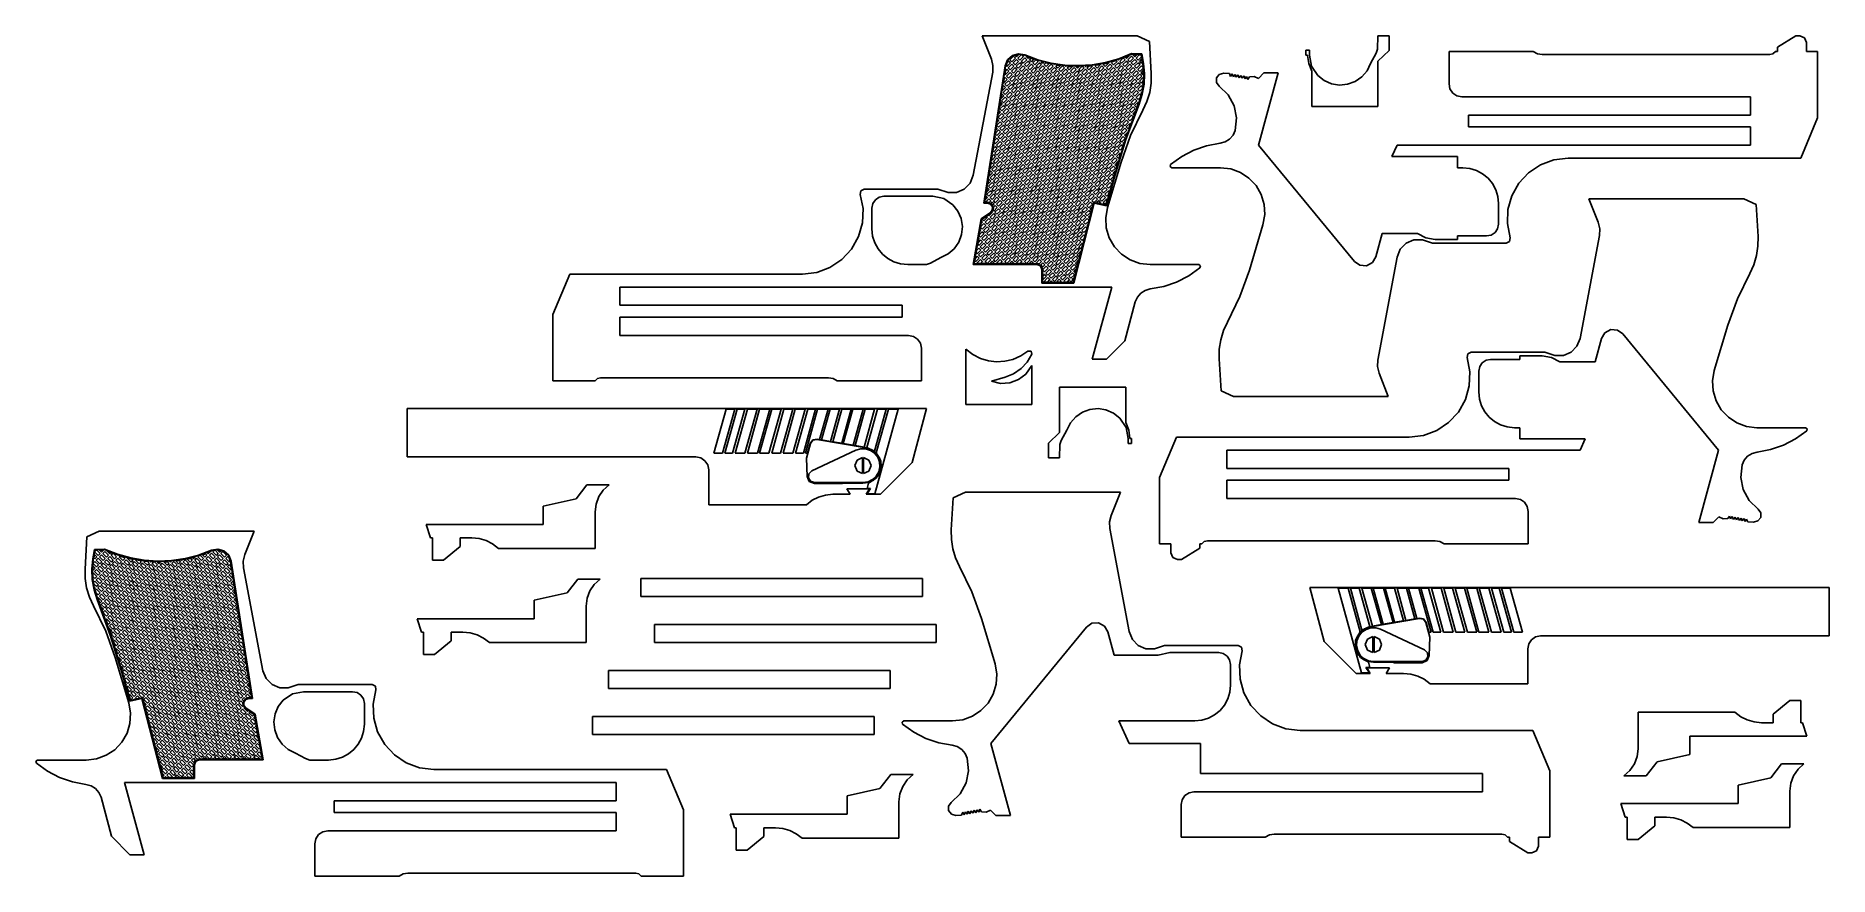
# Model space of a CAD drawing. Extents: x -211 to 2, y -103 to 318.
# Drawn here: x -211.2 to -5.1, y -103 to -6.4 of the extents above.
import ezdxf

# ---------------------------------------------------------------- set-up
doc = ezdxf.new("R2010")
doc.units = 0

msp = doc.modelspace()

# ---------------------------------------------------------------- linework, layer by layer
for p, q in [((-101.353, -9.08159), (-102.421, -6.39974)), ((-102.421, -6.39974), (-84.6121, -6.39974)), ((-84.6121, -6.39974), (-83.195, -7.0416)), ((-83.195, -7.0416), (-82.9825, -10.7363)), ((-65.2092, -8.62754), (-65.2154, -8.05693)), ((-65.2154, -8.05693), (-64.8168, -8.05693)), ((-64.8168, -8.05693), (-64.8168, -8.62754)), ((-57.1318, -8.39885), (-56.9675, -7.91438)), ((-56.9675, -7.91438), (-56.9403, -6.39974)), ((-56.9403, -6.39974), (-55.6521, -6.39974)), ((-55.6521, -8.09336), (-56.9403, -9.30666)), ((-55.6521, -6.39974), (-55.6521, -8.09336)), ((-55.6521, -6.39974), (-55.6521, -6.39974)), ((-48.7652, -11.9287), (-48.7652, -8.20671)), ((-48.7652, -8.20671), (-39.0837, -8.20671)), ((-39.0837, -8.20671), (-38.608799, -8.459371)), ((-11.537485, -8.456339), (-11.2624, -8.20671)), ((-11.2624, -8.20671), (-11.0229, -8.20671)), ((-11.0229, -7.69272), (-8.91945, -6.39974)), ((-11.0229, -8.20671), (-11.0229, -7.69272)), ((-8.91945, -6.39974), (-8.44828, -6.39974)), ((-8.44828, -6.39974), (-7.90353, -6.625387)), ((-7.90353, -6.625387), (-7.67789, -7.17014)), ((-7.67789, -7.17014), (-7.67789, -8.20671)), ((-7.67789, -8.20671), (-6.4, -8.20671)), ((-6.4, -8.20671), (-6.4, -15.8196)), ((-99.7794, -9.83652), (-102.214, -25.6274)), ((-99.7208, -9.84556), (-102.145, -25.5681)), ((-101.171925, -9.823452), (-101.353, -9.08159)), ((-101.202, -10.5865), (-101.171925, -9.823452)), ((-99.502412, -9.145805), (-99.7794, -9.83652)), ((-99.5849, -10.2337), (-99.753, -10.4018)), ((-99.453808, -9.179764), (-99.7208, -9.84556)), ((-99.5408, -9.43527), (-99.6678, -9.84911)), ((-99.6678, -9.84911), (-99.5849, -9.93198)), ((-99.5849, -9.93198), (-99.1701, -9.51714)), ((-99.3587, -10.46), (-99.5849, -10.2337)), ((-99.3964, -9.29087), (-99.5408, -9.43527)), ((-98.949185, -8.64806), (-99.502412, -9.145805)), ((-98.920541, -8.699976), (-99.453808, -9.179764)), ((-99.0192, -9.66799), (-99.4341, -10.0828)), ((-99.4341, -10.0828), (-99.2078, -10.3091)), ((-99.4341, -10.0828), (-99.4341, -10.0828)), ((-99.1701, -9.51714), (-99.3964, -9.29087)), ((-98.8307, -8.72518), (-99.2455, -9.14002)), ((-99.2455, -9.14002), (-99.0192, -9.36629)), ((-99.2078, -10.3091), (-98.793, -9.89427)), ((-99.1701, -9.51714), (-99.1701, -9.51714)), ((-98.6421, -10.0451), (-99.057, -10.46)), ((-99.0192, -9.36629), (-98.6044, -8.95146)), ((-98.793, -9.89427), (-99.0192, -9.66799)), ((-98.233145, -8.445338), (-98.949185, -8.64806)), ((-98.230335, -8.504566), (-98.920541, -8.699976)), ((-98.4536, -9.10231), (-98.8684, -9.51714)), ((-98.8684, -9.51714), (-98.6421, -9.74342)), ((-98.6044, -8.95146), (-98.8307, -8.72518)), ((-98.8307, -8.72518), (-98.8307, -8.72518)), ((-98.8307, -10.6862), (-98.4158, -10.2714)), ((-98.6421, -9.74342), (-98.2273, -9.32858)), ((-98.4158, -10.2714), (-98.6421, -10.0451)), ((-98.6247, -8.62947), (-98.2096, -8.55665)), ((-98.4536, -8.80061), (-98.6247, -8.62947)), ((-98.6247, -8.62947), (-98.6247, -8.62947)), ((-98.0764, -9.47943), (-98.4913, -9.89427)), ((-98.4913, -9.89427), (-98.265, -10.1205)), ((-98.2096, -8.55665), (-98.4536, -8.80061)), ((-98.2273, -9.32858), (-98.4536, -9.10231)), ((-98.4536, -9.10231), (-98.4536, -9.10231)), ((-97.9244, -8.57315), (-98.3027, -8.95146)), ((-98.3027, -8.95146), (-98.0764, -9.17773)), ((-98.265, -10.1205), (-97.8502, -9.7057)), ((-97.5011, -8.5792), (-98.233145, -8.445338)), ((-97.5247, -8.6336), (-98.230335, -8.504566)), ((-97.6993, -9.85655), (-98.1141, -10.2714)), ((-98.1141, -10.2714), (-97.8879, -10.4977)), ((-98.0764, -9.17773), (-97.6616, -8.7629)), ((-97.8502, -9.7057), (-98.0764, -9.47943)), ((-98.0764, -9.47943), (-98.0764, -9.47943)), ((-97.5107, -8.91375), (-97.9256, -9.32858)), ((-97.9256, -9.32858), (-97.6993, -9.55485)), ((-97.835, -8.5895), (-97.9244, -8.57315)), ((-97.9244, -8.57315), (-97.9244, -8.57315)), ((-97.8879, -10.4977), (-97.473, -10.0828)), ((-97.6616, -8.7629), (-97.835, -8.5895)), ((-97.3222, -10.2337), (-97.737, -10.6485)), ((-97.6993, -9.55485), (-97.2845, -9.14002)), ((-97.6993, -9.55485), (-97.6993, -9.55485)), ((-97.473, -10.0828), (-97.6993, -9.85655)), ((-97.6993, -9.85655), (-97.6993, -9.85655)), ((-97.1336, -9.29087), (-97.5485, -9.7057)), ((-97.5485, -9.7057), (-97.3222, -9.93198)), ((-96.026843, -9.191079), (-97.5247, -8.6336)), ((-97.2845, -9.14002), (-97.5107, -8.91375)), ((-96.007423, -9.135023), (-97.5011, -8.5792)), ((-97.3587, -8.76174), (-97.3599, -8.7629)), ((-97.3599, -8.7629), (-97.1336, -8.98917)), ((-97.3599, -8.7629), (-97.3599, -8.7629)), ((-97.0365, -8.89206), (-97.3587, -8.76174)), ((-97.3222, -9.93198), (-96.9073, -9.51714)), ((-97.3222, -9.93198), (-97.3222, -9.93198)), ((-97.0959, -10.46), (-97.3222, -10.2337)), ((-97.3222, -10.2337), (-97.3222, -10.2337)), ((-96.7565, -9.66799), (-97.1713, -10.0828)), ((-97.1713, -10.0828), (-96.9451, -10.3091)), ((-97.1336, -8.98917), (-97.0365, -8.89206)), ((-96.9073, -9.51714), (-97.1336, -9.29087)), ((-96.8183, -8.9755), (-96.9828, -9.14002)), ((-96.9828, -9.14002), (-96.7565, -9.36629)), ((-96.9828, -9.14002), (-96.9828, -9.14002)), ((-96.9451, -10.3091), (-96.5302, -9.89427)), ((-96.4856, -9.09535), (-96.8183, -8.9755)), ((-96.3794, -10.0451), (-96.7942, -10.46)), ((-96.7565, -9.36629), (-96.4856, -9.09535)), ((-96.5302, -9.89427), (-96.7565, -9.66799)), ((-96.2601, -9.17162), (-96.6057, -9.51714)), ((-96.6057, -9.51714), (-96.3794, -9.74342)), ((-96.6057, -9.51714), (-96.6057, -9.51714)), ((-96.5679, -10.6862), (-96.1531, -10.2714)), ((-96.3794, -9.74342), (-95.9645, -9.32858)), ((-96.1531, -10.2714), (-96.3794, -10.0451)), ((-96.0558, -9.23737), (-96.2601, -9.17162)), ((-95.8137, -9.47943), (-96.2285, -9.89427)), ((-96.2285, -9.89427), (-96.0023, -10.1205)), ((-95.9645, -9.32858), (-96.0558, -9.23737)), ((-94.491466, -9.584383), (-96.026843, -9.191079)), ((-94.476323, -9.526944), (-96.007423, -9.135023)), ((-96.0023, -10.1205), (-95.5874, -9.7057)), ((-95.4366, -9.85655), (-95.8514, -10.2714)), ((-95.8514, -10.2714), (-95.6251, -10.4977)), ((-95.5874, -9.7057), (-95.8137, -9.47943)), ((-95.3278, -9.44607), (-95.6261, -9.36529)), ((-95.6261, -9.36529), (-95.4366, -9.55485)), ((-95.6251, -10.4977), (-95.2103, -10.0828)), ((-95.5874, -9.7057), (-95.5874, -9.7057)), ((-95.0594, -10.2337), (-95.4743, -10.6485)), ((-95.4366, -9.55485), (-95.3278, -9.44607)), ((-95.2103, -10.0828), (-95.4366, -9.85655)), ((-95.3278, -9.44607), (-95.3278, -9.44607)), ((-95.0866, -9.50661), (-95.2857, -9.7057)), ((-95.2857, -9.7057), (-95.0594, -9.93198)), ((-95.2103, -10.0828), (-95.2103, -10.0828)), ((-94.7185, -9.59099), (-95.0866, -9.50661)), ((-95.0866, -9.50661), (-95.0866, -9.50661)), ((-95.0594, -9.93198), (-94.7185, -9.59099)), ((-94.8332, -10.46), (-95.0594, -10.2337)), ((-94.4938, -9.66799), (-94.9086, -10.0828)), ((-94.9086, -10.0828), (-94.6823, -10.3091)), ((-94.6823, -10.3091), (-94.2675, -9.89427)), ((-94.1166, -10.0451), (-94.5315, -10.46)), ((-94.2675, -9.89427), (-94.4938, -9.66799)), ((-94.4938, -9.66799), (-94.4938, -9.66799)), ((-92.931649, -9.813649), (-94.491466, -9.584383)), ((-92.920872, -9.755105), (-94.476323, -9.526944)), ((-94.3052, -10.6862), (-93.8904, -10.2714)), ((-94.0867, -9.71353), (-94.1592, -9.70089)), ((-94.1592, -9.70089), (-94.1166, -9.74342)), ((-94.1166, -9.74342), (-94.0867, -9.71353)), ((-93.8904, -10.2714), (-94.1166, -10.0451)), ((-94.1166, -10.0451), (-94.1166, -10.0451)), ((-94.0867, -9.71353), (-94.0867, -9.71353)), ((-93.8274, -9.75583), (-93.9658, -9.89427)), ((-93.9658, -9.89427), (-93.7395, -10.1205)), ((-93.4306, -9.81164), (-93.8274, -9.75583)), ((-93.8274, -9.75583), (-93.8274, -9.75583)), ((-93.7395, -10.1205), (-93.4306, -9.81164)), ((-93.1738, -9.85655), (-93.5887, -10.2714)), ((-93.5887, -10.2714), (-93.3624, -10.4977)), ((-93.3624, -10.4977), (-92.9476, -10.0828)), ((-92.7967, -10.2337), (-93.2115, -10.6485)), ((-92.9476, -10.0828), (-93.1738, -9.85655)), ((-93.1738, -9.85655), (-93.1738, -9.85655)), ((-91.360473, -9.879017), (-92.931649, -9.813649)), ((-91.354143, -9.819651), (-92.920872, -9.755105)), ((-92.7476, -9.88284), (-92.855, -9.87372)), ((-92.855, -9.87372), (-92.7967, -9.93198)), ((-92.7967, -9.93198), (-92.7476, -9.88284)), ((-92.5704, -10.46), (-92.7967, -10.2337)), ((-92.7967, -10.2337), (-92.7967, -10.2337)), ((-92.7476, -9.88284), (-92.7476, -9.88284)), ((-92.4661, -9.90311), (-92.6459, -10.0828)), ((-92.6459, -10.0828), (-92.4196, -10.3091)), ((-92.0345, -9.92397), (-92.4661, -9.90311)), ((-92.4661, -9.90311), (-92.4661, -9.90311)), ((-92.4196, -10.3091), (-92.0345, -9.92397)), ((-91.8539, -10.0451), (-92.2687, -10.46)), ((-92.0425, -10.6862), (-91.6276, -10.2714)), ((-91.6276, -10.2714), (-91.8539, -10.0451)), ((-91.2872, -9.93096), (-91.6653, -9.93204)), ((-91.6653, -9.93204), (-91.4768, -10.1205)), ((-91.6276, -10.2714), (-91.6276, -10.2714)), ((-91.4768, -10.1205), (-91.2872, -9.93096)), ((-89.791019, -9.780622), (-91.360473, -9.879017)), ((-89.789209, -9.720725), (-91.354143, -9.819651)), ((-90.9776, -9.92305), (-91.3259, -10.2714)), ((-91.3259, -10.2714), (-91.0997, -10.4977)), ((-91.2872, -9.93096), (-91.2872, -9.93096)), ((-91.0997, -10.4977), (-90.6848, -10.0828)), ((-90.8497, -9.91794), (-90.9776, -9.92305)), ((-90.534, -10.2337), (-90.9488, -10.6485)), ((-90.6848, -10.0828), (-90.8497, -9.91794)), ((-90.6848, -10.0828), (-90.6848, -10.0828)), ((-90.5004, -9.89844), (-90.5634, -9.90255)), ((-90.5634, -9.90255), (-90.534, -9.93198)), ((-90.534, -9.93198), (-90.5004, -9.89844)), ((-90.3077, -10.46), (-90.534, -10.2337)), ((-90.5004, -9.89844), (-90.5004, -9.89844)), ((-90.1731, -9.8728), (-90.3831, -10.0828)), ((-90.3831, -10.0828), (-90.1568, -10.3091)), ((-89.8013, -9.835), (-90.1731, -9.8728)), ((-90.1731, -9.8728), (-90.1731, -9.8728)), ((-90.1568, -10.3091), (-89.742, -9.89427)), ((-89.5912, -10.0451), (-90.006, -10.46)), ((-89.742, -9.89427), (-89.8013, -9.835)), ((-88.236368, -9.518602), (-89.791019, -9.780622)), ((-88.239142, -9.458471), (-89.789209, -9.720725)), ((-89.7797, -10.6862), (-89.3649, -10.2714)), ((-89.3649, -10.2714), (-89.5912, -10.0451)), ((-89.5912, -10.0451), (-89.5912, -10.0451)), ((-89.318, -9.77193), (-89.4403, -9.89427)), ((-89.4403, -9.89427), (-89.214, -10.1205)), ((-88.8154, -9.68946), (-89.318, -9.77193)), ((-89.318, -9.77193), (-89.318, -9.77193)), ((-89.214, -10.1205), (-88.7992, -9.7057)), ((-88.6483, -9.85655), (-89.0632, -10.2714)), ((-89.0632, -10.2714), (-88.8369, -10.4977)), ((-88.8369, -10.4977), (-88.4221, -10.0828)), ((-88.7992, -9.7057), (-88.8154, -9.68946)), ((-88.2712, -10.2337), (-88.6861, -10.6485)), ((-88.4221, -10.0828), (-88.6483, -9.85655)), ((-88.6483, -9.85655), (-88.6483, -9.85655)), ((-88.3998, -9.60804), (-88.4975, -9.7057)), ((-88.4975, -9.7057), (-88.2712, -9.93198)), ((-87.8836, -9.48993), (-88.3998, -9.60804)), ((-88.3998, -9.60804), (-88.3998, -9.60804)), ((-88.2712, -9.93198), (-87.8564, -9.51714)), ((-88.045, -10.46), (-88.2712, -10.2337)), ((-88.2712, -10.2337), (-88.2712, -10.2337)), ((-86.717015, -9.033031), (-88.239142, -9.458471)), ((-86.709601, -9.093096), (-88.236368, -9.518602)), ((-87.7055, -9.66799), (-88.1204, -10.0828)), ((-88.1204, -10.0828), (-87.8941, -10.3091)), ((-87.8941, -10.3091), (-87.4793, -9.89427)), ((-87.8564, -9.51714), (-87.8836, -9.48993)), ((-87.3284, -10.0451), (-87.7433, -10.46)), ((-87.4793, -9.89427), (-87.7055, -9.66799)), ((-87.3991, -9.3616), (-87.5547, -9.51714)), ((-87.5547, -9.51714), (-87.3284, -9.74342)), ((-87.517, -10.6862), (-87.1021, -10.2714)), ((-87.4793, -9.89427), (-87.4793, -9.89427)), ((-86.9995, -9.24266), (-87.3991, -9.3616)), ((-87.3991, -9.3616), (-87.3991, -9.3616)), ((-87.3284, -9.74342), (-86.9136, -9.32858)), ((-87.1021, -10.2714), (-87.3284, -10.0451)), ((-86.7627, -9.47943), (-87.1776, -9.89427)), ((-87.1776, -9.89427), (-86.9513, -10.1205)), ((-87.1021, -10.2714), (-87.1021, -10.2714)), ((-86.9136, -9.32858), (-86.9995, -9.24266)), ((-86.9513, -10.1205), (-86.5365, -9.7057)), ((-86.3856, -9.85655), (-86.8004, -10.2714)), ((-86.8004, -10.2714), (-86.5742, -10.4977)), ((-86.7459, -9.16092), (-86.7712, -9.16928)), ((-86.7712, -9.16928), (-86.7627, -9.17773)), ((-86.7627, -9.17773), (-86.7459, -9.16092)), ((-86.5365, -9.7057), (-86.7627, -9.47943)), ((-86.7627, -9.47943), (-86.7627, -9.47943)), ((-86.7459, -9.16092), (-86.7459, -9.16092)), ((-85.2359, -8.44455), (-86.717015, -9.033031)), ((-85.2238, -8.50424), (-86.709601, -9.093096)), ((-86.2816, -8.99832), (-86.6119, -9.32858)), ((-86.6119, -9.32858), (-86.3856, -9.55485)), ((-86.5742, -10.4977), (-86.1593, -10.0828)), ((-86.0085, -10.2337), (-86.4233, -10.6485)), ((-86.3856, -9.55485), (-85.9708, -9.14002)), ((-86.1593, -10.0828), (-86.3856, -9.85655)), ((-86.3856, -9.85655), (-86.3856, -9.85655)), ((-86.1585, -8.95232), (-86.2816, -8.99832)), ((-85.8199, -9.29087), (-86.2348, -9.7057)), ((-86.2348, -9.7057), (-86.0085, -9.93198)), ((-85.9708, -9.14002), (-86.1585, -8.95232)), ((-86.0085, -9.93198), (-85.5937, -9.51714)), ((-85.7822, -10.46), (-86.0085, -10.2337)), ((-86.0085, -10.2337), (-86.0085, -10.2337)), ((-85.9708, -9.14002), (-85.9708, -9.14002)), ((-85.5283, -8.69753), (-85.941, -8.8681)), ((-85.941, -8.8681), (-85.8199, -8.98917)), ((-85.4428, -9.66799), (-85.8576, -10.0828)), ((-85.8576, -10.0828), (-85.6314, -10.3091)), ((-85.8199, -8.98917), (-85.5283, -8.69753)), ((-85.5937, -9.51714), (-85.8199, -9.29087)), ((-85.2542, -8.72518), (-85.6691, -9.14002)), ((-85.6691, -9.14002), (-85.4428, -9.36629)), ((-85.6314, -10.3091), (-85.2165, -9.89427)), ((-85.5937, -9.51714), (-85.5937, -9.51714)), ((-85.5283, -8.69753), (-85.5283, -8.69753)), ((-85.0657, -10.0451), (-85.4805, -10.46)), ((-85.4428, -9.36629), (-85.028, -8.95146)), ((-85.2165, -9.89427), (-85.4428, -9.66799)), ((-84.8771, -9.10231), (-85.292, -9.51714)), ((-85.292, -9.51714), (-85.0657, -9.74342)), ((-85.028, -8.95146), (-85.2542, -8.72518)), ((-85.2542, -8.72518), (-85.2542, -8.72518)), ((-85.2542, -10.6862), (-84.8394, -10.2714)), ((-84.0573, -8.47926), (-85.2359, -8.44455)), ((-85.2359, -8.44455), (-85.2359, -8.44455)), ((-84.108, -8.5371), (-85.2238, -8.50424)), ((-85.2165, -9.89427), (-85.2165, -9.89427)), ((-85.0901, -8.56109), (-85.1034, -8.57433)), ((-85.1034, -8.57433), (-84.8771, -8.80061)), ((-84.6505, -8.57403), (-85.0901, -8.56109)), ((-85.0901, -8.56109), (-85.0901, -8.56109)), ((-85.0657, -9.74342), (-84.6508, -9.32858)), ((-84.8394, -10.2714), (-85.0657, -10.0451)), ((-84.5, -9.47943), (-84.9148, -9.89427)), ((-84.9148, -9.89427), (-84.6886, -10.1205)), ((-84.8771, -8.80061), (-84.6505, -8.57403)), ((-84.6508, -9.32858), (-84.8771, -9.10231)), ((-84.8771, -9.10231), (-84.8771, -9.10231)), ((-84.8394, -10.2714), (-84.8394, -10.2714)), ((-84.3575, -8.58266), (-84.7263, -8.95146)), ((-84.7263, -8.95146), (-84.5, -9.17773)), ((-84.6886, -10.1205), (-84.2737, -9.7057)), ((-84.1229, -9.85655), (-84.5377, -10.2714)), ((-84.5377, -10.2714), (-84.3114, -10.4977)), ((-84.5377, -10.2714), (-84.5377, -10.2714)), ((-84.5, -9.17773), (-84.1191, -8.79682)), ((-84.2737, -9.7057), (-84.5, -9.47943)), ((-84.5, -9.47943), (-84.5, -9.47943)), ((-84.1531, -8.58868), (-84.3575, -8.58266)), ((-84.3575, -8.58266), (-84.3575, -8.58266)), ((-84.0767, -9.05613), (-84.3491, -9.32858)), ((-84.3491, -9.32858), (-84.1229, -9.55485)), ((-84.3114, -10.4977), (-83.9209, -10.1071)), ((-84.1191, -8.79682), (-84.1531, -8.58868)), ((-84.1229, -9.55485), (-84.0131, -9.44509)), ((-83.9266, -10.0528), (-84.1229, -9.85655)), ((-83.9376, -9.57906), (-84.108, -8.5371)), ((-84.0131, -9.44509), (-84.0767, -9.05613)), ((-84.0767, -9.05613), (-84.0767, -9.05613)), ((-83.8791, -9.56949), (-84.0573, -8.47926)), ((-83.9714, -9.7051), (-83.972, -9.7057)), ((-83.972, -9.7057), (-83.9712, -9.70652)), ((-83.972, -9.7057), (-83.972, -9.7057)), ((-83.9712, -9.70652), (-83.9714, -9.7051)), ((-83.8263, -10.757174), (-83.9376, -9.57906)), ((-83.9209, -10.1071), (-83.9266, -10.0528)), ((-83.767054, -10.75562), (-83.8791, -9.56949)), ((-65.013, -8.62754), (-65.2092, -8.62754)), ((-65.013, -8.67245), (-65.013, -8.62754)), ((-64.890126, -9.589756), (-65.013, -8.67245)), ((-64.5302, -10.4424), (-64.890126, -9.589756)), ((-64.8168, -8.62754), (-64.569255, -9.894491)), ((-64.569255, -9.894491), (-63.8532, -10.9686)), ((-58.19021, -10.417975), (-57.7717, -9.5826)), ((-57.7717, -9.5826), (-57.1318, -8.39885)), ((-56.9403, -9.30666), (-56.9403, -14.5148)), ((-38.608799, -8.459371), (-38.078, -8.54667)), ((-38.078, -8.54667), (-11.8978, -8.54667)), ((-11.8978, -8.54667), (-11.537485, -8.456339)), ((-103.436, -22.4195), (-101.202, -10.5865)), ((-100.028, -12.1853), (-100.111, -12.7204)), ((-100.111, -12.7204), (-99.7358, -12.3456)), ((-99.962, -12.1193), (-100.028, -12.1853)), ((-99.8905, -11.2935), (-99.9701, -11.8095)), ((-99.9701, -11.8095), (-99.962, -11.8176)), ((-99.962, -11.8176), (-99.5472, -11.4028)), ((-99.7358, -12.3456), (-99.962, -12.1193)), ((-99.7735, -11.1765), (-99.8905, -11.2935)), ((-99.753, -10.4018), (-99.819, -10.8293)), ((-99.819, -10.8293), (-99.7735, -10.8748)), ((-99.3964, -11.5536), (-99.8112, -11.9684)), ((-99.8112, -11.9684), (-99.5849, -12.1947)), ((-99.7735, -10.8748), (-99.3587, -10.46)), ((-99.7735, -10.8748), (-99.7735, -10.8748)), ((-99.5472, -11.4028), (-99.7735, -11.1765)), ((-99.7358, -12.3456), (-99.7358, -12.3456)), ((-99.2078, -10.6108), (-99.6226, -11.0256)), ((-99.6226, -11.0256), (-99.3964, -11.2519)), ((-99.5849, -12.1947), (-99.1701, -11.7799)), ((-99.5472, -11.4028), (-99.5472, -11.4028)), ((-99.0192, -11.9307), (-99.4341, -12.3456)), ((-99.4341, -12.3456), (-99.2078, -12.5718)), ((-99.3964, -11.2519), (-98.9815, -10.8371)), ((-99.3964, -11.2519), (-99.3964, -11.2519)), ((-99.1701, -11.7799), (-99.3964, -11.5536)), ((-98.8307, -10.9879), (-99.2455, -11.4028)), ((-99.2455, -11.4028), (-99.0192, -11.629)), ((-98.9815, -10.8371), (-99.2078, -10.6108)), ((-99.2078, -12.5718), (-98.793, -12.157)), ((-99.1701, -11.7799), (-99.1701, -11.7799)), ((-99.057, -10.46), (-98.8307, -10.6862)), ((-99.057, -10.46), (-99.057, -10.46)), ((-98.6421, -12.3079), (-99.057, -12.7227)), ((-99.0192, -11.629), (-98.6044, -11.2142)), ((-99.0192, -11.629), (-99.0192, -11.629)), ((-98.793, -12.157), (-99.0192, -11.9307)), ((-98.4536, -11.365), (-98.8684, -11.7799)), ((-98.8684, -11.7799), (-98.6421, -12.0062)), ((-98.6044, -11.2142), (-98.8307, -10.9879)), ((-98.793, -12.157), (-98.793, -12.157)), ((-98.265, -10.4222), (-98.6798, -10.8371)), ((-98.6798, -10.8371), (-98.4536, -11.0633)), ((-98.6798, -10.8371), (-98.6798, -10.8371)), ((-98.6421, -12.0062), (-98.2273, -11.5913)), ((-98.6421, -12.0062), (-98.6421, -12.0062)), ((-98.4158, -12.5341), (-98.6421, -12.3079)), ((-98.0764, -11.7422), (-98.4913, -12.157)), ((-98.4913, -12.157), (-98.265, -12.3833)), ((-98.4536, -11.0633), (-98.0387, -10.6485)), ((-98.2273, -11.5913), (-98.4536, -11.365)), ((-97.8879, -10.7994), (-98.3027, -11.2142)), ((-98.3027, -11.2142), (-98.0764, -11.4405)), ((-98.3027, -11.2142), (-98.3027, -11.2142)), ((-98.0387, -10.6485), (-98.265, -10.4222)), ((-98.265, -12.3833), (-97.8502, -11.9684)), ((-97.6993, -12.1193), (-98.1141, -12.5341)), ((-98.0764, -11.4405), (-97.6616, -11.0256)), ((-97.8502, -11.9684), (-98.0764, -11.7422)), ((-97.5107, -11.1765), (-97.9256, -11.5913)), ((-97.9256, -11.5913), (-97.6993, -11.8176)), ((-97.9256, -11.5913), (-97.9256, -11.5913)), ((-97.6616, -11.0256), (-97.8879, -10.7994)), ((-97.8879, -12.7604), (-97.473, -12.3456)), ((-97.737, -10.6485), (-97.5107, -10.8748)), ((-97.6993, -11.8176), (-97.2845, -11.4028)), ((-97.473, -12.3456), (-97.6993, -12.1193)), ((-97.1336, -11.5536), (-97.5485, -11.9684)), ((-97.5485, -11.9684), (-97.3222, -12.1947)), ((-97.5485, -11.9684), (-97.5485, -11.9684)), ((-97.5107, -10.8748), (-97.0959, -10.46)), ((-97.2845, -11.4028), (-97.5107, -11.1765)), ((-96.9451, -10.6108), (-97.3599, -11.0256)), ((-97.3599, -11.0256), (-97.1336, -11.2519)), ((-97.3222, -12.1947), (-96.9073, -11.7799)), ((-96.7565, -11.9307), (-97.1713, -12.3456)), ((-97.1713, -12.3456), (-96.9451, -12.5718)), ((-97.1713, -12.3456), (-97.1713, -12.3456)), ((-97.1336, -11.2519), (-96.7188, -10.8371)), ((-96.9073, -11.7799), (-97.1336, -11.5536)), ((-96.5679, -10.9879), (-96.9828, -11.4028)), ((-96.9828, -11.4028), (-96.7565, -11.629)), ((-96.9451, -10.3091), (-96.9451, -10.3091)), ((-96.7188, -10.8371), (-96.9451, -10.6108)), ((-96.9451, -10.6108), (-96.9451, -10.6108)), ((-96.9451, -12.5718), (-96.5302, -12.157)), ((-96.7942, -10.46), (-96.5679, -10.6862)), ((-96.3794, -12.3079), (-96.7942, -12.7227)), ((-96.7565, -11.629), (-96.3417, -11.2142)), ((-96.5302, -12.157), (-96.7565, -11.9307)), ((-96.1908, -11.365), (-96.6057, -11.7799)), ((-96.6057, -11.7799), (-96.3794, -12.0062)), ((-96.5679, -10.6862), (-96.5679, -10.6862)), ((-96.3417, -11.2142), (-96.5679, -10.9879)), ((-96.5679, -10.9879), (-96.5679, -10.9879)), ((-96.0023, -10.4222), (-96.4171, -10.8371)), ((-96.4171, -10.8371), (-96.1908, -11.0633)), ((-96.3794, -12.0062), (-95.9645, -11.5913)), ((-96.1531, -12.5341), (-96.3794, -12.3079)), ((-95.8137, -11.7422), (-96.2285, -12.157)), ((-96.2285, -12.157), (-96.0023, -12.3833)), ((-96.1908, -11.0633), (-95.776, -10.6485)), ((-96.1908, -11.0633), (-96.1908, -11.0633)), ((-95.9645, -11.5913), (-96.1908, -11.365)), ((-96.1908, -11.365), (-96.1908, -11.365)), ((-95.6251, -10.7994), (-96.04, -11.2142)), ((-96.04, -11.2142), (-95.8137, -11.4405)), ((-95.776, -10.6485), (-96.0023, -10.4222)), ((-96.0023, -12.3833), (-95.5874, -11.9684)), ((-95.4366, -12.1193), (-95.8514, -12.5341)), ((-95.8137, -11.4405), (-95.3989, -11.0256)), ((-95.8137, -11.4405), (-95.8137, -11.4405)), ((-95.5874, -11.9684), (-95.8137, -11.7422)), ((-95.8137, -11.7422), (-95.8137, -11.7422)), ((-95.248, -11.1765), (-95.6628, -11.5913)), ((-95.6628, -11.5913), (-95.4366, -11.8176)), ((-95.3989, -11.0256), (-95.6251, -10.7994)), ((-95.6251, -12.7604), (-95.2103, -12.3456)), ((-95.4743, -10.6485), (-95.248, -10.8748)), ((-95.4366, -11.8176), (-95.0217, -11.4028)), ((-95.4366, -11.8176), (-95.4366, -11.8176)), ((-95.2103, -12.3456), (-95.4366, -12.1193)), ((-95.4366, -12.1193), (-95.4366, -12.1193)), ((-94.8709, -11.5536), (-95.2857, -11.9684)), ((-95.2857, -11.9684), (-95.0594, -12.1947)), ((-95.248, -10.8748), (-94.8332, -10.46)), ((-95.0217, -11.4028), (-95.248, -11.1765)), ((-94.6823, -10.6108), (-95.0972, -11.0256)), ((-95.0972, -11.0256), (-94.8709, -11.2519)), ((-95.0594, -12.1947), (-94.6446, -11.7799)), ((-95.0594, -12.1947), (-95.0594, -12.1947)), ((-94.4938, -11.9307), (-94.9086, -12.3456)), ((-94.9086, -12.3456), (-94.6823, -12.5718)), ((-94.8709, -11.2519), (-94.456, -10.8371)), ((-94.6446, -11.7799), (-94.8709, -11.5536)), ((-94.8332, -10.46), (-94.8332, -10.46)), ((-94.3052, -10.9879), (-94.72, -11.4028)), ((-94.72, -11.4028), (-94.4938, -11.629)), ((-94.456, -10.8371), (-94.6823, -10.6108)), ((-94.6823, -12.5718), (-94.2675, -12.157)), ((-94.5315, -10.46), (-94.3052, -10.6862)), ((-94.1166, -12.3079), (-94.5315, -12.7227)), ((-94.4938, -11.629), (-94.0789, -11.2142)), ((-94.2675, -12.157), (-94.4938, -11.9307)), ((-94.456, -10.8371), (-94.456, -10.8371)), ((-93.9281, -11.365), (-94.3429, -11.7799)), ((-94.3429, -11.7799), (-94.1166, -12.0062)), ((-94.0789, -11.2142), (-94.3052, -10.9879)), ((-93.7395, -10.4222), (-94.1543, -10.8371)), ((-94.1543, -10.8371), (-93.9281, -11.0633)), ((-94.1166, -12.0062), (-93.7018, -11.5913)), ((-93.8904, -12.5341), (-94.1166, -12.3079)), ((-94.0789, -11.2142), (-94.0789, -11.2142)), ((-93.551, -11.7422), (-93.9658, -12.157)), ((-93.9658, -12.157), (-93.7395, -12.3833)), ((-93.9281, -11.0633), (-93.5132, -10.6485)), ((-93.7018, -11.5913), (-93.9281, -11.365)), ((-93.3624, -10.7994), (-93.7772, -11.2142)), ((-93.7772, -11.2142), (-93.551, -11.4405)), ((-93.5132, -10.6485), (-93.7395, -10.4222)), ((-93.7395, -10.4222), (-93.7395, -10.4222)), ((-93.7395, -12.3833), (-93.3247, -11.9684)), ((-93.7018, -11.5913), (-93.7018, -11.5913)), ((-93.1738, -12.1193), (-93.5887, -12.5341)), ((-93.551, -11.4405), (-93.1361, -11.0256)), ((-93.3247, -11.9684), (-93.551, -11.7422)), ((-92.9853, -11.1765), (-93.4001, -11.5913)), ((-93.4001, -11.5913), (-93.1738, -11.8176)), ((-93.1361, -11.0256), (-93.3624, -10.7994)), ((-93.3624, -10.7994), (-93.3624, -10.7994)), ((-93.3624, -12.7604), (-92.9476, -12.3456)), ((-93.3247, -11.9684), (-93.3247, -11.9684)), ((-93.2115, -10.6485), (-92.9853, -10.8748)), ((-93.1738, -11.8176), (-92.759, -11.4028)), ((-92.9476, -12.3456), (-93.1738, -12.1193)), ((-92.6081, -11.5536), (-93.023, -11.9684)), ((-93.023, -11.9684), (-92.7967, -12.1947)), ((-92.9853, -10.8748), (-92.5704, -10.46)), ((-92.759, -11.4028), (-92.9853, -11.1765)), ((-92.9853, -11.1765), (-92.9853, -11.1765)), ((-92.9476, -12.3456), (-92.9476, -12.3456)), ((-92.4196, -10.6108), (-92.8344, -11.0256)), ((-92.8344, -11.0256), (-92.6081, -11.2519)), ((-92.7967, -12.1947), (-92.3819, -11.7799)), ((-92.231, -11.9307), (-92.6459, -12.3456)), ((-92.6459, -12.3456), (-92.4196, -12.5718)), ((-92.6081, -11.2519), (-92.1933, -10.8371)), ((-92.3819, -11.7799), (-92.6081, -11.5536)), ((-92.6081, -11.5536), (-92.6081, -11.5536)), ((-92.0425, -10.9879), (-92.4573, -11.4028)), ((-92.4573, -11.4028), (-92.231, -11.629)), ((-92.1933, -10.8371), (-92.4196, -10.6108)), ((-92.4196, -10.6108), (-92.4196, -10.6108)), ((-92.4196, -12.5718), (-92.0047, -12.157)), ((-92.2687, -10.46), (-92.0425, -10.6862)), ((-91.8539, -12.3079), (-92.2687, -12.7227)), ((-92.231, -11.629), (-91.8162, -11.2142)), ((-92.0047, -12.157), (-92.231, -11.9307)), ((-92.231, -11.9307), (-92.231, -11.9307)), ((-91.6653, -11.365), (-92.0802, -11.7799)), ((-92.0802, -11.7799), (-91.8539, -12.0062)), ((-91.8162, -11.2142), (-92.0425, -10.9879)), ((-92.0425, -10.9879), (-92.0425, -10.9879)), ((-91.4768, -10.4222), (-91.8916, -10.8371)), ((-91.8916, -10.8371), (-91.6653, -11.0633)), ((-91.8539, -12.0062), (-91.4391, -11.5913)), ((-91.6276, -12.5341), (-91.8539, -12.3079)), ((-91.8539, -12.3079), (-91.8539, -12.3079)), ((-91.2882, -11.7422), (-91.703, -12.157)), ((-91.703, -12.157), (-91.4768, -12.3833)), ((-91.6653, -11.0633), (-91.2505, -10.6485)), ((-91.4391, -11.5913), (-91.6653, -11.365)), ((-91.6653, -11.365), (-91.6653, -11.365)), ((-91.0997, -10.7994), (-91.5145, -11.2142)), ((-91.5145, -11.2142), (-91.2882, -11.4405)), ((-91.2505, -10.6485), (-91.4768, -10.4222)), ((-91.4768, -12.3833), (-91.0619, -11.9684)), ((-90.9111, -12.1193), (-91.3259, -12.5341)), ((-91.2882, -11.4405), (-90.8734, -11.0256)), ((-91.0619, -11.9684), (-91.2882, -11.7422)), ((-91.2882, -11.7422), (-91.2882, -11.7422)), ((-91.2505, -10.6485), (-91.2505, -10.6485)), ((-90.7225, -11.1765), (-91.1374, -11.5913)), ((-91.1374, -11.5913), (-90.9111, -11.8176)), ((-90.8734, -11.0256), (-91.0997, -10.7994)), ((-91.0997, -12.7604), (-90.6848, -12.3456)), ((-90.9488, -10.6485), (-90.7225, -10.8748)), ((-90.9111, -11.8176), (-90.4963, -11.4028)), ((-90.6848, -12.3456), (-90.9111, -12.1193)), ((-90.9111, -12.1193), (-90.9111, -12.1193)), ((-90.8734, -11.0256), (-90.8734, -11.0256)), ((-90.3454, -11.5536), (-90.7602, -11.9684)), ((-90.7602, -11.9684), (-90.534, -12.1947)), ((-90.7225, -10.8748), (-90.3077, -10.46)), ((-90.4963, -11.4028), (-90.7225, -11.1765)), ((-90.1568, -10.6108), (-90.5717, -11.0256)), ((-90.5717, -11.0256), (-90.3454, -11.2519)), ((-90.534, -12.1947), (-90.1191, -11.7799)), ((-90.4963, -11.4028), (-90.4963, -11.4028)), ((-89.9683, -11.9307), (-90.3831, -12.3456)), ((-90.3831, -12.3456), (-90.1568, -12.5718)), ((-90.3454, -11.2519), (-89.9306, -10.8371)), ((-90.1191, -11.7799), (-90.3454, -11.5536)), ((-90.3077, -10.46), (-90.3077, -10.46)), ((-89.7797, -10.9879), (-90.1946, -11.4028)), ((-90.1946, -11.4028), (-89.9683, -11.629)), ((-89.9306, -10.8371), (-90.1568, -10.6108)), ((-90.1568, -12.5718), (-89.742, -12.157)), ((-90.1191, -11.7799), (-90.1191, -11.7799)), ((-90.006, -10.46), (-89.7797, -10.6862)), ((-89.5912, -12.3079), (-90.006, -12.7227)), ((-89.9683, -11.629), (-89.5534, -11.2142)), ((-89.742, -12.157), (-89.9683, -11.9307)), ((-89.9306, -10.8371), (-89.9306, -10.8371)), ((-89.4026, -11.365), (-89.8174, -11.7799)), ((-89.8174, -11.7799), (-89.5912, -12.0062)), ((-89.5534, -11.2142), (-89.7797, -10.9879)), ((-89.742, -12.157), (-89.742, -12.157)), ((-89.214, -10.4222), (-89.6289, -10.8371)), ((-89.6289, -10.8371), (-89.4026, -11.0633)), ((-89.5912, -12.0062), (-89.1763, -11.5913)), ((-89.3649, -12.5341), (-89.5912, -12.3079)), ((-89.5534, -11.2142), (-89.5534, -11.2142)), ((-89.0255, -11.7422), (-89.4403, -12.157)), ((-89.4403, -12.157), (-89.214, -12.3833)), ((-89.4026, -11.0633), (-88.9878, -10.6485)), ((-89.1763, -11.5913), (-89.4026, -11.365)), ((-88.8369, -10.7994), (-89.2517, -11.2142)), ((-89.2517, -11.2142), (-89.0255, -11.4405)), ((-88.9878, -10.6485), (-89.214, -10.4222)), ((-89.214, -10.4222), (-89.214, -10.4222)), ((-89.214, -12.3833), (-88.7992, -11.9684)), ((-89.1763, -11.5913), (-89.1763, -11.5913)), ((-88.6483, -12.1193), (-89.0632, -12.5341)), ((-89.0255, -11.4405), (-88.6106, -11.0256)), ((-88.7992, -11.9684), (-89.0255, -11.7422)), ((-88.4598, -11.1765), (-88.8746, -11.5913)), ((-88.8746, -11.5913), (-88.6483, -11.8176)), ((-88.6106, -11.0256), (-88.8369, -10.7994)), ((-88.8369, -10.7994), (-88.8369, -10.7994)), ((-88.8369, -12.7604), (-88.4221, -12.3456)), ((-88.7992, -11.9684), (-88.7992, -11.9684)), ((-88.6861, -10.6485), (-88.4598, -10.8748)), ((-88.6483, -11.8176), (-88.2335, -11.4028)), ((-88.4221, -12.3456), (-88.6483, -12.1193)), ((-88.0827, -11.5536), (-88.4975, -11.9684)), ((-88.4975, -11.9684), (-88.2712, -12.1947)), ((-88.4598, -10.8748), (-88.045, -10.46)), ((-88.2335, -11.4028), (-88.4598, -11.1765)), ((-88.4598, -11.1765), (-88.4598, -11.1765)), ((-88.4221, -12.3456), (-88.4221, -12.3456)), ((-87.8941, -10.6108), (-88.3089, -11.0256)), ((-88.3089, -11.0256), (-88.0827, -11.2519)), ((-88.2712, -12.1947), (-87.8564, -11.7799)), ((-87.7055, -11.9307), (-88.1204, -12.3456)), ((-88.1204, -12.3456), (-87.8941, -12.5718)), ((-88.0827, -11.2519), (-87.6678, -10.8371)), ((-87.8564, -11.7799), (-88.0827, -11.5536)), ((-88.0827, -11.5536), (-88.0827, -11.5536)), ((-87.517, -10.9879), (-87.9318, -11.4028)), ((-87.9318, -11.4028), (-87.7055, -11.629)), ((-87.6678, -10.8371), (-87.8941, -10.6108)), ((-87.8941, -10.6108), (-87.8941, -10.6108)), ((-87.8941, -12.5718), (-87.4793, -12.157)), ((-87.7433, -10.46), (-87.517, -10.6862)), ((-87.3284, -12.3079), (-87.7433, -12.7227)), ((-87.7055, -11.629), (-87.2907, -11.2142)), ((-87.4793, -12.157), (-87.7055, -11.9307)), ((-87.7055, -11.9307), (-87.7055, -11.9307)), ((-87.1399, -11.365), (-87.5547, -11.7799)), ((-87.5547, -11.7799), (-87.3284, -12.0062)), ((-87.2907, -11.2142), (-87.517, -10.9879)), ((-87.517, -10.9879), (-87.517, -10.9879)), ((-86.9513, -10.4222), (-87.3661, -10.8371)), ((-87.3661, -10.8371), (-87.1399, -11.0633)), ((-87.3284, -12.0062), (-86.9136, -11.5913)), ((-87.1021, -12.5341), (-87.3284, -12.3079)), ((-87.3284, -12.3079), (-87.3284, -12.3079)), ((-86.7627, -11.7422), (-87.1776, -12.157)), ((-87.1776, -12.157), (-86.9513, -12.3833)), ((-87.1399, -11.0633), (-86.725, -10.6485)), ((-86.9136, -11.5913), (-87.1399, -11.365)), ((-87.1399, -11.365), (-87.1399, -11.365)), ((-86.5742, -10.7994), (-86.989, -11.2142)), ((-86.989, -11.2142), (-86.7627, -11.4405)), ((-86.725, -10.6485), (-86.9513, -10.4222)), ((-86.9513, -12.3833), (-86.5365, -11.9684)), ((-86.3856, -12.1193), (-86.8004, -12.5341)), ((-86.7627, -11.4405), (-86.3479, -11.0256)), ((-86.5365, -11.9684), (-86.7627, -11.7422)), ((-86.7627, -11.7422), (-86.7627, -11.7422)), ((-86.725, -10.6485), (-86.725, -10.6485)), ((-86.197, -11.1765), (-86.6119, -11.5913)), ((-86.6119, -11.5913), (-86.3856, -11.8176)), ((-86.3479, -11.0256), (-86.5742, -10.7994)), ((-86.5742, -12.7604), (-86.1593, -12.3456)), ((-86.4233, -10.6485), (-86.197, -10.8748)), ((-86.3856, -11.8176), (-85.9708, -11.4028)), ((-86.1593, -12.3456), (-86.3856, -12.1193)), ((-86.3856, -12.1193), (-86.3856, -12.1193)), ((-86.3479, -11.0256), (-86.3479, -11.0256)), ((-85.8199, -11.5536), (-86.2348, -11.9684)), ((-86.2348, -11.9684), (-86.0085, -12.1947)), ((-86.197, -10.8748), (-85.7822, -10.46)), ((-85.9708, -11.4028), (-86.197, -11.1765)), ((-85.6314, -10.6108), (-86.0462, -11.0256)), ((-86.0462, -11.0256), (-85.8199, -11.2519)), ((-86.0085, -12.1947), (-85.5937, -11.7799)), ((-85.9708, -11.4028), (-85.9708, -11.4028)), ((-85.4428, -11.9307), (-85.8576, -12.3456)), ((-85.8576, -12.3456), (-85.6314, -12.5718)), ((-85.8199, -11.2519), (-85.4051, -10.8371)), ((-85.5937, -11.7799), (-85.8199, -11.5536)), ((-85.2542, -10.9879), (-85.6691, -11.4028)), ((-85.6691, -11.4028), (-85.4428, -11.629)), ((-85.4051, -10.8371), (-85.6314, -10.6108)), ((-85.6314, -10.6108), (-85.6314, -10.6108)), ((-85.6314, -12.5718), (-85.2165, -12.157)), ((-85.5937, -11.7799), (-85.5937, -11.7799)), ((-85.4805, -10.46), (-85.2542, -10.6862)), ((-85.0657, -12.3079), (-85.4805, -12.7227)), ((-85.4428, -11.629), (-85.028, -11.2142)), ((-85.2165, -12.157), (-85.4428, -11.9307)), ((-84.8771, -11.365), (-85.292, -11.7799)), ((-85.292, -11.7799), (-85.0657, -12.0062)), ((-85.028, -11.2142), (-85.2542, -10.9879)), ((-85.2542, -10.9879), (-85.2542, -10.9879)), ((-85.2165, -12.157), (-85.2165, -12.157)), ((-84.6886, -10.4222), (-85.1034, -10.8371)), ((-85.1034, -10.8371), (-84.8771, -11.0633)), ((-85.0657, -12.0062), (-84.6508, -11.5913)), ((-84.8394, -12.5341), (-85.0657, -12.3079)), ((-84.5, -11.7422), (-84.9148, -12.157)), ((-84.9148, -12.157), (-84.6886, -12.3833)), ((-84.8771, -11.0633), (-84.4623, -10.6485)), ((-84.8771, -11.0633), (-84.8771, -11.0633)), ((-84.6508, -11.5913), (-84.8771, -11.365)), ((-84.8771, -11.365), (-84.8771, -11.365)), ((-84.3114, -10.7994), (-84.7263, -11.2142)), ((-84.7263, -11.2142), (-84.5, -11.4405)), ((-84.4623, -10.6485), (-84.6886, -10.4222)), ((-84.6886, -12.3833), (-84.2737, -11.9684)), ((-84.1229, -12.1193), (-84.5377, -12.5341)), ((-84.5, -11.4405), (-84.0852, -11.0256)), ((-84.5, -11.4405), (-84.5, -11.4405)), ((-84.2737, -11.9684), (-84.5, -11.7422)), ((-84.5, -11.7422), (-84.5, -11.7422)), ((-83.9343, -11.1765), (-84.3491, -11.5913)), ((-84.3491, -11.5913), (-84.1229, -11.8176)), ((-84.3491, -11.5913), (-84.3491, -11.5913)), ((-84.0852, -11.0256), (-84.3114, -10.7994)), ((-83.8971, -10.385), (-84.1606, -10.6485)), ((-84.1606, -10.6485), (-83.9343, -10.8748)), ((-84.1606, -10.6485), (-84.1606, -10.6485)), ((-84.1229, -11.8176), (-83.8973, -11.5921)), ((-83.9717, -12.2704), (-84.1229, -12.1193)), ((-84.1229, -12.1193), (-84.1229, -12.1193)), ((-84.081565, -13.093903), (-83.874877, -11.934174)), ((-84.024082, -13.108244), (-83.815974, -11.940628)), ((-84.0004, -12.4494), (-83.9717, -12.2704)), ((-83.9269, -11.9233), (-83.972, -11.9684)), ((-83.972, -11.9684), (-83.9361, -12.0044)), ((-83.972, -11.9684), (-83.972, -11.9684)), ((-83.9361, -12.0044), (-83.9269, -11.9233)), ((-83.9343, -10.8748), (-83.8778, -10.8183)), ((-83.8796, -11.2312), (-83.9343, -11.1765)), ((-83.8973, -11.5921), (-83.8796, -11.2312)), ((-83.8778, -10.8183), (-83.8971, -10.385)), ((-83.874877, -11.934174), (-83.8263, -10.757174)), ((-83.815974, -11.940628), (-83.767054, -10.75562)), ((-82.99682, -11.833494), (-83.164086, -12.912536)), ((-82.9825, -10.7363), (-82.99682, -11.833494)), ((-75.487859, -11.759087), (-75.482323, -11.237182)), ((-75.1791, -12.1799), (-75.487859, -11.759087)), ((-75.482323, -11.237182), (-75.164708, -10.823013)), ((-74.138825, -13.187564), (-75.1791, -12.1799)), ((-75.164708, -10.823013), (-74.6621, -10.6823)), ((-74.6621, -10.6823), (-74.0106, -10.7142)), ((-74.0106, -10.7142), (-73.8647, -11.0497)), ((-73.8647, -11.0497), (-73.6763, -10.7721)), ((-73.6763, -10.7721), (-73.5304, -11.1076)), ((-73.5304, -11.1076), (-73.342, -10.83)), ((-73.342, -10.83), (-73.2269, -11.1602)), ((-73.2269, -11.1602), (-73.0385, -10.8826)), ((-73.0385, -10.8826), (-72.8783, -11.2206)), ((-72.8783, -11.2206), (-72.6899, -10.943)), ((-72.6899, -10.943), (-72.544, -11.2785)), ((-72.544, -11.2785), (-72.3556, -11.0009)), ((-72.3556, -11.0009), (-72.2097, -11.3364)), ((-72.2097, -11.3364), (-72.0213, -11.0588)), ((-72.0213, -11.0588), (-71.8754, -11.3943)), ((-71.8754, -11.3943), (-71.687, -11.1167)), ((-71.687, -11.1167), (-71.149427, -11.061342)), ((-71.149427, -11.061342), (-70.6618, -11.2943)), ((-70.6618, -11.2943), (-70.0352, -10.6638)), ((-68.3872, -10.6638), (-70.6473, -18.9696)), ((-70.0352, -10.6638), (-68.3872, -10.6638)), ((-70.0352, -10.6638), (-70.0352, -10.6638)), ((-64.5302, -14.5148), (-64.5302, -10.4424)), ((-63.8532, -10.9686), (-63.114048, -11.540139)), ((-63.114048, -11.540139), (-62.268622, -11.903299)), ((-62.268622, -11.903299), (-61.359596, -12.045781)), ((-61.359596, -12.045781), (-60.429642, -11.955286)), ((-60.429642, -11.955286), (-59.552312, -11.633893)), ((-59.552312, -11.633893), (-58.794791, -11.111598)), ((-58.794791, -11.111598), (-58.19021, -10.417975)), ((-48.652766, -12.494006), (-48.7652, -11.9287)), ((-100.313, -14.0314), (-100.386, -14.5039)), ((-100.386, -14.5039), (-100.113, -14.2312)), ((-99.962, -14.382), (-100.377, -14.7969)), ((-100.113, -14.2312), (-100.313, -14.0314)), ((-100.166, -13.0771), (-100.248, -13.6121)), ((-100.248, -13.6121), (-99.9243, -13.2884)), ((-99.7735, -13.4392), (-100.188, -13.8541)), ((-100.188, -13.8541), (-99.962, -14.0803)), ((-100.151, -13.0621), (-100.166, -13.0771)), ((-99.9243, -13.2884), (-100.151, -13.0621)), ((-100.113, -14.2312), (-100.113, -14.2312)), ((-99.5849, -12.4964), (-99.9998, -12.9113)), ((-99.9998, -12.9113), (-99.7735, -13.1375)), ((-99.962, -14.0803), (-99.5472, -13.6655)), ((-99.7358, -14.6083), (-99.962, -14.382)), ((-99.962, -14.382), (-99.962, -14.382)), ((-99.9243, -13.2884), (-99.9243, -13.2884)), ((-99.3964, -13.8163), (-99.8112, -14.2312)), ((-99.8112, -14.2312), (-99.5849, -14.4575)), ((-99.7735, -13.1375), (-99.3587, -12.7227)), ((-99.5472, -13.6655), (-99.7735, -13.4392)), ((-99.7735, -13.4392), (-99.7735, -13.4392)), ((-99.2078, -12.8735), (-99.6226, -13.2884)), ((-99.6226, -13.2884), (-99.3964, -13.5146)), ((-99.3587, -12.7227), (-99.5849, -12.4964)), ((-99.5849, -12.4964), (-99.5849, -12.4964)), ((-99.5849, -14.4575), (-99.1701, -14.0426)), ((-99.0192, -14.1935), (-99.4341, -14.6083)), ((-99.3964, -13.5146), (-98.9815, -13.0998)), ((-99.1701, -14.0426), (-99.3964, -13.8163)), ((-99.3964, -13.8163), (-99.3964, -13.8163)), ((-98.8307, -13.2507), (-99.2455, -13.6655)), ((-99.2455, -13.6655), (-99.0192, -13.8918)), ((-98.9815, -13.0998), (-99.2078, -12.8735)), ((-99.2078, -12.8735), (-99.2078, -12.8735)), ((-99.2078, -14.8346), (-98.793, -14.4197)), ((-99.057, -12.7227), (-98.8307, -12.949)), ((-99.0192, -13.8918), (-98.6044, -13.4769)), ((-98.793, -14.4197), (-99.0192, -14.1935)), ((-99.0192, -14.1935), (-99.0192, -14.1935)), ((-98.4536, -13.6278), (-98.8684, -14.0426)), ((-98.8684, -14.0426), (-98.6421, -14.2689)), ((-98.8307, -12.949), (-98.4158, -12.5341)), ((-98.6044, -13.4769), (-98.8307, -13.2507)), ((-98.8307, -13.2507), (-98.8307, -13.2507)), ((-98.265, -12.685), (-98.6798, -13.0998)), ((-98.6798, -13.0998), (-98.4536, -13.3261)), ((-98.6421, -14.2689), (-98.2273, -13.8541)), ((-98.0764, -14.0049), (-98.4913, -14.4197)), ((-98.4913, -14.4197), (-98.265, -14.646)), ((-98.4536, -13.3261), (-98.0387, -12.9113)), ((-98.2273, -13.8541), (-98.4536, -13.6278)), ((-98.4536, -13.6278), (-98.4536, -13.6278)), ((-98.4158, -12.5341), (-98.4158, -12.5341)), ((-97.8879, -13.0621), (-98.3027, -13.4769)), ((-98.3027, -13.4769), (-98.0764, -13.7032)), ((-98.265, -12.3833), (-98.265, -12.3833)), ((-98.0387, -12.9113), (-98.265, -12.685)), ((-98.265, -14.646), (-97.8502, -14.2312)), ((-98.1141, -12.5341), (-97.8879, -12.7604)), ((-97.6993, -14.382), (-98.1141, -14.7969)), ((-98.0764, -13.7032), (-97.6616, -13.2884)), ((-97.8502, -14.2312), (-98.0764, -14.0049)), ((-98.0764, -14.0049), (-98.0764, -14.0049)), ((-98.0387, -12.9113), (-98.0387, -12.9113)), ((-97.5107, -13.4392), (-97.9256, -13.8541)), ((-97.9256, -13.8541), (-97.6993, -14.0803)), ((-97.8879, -12.7604), (-97.8879, -12.7604)), ((-97.6616, -13.2884), (-97.8879, -13.0621)), ((-97.3222, -12.4964), (-97.737, -12.9113)), ((-97.737, -12.9113), (-97.5107, -13.1375)), ((-97.6993, -14.0803), (-97.2845, -13.6655)), ((-97.473, -14.6083), (-97.6993, -14.382)), ((-97.6993, -14.382), (-97.6993, -14.382)), ((-97.6616, -13.2884), (-97.6616, -13.2884)), ((-97.1336, -13.8163), (-97.5485, -14.2312)), ((-97.5485, -14.2312), (-97.3222, -14.4575)), ((-97.5107, -13.1375), (-97.0959, -12.7227)), ((-97.5107, -13.1375), (-97.5107, -13.1375)), ((-97.2845, -13.6655), (-97.5107, -13.4392)), ((-96.9451, -12.8735), (-97.3599, -13.2884)), ((-97.3599, -13.2884), (-97.1336, -13.5146)), ((-97.0959, -12.7227), (-97.3222, -12.4964)), ((-97.3222, -14.4575), (-96.9073, -14.0426)), ((-97.2845, -13.6655), (-97.2845, -13.6655)), ((-96.7565, -14.1935), (-97.1713, -14.6083)), ((-97.1336, -13.5146), (-96.7188, -13.0998)), ((-97.1336, -13.5146), (-97.1336, -13.5146)), ((-96.9073, -14.0426), (-97.1336, -13.8163)), ((-96.5679, -13.2507), (-96.9828, -13.6655)), ((-96.9828, -13.6655), (-96.7565, -13.8918)), ((-96.7188, -13.0998), (-96.9451, -12.8735)), ((-96.9451, -14.8346), (-96.5302, -14.4197)), ((-96.9073, -14.0426), (-96.9073, -14.0426)), ((-96.7942, -12.7227), (-96.5679, -12.949)), ((-96.7942, -12.7227), (-96.7942, -12.7227)), ((-96.7565, -13.8918), (-96.3417, -13.4769)), ((-96.7565, -13.8918), (-96.7565, -13.8918)), ((-96.5302, -14.4197), (-96.7565, -14.1935)), ((-96.1908, -13.6278), (-96.6057, -14.0426)), ((-96.6057, -14.0426), (-96.3794, -14.2689)), ((-96.5679, -12.949), (-96.1531, -12.5341)), ((-96.3417, -13.4769), (-96.5679, -13.2507)), ((-96.5302, -14.4197), (-96.5302, -14.4197)), ((-96.0023, -12.685), (-96.4171, -13.0998)), ((-96.4171, -13.0998), (-96.1908, -13.3261)), ((-96.4171, -13.0998), (-96.4171, -13.0998)), ((-96.3794, -14.2689), (-95.9645, -13.8541)), ((-96.3794, -14.2689), (-96.3794, -14.2689)), ((-95.8137, -14.0049), (-96.2285, -14.4197)), ((-96.2285, -14.4197), (-96.0023, -14.646)), ((-96.1908, -13.3261), (-95.776, -12.9113)), ((-95.9645, -13.8541), (-96.1908, -13.6278)), ((-95.6251, -13.0621), (-96.04, -13.4769)), ((-96.04, -13.4769), (-95.8137, -13.7032)), ((-96.04, -13.4769), (-96.04, -13.4769)), ((-95.776, -12.9113), (-96.0023, -12.685)), ((-96.0023, -14.646), (-95.5874, -14.2312)), ((-95.8514, -12.5341), (-95.6251, -12.7604)), ((-95.4366, -14.382), (-95.8514, -14.7969)), ((-95.8137, -13.7032), (-95.3989, -13.2884)), ((-95.5874, -14.2312), (-95.8137, -14.0049)), ((-95.248, -13.4392), (-95.6628, -13.8541)), ((-95.6628, -13.8541), (-95.4366, -14.0803)), ((-95.6628, -13.8541), (-95.6628, -13.8541)), ((-95.3989, -13.2884), (-95.6251, -13.0621)), ((-95.0594, -12.4964), (-95.4743, -12.9113)), ((-95.4743, -12.9113), (-95.248, -13.1375)), ((-95.4366, -14.0803), (-95.0217, -13.6655)), ((-95.2103, -14.6083), (-95.4366, -14.382)), ((-94.8709, -13.8163), (-95.2857, -14.2312)), ((-95.2857, -14.2312), (-95.0594, -14.4575)), ((-95.2857, -14.2312), (-95.2857, -14.2312)), ((-95.248, -13.1375), (-94.8332, -12.7227)), ((-95.0217, -13.6655), (-95.248, -13.4392)), ((-94.6823, -12.8735), (-95.0972, -13.2884)), ((-95.0972, -13.2884), (-94.8709, -13.5146)), ((-94.8332, -12.7227), (-95.0594, -12.4964)), ((-95.0594, -12.4964), (-95.0594, -12.4964)), ((-95.0594, -14.4575), (-94.6446, -14.0426)), ((-94.4938, -14.1935), (-94.9086, -14.6083)), ((-94.8709, -13.5146), (-94.456, -13.0998)), ((-94.6446, -14.0426), (-94.8709, -13.8163)), ((-94.3052, -13.2507), (-94.72, -13.6655)), ((-94.72, -13.6655), (-94.4938, -13.8918)), ((-94.6823, -12.5718), (-94.6823, -12.5718)), ((-94.456, -13.0998), (-94.6823, -12.8735)), ((-94.6823, -12.8735), (-94.6823, -12.8735)), ((-94.6823, -14.8346), (-94.2675, -14.4197)), ((-94.5315, -12.7227), (-94.3052, -12.949)), ((-94.4938, -13.8918), (-94.0789, -13.4769)), ((-94.2675, -14.4197), (-94.4938, -14.1935)), ((-93.9281, -13.6278), (-94.3429, -14.0426)), ((-94.3429, -14.0426), (-94.1166, -14.2689)), ((-94.3052, -12.949), (-93.8904, -12.5341)), ((-94.3052, -12.949), (-94.3052, -12.949)), ((-94.0789, -13.4769), (-94.3052, -13.2507)), ((-94.3052, -13.2507), (-94.3052, -13.2507)), ((-93.7395, -12.685), (-94.1543, -13.0998)), ((-94.1543, -13.0998), (-93.9281, -13.3261)), ((-94.1166, -14.2689), (-93.7018, -13.8541)), ((-93.551, -14.0049), (-93.9658, -14.4197)), ((-93.9658, -14.4197), (-93.7395, -14.646)), ((-93.9281, -13.3261), (-93.5132, -12.9113)), ((-93.9281, -13.3261), (-93.9281, -13.3261)), ((-93.7018, -13.8541), (-93.9281, -13.6278)), ((-93.9281, -13.6278), (-93.9281, -13.6278)), ((-93.3624, -13.0621), (-93.7772, -13.4769)), ((-93.7772, -13.4769), (-93.551, -13.7032)), ((-93.5132, -12.9113), (-93.7395, -12.685)), ((-93.7395, -14.646), (-93.3247, -14.2312)), ((-93.5887, -12.5341), (-93.3624, -12.7604)), ((-93.1738, -14.382), (-93.5887, -14.7969)), ((-93.551, -13.7032), (-93.1361, -13.2884)), ((-93.551, -13.7032), (-93.551, -13.7032)), ((-93.3247, -14.2312), (-93.551, -14.0049)), ((-93.551, -14.0049), (-93.551, -14.0049)), ((-92.9853, -13.4392), (-93.4001, -13.8541)), ((-93.4001, -13.8541), (-93.1738, -14.0803)), ((-93.1361, -13.2884), (-93.3624, -13.0621)), ((-92.7967, -12.4964), (-93.2115, -12.9113)), ((-93.2115, -12.9113), (-92.9853, -13.1375)), ((-93.1738, -14.0803), (-92.759, -13.6655)), ((-93.1738, -14.0803), (-93.1738, -14.0803)), ((-92.9476, -14.6083), (-93.1738, -14.382)), ((-93.1738, -14.382), (-93.1738, -14.382)), ((-92.6081, -13.8163), (-93.023, -14.2312)), ((-93.023, -14.2312), (-92.7967, -14.4575)), ((-92.9853, -13.1375), (-92.5704, -12.7227)), ((-92.759, -13.6655), (-92.9853, -13.4392)), ((-92.4196, -12.8735), (-92.8344, -13.2884)), ((-92.8344, -13.2884), (-92.6081, -13.5146)), ((-92.5704, -12.7227), (-92.7967, -12.4964)), ((-92.7967, -14.4575), (-92.3819, -14.0426)), ((-92.231, -14.1935), (-92.6459, -14.6083)), ((-92.6081, -13.5146), (-92.1933, -13.0998)), ((-92.3819, -14.0426), (-92.6081, -13.8163)), ((-92.5704, -12.7227), (-92.5704, -12.7227)), ((-92.0425, -13.2507), (-92.4573, -13.6655)), ((-92.4573, -13.6655), (-92.231, -13.8918)), ((-92.1933, -13.0998), (-92.4196, -12.8735)), ((-92.4196, -14.8346), (-92.0047, -14.4197)), ((-92.2687, -12.7227), (-92.0425, -12.949)), ((-92.231, -13.8918), (-91.8162, -13.4769)), ((-92.0047, -14.4197), (-92.231, -14.1935)), ((-92.1933, -13.0998), (-92.1933, -13.0998)), ((-91.6653, -13.6278), (-92.0802, -14.0426)), ((-92.0802, -14.0426), (-91.8539, -14.2689)), ((-92.0425, -12.949), (-91.6276, -12.5341)), ((-91.8162, -13.4769), (-92.0425, -13.2507)), ((-91.4768, -12.685), (-91.8916, -13.0998)), ((-91.8916, -13.0998), (-91.6653, -13.3261)), ((-91.8539, -14.2689), (-91.4391, -13.8541)), ((-91.8162, -13.4769), (-91.8162, -13.4769)), ((-91.2882, -14.0049), (-91.703, -14.4197)), ((-91.703, -14.4197), (-91.4768, -14.646)), ((-91.6653, -13.3261), (-91.2505, -12.9113)), ((-91.4391, -13.8541), (-91.6653, -13.6278)), ((-91.0997, -13.0621), (-91.5145, -13.4769)), ((-91.5145, -13.4769), (-91.2882, -13.7032)), ((-91.2505, -12.9113), (-91.4768, -12.685)), ((-91.4768, -12.685), (-91.4768, -12.685)), ((-91.4768, -14.646), (-91.0619, -14.2312)), ((-91.4391, -13.8541), (-91.4391, -13.8541)), ((-91.3259, -12.5341), (-91.0997, -12.7604)), ((-90.9111, -14.382), (-91.3259, -14.7969)), ((-91.2882, -13.7032), (-90.8734, -13.2884)), ((-91.0619, -14.2312), (-91.2882, -14.0049)), ((-90.7225, -13.4392), (-91.1374, -13.8541)), ((-91.1374, -13.8541), (-90.9111, -14.0803)), ((-90.8734, -13.2884), (-91.0997, -13.0621)), ((-91.0997, -13.0621), (-91.0997, -13.0621)), ((-91.0619, -14.2312), (-91.0619, -14.2312)), ((-90.534, -12.4964), (-90.9488, -12.9113)), ((-90.9488, -12.9113), (-90.7225, -13.1375)), ((-90.9111, -14.0803), (-90.4963, -13.6655)), ((-90.6848, -14.6083), (-90.9111, -14.382)), ((-90.3454, -13.8163), (-90.7602, -14.2312)), ((-90.7602, -14.2312), (-90.534, -14.4575)), ((-90.7225, -13.1375), (-90.3077, -12.7227)), ((-90.4963, -13.6655), (-90.7225, -13.4392)), ((-90.7225, -13.4392), (-90.7225, -13.4392)), ((-90.1568, -12.8735), (-90.5717, -13.2884)), ((-90.5717, -13.2884), (-90.3454, -13.5146)), ((-90.3077, -12.7227), (-90.534, -12.4964)), ((-90.534, -12.4964), (-90.534, -12.4964)), ((-90.534, -14.4575), (-90.1191, -14.0426)), ((-89.9683, -14.1935), (-90.3831, -14.6083)), ((-90.3454, -13.5146), (-89.9306, -13.0998)), ((-90.1191, -14.0426), (-90.3454, -13.8163)), ((-90.3454, -13.8163), (-90.3454, -13.8163)), ((-89.7797, -13.2507), (-90.1946, -13.6655)), ((-90.1946, -13.6655), (-89.9683, -13.8918)), ((-89.9306, -13.0998), (-90.1568, -12.8735)), ((-90.1568, -12.8735), (-90.1568, -12.8735)), ((-90.1568, -14.8346), (-89.742, -14.4197)), ((-90.006, -12.7227), (-89.7797, -12.949)), ((-89.9683, -13.8918), (-89.5534, -13.4769)), ((-89.742, -14.4197), (-89.9683, -14.1935)), ((-89.9683, -14.1935), (-89.9683, -14.1935)), ((-89.4026, -13.6278), (-89.8174, -14.0426)), ((-89.8174, -14.0426), (-89.5912, -14.2689)), ((-89.7797, -12.949), (-89.3649, -12.5341)), ((-89.5534, -13.4769), (-89.7797, -13.2507)), ((-89.7797, -13.2507), (-89.7797, -13.2507)), ((-89.214, -12.685), (-89.6289, -13.0998)), ((-89.6289, -13.0998), (-89.4026, -13.3261)), ((-89.5912, -14.2689), (-89.1763, -13.8541)), ((-89.0255, -14.0049), (-89.4403, -14.4197)), ((-89.4403, -14.4197), (-89.214, -14.646)), ((-89.4026, -13.3261), (-88.9878, -12.9113)), ((-89.1763, -13.8541), (-89.4026, -13.6278)), ((-89.4026, -13.6278), (-89.4026, -13.6278)), ((-89.3649, -12.5341), (-89.3649, -12.5341)), ((-88.8369, -13.0621), (-89.2517, -13.4769)), ((-89.2517, -13.4769), (-89.0255, -13.7032)), ((-88.9878, -12.9113), (-89.214, -12.685)), ((-89.214, -14.646), (-88.7992, -14.2312)), ((-89.0632, -12.5341), (-88.8369, -12.7604)), ((-88.6483, -14.382), (-89.0632, -14.7969)), ((-89.0255, -13.7032), (-88.6106, -13.2884)), ((-88.7992, -14.2312), (-89.0255, -14.0049)), ((-89.0255, -14.0049), (-89.0255, -14.0049)), ((-88.9878, -12.9113), (-88.9878, -12.9113)), ((-88.4598, -13.4392), (-88.8746, -13.8541)), ((-88.8746, -13.8541), (-88.6483, -14.0803)), ((-88.6106, -13.2884), (-88.8369, -13.0621)), ((-88.2712, -12.4964), (-88.6861, -12.9113)), ((-88.6861, -12.9113), (-88.4598, -13.1375)), ((-88.6483, -14.0803), (-88.2335, -13.6655)), ((-88.4221, -14.6083), (-88.6483, -14.382)), ((-88.6483, -14.382), (-88.6483, -14.382)), ((-88.6106, -13.2884), (-88.6106, -13.2884)), ((-88.0827, -13.8163), (-88.4975, -14.2312)), ((-88.4975, -14.2312), (-88.2712, -14.4575)), ((-88.4598, -13.1375), (-88.045, -12.7227)), ((-88.2335, -13.6655), (-88.4598, -13.4392)), ((-87.8941, -12.8735), (-88.3089, -13.2884)), ((-88.3089, -13.2884), (-88.0827, -13.5146)), ((-88.045, -12.7227), (-88.2712, -12.4964)), ((-88.2712, -14.4575), (-87.8564, -14.0426)), ((-88.2335, -13.6655), (-88.2335, -13.6655)), ((-87.7055, -14.1935), (-88.1204, -14.6083)), ((-88.0827, -13.5146), (-87.6678, -13.0998)), ((-87.8564, -14.0426), (-88.0827, -13.8163)), ((-88.045, -12.7227), (-88.045, -12.7227)), ((-87.517, -13.2507), (-87.9318, -13.6655)), ((-87.9318, -13.6655), (-87.7055, -13.8918)), ((-87.6678, -13.0998), (-87.8941, -12.8735)), ((-87.8941, -14.8346), (-87.4793, -14.4197)), ((-87.8564, -14.0426), (-87.8564, -14.0426)), ((-87.7433, -12.7227), (-87.517, -12.949)), ((-87.7055, -13.8918), (-87.2907, -13.4769)), ((-87.4793, -14.4197), (-87.7055, -14.1935)), ((-87.6678, -13.0998), (-87.6678, -13.0998)), ((-87.1399, -13.6278), (-87.5547, -14.0426)), ((-87.5547, -14.0426), (-87.3284, -14.2689)), ((-87.517, -12.949), (-87.1021, -12.5341)), ((-87.2907, -13.4769), (-87.517, -13.2507)), ((-87.4793, -14.4197), (-87.4793, -14.4197)), ((-86.9513, -12.685), (-87.3661, -13.0998)), ((-87.3661, -13.0998), (-87.1399, -13.3261)), ((-87.3284, -14.2689), (-86.9136, -13.8541)), ((-87.2907, -13.4769), (-87.2907, -13.4769)), ((-86.7627, -14.0049), (-87.1776, -14.4197)), ((-87.1776, -14.4197), (-86.9513, -14.646)), ((-87.1399, -13.3261), (-86.725, -12.9113)), ((-86.9136, -13.8541), (-87.1399, -13.6278)), ((-86.5742, -13.0621), (-86.989, -13.4769)), ((-86.989, -13.4769), (-86.7627, -13.7032)), ((-86.725, -12.9113), (-86.9513, -12.685)), ((-86.9513, -12.685), (-86.9513, -12.685)), ((-86.9513, -14.646), (-86.5365, -14.2312)), ((-86.9136, -13.8541), (-86.9136, -13.8541)), ((-86.8004, -12.5341), (-86.5742, -12.7604)), ((-86.3856, -14.382), (-86.8004, -14.7969)), ((-86.7627, -13.7032), (-86.3479, -13.2884)), ((-86.5365, -14.2312), (-86.7627, -14.0049)), ((-86.197, -13.4392), (-86.6119, -13.8541)), ((-86.6119, -13.8541), (-86.3856, -14.0803)), ((-86.3479, -13.2884), (-86.5742, -13.0621)), ((-86.5742, -13.0621), (-86.5742, -13.0621)), ((-86.5365, -14.2312), (-86.5365, -14.2312)), ((-86.0085, -12.4964), (-86.4233, -12.9113)), ((-86.4233, -12.9113), (-86.197, -13.1375)), ((-86.3856, -14.0803), (-85.9708, -13.6655)), ((-86.1593, -14.6083), (-86.3856, -14.382)), ((-85.8199, -13.8163), (-86.2348, -14.2312)), ((-86.2348, -14.2312), (-86.0085, -14.4575)), ((-86.197, -13.1375), (-85.7822, -12.7227)), ((-85.9708, -13.6655), (-86.197, -13.4392)), ((-86.197, -13.4392), (-86.197, -13.4392)), ((-85.6314, -12.8735), (-86.0462, -13.2884)), ((-86.0462, -13.2884), (-85.8199, -13.5146)), ((-85.7822, -12.7227), (-86.0085, -12.4964)), ((-86.0085, -12.4964), (-86.0085, -12.4964)), ((-86.0085, -14.4575), (-85.5937, -14.0426)), ((-85.947081, -18.301848), (-84.4446, -14.2202)), ((-85.890898, -18.320828), (-84.3896, -14.2422)), ((-85.4428, -14.1935), (-85.8576, -14.6083)), ((-85.8199, -13.5146), (-85.4051, -13.0998)), ((-85.5937, -14.0426), (-85.8199, -13.8163)), ((-85.8199, -13.8163), (-85.8199, -13.8163)), ((-85.2542, -13.2507), (-85.6691, -13.6655)), ((-85.6691, -13.6655), (-85.4428, -13.8918)), ((-85.4051, -13.0998), (-85.6314, -12.8735)), ((-85.6314, -12.8735), (-85.6314, -12.8735)), ((-85.6314, -14.8346), (-85.2165, -14.4197)), ((-85.4805, -12.7227), (-85.2542, -12.949)), ((-85.4428, -13.8918), (-85.028, -13.4769)), ((-85.2165, -14.4197), (-85.4428, -14.1935)), ((-84.8771, -13.6278), (-85.292, -14.0426)), ((-85.292, -14.0426), (-85.0657, -14.2689)), ((-85.292, -14.0426), (-85.292, -14.0426)), ((-85.2542, -12.949), (-84.8394, -12.5341)), ((-85.028, -13.4769), (-85.2542, -13.2507)), ((-85.2542, -13.2507), (-85.2542, -13.2507)), ((-84.6886, -12.685), (-85.1034, -13.0998)), ((-85.1034, -13.0998), (-84.8771, -13.3261)), ((-85.0657, -14.2689), (-84.6508, -13.8541)), ((-84.5, -14.0049), (-84.9148, -14.4197)), ((-84.9148, -14.4197), (-84.6886, -14.646)), ((-84.9148, -14.4197), (-84.9148, -14.4197)), ((-84.8771, -13.3261), (-84.4623, -12.9113)), ((-84.6508, -13.8541), (-84.8771, -13.6278)), ((-84.8394, -12.5341), (-84.8394, -12.5341)), ((-84.7263, -13.4769), (-84.3114, -13.0621)), ((-84.5, -13.7032), (-84.7263, -13.4769)), ((-84.4623, -12.9113), (-84.6886, -12.685)), ((-84.658, -14.6154), (-84.4938, -14.2006)), ((-84.5377, -12.5341), (-84.3114, -12.7604)), ((-84.2278, -13.431), (-84.5, -13.7032)), ((-84.4407, -14.0642), (-84.5, -14.0049)), ((-84.4938, -14.2006), (-84.4407, -14.0642)), ((-84.4623, -12.9113), (-84.4623, -12.9113)), ((-84.4446, -14.2202), (-84.081565, -13.093903)), ((-84.3896, -14.2422), (-84.024082, -13.108244)), ((-84.3114, -12.7604), (-84.0004, -12.4494)), ((-84.3114, -13.0621), (-84.1655, -13.208)), ((-84.1655, -13.208), (-84.2278, -13.431)), ((-84.1655, -13.208), (-84.1655, -13.208)), ((-84.073, -12.8237), (-84.1606, -12.9113)), ((-84.1606, -12.9113), (-84.1052, -12.9666)), ((-84.1606, -12.9113), (-84.1606, -12.9113)), ((-84.1052, -12.9666), (-84.073, -12.8237)), ((-83.480684, -13.95756), (-83.943, -14.9527)), ((-83.164086, -12.912536), (-83.480684, -13.95756)), ((-73.463171, -14.433061), (-74.138825, -13.187564)), ((-48.33255, -12.97325), (-48.652766, -12.494006)), ((-47.853306, -13.293466), (-48.33255, -12.97325)), ((-47.288, -13.4059), (-47.853306, -13.293466)), ((-14.1262, -13.4059), (-47.288, -13.4059)), ((-14.1262, -15.5067), (-14.1262, -13.4059)), ((-100.339, -16.2676), (-100.716, -16.6441)), ((-100.615, -15.9918), (-100.661, -16.2874)), ((-100.661, -16.2874), (-100.49, -16.1168)), ((-100.49, -16.1168), (-100.615, -15.9918)), ((-100.151, -15.3248), (-100.565, -15.7397)), ((-100.565, -15.7397), (-100.339, -15.966)), ((-100.464, -15.0116), (-100.523, -15.3956)), ((-100.523, -15.3956), (-100.301, -15.174)), ((-100.49, -16.1168), (-100.49, -16.1168)), ((-100.301, -15.174), (-100.464, -15.0116)), ((-100.377, -14.7969), (-100.151, -15.0231)), ((-100.339, -15.966), (-99.9243, -15.5511)), ((-100.113, -16.4939), (-100.339, -16.2676)), ((-100.301, -15.174), (-100.301, -15.174)), ((-99.7735, -15.702), (-100.188, -16.1168)), ((-100.188, -16.1168), (-99.962, -16.3431)), ((-100.151, -15.0231), (-99.7358, -14.6083)), ((-99.9243, -15.5511), (-100.151, -15.3248)), ((-99.5849, -14.7592), (-99.9998, -15.174)), ((-99.9998, -15.174), (-99.7735, -15.4003)), ((-99.962, -16.3431), (-99.5472, -15.9282)), ((-99.9243, -15.5511), (-99.9243, -15.5511)), ((-99.3964, -16.0791), (-99.8112, -16.4939)), ((-99.7735, -15.4003), (-99.3587, -14.9854)), ((-99.5472, -15.9282), (-99.7735, -15.702)), ((-99.2078, -15.1363), (-99.6226, -15.5511)), ((-99.6226, -15.5511), (-99.3964, -15.7774)), ((-99.3587, -14.9854), (-99.5849, -14.7592)), ((-99.5849, -14.7592), (-99.5849, -14.7592)), ((-99.5849, -16.7202), (-99.1701, -16.3054)), ((-99.5472, -15.9282), (-99.5472, -15.9282)), ((-99.4341, -14.6083), (-99.2078, -14.8346)), ((-99.0192, -16.4562), (-99.4341, -16.871)), ((-99.3964, -15.7774), (-98.9815, -15.3626)), ((-99.1701, -16.3054), (-99.3964, -16.0791)), ((-98.8307, -15.5134), (-99.2455, -15.9282)), ((-99.2455, -15.9282), (-99.0192, -16.1545)), ((-98.9815, -15.3626), (-99.2078, -15.1363)), ((-99.2078, -15.1363), (-99.2078, -15.1363)), ((-99.1701, -16.3054), (-99.1701, -16.3054)), ((-98.6421, -14.5706), (-99.057, -14.9854)), ((-99.057, -14.9854), (-98.8307, -15.2117)), ((-99.0192, -16.1545), (-98.6044, -15.7397)), ((-98.793, -16.6825), (-99.0192, -16.4562)), ((-98.4536, -15.8905), (-98.8684, -16.3054)), ((-98.8684, -16.3054), (-98.6421, -16.5316)), ((-98.8307, -15.2117), (-98.4158, -14.7969)), ((-98.6044, -15.7397), (-98.8307, -15.5134)), ((-98.8307, -15.5134), (-98.8307, -15.5134)), ((-98.265, -14.9477), (-98.6798, -15.3626)), ((-98.6798, -15.3626), (-98.4536, -15.5888)), ((-98.4158, -14.7969), (-98.6421, -14.5706)), ((-98.6421, -14.5706), (-98.6421, -14.5706)), ((-98.6421, -16.5316), (-98.2273, -16.1168)), ((-98.0764, -16.2676), (-98.4913, -16.6825)), ((-98.4536, -15.5888), (-98.0387, -15.174)), ((-98.2273, -16.1168), (-98.4536, -15.8905)), ((-98.4536, -15.8905), (-98.4536, -15.8905)), ((-97.8879, -15.3248), (-98.3027, -15.7397)), ((-98.3027, -15.7397), (-98.0764, -15.966)), ((-98.0387, -15.174), (-98.265, -14.9477)), ((-98.265, -14.9477), (-98.265, -14.9477)), ((-98.1141, -14.7969), (-97.8879, -15.0231)), ((-98.0764, -15.966), (-97.6616, -15.5511)), ((-97.8502, -16.4939), (-98.0764, -16.2676)), ((-98.0764, -16.2676), (-98.0764, -16.2676)), ((-97.5107, -15.702), (-97.9256, -16.1168)), ((-97.9256, -16.1168), (-97.6993, -16.3431)), ((-97.8879, -15.0231), (-97.473, -14.6083)), ((-97.6616, -15.5511), (-97.8879, -15.3248)), ((-97.8879, -15.3248), (-97.8879, -15.3248)), ((-97.3222, -14.7592), (-97.737, -15.174)), ((-97.737, -15.174), (-97.5107, -15.4003)), ((-97.6993, -16.3431), (-97.2845, -15.9282)), ((-97.1336, -16.0791), (-97.5485, -16.4939)), ((-97.5107, -15.4003), (-97.0959, -14.9854)), ((-97.2845, -15.9282), (-97.5107, -15.702)), ((-97.5107, -15.702), (-97.5107, -15.702)), ((-96.9451, -15.1363), (-97.3599, -15.5511)), ((-97.3599, -15.5511), (-97.1336, -15.7774)), ((-97.0959, -14.9854), (-97.3222, -14.7592)), ((-97.3222, -14.7592), (-97.3222, -14.7592)), ((-97.3222, -16.7202), (-96.9073, -16.3054)), ((-97.1713, -14.6083), (-96.9451, -14.8346)), ((-96.7565, -16.4562), (-97.1713, -16.871)), ((-97.1336, -15.7774), (-96.7188, -15.3626)), ((-96.9073, -16.3054), (-97.1336, -16.0791)), ((-97.1336, -16.0791), (-97.1336, -16.0791)), ((-96.5679, -15.5134), (-96.9828, -15.9282)), ((-96.9828, -15.9282), (-96.7565, -16.1545)), ((-96.7188, -15.3626), (-96.9451, -15.1363)), ((-96.9451, -15.1363), (-96.9451, -15.1363)), ((-96.3794, -14.5706), (-96.7942, -14.9854)), ((-96.7942, -14.9854), (-96.5679, -15.2117)), ((-96.7565, -16.1545), (-96.3417, -15.7397)), ((-96.5302, -16.6825), (-96.7565, -16.4562)), ((-96.7565, -16.4562), (-96.7565, -16.4562)), ((-96.1908, -15.8905), (-96.6057, -16.3054)), ((-96.6057, -16.3054), (-96.3794, -16.5316)), ((-96.5679, -15.2117), (-96.1531, -14.7969)), ((-96.3417, -15.7397), (-96.5679, -15.5134)), ((-96.5679, -15.5134), (-96.5679, -15.5134)), ((-96.0023, -14.9477), (-96.4171, -15.3626)), ((-96.4171, -15.3626), (-96.1908, -15.5888)), ((-96.1531, -14.7969), (-96.3794, -14.5706)), ((-96.3794, -16.5316), (-95.9645, -16.1168)), ((-95.8137, -16.2676), (-96.2285, -16.6825)), ((-96.1908, -15.5888), (-95.776, -15.174)), ((-95.9645, -16.1168), (-96.1908, -15.8905)), ((-96.1908, -15.8905), (-96.1908, -15.8905)), ((-96.1531, -14.7969), (-96.1531, -14.7969)), ((-95.6251, -15.3248), (-96.04, -15.7397)), ((-96.04, -15.7397), (-95.8137, -15.966)), ((-96.0023, -14.646), (-96.0023, -14.646)), ((-95.776, -15.174), (-96.0023, -14.9477)), ((-95.8514, -14.7969), (-95.6251, -15.0231)), ((-95.8137, -15.966), (-95.3989, -15.5511)), ((-95.5874, -16.4939), (-95.8137, -16.2676)), ((-95.8137, -16.2676), (-95.8137, -16.2676)), ((-95.776, -15.174), (-95.776, -15.174)), ((-95.248, -15.702), (-95.6628, -16.1168)), ((-95.6628, -16.1168), (-95.4366, -16.3431)), ((-95.6251, -15.0231), (-95.2103, -14.6083)), ((-95.6251, -15.0231), (-95.6251, -15.0231)), ((-95.3989, -15.5511), (-95.6251, -15.3248)), ((-95.0594, -14.7592), (-95.4743, -15.174)), ((-95.4743, -15.174), (-95.248, -15.4003)), ((-95.4366, -16.3431), (-95.0217, -15.9282)), ((-95.3989, -15.5511), (-95.3989, -15.5511)), ((-94.8709, -16.0791), (-95.2857, -16.4939)), ((-95.248, -15.4003), (-94.8332, -14.9854)), ((-95.248, -15.4003), (-95.248, -15.4003)), ((-95.0217, -15.9282), (-95.248, -15.702)), ((-94.6823, -15.1363), (-95.0972, -15.5511)), ((-95.0972, -15.5511), (-94.8709, -15.7774)), ((-94.8332, -14.9854), (-95.0594, -14.7592)), ((-95.0594, -16.7202), (-94.6446, -16.3054)), ((-95.0217, -15.9282), (-95.0217, -15.9282)), ((-94.9086, -14.6083), (-94.6823, -14.8346)), ((-94.9086, -14.6083), (-94.9086, -14.6083)), ((-94.4938, -16.4562), (-94.9086, -16.871)), ((-94.8709, -15.7774), (-94.456, -15.3626)), ((-94.8709, -15.7774), (-94.8709, -15.7774)), ((-94.6446, -16.3054), (-94.8709, -16.0791)), ((-94.3052, -15.5134), (-94.72, -15.9282)), ((-94.72, -15.9282), (-94.4938, -16.1545)), ((-94.456, -15.3626), (-94.6823, -15.1363)), ((-94.6446, -16.3054), (-94.6446, -16.3054)), ((-94.1166, -14.5706), (-94.5315, -14.9854)), ((-94.5315, -14.9854), (-94.3052, -15.2117)), ((-94.5315, -14.9854), (-94.5315, -14.9854)), ((-94.4938, -16.1545), (-94.0789, -15.7397)), ((-94.4938, -16.1545), (-94.4938, -16.1545)), ((-94.2675, -16.6825), (-94.4938, -16.4562)), ((-93.9281, -15.8905), (-94.3429, -16.3054)), ((-94.3429, -16.3054), (-94.1166, -16.5316)), ((-94.3052, -15.2117), (-93.8904, -14.7969)), ((-94.0789, -15.7397), (-94.3052, -15.5134)), ((-93.7395, -14.9477), (-94.1543, -15.3626)), ((-94.1543, -15.3626), (-93.9281, -15.5888)), ((-94.1543, -15.3626), (-94.1543, -15.3626)), ((-93.8904, -14.7969), (-94.1166, -14.5706)), ((-94.1166, -16.5316), (-93.7018, -16.1168)), ((-93.551, -16.2676), (-93.9658, -16.6825)), ((-93.9281, -15.5888), (-93.5132, -15.174)), ((-93.7018, -16.1168), (-93.9281, -15.8905)), ((-93.3624, -15.3248), (-93.7772, -15.7397)), ((-93.7772, -15.7397), (-93.551, -15.966)), ((-93.7772, -15.7397), (-93.7772, -15.7397)), ((-93.5132, -15.174), (-93.7395, -14.9477)), ((-93.5887, -14.7969), (-93.3624, -15.0231)), ((-93.551, -15.966), (-93.1361, -15.5511)), ((-93.3247, -16.4939), (-93.551, -16.2676)), ((-92.9853, -15.702), (-93.4001, -16.1168)), ((-93.4001, -16.1168), (-93.1738, -16.3431)), ((-93.4001, -16.1168), (-93.4001, -16.1168)), ((-93.3624, -15.0231), (-92.9476, -14.6083)), ((-93.1361, -15.5511), (-93.3624, -15.3248)), ((-92.7967, -14.7592), (-93.2115, -15.174)), ((-93.2115, -15.174), (-92.9853, -15.4003)), ((-93.1738, -16.3431), (-92.759, -15.9282)), ((-92.6081, -16.0791), (-93.023, -16.4939)), ((-92.9853, -15.4003), (-92.5704, -14.9854)), ((-92.759, -15.9282), (-92.9853, -15.702)), ((-92.4196, -15.1363), (-92.8344, -15.5511)), ((-92.8344, -15.5511), (-92.6081, -15.7774)), ((-92.7967, -14.4575), (-92.7967, -14.4575)), ((-92.5704, -14.9854), (-92.7967, -14.7592)), ((-92.7967, -14.7592), (-92.7967, -14.7592)), ((-92.7967, -16.7202), (-92.3819, -16.3054)), ((-92.6459, -14.6083), (-92.4196, -14.8346)), ((-92.231, -16.4562), (-92.6459, -16.871)), ((-92.6081, -15.7774), (-92.1933, -15.3626)), ((-92.3819, -16.3054), (-92.6081, -16.0791)), ((-92.0425, -15.5134), (-92.4573, -15.9282)), ((-92.4573, -15.9282), (-92.231, -16.1545)), ((-92.4196, -14.8346), (-92.4196, -14.8346)), ((-92.1933, -15.3626), (-92.4196, -15.1363)), ((-92.4196, -15.1363), (-92.4196, -15.1363)), ((-91.8539, -14.5706), (-92.2687, -14.9854)), ((-92.2687, -14.9854), (-92.0425, -15.2117)), ((-92.231, -16.1545), (-91.8162, -15.7397)), ((-92.0047, -16.6825), (-92.231, -16.4562)), ((-91.6653, -15.8905), (-92.0802, -16.3054)), ((-92.0802, -16.3054), (-91.8539, -16.5316)), ((-92.0425, -15.2117), (-91.6276, -14.7969)), ((-92.0425, -15.2117), (-92.0425, -15.2117)), ((-91.8162, -15.7397), (-92.0425, -15.5134)), ((-92.0425, -15.5134), (-92.0425, -15.5134)), ((-91.4768, -14.9477), (-91.8916, -15.3626)), ((-91.8916, -15.3626), (-91.6653, -15.5888)), ((-91.6276, -14.7969), (-91.8539, -14.5706)), ((-91.8539, -16.5316), (-91.4391, -16.1168)), ((-91.2882, -16.2676), (-91.703, -16.6825)), ((-91.6653, -15.5888), (-91.2505, -15.174)), ((-91.6653, -15.5888), (-91.6653, -15.5888)), ((-91.4391, -16.1168), (-91.6653, -15.8905)), ((-91.6653, -15.8905), (-91.6653, -15.8905)), ((-91.0997, -15.3248), (-91.5145, -15.7397)), ((-91.5145, -15.7397), (-91.2882, -15.966)), ((-91.2505, -15.174), (-91.4768, -14.9477)), ((-91.3259, -14.7969), (-91.0997, -15.0231)), ((-91.2882, -15.966), (-90.8734, -15.5511)), ((-91.2882, -15.966), (-91.2882, -15.966)), ((-91.0619, -16.4939), (-91.2882, -16.2676)), ((-91.2882, -16.2676), (-91.2882, -16.2676)), ((-90.7225, -15.702), (-91.1374, -16.1168)), ((-91.1374, -16.1168), (-90.9111, -16.3431)), ((-91.0997, -15.0231), (-90.6848, -14.6083)), ((-90.8734, -15.5511), (-91.0997, -15.3248)), ((-90.534, -14.7592), (-90.9488, -15.174)), ((-90.9488, -15.174), (-90.7225, -15.4003)), ((-90.9111, -16.3431), (-90.4963, -15.9282)), ((-90.9111, -16.3431), (-90.9111, -16.3431)), ((-90.3454, -16.0791), (-90.7602, -16.4939)), ((-90.7225, -15.4003), (-90.3077, -14.9854)), ((-90.4963, -15.9282), (-90.7225, -15.702)), ((-90.6848, -14.6083), (-90.6848, -14.6083)), ((-90.1568, -15.1363), (-90.5717, -15.5511)), ((-90.5717, -15.5511), (-90.3454, -15.7774)), ((-90.3077, -14.9854), (-90.534, -14.7592)), ((-90.534, -16.7202), (-90.1191, -16.3054)), ((-90.3831, -14.6083), (-90.1568, -14.8346)), ((-89.9683, -16.4562), (-90.3831, -16.871)), ((-90.3454, -15.7774), (-89.9306, -15.3626)), ((-90.1191, -16.3054), (-90.3454, -16.0791)), ((-90.3077, -14.9854), (-90.3077, -14.9854)), ((-89.7797, -15.5134), (-90.1946, -15.9282)), ((-90.1946, -15.9282), (-89.9683, -16.1545)), ((-89.9306, -15.3626), (-90.1568, -15.1363)), ((-89.5912, -14.5706), (-90.006, -14.9854)), ((-90.006, -14.9854), (-89.7797, -15.2117)), ((-89.9683, -16.1545), (-89.5534, -15.7397)), ((-89.742, -16.6825), (-89.9683, -16.4562)), ((-89.9306, -15.3626), (-89.9306, -15.3626)), ((-89.4026, -15.8905), (-89.8174, -16.3054)), ((-89.8174, -16.3054), (-89.5912, -16.5316)), ((-89.7797, -15.2117), (-89.3649, -14.7969)), ((-89.5534, -15.7397), (-89.7797, -15.5134)), ((-89.214, -14.9477), (-89.6289, -15.3626)), ((-89.6289, -15.3626), (-89.4026, -15.5888)), ((-89.3649, -14.7969), (-89.5912, -14.5706)), ((-89.5912, -14.5706), (-89.5912, -14.5706)), ((-89.5912, -16.5316), (-89.1763, -16.1168)), ((-89.5534, -15.7397), (-89.5534, -15.7397)), ((-89.0255, -16.2676), (-89.4403, -16.6825)), ((-89.4026, -15.5888), (-88.9878, -15.174)), ((-89.1763, -16.1168), (-89.4026, -15.8905)), ((-88.8369, -15.3248), (-89.2517, -15.7397)), ((-89.2517, -15.7397), (-89.0255, -15.966)), ((-88.9878, -15.174), (-89.214, -14.9477)), ((-89.214, -14.9477), (-89.214, -14.9477)), ((-89.1763, -16.1168), (-89.1763, -16.1168)), ((-89.0632, -14.7969), (-88.8369, -15.0231)), ((-89.0255, -15.966), (-88.6106, -15.5511)), ((-88.7992, -16.4939), (-89.0255, -16.2676)), ((-88.4598, -15.702), (-88.8746, -16.1168)), ((-88.8746, -16.1168), (-88.6483, -16.3431)), ((-88.8369, -15.0231), (-88.4221, -14.6083)), ((-88.6106, -15.5511), (-88.8369, -15.3248)), ((-88.8369, -15.3248), (-88.8369, -15.3248)), ((-88.2712, -14.7592), (-88.6861, -15.174)), ((-88.6861, -15.174), (-88.4598, -15.4003)), ((-88.6483, -16.3431), (-88.2335, -15.9282)), ((-88.0827, -16.0791), (-88.4975, -16.4939)), ((-88.4598, -15.4003), (-88.045, -14.9854)), ((-88.2335, -15.9282), (-88.4598, -15.702)), ((-88.4598, -15.702), (-88.4598, -15.702)), ((-87.8941, -15.1363), (-88.3089, -15.5511)), ((-88.3089, -15.5511), (-88.0827, -15.7774)), ((-88.045, -14.9854), (-88.2712, -14.7592)), ((-88.2712, -14.7592), (-88.2712, -14.7592)), ((-88.2712, -16.7202), (-87.8564, -16.3054)), ((-88.1204, -14.6083), (-87.8941, -14.8346)), ((-87.7055, -16.4562), (-88.1204, -16.871)), ((-88.0827, -15.7774), (-87.6678, -15.3626)), ((-87.8564, -16.3054), (-88.0827, -16.0791)), ((-88.0827, -16.0791), (-88.0827, -16.0791)), ((-87.517, -15.5134), (-87.9318, -15.9282)), ((-87.9318, -15.9282), (-87.7055, -16.1545)), ((-87.6678, -15.3626), (-87.8941, -15.1363)), ((-87.8941, -15.1363), (-87.8941, -15.1363)), ((-87.3284, -14.5706), (-87.7433, -14.9854)), ((-87.7433, -14.9854), (-87.517, -15.2117)), ((-87.7055, -16.1545), (-87.2907, -15.7397)), ((-87.4793, -16.6825), (-87.7055, -16.4562)), ((-87.7055, -16.4562), (-87.7055, -16.4562)), ((-87.1399, -15.8905), (-87.5547, -16.3054)), ((-87.5547, -16.3054), (-87.3284, -16.5316)), ((-87.517, -15.2117), (-87.1021, -14.7969)), ((-87.2907, -15.7397), (-87.517, -15.5134)), ((-87.517, -15.5134), (-87.517, -15.5134)), ((-86.9513, -14.9477), (-87.3661, -15.3626)), ((-87.3661, -15.3626), (-87.1399, -15.5888)), ((-87.1021, -14.7969), (-87.3284, -14.5706)), ((-87.3284, -16.5316), (-86.9136, -16.1168)), ((-86.7627, -16.2676), (-87.1776, -16.6825)), ((-87.1399, -15.5888), (-86.725, -15.174)), ((-86.9136, -16.1168), (-87.1399, -15.8905)), ((-87.1399, -15.8905), (-87.1399, -15.8905)), ((-87.1021, -14.7969), (-87.1021, -14.7969)), ((-86.5742, -15.3248), (-86.989, -15.7397)), ((-86.989, -15.7397), (-86.7627, -15.966)), ((-86.725, -15.174), (-86.9513, -14.9477)), ((-86.8004, -14.7969), (-86.5742, -15.0231)), ((-86.7627, -15.966), (-86.3479, -15.5511)), ((-86.7627, -15.966), (-86.7627, -15.966)), ((-86.5365, -16.4939), (-86.7627, -16.2676)), ((-86.7627, -16.2676), (-86.7627, -16.2676)), ((-86.725, -15.174), (-86.725, -15.174)), ((-86.197, -15.702), (-86.6119, -16.1168)), ((-86.6119, -16.1168), (-86.3856, -16.3431)), ((-86.5742, -15.0231), (-86.1593, -14.6083)), ((-86.3479, -15.5511), (-86.5742, -15.3248)), ((-86.0085, -14.7592), (-86.4233, -15.174)), ((-86.4233, -15.174), (-86.197, -15.4003)), ((-86.3856, -16.3431), (-85.9708, -15.9282)), ((-86.3856, -16.3431), (-86.3856, -16.3431)), ((-85.8199, -16.0791), (-86.2348, -16.4939)), ((-86.197, -15.4003), (-85.7822, -14.9854)), ((-86.197, -15.4003), (-86.197, -15.4003)), ((-85.9708, -15.9282), (-86.197, -15.702)), ((-86.1593, -14.6083), (-86.1593, -14.6083)), ((-85.6314, -15.1363), (-86.0462, -15.5511)), ((-86.0462, -15.5511), (-85.8199, -15.7774)), ((-85.7822, -14.9854), (-86.0085, -14.7592)), ((-86.0085, -16.7202), (-85.5937, -16.3054)), ((-85.8576, -14.6083), (-85.6314, -14.8346)), ((-85.8576, -14.6083), (-85.8576, -14.6083)), ((-85.4428, -16.4562), (-85.8576, -16.871)), ((-85.8199, -15.7774), (-85.4051, -15.3626)), ((-85.8199, -15.7774), (-85.8199, -15.7774)), ((-85.5937, -16.3054), (-85.8199, -16.0791)), ((-85.2542, -15.5134), (-85.6691, -15.9282)), ((-85.6691, -15.9282), (-85.4428, -16.1545)), ((-85.4051, -15.3626), (-85.6314, -15.1363)), ((-85.0657, -14.5706), (-85.4805, -14.9854)), ((-85.4805, -14.9854), (-85.2542, -15.2117)), ((-85.4805, -14.9854), (-85.4805, -14.9854)), ((-85.4428, -16.1545), (-85.1268, -15.8385)), ((-85.3784, -16.5206), (-85.4428, -16.4562)), ((-85.4428, -16.4562), (-85.4428, -16.4562)), ((-83.943, -14.9527), (-85.356479, -17.864396)), ((-85.2542, -15.2117), (-84.8394, -14.7969)), ((-85.0729, -15.6948), (-85.2542, -15.5134)), ((-85.1268, -15.8385), (-85.0729, -15.6948)), ((-85.1268, -15.8385), (-85.1268, -15.8385)), ((-84.85, -15.1091), (-85.1034, -15.3626)), ((-85.1034, -15.3626), (-84.9901, -15.4758)), ((-85.1034, -15.3626), (-85.1034, -15.3626)), ((-84.8394, -14.7969), (-85.0657, -14.5706)), ((-84.9901, -15.4758), (-84.85, -15.1091)), ((-84.6886, -14.646), (-84.658, -14.6154)), ((-73.186032, -15.822652), (-73.463171, -14.433061)), ((-73.3413, -17.2626), (-73.186032, -15.822652)), ((-56.9403, -14.5148), (-64.5302, -14.5148)), ((-46.5443, -16.8687), (-46.5443, -15.5067)), ((-46.5443, -15.5067), (-14.1262, -15.5067)), ((-6.4, -15.8196), (-8.34961, -20.4627)), ((-100.991, -18.4276), (-101.028, -18.671)), ((-100.716, -18.1533), (-100.991, -18.4276)), ((-100.917, -17.9522), (-100.936, -18.0709)), ((-100.936, -18.0709), (-100.867, -18.0024)), ((-100.867, -18.0024), (-100.917, -17.9522)), ((-100.905, -18.7944), (-100.49, -18.3795)), ((-100.853, -17.5359), (-100.877, -17.6908)), ((-100.877, -17.6908), (-100.716, -17.8516)), ((-100.867, -18.0024), (-100.867, -18.0024)), ((-100.528, -17.2105), (-100.853, -17.5359)), ((-100.853, -17.5359), (-100.853, -17.5359)), ((-100.766, -16.972), (-100.798, -17.1792)), ((-100.798, -17.1792), (-100.679, -17.0596)), ((-100.679, -17.0596), (-100.766, -16.972)), ((-100.339, -18.5304), (-100.754, -18.9452)), ((-100.716, -16.6441), (-100.726, -16.7106)), ((-100.726, -16.7106), (-100.528, -16.9088)), ((-100.716, -17.8516), (-100.301, -17.4367)), ((-100.49, -18.3795), (-100.716, -18.1533)), ((-100.679, -17.0596), (-100.679, -17.0596)), ((-100.151, -17.5876), (-100.565, -18.0024)), ((-100.565, -18.0024), (-100.339, -18.2287)), ((-100.528, -16.9088), (-100.113, -16.4939)), ((-100.301, -17.4367), (-100.528, -17.2105)), ((-100.49, -18.3795), (-100.49, -18.3795)), ((-99.962, -16.6448), (-100.377, -17.0596)), ((-100.377, -17.0596), (-100.151, -17.2859)), ((-100.339, -18.2287), (-99.9243, -17.8139)), ((-100.113, -18.7567), (-100.339, -18.5304)), ((-99.7735, -17.9647), (-100.188, -18.3795)), ((-100.188, -18.3795), (-99.962, -18.6058)), ((-100.151, -17.2859), (-99.7358, -16.871)), ((-99.9243, -17.8139), (-100.151, -17.5876)), ((-100.151, -17.5876), (-100.151, -17.5876)), ((-100.113, -16.4939), (-100.113, -16.4939)), ((-99.5849, -17.0219), (-99.9998, -17.4367)), ((-99.9998, -17.4367), (-99.7735, -17.663)), ((-99.7358, -16.871), (-99.962, -16.6448)), ((-99.962, -18.6058), (-99.5472, -18.191)), ((-99.8112, -16.4939), (-99.5849, -16.7202)), ((-99.3964, -18.3418), (-99.8112, -18.7567)), ((-99.7735, -17.663), (-99.3587, -17.2482)), ((-99.5472, -18.191), (-99.7735, -17.9647)), ((-99.7735, -17.9647), (-99.7735, -17.9647)), ((-99.7358, -16.871), (-99.7358, -16.871)), ((-99.2078, -17.399), (-99.6226, -17.8139)), ((-99.6226, -17.8139), (-99.3964, -18.0401)), ((-99.3587, -17.2482), (-99.5849, -17.0219)), ((-99.4341, -16.871), (-99.2078, -17.0973)), ((-99.3964, -18.0401), (-98.9815, -17.6253)), ((-99.1701, -18.5681), (-99.3964, -18.3418)), ((-99.3964, -18.3418), (-99.3964, -18.3418)), ((-99.3587, -17.2482), (-99.3587, -17.2482)), ((-98.8307, -17.7761), (-99.2455, -18.191)), ((-99.2455, -18.191), (-99.0192, -18.4173)), ((-99.2078, -17.0973), (-98.793, -16.6825)), ((-98.9815, -17.6253), (-99.2078, -17.399)), ((-98.6421, -16.8333), (-99.057, -17.2482)), ((-99.057, -17.2482), (-98.8307, -17.4744)), ((-99.0192, -18.4173), (-98.6044, -18.0024)), ((-98.9815, -17.6253), (-98.9815, -17.6253)), ((-98.4536, -18.1533), (-98.8684, -18.5681)), ((-98.8307, -17.4744), (-98.4158, -17.0596)), ((-98.6044, -18.0024), (-98.8307, -17.7761)), ((-98.793, -16.6825), (-98.793, -16.6825)), ((-98.265, -17.2105), (-98.6798, -17.6253)), ((-98.6798, -17.6253), (-98.4536, -17.8516)), ((-98.4158, -17.0596), (-98.6421, -16.8333)), ((-98.6421, -18.7944), (-98.2273, -18.3795)), ((-98.6044, -18.0024), (-98.6044, -18.0024)), ((-98.4913, -16.6825), (-98.265, -16.9088)), ((-98.0764, -18.5304), (-98.4913, -18.9452)), ((-98.4536, -17.8516), (-98.0387, -17.4367)), ((-98.2273, -18.3795), (-98.4536, -18.1533)), ((-98.4158, -17.0596), (-98.4158, -17.0596)), ((-97.8879, -17.5876), (-98.3027, -18.0024)), ((-98.3027, -18.0024), (-98.0764, -18.2287)), ((-98.265, -16.9088), (-97.8502, -16.4939)), ((-98.0387, -17.4367), (-98.265, -17.2105)), ((-98.2273, -18.3795), (-98.2273, -18.3795)), ((-97.6993, -16.6448), (-98.1141, -17.0596)), ((-98.1141, -17.0596), (-97.8879, -17.2859)), ((-98.0764, -18.2287), (-97.6616, -17.8139)), ((-97.8502, -18.7567), (-98.0764, -18.5304)), ((-98.0387, -17.4367), (-98.0387, -17.4367)), ((-97.5107, -17.9647), (-97.9256, -18.3795)), ((-97.9256, -18.3795), (-97.6993, -18.6058)), ((-97.8879, -17.2859), (-97.473, -16.871)), ((-97.6616, -17.8139), (-97.8879, -17.5876)), ((-97.3222, -17.0219), (-97.737, -17.4367)), ((-97.737, -17.4367), (-97.5107, -17.663)), ((-97.473, -16.871), (-97.6993, -16.6448)), ((-97.6993, -16.6448), (-97.6993, -16.6448)), ((-97.6993, -18.6058), (-97.2845, -18.191)), ((-97.6616, -17.8139), (-97.6616, -17.8139)), ((-97.5485, -16.4939), (-97.3222, -16.7202)), ((-97.1336, -18.3418), (-97.5485, -18.7567)), ((-97.5107, -17.663), (-97.0959, -17.2482)), ((-97.2845, -18.191), (-97.5107, -17.9647)), ((-96.9451, -17.399), (-97.3599, -17.8139)), ((-97.3599, -17.8139), (-97.1336, -18.0401)), ((-97.0959, -17.2482), (-97.3222, -17.0219)), ((-97.3222, -17.0219), (-97.3222, -17.0219)), ((-97.2845, -18.191), (-97.2845, -18.191)), ((-97.1713, -16.871), (-96.9451, -17.0973)), ((-97.1336, -18.0401), (-96.7188, -17.6253)), ((-96.9073, -18.5681), (-97.1336, -18.3418)), ((-96.5679, -17.7761), (-96.9828, -18.191)), ((-96.9828, -18.191), (-96.7565, -18.4173)), ((-96.9451, -17.0973), (-96.5302, -16.6825)), ((-96.7188, -17.6253), (-96.9451, -17.399)), ((-96.9451, -17.399), (-96.9451, -17.399)), ((-96.3794, -16.8333), (-96.7942, -17.2482)), ((-96.7942, -17.2482), (-96.5679, -17.4744)), ((-96.7565, -18.4173), (-96.3417, -18.0024)), ((-96.1908, -18.1533), (-96.6057, -18.5681)), ((-96.5679, -17.4744), (-96.1531, -17.0596)), ((-96.3417, -18.0024), (-96.5679, -17.7761)), ((-96.5679, -17.7761), (-96.5679, -17.7761)), ((-96.0023, -17.2105), (-96.4171, -17.6253)), ((-96.4171, -17.6253), (-96.1908, -17.8516)), ((-96.1531, -17.0596), (-96.3794, -16.8333)), ((-96.3794, -16.8333), (-96.3794, -16.8333)), ((-96.3794, -18.7944), (-95.9645, -18.3795)), ((-96.2285, -16.6825), (-96.0023, -16.9088)), ((-95.8137, -18.5304), (-96.2285, -18.9452)), ((-96.1908, -17.8516), (-95.776, -17.4367)), ((-95.9645, -18.3795), (-96.1908, -18.1533)), ((-96.1908, -18.1533), (-96.1908, -18.1533)), ((-95.6251, -17.5876), (-96.04, -18.0024)), ((-96.04, -18.0024), (-95.8137, -18.2287)), ((-96.0023, -16.9088), (-95.5874, -16.4939)), ((-95.776, -17.4367), (-96.0023, -17.2105)), ((-96.0023, -17.2105), (-96.0023, -17.2105)), ((-95.4366, -16.6448), (-95.8514, -17.0596)), ((-95.8514, -17.0596), (-95.6251, -17.2859)), ((-95.8137, -18.2287), (-95.3989, -17.8139)), ((-95.5874, -18.7567), (-95.8137, -18.5304)), ((-95.8137, -18.5304), (-95.8137, -18.5304)), ((-95.248, -17.9647), (-95.6628, -18.3795)), ((-95.6628, -18.3795), (-95.4366, -18.6058)), ((-95.6251, -17.2859), (-95.2103, -16.871)), ((-95.3989, -17.8139), (-95.6251, -17.5876)), ((-95.6251, -17.5876), (-95.6251, -17.5876)), ((-95.0594, -17.0219), (-95.4743, -17.4367)), ((-95.4743, -17.4367), (-95.248, -17.663)), ((-95.2103, -16.871), (-95.4366, -16.6448)), ((-95.4366, -16.6448), (-95.4366, -16.6448)), ((-95.4366, -18.6058), (-95.0217, -18.191)), ((-95.2857, -16.4939), (-95.0594, -16.7202)), ((-94.8709, -18.3418), (-95.2857, -18.7567)), ((-95.248, -17.663), (-94.8332, -17.2482)), ((-95.0217, -18.191), (-95.248, -17.9647)), ((-95.248, -17.9647), (-95.248, -17.9647)), ((-94.6823, -17.399), (-95.0972, -17.8139)), ((-95.0972, -17.8139), (-94.8709, -18.0401)), ((-94.8332, -17.2482), (-95.0594, -17.0219)), ((-95.0594, -17.0219), (-95.0594, -17.0219)), ((-94.9086, -16.871), (-94.6823, -17.0973)), ((-94.8709, -18.0401), (-94.456, -17.6253)), ((-94.6446, -18.5681), (-94.8709, -18.3418)), ((-94.8709, -18.3418), (-94.8709, -18.3418)), ((-94.3052, -17.7761), (-94.72, -18.191)), ((-94.72, -18.191), (-94.4938, -18.4173)), ((-94.6823, -17.0973), (-94.2675, -16.6825)), ((-94.456, -17.6253), (-94.6823, -17.399)), ((-94.6823, -17.399), (-94.6823, -17.399)), ((-94.1166, -16.8333), (-94.5315, -17.2482)), ((-94.5315, -17.2482), (-94.3052, -17.4744)), ((-94.4938, -18.4173), (-94.0789, -18.0024)), ((-93.9281, -18.1533), (-94.3429, -18.5681)), ((-94.3052, -17.4744), (-93.8904, -17.0596)), ((-94.0789, -18.0024), (-94.3052, -17.7761)), ((-94.3052, -17.7761), (-94.3052, -17.7761)), ((-94.2675, -16.6825), (-94.2675, -16.6825)), ((-93.7395, -17.2105), (-94.1543, -17.6253)), ((-94.1543, -17.6253), (-93.9281, -17.8516)), ((-94.1166, -16.5316), (-94.1166, -16.5316)), ((-93.8904, -17.0596), (-94.1166, -16.8333)), ((-94.1166, -18.7944), (-93.7018, -18.3795)), ((-93.9658, -16.6825), (-93.7395, -16.9088)), ((-93.551, -18.5304), (-93.9658, -18.9452)), ((-93.9281, -17.8516), (-93.5132, -17.4367)), ((-93.7018, -18.3795), (-93.9281, -18.1533)), ((-93.9281, -18.1533), (-93.9281, -18.1533)), ((-93.8904, -17.0596), (-93.8904, -17.0596)), ((-93.3624, -17.5876), (-93.7772, -18.0024)), ((-93.7772, -18.0024), (-93.551, -18.2287)), ((-93.7395, -16.9088), (-93.3247, -16.4939)), ((-93.7395, -16.9088), (-93.7395, -16.9088)), ((-93.5132, -17.4367), (-93.7395, -17.2105)), ((-93.1738, -16.6448), (-93.5887, -17.0596)), ((-93.5887, -17.0596), (-93.3624, -17.2859)), ((-93.551, -18.2287), (-93.1361, -17.8139)), ((-93.3247, -18.7567), (-93.551, -18.5304)), ((-93.551, -18.5304), (-93.551, -18.5304)), ((-93.5132, -17.4367), (-93.5132, -17.4367)), ((-92.9853, -17.9647), (-93.4001, -18.3795)), ((-93.4001, -18.3795), (-93.1738, -18.6058)), ((-93.3624, -17.2859), (-92.9476, -16.871)), ((-93.3624, -17.2859), (-93.3624, -17.2859)), ((-93.1361, -17.8139), (-93.3624, -17.5876)), ((-92.7967, -17.0219), (-93.2115, -17.4367)), ((-93.2115, -17.4367), (-92.9853, -17.663)), ((-92.9476, -16.871), (-93.1738, -16.6448)), ((-93.1738, -18.6058), (-92.759, -18.191)), ((-93.1361, -17.8139), (-93.1361, -17.8139)), ((-93.023, -16.4939), (-92.7967, -16.7202)), ((-93.023, -16.4939), (-93.023, -16.4939)), ((-92.6081, -18.3418), (-93.023, -18.7567)), ((-92.9853, -17.663), (-92.5704, -17.2482)), ((-92.9853, -17.663), (-92.9853, -17.663)), ((-92.759, -18.191), (-92.9853, -17.9647)), ((-92.4196, -17.399), (-92.8344, -17.8139)), ((-92.8344, -17.8139), (-92.6081, -18.0401)), ((-92.5704, -17.2482), (-92.7967, -17.0219)), ((-92.759, -18.191), (-92.759, -18.191)), ((-92.6459, -16.871), (-92.4196, -17.0973)), ((-92.6459, -16.871), (-92.6459, -16.871)), ((-92.6081, -18.0401), (-92.1933, -17.6253)), ((-92.6081, -18.0401), (-92.6081, -18.0401)), ((-92.3819, -18.5681), (-92.6081, -18.3418)), ((-92.0425, -17.7761), (-92.4573, -18.191)), ((-92.4573, -18.191), (-92.231, -18.4173)), ((-92.4196, -17.0973), (-92.0047, -16.6825)), ((-92.1933, -17.6253), (-92.4196, -17.399)), ((-91.8539, -16.8333), (-92.2687, -17.2482)), ((-92.2687, -17.2482), (-92.0425, -17.4744)), ((-92.2687, -17.2482), (-92.2687, -17.2482)), ((-92.231, -18.4173), (-91.8162, -18.0024)), ((-92.231, -18.4173), (-92.231, -18.4173)), ((-91.6653, -18.1533), (-92.0802, -18.5681)), ((-92.0425, -17.4744), (-91.6276, -17.0596)), ((-91.8162, -18.0024), (-92.0425, -17.7761)), ((-91.4768, -17.2105), (-91.8916, -17.6253)), ((-91.8916, -17.6253), (-91.6653, -17.8516)), ((-91.8916, -17.6253), (-91.8916, -17.6253)), ((-91.6276, -17.0596), (-91.8539, -16.8333)), ((-91.8539, -18.7944), (-91.4391, -18.3795)), ((-91.703, -16.6825), (-91.4768, -16.9088)), ((-91.2882, -18.5304), (-91.703, -18.9452)), ((-91.6653, -17.8516), (-91.2505, -17.4367)), ((-91.4391, -18.3795), (-91.6653, -18.1533)), ((-91.0997, -17.5876), (-91.5145, -18.0024)), ((-91.5145, -18.0024), (-91.2882, -18.2287)), ((-91.5145, -18.0024), (-91.5145, -18.0024)), ((-91.4768, -16.9088), (-91.0619, -16.4939)), ((-91.2505, -17.4367), (-91.4768, -17.2105)), ((-90.9111, -16.6448), (-91.3259, -17.0596)), ((-91.3259, -17.0596), (-91.0997, -17.2859)), ((-91.2882, -18.2287), (-90.8734, -17.8139)), ((-91.0619, -18.7567), (-91.2882, -18.5304)), ((-90.7225, -17.9647), (-91.1374, -18.3795)), ((-91.1374, -18.3795), (-90.9111, -18.6058)), ((-91.1374, -18.3795), (-91.1374, -18.3795)), ((-91.0997, -17.2859), (-90.6848, -16.871)), ((-90.8734, -17.8139), (-91.0997, -17.5876)), ((-90.534, -17.0219), (-90.9488, -17.4367)), ((-90.9488, -17.4367), (-90.7225, -17.663)), ((-90.6848, -16.871), (-90.9111, -16.6448)), ((-90.9111, -16.6448), (-90.9111, -16.6448)), ((-90.9111, -18.6058), (-90.4963, -18.191)), ((-90.7602, -16.4939), (-90.534, -16.7202)), ((-90.3454, -18.3418), (-90.7602, -18.7567)), ((-90.7225, -17.663), (-90.3077, -17.2482)), ((-90.4963, -18.191), (-90.7225, -17.9647)), ((-90.1568, -17.399), (-90.5717, -17.8139)), ((-90.5717, -17.8139), (-90.3454, -18.0401)), ((-90.534, -16.7202), (-90.534, -16.7202)), ((-90.3077, -17.2482), (-90.534, -17.0219)), ((-90.534, -17.0219), (-90.534, -17.0219)), ((-90.3831, -16.871), (-90.1568, -17.0973)), ((-90.3454, -18.0401), (-89.9306, -17.6253)), ((-90.1191, -18.5681), (-90.3454, -18.3418)), ((-89.7797, -17.7761), (-90.1946, -18.191)), ((-90.1946, -18.191), (-89.9683, -18.4173)), ((-90.1568, -17.0973), (-89.742, -16.6825)), ((-90.1568, -17.0973), (-90.1568, -17.0973)), ((-89.9306, -17.6253), (-90.1568, -17.399)), ((-90.1568, -17.399), (-90.1568, -17.399)), ((-89.5912, -16.8333), (-90.006, -17.2482)), ((-90.006, -17.2482), (-89.7797, -17.4744)), ((-89.9683, -18.4173), (-89.5534, -18.0024)), ((-89.4026, -18.1533), (-89.8174, -18.5681)), ((-89.7797, -17.4744), (-89.3649, -17.0596)), ((-89.7797, -17.4744), (-89.7797, -17.4744)), ((-89.5534, -18.0024), (-89.7797, -17.7761)), ((-89.7797, -17.7761), (-89.7797, -17.7761)), ((-89.214, -17.2105), (-89.6289, -17.6253)), ((-89.6289, -17.6253), (-89.4026, -17.8516)), ((-89.3649, -17.0596), (-89.5912, -16.8333)), ((-89.5912, -18.7944), (-89.1763, -18.3795)), ((-89.4403, -16.6825), (-89.214, -16.9088)), ((-89.0255, -18.5304), (-89.4403, -18.9452)), ((-89.4026, -17.8516), (-88.9878, -17.4367)), ((-89.4026, -17.8516), (-89.4026, -17.8516)), ((-89.1763, -18.3795), (-89.4026, -18.1533)), ((-89.4026, -18.1533), (-89.4026, -18.1533)), ((-88.8369, -17.5876), (-89.2517, -18.0024)), ((-89.2517, -18.0024), (-89.0255, -18.2287)), ((-89.214, -16.9088), (-88.7992, -16.4939)), ((-88.9878, -17.4367), (-89.214, -17.2105)), ((-88.6483, -16.6448), (-89.0632, -17.0596)), ((-89.0632, -17.0596), (-88.8369, -17.2859)), ((-89.0255, -18.2287), (-88.6106, -17.8139)), ((-89.0255, -18.2287), (-89.0255, -18.2287)), ((-88.7992, -18.7567), (-89.0255, -18.5304)), ((-89.0255, -18.5304), (-89.0255, -18.5304)), ((-88.4598, -17.9647), (-88.8746, -18.3795)), ((-88.8746, -18.3795), (-88.6483, -18.6058)), ((-88.8369, -17.2859), (-88.4221, -16.871)), ((-88.6106, -17.8139), (-88.8369, -17.5876)), ((-88.7992, -16.4939), (-88.7992, -16.4939)), ((-88.2712, -17.0219), (-88.6861, -17.4367)), ((-88.6861, -17.4367), (-88.4598, -17.663)), ((-88.4221, -16.871), (-88.6483, -16.6448)), ((-88.6483, -18.6058), (-88.2335, -18.191)), ((-88.4975, -16.4939), (-88.2712, -16.7202)), ((-88.0827, -18.3418), (-88.4975, -18.7567)), ((-88.4598, -17.663), (-88.045, -17.2482)), ((-88.2335, -18.191), (-88.4598, -17.9647)), ((-88.4221, -16.871), (-88.4221, -16.871)), ((-87.8941, -17.399), (-88.3089, -17.8139)), ((-88.3089, -17.8139), (-88.0827, -18.0401)), ((-88.045, -17.2482), (-88.2712, -17.0219)), ((-88.1204, -16.871), (-87.8941, -17.0973)), ((-88.0827, -18.0401), (-87.6678, -17.6253)), ((-87.8564, -18.5681), (-88.0827, -18.3418)), ((-88.045, -17.2482), (-88.045, -17.2482)), ((-87.517, -17.7761), (-87.9318, -18.191)), ((-87.9318, -18.191), (-87.7055, -18.4173)), ((-87.8941, -17.0973), (-87.4793, -16.6825)), ((-87.6678, -17.6253), (-87.8941, -17.399)), ((-87.3284, -16.8333), (-87.7433, -17.2482)), ((-87.7433, -17.2482), (-87.517, -17.4744)), ((-87.7055, -18.4173), (-87.2907, -18.0024)), ((-87.6678, -17.6253), (-87.6678, -17.6253)), ((-87.1399, -18.1533), (-87.5547, -18.5681)), ((-87.517, -17.4744), (-87.1021, -17.0596)), ((-87.2907, -18.0024), (-87.517, -17.7761)), ((-86.9513, -17.2105), (-87.3661, -17.6253)), ((-87.3661, -17.6253), (-87.1399, -17.8516)), ((-87.1021, -17.0596), (-87.3284, -16.8333)), ((-87.3284, -16.8333), (-87.3284, -16.8333)), ((-87.3284, -18.7944), (-86.9136, -18.3795)), ((-87.2907, -18.0024), (-87.2907, -18.0024)), ((-87.2272, -22.4586), (-85.947081, -18.301848)), ((-87.1776, -16.6825), (-86.9513, -16.9088)), ((-86.7627, -18.5304), (-87.1776, -18.9452)), ((-87.17, -22.4745), (-85.890898, -18.320828)), ((-87.1399, -17.8516), (-86.725, -17.4367)), ((-86.9136, -18.3795), (-87.1399, -18.1533)), ((-86.5742, -17.5876), (-86.989, -18.0024)), ((-86.989, -18.0024), (-86.7627, -18.2287)), ((-86.9513, -16.9088), (-86.5365, -16.4939)), ((-86.725, -17.4367), (-86.9513, -17.2105)), ((-86.9513, -17.2105), (-86.9513, -17.2105)), ((-86.9136, -18.3795), (-86.9136, -18.3795)), ((-86.3856, -16.6448), (-86.8004, -17.0596)), ((-86.8004, -17.0596), (-86.5742, -17.2859)), ((-86.7627, -18.2287), (-86.3479, -17.8139)), ((-86.5365, -18.7567), (-86.7627, -18.5304)), ((-86.197, -17.9647), (-86.6119, -18.3795)), ((-86.6119, -18.3795), (-86.3856, -18.6058)), ((-86.6119, -18.3795), (-86.6119, -18.3795)), ((-86.5742, -17.2859), (-86.1593, -16.871)), ((-86.3479, -17.8139), (-86.5742, -17.5876)), ((-86.5742, -17.5876), (-86.5742, -17.5876)), ((-85.356479, -17.864396), (-86.4509, -20.9104)), ((-86.0085, -17.0219), (-86.4233, -17.4367)), ((-86.4233, -17.4367), (-86.197, -17.663)), ((-86.1593, -16.871), (-86.3856, -16.6448)), ((-86.3856, -16.6448), (-86.3856, -16.6448)), ((-86.3856, -18.6058), (-85.9708, -18.191)), ((-86.2348, -16.4939), (-86.0085, -16.7202)), ((-86.197, -17.663), (-85.7822, -17.2482)), ((-85.9708, -18.191), (-86.197, -17.9647)), ((-85.725, -17.4927), (-86.0462, -17.8139)), ((-86.0462, -17.8139), (-85.8901, -17.97)), ((-86.0462, -17.8139), (-86.0462, -17.8139)), ((-86.0085, -16.7202), (-86.0085, -16.7202)), ((-85.7822, -17.2482), (-86.0085, -17.0219)), ((-86.0085, -17.0219), (-86.0085, -17.0219)), ((-85.8901, -17.97), (-85.725, -17.4927)), ((-85.8576, -16.871), (-85.6314, -17.0973)), ((-85.6314, -17.0973), (-85.5605, -17.0265)), ((-85.5605, -17.0265), (-85.3784, -16.5206)), ((-74.481982, -18.590552), (-73.976418, -18.272951)), ((-73.976418, -18.272951), (-73.58582, -17.821399)), ((-73.58582, -17.821399), (-73.3413, -17.2626)), ((-14.1262, -16.8687), (-46.5443, -16.8687)), ((-14.1262, -18.9696), (-14.1262, -16.8687)), ((-101.266, -20.2112), (-101.331, -20.6315)), ((-101.282, -20.68), (-100.867, -20.2652)), ((-101.093, -20.0389), (-101.266, -20.2112)), ((-101.128, -19.3194), (-101.179, -19.6512)), ((-101.179, -19.6512), (-101.093, -19.7372)), ((-100.716, -20.416), (-101.131, -20.8308)), ((-100.905, -19.0961), (-101.128, -19.3194)), ((-101.093, -19.7372), (-100.679, -19.3223)), ((-100.867, -20.2652), (-101.093, -20.0389)), ((-101.069, -18.9324), (-101.073, -18.9627)), ((-101.073, -18.9627), (-101.056, -18.9452)), ((-101.056, -18.9452), (-101.069, -18.9324)), ((-101.056, -18.9452), (-101.056, -18.9452)), ((-101.028, -18.671), (-100.905, -18.7944)), ((-100.528, -19.4732), (-100.943, -19.888)), ((-100.943, -19.888), (-100.716, -20.1143)), ((-100.679, -19.3223), (-100.905, -19.0961)), ((-100.867, -20.2652), (-100.867, -20.2652)), ((-100.754, -18.9452), (-100.528, -19.1715)), ((-100.716, -20.1143), (-100.301, -19.6995)), ((-100.49, -20.6423), (-100.716, -20.416)), ((-100.679, -19.3223), (-100.679, -19.3223)), ((-100.151, -19.8503), (-100.565, -20.2652)), ((-100.565, -20.2652), (-100.339, -20.4914)), ((-100.528, -19.1715), (-100.113, -18.7567)), ((-100.301, -19.6995), (-100.528, -19.4732)), ((-100.528, -19.4732), (-100.528, -19.4732)), ((-99.962, -18.9075), (-100.377, -19.3223)), ((-100.377, -19.3223), (-100.151, -19.5486)), ((-100.339, -20.4914), (-99.9243, -20.0766)), ((-99.7735, -20.2274), (-100.188, -20.6423)), ((-100.151, -19.5486), (-99.7358, -19.1338)), ((-99.9243, -20.0766), (-100.151, -19.8503)), ((-100.151, -19.8503), (-100.151, -19.8503)), ((-100.113, -18.7567), (-100.113, -18.7567)), ((-99.5849, -19.2846), (-99.9998, -19.6995)), ((-99.9998, -19.6995), (-99.7735, -19.9257)), ((-99.7358, -19.1338), (-99.962, -18.9075)), ((-99.962, -20.8686), (-99.5472, -20.4537)), ((-99.8112, -18.7567), (-99.5849, -18.9829)), ((-99.3964, -20.6046), (-99.8112, -21.0194)), ((-99.7735, -19.9257), (-99.3587, -19.5109)), ((-99.5472, -20.4537), (-99.7735, -20.2274)), ((-99.7735, -20.2274), (-99.7735, -20.2274)), ((-99.7358, -19.1338), (-99.7358, -19.1338)), ((-99.2078, -19.6618), (-99.6226, -20.0766)), ((-99.6226, -20.0766), (-99.3964, -20.3029)), ((-99.5849, -18.9829), (-99.1701, -18.5681)), ((-99.3587, -19.5109), (-99.5849, -19.2846)), ((-99.0192, -18.719), (-99.4341, -19.1338)), ((-99.4341, -19.1338), (-99.2078, -19.3601)), ((-99.3964, -20.3029), (-98.9815, -19.888)), ((-99.1701, -20.8308), (-99.3964, -20.6046)), ((-99.3964, -20.6046), (-99.3964, -20.6046)), ((-99.3587, -19.5109), (-99.3587, -19.5109)), ((-98.8307, -20.0389), (-99.2455, -20.4537)), ((-99.2455, -20.4537), (-99.0192, -20.68)), ((-99.2078, -19.3601), (-98.793, -18.9452)), ((-98.9815, -19.888), (-99.2078, -19.6618)), ((-98.6421, -19.0961), (-99.057, -19.5109)), ((-99.057, -19.5109), (-98.8307, -19.7372)), ((-98.793, -18.9452), (-99.0192, -18.719)), ((-99.0192, -18.719), (-99.0192, -18.719)), ((-99.0192, -20.68), (-98.6044, -20.2652)), ((-98.9815, -19.888), (-98.9815, -19.888)), ((-98.8684, -18.5681), (-98.6421, -18.7944)), ((-98.4536, -20.416), (-98.8684, -20.8308)), ((-98.8307, -19.7372), (-98.4158, -19.3223)), ((-98.6044, -20.2652), (-98.8307, -20.0389)), ((-98.265, -19.4732), (-98.6798, -19.888)), ((-98.6798, -19.888), (-98.4536, -20.1143)), ((-98.4158, -19.3223), (-98.6421, -19.0961)), ((-98.6421, -19.0961), (-98.6421, -19.0961)), ((-98.6044, -20.2652), (-98.6044, -20.2652)), ((-98.4913, -18.9452), (-98.265, -19.1715)), ((-98.4536, -20.1143), (-98.0387, -19.6995)), ((-98.2273, -20.6423), (-98.4536, -20.416)), ((-97.8879, -19.8503), (-98.3027, -20.2652)), ((-98.3027, -20.2652), (-98.0764, -20.4914)), ((-98.265, -19.1715), (-97.8502, -18.7567)), ((-98.0387, -19.6995), (-98.265, -19.4732)), ((-98.265, -19.4732), (-98.265, -19.4732)), ((-97.6993, -18.9075), (-98.1141, -19.3223)), ((-98.1141, -19.3223), (-97.8879, -19.5486)), ((-98.0764, -20.4914), (-97.6616, -20.0766)), ((-97.5107, -20.2274), (-97.9256, -20.6423)), ((-97.8879, -19.5486), (-97.473, -19.1338)), ((-97.6616, -20.0766), (-97.8879, -19.8503)), ((-97.8879, -19.8503), (-97.8879, -19.8503)), ((-97.8502, -18.7567), (-97.8502, -18.7567)), ((-97.3222, -19.2846), (-97.737, -19.6995)), ((-97.737, -19.6995), (-97.5107, -19.9257)), ((-97.473, -19.1338), (-97.6993, -18.9075)), ((-97.6993, -20.8686), (-97.2845, -20.4537)), ((-97.5485, -18.7567), (-97.3222, -18.9829)), ((-97.1336, -20.6046), (-97.5485, -21.0194)), ((-97.5107, -19.9257), (-97.0959, -19.5109)), ((-97.2845, -20.4537), (-97.5107, -20.2274)), ((-97.5107, -20.2274), (-97.5107, -20.2274)), ((-97.473, -19.1338), (-97.473, -19.1338)), ((-96.9451, -19.6618), (-97.3599, -20.0766)), ((-97.3599, -20.0766), (-97.1336, -20.3029)), ((-97.3222, -18.9829), (-96.9073, -18.5681)), ((-97.0959, -19.5109), (-97.3222, -19.2846)), ((-96.7565, -18.719), (-97.1713, -19.1338)), ((-97.1713, -19.1338), (-96.9451, -19.3601)), ((-97.1336, -20.3029), (-96.7188, -19.888)), ((-96.9073, -20.8308), (-97.1336, -20.6046)), ((-97.1336, -20.6046), (-97.1336, -20.6046)), ((-97.0959, -19.5109), (-97.0959, -19.5109)), ((-96.5679, -20.0389), (-96.9828, -20.4537)), ((-96.9828, -20.4537), (-96.7565, -20.68)), ((-96.9451, -19.3601), (-96.5302, -18.9452)), ((-96.7188, -19.888), (-96.9451, -19.6618)), ((-96.9073, -18.5681), (-96.9073, -18.5681)), ((-96.3794, -19.0961), (-96.7942, -19.5109)), ((-96.7942, -19.5109), (-96.5679, -19.7372)), ((-96.5302, -18.9452), (-96.7565, -18.719)), ((-96.7565, -20.68), (-96.3417, -20.2652)), ((-96.7188, -19.888), (-96.7188, -19.888)), ((-96.6057, -18.5681), (-96.3794, -18.7944)), ((-96.1908, -20.416), (-96.6057, -20.8308)), ((-96.5679, -19.7372), (-96.1531, -19.3223)), ((-96.3417, -20.2652), (-96.5679, -20.0389)), ((-96.5302, -18.9452), (-96.5302, -18.9452)), ((-96.0023, -19.4732), (-96.4171, -19.888)), ((-96.4171, -19.888), (-96.1908, -20.1143)), ((-96.1531, -19.3223), (-96.3794, -19.0961)), ((-96.3417, -20.2652), (-96.3417, -20.2652)), ((-96.2285, -18.9452), (-96.0023, -19.1715)), ((-96.1908, -20.1143), (-95.776, -19.6995)), ((-95.9645, -20.6423), (-96.1908, -20.416)), ((-96.1531, -19.3223), (-96.1531, -19.3223)), ((-95.6251, -19.8503), (-96.04, -20.2652)), ((-96.04, -20.2652), (-95.8137, -20.4914)), ((-96.0023, -19.1715), (-95.5874, -18.7567)), ((-95.776, -19.6995), (-96.0023, -19.4732)), ((-95.4366, -18.9075), (-95.8514, -19.3223)), ((-95.8514, -19.3223), (-95.6251, -19.5486)), ((-95.8137, -20.4914), (-95.3989, -20.0766)), ((-95.776, -19.6995), (-95.776, -19.6995)), ((-95.248, -20.2274), (-95.6628, -20.6423)), ((-95.6251, -19.5486), (-95.2103, -19.1338)), ((-95.3989, -20.0766), (-95.6251, -19.8503)), ((-95.0594, -19.2846), (-95.4743, -19.6995)), ((-95.4743, -19.6995), (-95.248, -19.9257)), ((-95.2103, -19.1338), (-95.4366, -18.9075)), ((-95.4366, -18.9075), (-95.4366, -18.9075)), ((-95.4366, -20.8686), (-95.0217, -20.4537)), ((-95.3989, -20.0766), (-95.3989, -20.0766)), ((-95.2857, -18.7567), (-95.0594, -18.9829)), ((-94.8709, -20.6046), (-95.2857, -21.0194)), ((-95.248, -19.9257), (-94.8332, -19.5109)), ((-95.0217, -20.4537), (-95.248, -20.2274)), ((-94.6823, -19.6618), (-95.0972, -20.0766)), ((-95.0972, -20.0766), (-94.8709, -20.3029)), ((-95.0594, -18.9829), (-94.6446, -18.5681)), ((-94.8332, -19.5109), (-95.0594, -19.2846)), ((-95.0594, -19.2846), (-95.0594, -19.2846)), ((-95.0217, -20.4537), (-95.0217, -20.4537)), ((-94.4938, -18.719), (-94.9086, -19.1338)), ((-94.9086, -19.1338), (-94.6823, -19.3601)), ((-94.8709, -20.3029), (-94.456, -19.888)), ((-94.6446, -20.8308), (-94.8709, -20.6046)), ((-94.3052, -20.0389), (-94.72, -20.4537)), ((-94.72, -20.4537), (-94.4938, -20.68)), ((-94.6823, -19.3601), (-94.2675, -18.9452)), ((-94.456, -19.888), (-94.6823, -19.6618)), ((-94.6823, -19.6618), (-94.6823, -19.6618)), ((-94.1166, -19.0961), (-94.5315, -19.5109)), ((-94.5315, -19.5109), (-94.3052, -19.7372)), ((-94.2675, -18.9452), (-94.4938, -18.719)), ((-94.4938, -18.719), (-94.4938, -18.719)), ((-94.4938, -20.68), (-94.0789, -20.2652)), ((-94.3429, -18.5681), (-94.1166, -18.7944)), ((-93.9281, -20.416), (-94.3429, -20.8308)), ((-94.3052, -19.7372), (-93.8904, -19.3223)), ((-94.0789, -20.2652), (-94.3052, -20.0389)), ((-94.3052, -20.0389), (-94.3052, -20.0389)), ((-93.7395, -19.4732), (-94.1543, -19.888)), ((-94.1543, -19.888), (-93.9281, -20.1143)), ((-93.8904, -19.3223), (-94.1166, -19.0961)), ((-94.1166, -19.0961), (-94.1166, -19.0961)), ((-93.9658, -18.9452), (-93.7395, -19.1715)), ((-93.9281, -20.1143), (-93.5132, -19.6995)), ((-93.7018, -20.6423), (-93.9281, -20.416)), ((-93.9281, -20.416), (-93.9281, -20.416)), ((-93.3624, -19.8503), (-93.7772, -20.2652)), ((-93.7772, -20.2652), (-93.551, -20.4914)), ((-93.7395, -19.1715), (-93.3247, -18.7567)), ((-93.5132, -19.6995), (-93.7395, -19.4732)), ((-93.7395, -19.4732), (-93.7395, -19.4732)), ((-93.1738, -18.9075), (-93.5887, -19.3223)), ((-93.5887, -19.3223), (-93.3624, -19.5486)), ((-93.551, -20.4914), (-93.1361, -20.0766)), ((-92.9853, -20.2274), (-93.4001, -20.6423)), ((-93.3624, -19.5486), (-92.9476, -19.1338)), ((-93.1361, -20.0766), (-93.3624, -19.8503)), ((-93.3624, -19.8503), (-93.3624, -19.8503)), ((-92.7967, -19.2846), (-93.2115, -19.6995)), ((-93.2115, -19.6995), (-92.9853, -19.9257)), ((-92.9476, -19.1338), (-93.1738, -18.9075)), ((-93.1738, -18.9075), (-93.1738, -18.9075)), ((-93.1738, -20.8686), (-92.759, -20.4537)), ((-93.023, -18.7567), (-92.7967, -18.9829)), ((-92.6081, -20.6046), (-93.023, -21.0194)), ((-92.9853, -19.9257), (-92.5704, -19.5109)), ((-92.759, -20.4537), (-92.9853, -20.2274)), ((-92.9853, -20.2274), (-92.9853, -20.2274)), ((-92.4196, -19.6618), (-92.8344, -20.0766)), ((-92.8344, -20.0766), (-92.6081, -20.3029)), ((-92.7967, -18.9829), (-92.3819, -18.5681)), ((-92.5704, -19.5109), (-92.7967, -19.2846)), ((-92.7967, -19.2846), (-92.7967, -19.2846)), ((-92.231, -18.719), (-92.6459, -19.1338)), ((-92.6459, -19.1338), (-92.4196, -19.3601)), ((-92.6081, -20.3029), (-92.1933, -19.888)), ((-92.3819, -20.8308), (-92.6081, -20.6046)), ((-92.6081, -20.6046), (-92.6081, -20.6046)), ((-92.0425, -20.0389), (-92.4573, -20.4537)), ((-92.4573, -20.4537), (-92.231, -20.68)), ((-92.4196, -19.3601), (-92.0047, -18.9452)), ((-92.1933, -19.888), (-92.4196, -19.6618)), ((-92.4196, -19.6618), (-92.4196, -19.6618)), ((-92.3819, -18.5681), (-92.3819, -18.5681)), ((-91.8539, -19.0961), (-92.2687, -19.5109)), ((-92.2687, -19.5109), (-92.0425, -19.7372)), ((-92.0047, -18.9452), (-92.231, -18.719)), ((-92.231, -20.68), (-91.8162, -20.2652)), ((-92.0802, -18.5681), (-91.8539, -18.7944)), ((-91.6653, -20.416), (-92.0802, -20.8308)), ((-92.0425, -19.7372), (-91.6276, -19.3223)), ((-91.8162, -20.2652), (-92.0425, -20.0389)), ((-92.0425, -20.0389), (-92.0425, -20.0389)), ((-92.0047, -18.9452), (-92.0047, -18.9452)), ((-91.4768, -19.4732), (-91.8916, -19.888)), ((-91.8916, -19.888), (-91.6653, -20.1143)), ((-91.8539, -18.7944), (-91.8539, -18.7944)), ((-91.6276, -19.3223), (-91.8539, -19.0961)), ((-91.703, -18.9452), (-91.4768, -19.1715)), ((-91.6653, -20.1143), (-91.2505, -19.6995)), ((-91.4391, -20.6423), (-91.6653, -20.416)), ((-91.6653, -20.416), (-91.6653, -20.416)), ((-91.6276, -19.3223), (-91.6276, -19.3223)), ((-91.0997, -19.8503), (-91.5145, -20.2652)), ((-91.5145, -20.2652), (-91.2882, -20.4914)), ((-91.4768, -19.1715), (-91.0619, -18.7567)), ((-91.4768, -19.1715), (-91.4768, -19.1715)), ((-91.2505, -19.6995), (-91.4768, -19.4732)), ((-90.9111, -18.9075), (-91.3259, -19.3223)), ((-91.3259, -19.3223), (-91.0997, -19.5486)), ((-91.2882, -20.4914), (-90.8734, -20.0766)), ((-91.2505, -19.6995), (-91.2505, -19.6995)), ((-90.7225, -20.2274), (-91.1374, -20.6423)), ((-91.0997, -19.5486), (-90.6848, -19.1338)), ((-91.0997, -19.5486), (-91.0997, -19.5486)), ((-90.8734, -20.0766), (-91.0997, -19.8503)), ((-90.534, -19.2846), (-90.9488, -19.6995)), ((-90.9488, -19.6995), (-90.7225, -19.9257)), ((-90.6848, -19.1338), (-90.9111, -18.9075)), ((-90.9111, -20.8686), (-90.4963, -20.4537)), ((-90.8734, -20.0766), (-90.8734, -20.0766)), ((-90.7602, -18.7567), (-90.534, -18.9829)), ((-90.7602, -18.7567), (-90.7602, -18.7567)), ((-90.3454, -20.6046), (-90.7602, -21.0194)), ((-90.7225, -19.9257), (-90.3077, -19.5109)), ((-90.7225, -19.9257), (-90.7225, -19.9257)), ((-90.4963, -20.4537), (-90.7225, -20.2274)), ((-90.1568, -19.6618), (-90.5717, -20.0766)), ((-90.5717, -20.0766), (-90.3454, -20.3029)), ((-90.534, -18.9829), (-90.1191, -18.5681)), ((-90.3077, -19.5109), (-90.534, -19.2846)), ((-90.4963, -20.4537), (-90.4963, -20.4537)), ((-89.9683, -18.719), (-90.3831, -19.1338)), ((-90.3831, -19.1338), (-90.1568, -19.3601)), ((-90.3831, -19.1338), (-90.3831, -19.1338)), ((-90.3454, -20.3029), (-89.9306, -19.888)), ((-90.3454, -20.3029), (-90.3454, -20.3029)), ((-90.1191, -20.8308), (-90.3454, -20.6046)), ((-89.7797, -20.0389), (-90.1946, -20.4537)), ((-90.1946, -20.4537), (-89.9683, -20.68)), ((-90.1568, -19.3601), (-89.742, -18.9452)), ((-89.9306, -19.888), (-90.1568, -19.6618)), ((-89.5912, -19.0961), (-90.006, -19.5109)), ((-90.006, -19.5109), (-89.7797, -19.7372)), ((-90.006, -19.5109), (-90.006, -19.5109)), ((-89.742, -18.9452), (-89.9683, -18.719)), ((-89.9683, -20.68), (-89.5534, -20.2652)), ((-89.8174, -18.5681), (-89.5912, -18.7944)), ((-89.4026, -20.416), (-89.8174, -20.8308)), ((-89.7797, -19.7372), (-89.3649, -19.3223)), ((-89.5534, -20.2652), (-89.7797, -20.0389)), ((-89.214, -19.4732), (-89.6289, -19.888)), ((-89.6289, -19.888), (-89.4026, -20.1143)), ((-89.6289, -19.888), (-89.6289, -19.888)), ((-89.3649, -19.3223), (-89.5912, -19.0961)), ((-89.4403, -18.9452), (-89.214, -19.1715)), ((-89.4026, -20.1143), (-88.9878, -19.6995)), ((-89.1763, -20.6423), (-89.4026, -20.416)), ((-88.8369, -19.8503), (-89.2517, -20.2652)), ((-89.2517, -20.2652), (-89.0255, -20.4914)), ((-89.2517, -20.2652), (-89.2517, -20.2652)), ((-89.214, -19.1715), (-88.7992, -18.7567)), ((-88.9878, -19.6995), (-89.214, -19.4732)), ((-88.6483, -18.9075), (-89.0632, -19.3223)), ((-89.0632, -19.3223), (-88.8369, -19.5486)), ((-89.0255, -20.4914), (-88.6106, -20.0766)), ((-88.4598, -20.2274), (-88.8746, -20.6423)), ((-88.8369, -19.5486), (-88.4221, -19.1338)), ((-88.6106, -20.0766), (-88.8369, -19.8503)), ((-88.2712, -19.2846), (-88.6861, -19.6995)), ((-88.6861, -19.6995), (-88.4598, -19.9257)), ((-88.6483, -18.6058), (-88.6483, -18.6058)), ((-88.4221, -19.1338), (-88.6483, -18.9075)), ((-88.6483, -18.9075), (-88.6483, -18.9075)), ((-88.6483, -20.8686), (-88.2335, -20.4537)), ((-88.4975, -18.7567), (-88.2712, -18.9829)), ((-88.0827, -20.6046), (-88.4975, -21.0194)), ((-88.4598, -19.9257), (-88.045, -19.5109)), ((-88.2335, -20.4537), (-88.4598, -20.2274)), ((-87.8941, -19.6618), (-88.3089, -20.0766)), ((-88.3089, -20.0766), (-88.0827, -20.3029)), ((-88.2712, -18.9829), (-87.8564, -18.5681)), ((-88.2712, -18.9829), (-88.2712, -18.9829)), ((-88.045, -19.5109), (-88.2712, -19.2846)), ((-88.2712, -19.2846), (-88.2712, -19.2846)), ((-87.7055, -18.719), (-88.1204, -19.1338)), ((-88.1204, -19.1338), (-87.8941, -19.3601)), ((-88.0827, -20.3029), (-87.6678, -19.888)), ((-87.8564, -20.8308), (-88.0827, -20.6046)), ((-87.517, -20.0389), (-87.9318, -20.4537)), ((-87.9318, -20.4537), (-87.7055, -20.68)), ((-87.8941, -19.3601), (-87.4793, -18.9452)), ((-87.8941, -19.3601), (-87.8941, -19.3601)), ((-87.6678, -19.888), (-87.8941, -19.6618)), ((-87.8941, -19.6618), (-87.8941, -19.6618)), ((-87.3284, -19.0961), (-87.7433, -19.5109)), ((-87.7433, -19.5109), (-87.517, -19.7372)), ((-87.4793, -18.9452), (-87.7055, -18.719)), ((-87.7055, -20.68), (-87.2907, -20.2652)), ((-87.5547, -18.5681), (-87.3284, -18.7944)), ((-87.1399, -20.416), (-87.5547, -20.8308)), ((-87.517, -19.7372), (-87.1021, -19.3223)), ((-87.517, -19.7372), (-87.517, -19.7372)), ((-87.2907, -20.2652), (-87.517, -20.0389)), ((-87.517, -20.0389), (-87.517, -20.0389)), ((-86.9513, -19.4732), (-87.3661, -19.888)), ((-87.3661, -19.888), (-87.1399, -20.1143)), ((-87.1021, -19.3223), (-87.3284, -19.0961)), ((-87.1776, -18.9452), (-86.9513, -19.1715)), ((-87.1399, -20.1143), (-86.725, -19.6995)), ((-87.1399, -20.1143), (-87.1399, -20.1143)), ((-86.9136, -20.6423), (-87.1399, -20.416)), ((-87.1399, -20.416), (-87.1399, -20.416)), ((-86.5742, -19.8503), (-86.989, -20.2652)), ((-86.989, -20.2652), (-86.7627, -20.4914)), ((-86.989, -20.2652), (-86.989, -20.2652)), ((-86.9513, -19.1715), (-86.5365, -18.7567)), ((-86.9513, -19.1715), (-86.9513, -19.1715)), ((-86.725, -19.6995), (-86.9513, -19.4732)), ((-86.3856, -18.9075), (-86.8004, -19.3223)), ((-86.8004, -19.3223), (-86.5742, -19.5486)), ((-86.7627, -20.4914), (-86.6828, -20.4115)), ((-86.6828, -20.4115), (-86.524, -19.9005)), ((-86.5742, -19.5486), (-86.3359, -19.3103)), ((-86.524, -19.9005), (-86.5742, -19.8503)), ((-86.2493, -19.0438), (-86.3856, -18.9075)), ((-86.3359, -19.3103), (-86.2493, -19.0438)), ((-86.3359, -19.3103), (-86.3359, -19.3103)), ((-86.1153, -18.6372), (-86.2348, -18.7567)), ((-86.2348, -18.7567), (-86.1747, -18.8167)), ((-86.2348, -18.7567), (-86.2348, -18.7567)), ((-86.1747, -18.8167), (-86.1153, -18.6372)), ((-80.7645, -21.1715), (-79.487484, -20.25444)), ((-79.487484, -20.25444), (-78.097368, -19.538113)), ((-78.097368, -19.538113), (-76.617542, -19.03248)), ((-76.617542, -19.03248), (-75.0714, -18.7475)), ((-75.0714, -18.7475), (-74.481982, -18.590552)), ((-70.6473, -18.9696), (-59.6301, -32.3312)), ((-55.3175, -20.2577), (-54.7263, -18.9696)), ((-47.793, -20.2577), (-55.3175, -20.2577)), ((-54.7263, -18.9696), (-14.1262, -18.9696)), ((-47.793, -21.5458), (-47.793, -20.2577)), ((-35.089, -20.4627), (-36.729751, -20.657901)), ((-8.34961, -20.4627), (-35.089, -20.4627)), ((-103.797467, -23.316602), (-103.436, -22.4195)), ((-101.541, -21.9947), (-101.623, -22.5297)), ((-101.623, -22.5297), (-101.244, -22.1508)), ((-101.471, -21.9245), (-101.541, -21.9947)), ((-101.093, -22.3016), (-101.508, -22.7165)), ((-101.403, -21.1029), (-101.482, -21.6117)), ((-101.482, -21.6117), (-101.471, -21.6228)), ((-101.471, -21.6228), (-101.056, -21.208)), ((-101.471, -21.6228), (-101.471, -21.6228)), ((-101.244, -22.1508), (-101.471, -21.9245)), ((-101.282, -20.9817), (-101.403, -21.1029)), ((-101.331, -20.6315), (-101.282, -20.68)), ((-100.905, -21.3588), (-101.32, -21.7737)), ((-101.32, -21.7737), (-101.093, -21.9999)), ((-101.056, -21.208), (-101.282, -20.9817)), ((-101.282, -22.9427), (-100.867, -22.5279)), ((-101.244, -22.1508), (-101.244, -22.1508)), ((-101.131, -20.8308), (-100.905, -21.0571)), ((-101.093, -21.9999), (-100.679, -21.5851)), ((-100.867, -22.5279), (-101.093, -22.3016)), ((-101.093, -22.3016), (-101.093, -22.3016)), ((-100.528, -21.7359), (-100.943, -22.1508)), ((-100.943, -22.1508), (-100.716, -22.377)), ((-100.905, -21.0571), (-100.49, -20.6423)), ((-100.679, -21.5851), (-100.905, -21.3588)), ((-100.905, -21.3588), (-100.905, -21.3588)), ((-100.339, -20.7931), (-100.754, -21.208)), ((-100.754, -21.208), (-100.528, -21.4342)), ((-100.716, -22.377), (-100.301, -21.9622)), ((-100.151, -22.1131), (-100.565, -22.5279)), ((-100.565, -22.5279), (-100.339, -22.7542)), ((-100.528, -21.4342), (-100.113, -21.0194)), ((-100.301, -21.9622), (-100.528, -21.7359)), ((-100.528, -21.7359), (-100.528, -21.7359)), ((-100.49, -20.6423), (-100.49, -20.6423)), ((-99.962, -21.1703), (-100.377, -21.5851)), ((-100.377, -21.5851), (-100.151, -21.8114)), ((-100.113, -21.0194), (-100.339, -20.7931)), ((-100.339, -22.7542), (-99.9243, -22.3393)), ((-100.188, -20.6423), (-99.962, -20.8686)), ((-99.7735, -22.4902), (-100.188, -22.905)), ((-100.151, -21.8114), (-99.7358, -21.3965)), ((-99.9243, -22.3393), (-100.151, -22.1131)), ((-100.151, -22.1131), (-100.151, -22.1131)), ((-100.113, -21.0194), (-100.113, -21.0194)), ((-99.5849, -21.5474), (-99.9998, -21.9622)), ((-99.9998, -21.9622), (-99.7735, -22.1885)), ((-99.7358, -21.3965), (-99.962, -21.1703)), ((-99.8112, -21.0194), (-99.5849, -21.2457)), ((-99.7735, -22.1885), (-99.3587, -21.7737)), ((-99.5472, -22.7165), (-99.7735, -22.4902)), ((-99.7735, -22.4902), (-99.7735, -22.4902)), ((-99.7358, -21.3965), (-99.7358, -21.3965)), ((-99.2078, -21.9245), (-99.6226, -22.3393)), ((-99.6226, -22.3393), (-99.3964, -22.5656)), ((-99.5849, -21.2457), (-99.1701, -20.8308)), ((-99.3587, -21.7737), (-99.5849, -21.5474)), ((-99.0192, -20.9817), (-99.4341, -21.3965)), ((-99.4341, -21.3965), (-99.2078, -21.6228)), ((-99.3964, -22.5656), (-98.9815, -22.1508)), ((-99.3587, -21.7737), (-99.3587, -21.7737)), ((-98.8307, -22.3016), (-99.2455, -22.7165)), ((-99.2078, -21.6228), (-98.793, -21.208)), ((-98.9815, -22.1508), (-99.2078, -21.9245)), ((-98.6421, -21.3588), (-99.057, -21.7737)), ((-99.057, -21.7737), (-98.8307, -21.9999)), ((-98.793, -21.208), (-99.0192, -20.9817)), ((-99.0192, -20.9817), (-99.0192, -20.9817)), ((-99.0192, -22.9427), (-98.6044, -22.5279)), ((-98.9815, -22.1508), (-98.9815, -22.1508)), ((-98.8684, -20.8308), (-98.6421, -21.0571)), ((-98.8307, -21.9999), (-98.4158, -21.5851)), ((-98.6044, -22.5279), (-98.8307, -22.3016)), ((-98.265, -21.7359), (-98.6798, -22.1508)), ((-98.6798, -22.1508), (-98.4536, -22.377)), ((-98.6421, -21.0571), (-98.2273, -20.6423)), ((-98.4158, -21.5851), (-98.6421, -21.3588)), ((-98.6421, -21.3588), (-98.6421, -21.3588)), ((-98.6044, -22.5279), (-98.6044, -22.5279)), ((-98.0764, -20.7931), (-98.4913, -21.208)), ((-98.4913, -21.208), (-98.265, -21.4342)), ((-98.4536, -22.377), (-98.0387, -21.9622)), ((-97.8879, -22.1131), (-98.3027, -22.5279)), ((-98.3027, -22.5279), (-98.0764, -22.7542)), ((-98.265, -21.4342), (-97.8502, -21.0194)), ((-98.0387, -21.9622), (-98.265, -21.7359)), ((-98.265, -21.7359), (-98.265, -21.7359)), ((-98.2273, -20.6423), (-98.2273, -20.6423)), ((-97.6993, -21.1703), (-98.1141, -21.5851)), ((-98.1141, -21.5851), (-97.8879, -21.8114)), ((-97.8502, -21.0194), (-98.0764, -20.7931)), ((-98.0764, -22.7542), (-97.6616, -22.3393)), ((-97.9256, -20.6423), (-97.6993, -20.8686)), ((-97.5107, -22.4902), (-97.9256, -22.905)), ((-97.8879, -21.8114), (-97.473, -21.3965)), ((-97.6616, -22.3393), (-97.8879, -22.1131)), ((-97.8879, -22.1131), (-97.8879, -22.1131)), ((-97.8502, -21.0194), (-97.8502, -21.0194)), ((-97.3222, -21.5474), (-97.737, -21.9622)), ((-97.737, -21.9622), (-97.5107, -22.1885)), ((-97.473, -21.3965), (-97.6993, -21.1703)), ((-97.5485, -21.0194), (-97.3222, -21.2457)), ((-97.5107, -22.1885), (-97.0959, -21.7737)), ((-97.2845, -22.7165), (-97.5107, -22.4902)), ((-97.5107, -22.4902), (-97.5107, -22.4902)), ((-97.473, -21.3965), (-97.473, -21.3965)), ((-96.9451, -21.9245), (-97.3599, -22.3393)), ((-97.3599, -22.3393), (-97.1336, -22.5656)), ((-97.3222, -21.2457), (-96.9073, -20.8308)), ((-97.0959, -21.7737), (-97.3222, -21.5474)), ((-96.7565, -20.9817), (-97.1713, -21.3965)), ((-97.1713, -21.3965), (-96.9451, -21.6228)), ((-97.1336, -22.5656), (-96.7188, -22.1508)), ((-97.0959, -21.7737), (-97.0959, -21.7737)), ((-96.5679, -22.3016), (-96.9828, -22.7165)), ((-96.9451, -21.6228), (-96.5302, -21.208)), ((-96.7188, -22.1508), (-96.9451, -21.9245)), ((-96.3794, -21.3588), (-96.7942, -21.7737)), ((-96.7942, -21.7737), (-96.5679, -21.9999)), ((-96.5302, -21.208), (-96.7565, -20.9817)), ((-96.7565, -20.9817), (-96.7565, -20.9817)), ((-96.7565, -22.9427), (-96.3417, -22.5279)), ((-96.7188, -22.1508), (-96.7188, -22.1508)), ((-96.6057, -20.8308), (-96.3794, -21.0571)), ((-96.5679, -21.9999), (-96.1531, -21.5851)), ((-96.3417, -22.5279), (-96.5679, -22.3016)), ((-96.0023, -21.7359), (-96.4171, -22.1508)), ((-96.4171, -22.1508), (-96.1908, -22.377)), ((-96.3794, -21.0571), (-95.9645, -20.6423)), ((-96.1531, -21.5851), (-96.3794, -21.3588)), ((-96.3794, -21.3588), (-96.3794, -21.3588)), ((-96.3417, -22.5279), (-96.3417, -22.5279)), ((-95.8137, -20.7931), (-96.2285, -21.208)), ((-96.2285, -21.208), (-96.0023, -21.4342)), ((-96.1908, -22.377), (-95.776, -21.9622)), ((-95.6251, -22.1131), (-96.04, -22.5279)), ((-96.04, -22.5279), (-95.8137, -22.7542)), ((-96.0023, -21.4342), (-95.5874, -21.0194)), ((-95.776, -21.9622), (-96.0023, -21.7359)), ((-96.0023, -21.7359), (-96.0023, -21.7359)), ((-95.9645, -20.6423), (-95.9645, -20.6423)), ((-95.4366, -21.1703), (-95.8514, -21.5851)), ((-95.8514, -21.5851), (-95.6251, -21.8114)), ((-95.5874, -21.0194), (-95.8137, -20.7931)), ((-95.8137, -22.7542), (-95.3989, -22.3393)), ((-95.6628, -20.6423), (-95.4366, -20.8686)), ((-95.248, -22.4902), (-95.6628, -22.905)), ((-95.6251, -21.8114), (-95.2103, -21.3965)), ((-95.3989, -22.3393), (-95.6251, -22.1131)), ((-95.6251, -22.1131), (-95.6251, -22.1131)), ((-95.5874, -21.0194), (-95.5874, -21.0194)), ((-95.0594, -21.5474), (-95.4743, -21.9622)), ((-95.4743, -21.9622), (-95.248, -22.1885)), ((-95.2103, -21.3965), (-95.4366, -21.1703)), ((-95.2857, -21.0194), (-95.0594, -21.2457)), ((-95.248, -22.1885), (-94.8332, -21.7737)), ((-95.0217, -22.7165), (-95.248, -22.4902)), ((-95.248, -22.4902), (-95.248, -22.4902)), ((-95.2103, -21.3965), (-95.2103, -21.3965)), ((-94.6823, -21.9245), (-95.0972, -22.3393)), ((-95.0972, -22.3393), (-94.8709, -22.5656)), ((-95.0594, -21.2457), (-94.6446, -20.8308)), ((-94.8332, -21.7737), (-95.0594, -21.5474)), ((-94.4938, -20.9817), (-94.9086, -21.3965)), ((-94.9086, -21.3965), (-94.6823, -21.6228)), ((-94.8709, -22.5656), (-94.456, -22.1508)), ((-94.8332, -21.7737), (-94.8332, -21.7737)), ((-94.3052, -22.3016), (-94.72, -22.7165)), ((-94.6823, -21.6228), (-94.2675, -21.208)), ((-94.456, -22.1508), (-94.6823, -21.9245)), ((-94.6446, -20.8308), (-94.6446, -20.8308)), ((-94.1166, -21.3588), (-94.5315, -21.7737)), ((-94.5315, -21.7737), (-94.3052, -21.9999)), ((-94.2675, -21.208), (-94.4938, -20.9817)), ((-94.4938, -22.9427), (-94.0789, -22.5279)), ((-94.456, -22.1508), (-94.456, -22.1508)), ((-94.3429, -20.8308), (-94.1166, -21.0571)), ((-94.3052, -21.9999), (-93.8904, -21.5851)), ((-94.0789, -22.5279), (-94.3052, -22.3016)), ((-94.2675, -21.208), (-94.2675, -21.208)), ((-93.7395, -21.7359), (-94.1543, -22.1508)), ((-94.1543, -22.1508), (-93.9281, -22.377)), ((-94.1166, -21.0571), (-93.7018, -20.6423)), ((-93.8904, -21.5851), (-94.1166, -21.3588)), ((-94.0789, -22.5279), (-94.0789, -22.5279)), ((-93.551, -20.7931), (-93.9658, -21.208)), ((-93.9658, -21.208), (-93.7395, -21.4342)), ((-93.9281, -22.377), (-93.5132, -21.9622)), ((-93.8904, -21.5851), (-93.8904, -21.5851)), ((-93.3624, -22.1131), (-93.7772, -22.5279)), ((-93.7772, -22.5279), (-93.551, -22.7542)), ((-93.7395, -21.4342), (-93.3247, -21.0194)), ((-93.5132, -21.9622), (-93.7395, -21.7359)), ((-93.1738, -21.1703), (-93.5887, -21.5851)), ((-93.5887, -21.5851), (-93.3624, -21.8114)), ((-93.3247, -21.0194), (-93.551, -20.7931)), ((-93.551, -20.7931), (-93.551, -20.7931)), ((-93.551, -22.7542), (-93.1361, -22.3393)), ((-93.5132, -21.9622), (-93.5132, -21.9622)), ((-93.4001, -20.6423), (-93.1738, -20.8686)), ((-92.9853, -22.4902), (-93.4001, -22.905)), ((-93.3624, -21.8114), (-92.9476, -21.3965)), ((-93.1361, -22.3393), (-93.3624, -22.1131)), ((-92.7967, -21.5474), (-93.2115, -21.9622)), ((-93.2115, -21.9622), (-92.9853, -22.1885)), ((-92.9476, -21.3965), (-93.1738, -21.1703)), ((-93.1738, -21.1703), (-93.1738, -21.1703)), ((-93.1361, -22.3393), (-93.1361, -22.3393)), ((-93.023, -21.0194), (-92.7967, -21.2457)), ((-92.9853, -22.1885), (-92.5704, -21.7737)), ((-92.759, -22.7165), (-92.9853, -22.4902)), ((-92.4196, -21.9245), (-92.8344, -22.3393)), ((-92.8344, -22.3393), (-92.6081, -22.5656)), ((-92.7967, -21.2457), (-92.3819, -20.8308)), ((-92.5704, -21.7737), (-92.7967, -21.5474)), ((-92.7967, -21.5474), (-92.7967, -21.5474)), ((-92.231, -20.9817), (-92.6459, -21.3965)), ((-92.6459, -21.3965), (-92.4196, -21.6228)), ((-92.6081, -22.5656), (-92.1933, -22.1508)), ((-92.0425, -22.3016), (-92.4573, -22.7165)), ((-92.4196, -21.6228), (-92.0047, -21.208)), ((-92.1933, -22.1508), (-92.4196, -21.9245)), ((-92.4196, -21.9245), (-92.4196, -21.9245)), ((-91.8539, -21.3588), (-92.2687, -21.7737)), ((-92.2687, -21.7737), (-92.0425, -21.9999)), ((-92.0047, -21.208), (-92.231, -20.9817)), ((-92.231, -20.9817), (-92.231, -20.9817)), ((-92.231, -22.9427), (-91.8162, -22.5279)), ((-92.0802, -20.8308), (-91.8539, -21.0571)), ((-92.0425, -21.9999), (-91.6276, -21.5851)), ((-91.8162, -22.5279), (-92.0425, -22.3016)), ((-92.0425, -22.3016), (-92.0425, -22.3016)), ((-91.4768, -21.7359), (-91.8916, -22.1508)), ((-91.8916, -22.1508), (-91.6653, -22.377)), ((-91.8539, -21.0571), (-91.4391, -20.6423)), ((-91.6276, -21.5851), (-91.8539, -21.3588)), ((-91.8539, -21.3588), (-91.8539, -21.3588)), ((-91.2882, -20.7931), (-91.703, -21.208)), ((-91.703, -21.208), (-91.4768, -21.4342)), ((-91.6653, -22.377), (-91.2505, -21.9622)), ((-91.0997, -22.1131), (-91.5145, -22.5279)), ((-91.5145, -22.5279), (-91.2882, -22.7542)), ((-91.4768, -21.4342), (-91.0619, -21.0194)), ((-91.2505, -21.9622), (-91.4768, -21.7359)), ((-91.4768, -21.7359), (-91.4768, -21.7359)), ((-90.9111, -21.1703), (-91.3259, -21.5851)), ((-91.3259, -21.5851), (-91.0997, -21.8114)), ((-91.0619, -21.0194), (-91.2882, -20.7931)), ((-91.2882, -20.7931), (-91.2882, -20.7931)), ((-91.2882, -22.7542), (-90.8734, -22.3393)), ((-91.1374, -20.6423), (-90.9111, -20.8686)), ((-90.7225, -22.4902), (-91.1374, -22.905)), ((-91.0997, -21.8114), (-90.6848, -21.3965)), ((-90.8734, -22.3393), (-91.0997, -22.1131)), ((-91.0997, -22.1131), (-91.0997, -22.1131)), ((-90.534, -21.5474), (-90.9488, -21.9622)), ((-90.9488, -21.9622), (-90.7225, -22.1885)), ((-90.6848, -21.3965), (-90.9111, -21.1703)), ((-90.9111, -21.1703), (-90.9111, -21.1703)), ((-90.7602, -21.0194), (-90.534, -21.2457)), ((-90.7225, -22.1885), (-90.3077, -21.7737)), ((-90.4963, -22.7165), (-90.7225, -22.4902)), ((-90.7225, -22.4902), (-90.7225, -22.4902)), ((-90.1568, -21.9245), (-90.5717, -22.3393)), ((-90.5717, -22.3393), (-90.3454, -22.5656)), ((-90.534, -21.2457), (-90.1191, -20.8308)), ((-90.3077, -21.7737), (-90.534, -21.5474)), ((-90.534, -21.5474), (-90.534, -21.5474)), ((-89.9683, -20.9817), (-90.3831, -21.3965)), ((-90.3831, -21.3965), (-90.1568, -21.6228)), ((-90.3454, -22.5656), (-89.9306, -22.1508)), ((-89.7797, -22.3016), (-90.1946, -22.7165)), ((-90.1568, -21.6228), (-89.742, -21.208)), ((-89.9306, -22.1508), (-90.1568, -21.9245)), ((-90.1568, -21.9245), (-90.1568, -21.9245)), ((-90.1191, -20.8308), (-90.1191, -20.8308)), ((-89.5912, -21.3588), (-90.006, -21.7737)), ((-90.006, -21.7737), (-89.7797, -21.9999)), ((-89.9683, -20.68), (-89.9683, -20.68)), ((-89.742, -21.208), (-89.9683, -20.9817)), ((-89.9683, -22.9427), (-89.5534, -22.5279)), ((-89.8174, -20.8308), (-89.5912, -21.0571)), ((-89.7797, -21.9999), (-89.3649, -21.5851)), ((-89.5534, -22.5279), (-89.7797, -22.3016)), ((-89.7797, -22.3016), (-89.7797, -22.3016)), ((-89.742, -21.208), (-89.742, -21.208)), ((-89.214, -21.7359), (-89.6289, -22.1508)), ((-89.6289, -22.1508), (-89.4026, -22.377)), ((-89.5912, -21.0571), (-89.1763, -20.6423)), ((-89.5912, -21.0571), (-89.5912, -21.0571)), ((-89.3649, -21.5851), (-89.5912, -21.3588)), ((-89.0255, -20.7931), (-89.4403, -21.208)), ((-89.4403, -21.208), (-89.214, -21.4342)), ((-89.4026, -22.377), (-88.9878, -21.9622)), ((-89.3649, -21.5851), (-89.3649, -21.5851)), ((-88.8369, -22.1131), (-89.2517, -22.5279)), ((-89.2517, -22.5279), (-89.0255, -22.7542)), ((-89.214, -21.4342), (-88.7992, -21.0194)), ((-89.214, -21.4342), (-89.214, -21.4342)), ((-88.9878, -21.9622), (-89.214, -21.7359)), ((-88.6483, -21.1703), (-89.0632, -21.5851)), ((-89.0632, -21.5851), (-88.8369, -21.8114)), ((-88.7992, -21.0194), (-89.0255, -20.7931)), ((-89.0255, -22.7542), (-88.6106, -22.3393)), ((-88.9878, -21.9622), (-88.9878, -21.9622)), ((-88.8746, -20.6423), (-88.6483, -20.8686)), ((-88.8746, -20.6423), (-88.8746, -20.6423)), ((-88.4598, -22.4902), (-88.8746, -22.905)), ((-88.8369, -21.8114), (-88.4221, -21.3965)), ((-88.8369, -21.8114), (-88.8369, -21.8114)), ((-88.6106, -22.3393), (-88.8369, -22.1131)), ((-88.2712, -21.5474), (-88.6861, -21.9622)), ((-88.6861, -21.9622), (-88.4598, -22.1885)), ((-88.4221, -21.3965), (-88.6483, -21.1703)), ((-88.6106, -22.3393), (-88.6106, -22.3393)), ((-88.4975, -21.0194), (-88.2712, -21.2457)), ((-88.4975, -21.0194), (-88.4975, -21.0194)), ((-88.4598, -22.1885), (-88.045, -21.7737)), ((-88.4598, -22.1885), (-88.4598, -22.1885)), ((-88.2335, -22.7165), (-88.4598, -22.4902)), ((-87.8941, -21.9245), (-88.3089, -22.3393)), ((-88.3089, -22.3393), (-88.0827, -22.5656)), ((-88.2712, -21.2457), (-87.8564, -20.8308)), ((-88.045, -21.7737), (-88.2712, -21.5474)), ((-88.1737, -25.8556), (-87.2272, -22.4586)), ((-88.1316, -25.9254), (-87.17, -22.4745)), ((-87.7055, -20.9817), (-88.1204, -21.3965)), ((-88.1204, -21.3965), (-87.8941, -21.6228)), ((-88.1204, -21.3965), (-88.1204, -21.3965)), ((-88.0827, -22.5656), (-87.6678, -22.1508)), ((-88.0827, -22.5656), (-88.0827, -22.5656)), ((-86.4509, -20.9104), (-88.0134, -26.1192)), ((-87.517, -22.3016), (-87.9318, -22.7165)), ((-87.8941, -21.6228), (-87.4793, -21.208)), ((-87.6678, -22.1508), (-87.8941, -21.9245)), ((-87.3284, -21.3588), (-87.7433, -21.7737)), ((-87.7433, -21.7737), (-87.517, -21.9999)), ((-87.7433, -21.7737), (-87.7433, -21.7737)), ((-87.4793, -21.208), (-87.7055, -20.9817)), ((-87.7055, -22.9427), (-87.3055, -22.5427)), ((-87.5547, -20.8308), (-87.3284, -21.0571)), ((-87.517, -21.9999), (-87.1021, -21.5851)), ((-87.299, -22.5196), (-87.517, -22.3016)), ((-87.128, -21.9126), (-87.3661, -22.1508)), ((-87.3661, -22.1508), (-87.2332, -22.2837)), ((-87.3661, -22.1508), (-87.3661, -22.1508)), ((-87.3284, -21.0571), (-86.9136, -20.6423)), ((-87.1021, -21.5851), (-87.3284, -21.3588)), ((-87.3055, -22.5427), (-87.299, -22.5196)), ((-87.3055, -22.5427), (-87.3055, -22.5427)), ((-87.2332, -22.2837), (-87.128, -21.9126)), ((-87.2272, -22.4586), (-87.2272, -22.4586)), ((-86.8146, -20.845), (-87.1776, -21.208)), ((-87.1776, -21.208), (-86.9809, -21.4047)), ((-86.9809, -21.4047), (-86.8146, -20.845)), ((-86.8146, -20.845), (-86.8146, -20.845)), ((-80.827717, -21.406274), (-80.7645, -21.1715)), ((-80.6286, -21.5458), (-80.827717, -21.406274)), ((-75.0351, -21.5458), (-80.6286, -21.5458)), ((-73.850814, -21.685111), (-75.0351, -21.5458)), ((-72.745252, -22.088637), (-73.850814, -21.685111)), ((-71.761541, -22.734713), (-72.745252, -22.088637)), ((-47.1892, -21.5458), (-47.793, -21.5458)), ((-46.383528, -21.625523), (-47.1892, -21.5458)), ((-45.616164, -21.858716), (-46.383528, -21.625523)), ((-44.908673, -22.236448), (-45.616164, -21.858716)), ((-44.282617, -22.749788), (-44.908673, -22.236448)), ((-39.616068, -22.126423), (-40.739819, -23.337765)), ((-38.259076, -21.222805), (-39.616068, -22.126423)), ((-36.729751, -20.657901), (-38.259076, -21.222805)), ((-116.42, -24.6332), (-116.351285, -24.204045)), ((-116.102465, -26.254749), (-116.42, -24.6332)), ((-116.351285, -24.204045), (-115.964, -24.0068)), ((-115.964, -24.0068), (-107.497, -24.0068)), ((-107.497, -24.0068), (-106.332, -24.3945)), ((-106.332, -24.3945), (-105.364855, -24.385522)), ((-105.364855, -24.385522), (-104.474814, -24.007001)), ((-104.474814, -24.007001), (-103.797467, -23.316602)), ((-101.824, -23.8335), (-101.898, -24.3133)), ((-101.898, -24.3133), (-101.621, -24.0364)), ((-101.471, -24.1872), (-101.885, -24.6021)), ((-101.885, -24.6021), (-101.659, -24.8283)), ((-101.621, -24.0364), (-101.824, -23.8335)), ((-101.678, -22.8865), (-101.761, -23.4215)), ((-101.761, -23.4215), (-101.433, -23.0936)), ((-101.282, -23.2444), (-101.697, -23.6593)), ((-101.697, -23.6593), (-101.471, -23.8855)), ((-101.659, -22.8673), (-101.678, -22.8865)), ((-101.433, -23.0936), (-101.659, -22.8673)), ((-101.659, -24.8283), (-101.244, -24.4135)), ((-101.621, -24.0364), (-101.621, -24.0364)), ((-101.508, -22.7165), (-101.282, -22.9427)), ((-101.093, -24.5644), (-101.508, -24.9792)), ((-101.471, -23.8855), (-101.056, -23.4707)), ((-101.244, -24.4135), (-101.471, -24.1872)), ((-101.433, -23.0936), (-101.433, -23.0936)), ((-100.905, -23.6216), (-101.32, -24.0364)), ((-101.32, -24.0364), (-101.093, -24.2627)), ((-101.056, -23.4707), (-101.282, -23.2444)), ((-101.244, -24.4135), (-101.244, -24.4135)), ((-100.716, -22.6787), (-101.131, -23.0936)), ((-101.131, -23.0936), (-100.905, -23.3199)), ((-101.093, -24.2627), (-100.679, -23.8478)), ((-100.867, -24.7906), (-101.093, -24.5644)), ((-101.056, -23.4707), (-101.056, -23.4707)), ((-100.528, -23.9987), (-100.943, -24.4135)), ((-100.943, -24.4135), (-100.716, -24.6398)), ((-100.905, -23.3199), (-100.49, -22.905)), ((-100.679, -23.8478), (-100.905, -23.6216)), ((-100.339, -23.0559), (-100.754, -23.4707)), ((-100.754, -23.4707), (-100.528, -23.697)), ((-100.49, -22.905), (-100.716, -22.6787)), ((-100.716, -22.6787), (-100.716, -22.6787)), ((-100.716, -24.6398), (-100.301, -24.225)), ((-100.679, -23.8478), (-100.679, -23.8478)), ((-100.151, -24.3758), (-100.565, -24.7906)), ((-100.528, -23.697), (-100.113, -23.2821)), ((-100.301, -24.225), (-100.528, -23.9987)), ((-99.962, -23.433), (-100.377, -23.8478)), ((-100.377, -23.8478), (-100.151, -24.0741)), ((-100.113, -23.2821), (-100.339, -23.0559)), ((-100.339, -23.0559), (-100.339, -23.0559)), ((-100.339, -25.0169), (-99.9243, -24.6021)), ((-100.301, -24.225), (-100.301, -24.225)), ((-100.188, -22.905), (-99.962, -23.1313)), ((-100.151, -24.0741), (-99.7358, -23.6593)), ((-99.9243, -24.6021), (-100.151, -24.3758)), ((-99.5849, -23.8101), (-99.9998, -24.225)), ((-99.9998, -24.225), (-99.7735, -24.4512)), ((-99.962, -23.1313), (-99.5472, -22.7165)), ((-99.7358, -23.6593), (-99.962, -23.433)), ((-99.962, -23.433), (-99.962, -23.433)), ((-99.9243, -24.6021), (-99.9243, -24.6021)), ((-99.3964, -22.8673), (-99.8112, -23.2821)), ((-99.8112, -23.2821), (-99.5849, -23.5084)), ((-99.7735, -24.4512), (-99.3587, -24.0364)), ((-99.2078, -24.1872), (-99.6226, -24.6021)), ((-99.6226, -24.6021), (-99.3964, -24.8283)), ((-99.5849, -23.5084), (-99.1701, -23.0936)), ((-99.3587, -24.0364), (-99.5849, -23.8101)), ((-99.5849, -23.8101), (-99.5849, -23.8101)), ((-99.0192, -23.2444), (-99.4341, -23.6593)), ((-99.4341, -23.6593), (-99.2078, -23.8855)), ((-99.1701, -23.0936), (-99.3964, -22.8673)), ((-99.3964, -22.8673), (-99.3964, -22.8673)), ((-99.3964, -24.8283), (-98.9815, -24.4135)), ((-99.2455, -22.7165), (-99.0192, -22.9427)), ((-98.8307, -24.5644), (-99.2455, -24.9792)), ((-99.2078, -23.8855), (-98.793, -23.4707)), ((-98.9815, -24.4135), (-99.2078, -24.1872)), ((-99.2078, -24.1872), (-99.2078, -24.1872)), ((-98.6421, -23.6216), (-99.057, -24.0364)), ((-99.057, -24.0364), (-98.8307, -24.2627)), ((-98.793, -23.4707), (-99.0192, -23.2444)), ((-99.0192, -23.2444), (-99.0192, -23.2444)), ((-98.4536, -22.6787), (-98.8684, -23.0936)), ((-98.8684, -23.0936), (-98.6421, -23.3199)), ((-98.8307, -24.2627), (-98.4158, -23.8478)), ((-98.6044, -24.7906), (-98.8307, -24.5644)), ((-98.8307, -24.5644), (-98.8307, -24.5644)), ((-98.265, -23.9987), (-98.6798, -24.4135)), ((-98.6798, -24.4135), (-98.4536, -24.6398)), ((-98.6421, -23.3199), (-98.2273, -22.905)), ((-98.4158, -23.8478), (-98.6421, -23.6216)), ((-98.6421, -23.6216), (-98.6421, -23.6216)), ((-98.0764, -23.0559), (-98.4913, -23.4707)), ((-98.4913, -23.4707), (-98.265, -23.697)), ((-98.2273, -22.905), (-98.4536, -22.6787)), ((-98.4536, -24.6398), (-98.0387, -24.225)), ((-97.8879, -24.3758), (-98.3027, -24.7906)), ((-98.265, -23.697), (-97.8502, -23.2821)), ((-98.0387, -24.225), (-98.265, -23.9987)), ((-98.265, -23.9987), (-98.265, -23.9987)), ((-98.2273, -22.905), (-98.2273, -22.905)), ((-97.6993, -23.433), (-98.1141, -23.8478)), ((-98.1141, -23.8478), (-97.8879, -24.0741)), ((-97.8502, -23.2821), (-98.0764, -23.0559)), ((-98.0764, -25.0169), (-97.6616, -24.6021)), ((-97.9256, -22.905), (-97.6993, -23.1313)), ((-97.8879, -24.0741), (-97.473, -23.6593)), ((-97.6616, -24.6021), (-97.8879, -24.3758)), ((-97.8879, -24.3758), (-97.8879, -24.3758)), ((-97.8502, -23.2821), (-97.8502, -23.2821)), ((-97.3222, -23.8101), (-97.737, -24.225)), ((-97.737, -24.225), (-97.5107, -24.4512)), ((-97.6993, -23.1313), (-97.2845, -22.7165)), ((-97.473, -23.6593), (-97.6993, -23.433)), ((-97.1336, -22.8673), (-97.5485, -23.2821)), ((-97.5485, -23.2821), (-97.3222, -23.5084)), ((-97.5107, -24.4512), (-97.0959, -24.0364)), ((-97.473, -23.6593), (-97.473, -23.6593)), ((-96.9451, -24.1872), (-97.3599, -24.6021)), ((-97.3599, -24.6021), (-97.1336, -24.8283)), ((-97.3222, -23.5084), (-96.9073, -23.0936)), ((-97.0959, -24.0364), (-97.3222, -23.8101)), ((-96.7565, -23.2444), (-97.1713, -23.6593)), ((-97.1713, -23.6593), (-96.9451, -23.8855)), ((-96.9073, -23.0936), (-97.1336, -22.8673)), ((-97.1336, -22.8673), (-97.1336, -22.8673)), ((-97.1336, -24.8283), (-96.7188, -24.4135)), ((-97.0959, -24.0364), (-97.0959, -24.0364)), ((-96.9828, -22.7165), (-96.7565, -22.9427)), ((-96.5679, -24.5644), (-96.9828, -24.9792)), ((-96.9451, -23.8855), (-96.5302, -23.4707)), ((-96.7188, -24.4135), (-96.9451, -24.1872)), ((-96.3794, -23.6216), (-96.7942, -24.0364)), ((-96.7942, -24.0364), (-96.5679, -24.2627)), ((-96.5302, -23.4707), (-96.7565, -23.2444)), ((-96.7565, -23.2444), (-96.7565, -23.2444)), ((-96.7188, -24.4135), (-96.7188, -24.4135)), ((-96.1908, -22.6787), (-96.6057, -23.0936)), ((-96.6057, -23.0936), (-96.3794, -23.3199)), ((-96.5679, -24.2627), (-96.1531, -23.8478)), ((-96.3417, -24.7906), (-96.5679, -24.5644)), ((-96.0023, -23.9987), (-96.4171, -24.4135)), ((-96.4171, -24.4135), (-96.1908, -24.6398)), ((-96.3794, -23.3199), (-95.9645, -22.905)), ((-96.1531, -23.8478), (-96.3794, -23.6216)), ((-96.3794, -23.6216), (-96.3794, -23.6216)), ((-95.8137, -23.0559), (-96.2285, -23.4707)), ((-96.2285, -23.4707), (-96.0023, -23.697)), ((-95.9645, -22.905), (-96.1908, -22.6787)), ((-96.1908, -24.6398), (-95.776, -24.225)), ((-95.6251, -24.3758), (-96.04, -24.7906)), ((-96.0023, -23.697), (-95.5874, -23.2821)), ((-95.776, -24.225), (-96.0023, -23.9987)), ((-96.0023, -23.9987), (-96.0023, -23.9987)), ((-95.9645, -22.905), (-95.9645, -22.905)), ((-95.4366, -23.433), (-95.8514, -23.8478)), ((-95.8514, -23.8478), (-95.6251, -24.0741)), ((-95.5874, -23.2821), (-95.8137, -23.0559)), ((-95.8137, -25.0169), (-95.3989, -24.6021)), ((-95.6628, -22.905), (-95.4366, -23.1313)), ((-95.6251, -24.0741), (-95.2103, -23.6593)), ((-95.3989, -24.6021), (-95.6251, -24.3758)), ((-95.6251, -24.3758), (-95.6251, -24.3758)), ((-95.5874, -23.2821), (-95.5874, -23.2821)), ((-95.0594, -23.8101), (-95.4743, -24.225)), ((-95.4743, -24.225), (-95.248, -24.4512)), ((-95.4366, -23.1313), (-95.0217, -22.7165)), ((-95.2103, -23.6593), (-95.4366, -23.433)), ((-94.8709, -22.8673), (-95.2857, -23.2821)), ((-95.2857, -23.2821), (-95.0594, -23.5084)), ((-95.248, -24.4512), (-94.8332, -24.0364)), ((-95.2103, -23.6593), (-95.2103, -23.6593)), ((-94.6823, -24.1872), (-95.0972, -24.6021)), ((-95.0972, -24.6021), (-94.8709, -24.8283)), ((-95.0594, -23.5084), (-94.6446, -23.0936)), ((-94.8332, -24.0364), (-95.0594, -23.8101)), ((-94.4938, -23.2444), (-94.9086, -23.6593)), ((-94.9086, -23.6593), (-94.6823, -23.8855)), ((-94.6446, -23.0936), (-94.8709, -22.8673)), ((-94.8709, -22.8673), (-94.8709, -22.8673)), ((-94.8709, -24.8283), (-94.456, -24.4135)), ((-94.8332, -24.0364), (-94.8332, -24.0364)), ((-94.72, -22.7165), (-94.4938, -22.9427)), ((-94.3052, -24.5644), (-94.72, -24.9792)), ((-94.6823, -23.8855), (-94.2675, -23.4707)), ((-94.456, -24.4135), (-94.6823, -24.1872)), ((-94.1166, -23.6216), (-94.5315, -24.0364)), ((-94.5315, -24.0364), (-94.3052, -24.2627)), ((-94.2675, -23.4707), (-94.4938, -23.2444)), ((-94.4938, -23.2444), (-94.4938, -23.2444)), ((-94.456, -24.4135), (-94.456, -24.4135)), ((-93.9281, -22.6787), (-94.3429, -23.0936)), ((-94.3429, -23.0936), (-94.1166, -23.3199)), ((-94.3052, -24.2627), (-93.8904, -23.8478)), ((-94.0789, -24.7906), (-94.3052, -24.5644)), ((-93.7395, -23.9987), (-94.1543, -24.4135)), ((-94.1543, -24.4135), (-93.9281, -24.6398)), ((-94.1166, -23.3199), (-93.7018, -22.905)), ((-93.8904, -23.8478), (-94.1166, -23.6216)), ((-94.1166, -23.6216), (-94.1166, -23.6216)), ((-93.551, -23.0559), (-93.9658, -23.4707)), ((-93.9658, -23.4707), (-93.7395, -23.697)), ((-93.7018, -22.905), (-93.9281, -22.6787)), ((-93.9281, -24.6398), (-93.5132, -24.225)), ((-93.3624, -24.3758), (-93.7772, -24.7906)), ((-93.7395, -23.697), (-93.3247, -23.2821)), ((-93.5132, -24.225), (-93.7395, -23.9987)), ((-93.7395, -23.9987), (-93.7395, -23.9987)), ((-93.7018, -22.905), (-93.7018, -22.905)), ((-93.1738, -23.433), (-93.5887, -23.8478)), ((-93.5887, -23.8478), (-93.3624, -24.0741)), ((-93.3247, -23.2821), (-93.551, -23.0559)), ((-93.551, -25.0169), (-93.1361, -24.6021)), ((-93.4001, -22.905), (-93.1738, -23.1313)), ((-93.3624, -24.0741), (-92.9476, -23.6593)), ((-93.1361, -24.6021), (-93.3624, -24.3758)), ((-93.3624, -24.3758), (-93.3624, -24.3758)), ((-93.3247, -23.2821), (-93.3247, -23.2821)), ((-92.7967, -23.8101), (-93.2115, -24.225)), ((-93.2115, -24.225), (-92.9853, -24.4512)), ((-93.1738, -23.1313), (-92.759, -22.7165)), ((-92.9476, -23.6593), (-93.1738, -23.433)), ((-92.6081, -22.8673), (-93.023, -23.2821)), ((-93.023, -23.2821), (-92.7967, -23.5084)), ((-92.9853, -24.4512), (-92.5704, -24.0364)), ((-92.9476, -23.6593), (-92.9476, -23.6593)), ((-92.4196, -24.1872), (-92.8344, -24.6021)), ((-92.8344, -24.6021), (-92.6081, -24.8283)), ((-92.7967, -23.5084), (-92.3819, -23.0936)), ((-92.5704, -24.0364), (-92.7967, -23.8101)), ((-92.759, -22.7165), (-92.759, -22.7165)), ((-92.231, -23.2444), (-92.6459, -23.6593)), ((-92.6459, -23.6593), (-92.4196, -23.8855)), ((-92.3819, -23.0936), (-92.6081, -22.8673)), ((-92.6081, -24.8283), (-92.1933, -24.4135)), ((-92.5704, -24.0364), (-92.5704, -24.0364)), ((-92.4573, -22.7165), (-92.231, -22.9427)), ((-92.0425, -24.5644), (-92.4573, -24.9792)), ((-92.4196, -23.8855), (-92.0047, -23.4707)), ((-92.1933, -24.4135), (-92.4196, -24.1872)), ((-92.3819, -23.0936), (-92.3819, -23.0936)), ((-91.8539, -23.6216), (-92.2687, -24.0364)), ((-92.2687, -24.0364), (-92.0425, -24.2627)), ((-92.0047, -23.4707), (-92.231, -23.2444)), ((-92.1933, -24.4135), (-92.1933, -24.4135)), ((-91.6653, -22.6787), (-92.0802, -23.0936)), ((-92.0802, -23.0936), (-91.8539, -23.3199)), ((-92.0425, -24.2627), (-91.6276, -23.8478)), ((-91.8162, -24.7906), (-92.0425, -24.5644)), ((-92.0047, -23.4707), (-92.0047, -23.4707)), ((-91.4768, -23.9987), (-91.8916, -24.4135)), ((-91.8916, -24.4135), (-91.6653, -24.6398)), ((-91.8539, -23.3199), (-91.4391, -22.905)), ((-91.6276, -23.8478), (-91.8539, -23.6216)), ((-91.2882, -23.0559), (-91.703, -23.4707)), ((-91.703, -23.4707), (-91.4768, -23.697)), ((-91.4391, -22.905), (-91.6653, -22.6787)), ((-91.6653, -22.6787), (-91.6653, -22.6787)), ((-91.6653, -24.6398), (-91.2505, -24.225)), ((-91.6276, -23.8478), (-91.6276, -23.8478)), ((-91.0997, -24.3758), (-91.5145, -24.7906)), ((-91.4768, -23.697), (-91.0619, -23.2821)), ((-91.2505, -24.225), (-91.4768, -23.9987)), ((-90.9111, -23.433), (-91.3259, -23.8478)), ((-91.3259, -23.8478), (-91.0997, -24.0741)), ((-91.0619, -23.2821), (-91.2882, -23.0559)), ((-91.2882, -23.0559), (-91.2882, -23.0559)), ((-91.2882, -25.0169), (-90.8734, -24.6021)), ((-91.2505, -24.225), (-91.2505, -24.225)), ((-91.1374, -22.905), (-90.9111, -23.1313)), ((-91.0997, -24.0741), (-90.6848, -23.6593)), ((-90.8734, -24.6021), (-91.0997, -24.3758)), ((-90.534, -23.8101), (-90.9488, -24.225)), ((-90.9488, -24.225), (-90.7225, -24.4512)), ((-90.9111, -23.1313), (-90.4963, -22.7165)), ((-90.6848, -23.6593), (-90.9111, -23.433)), ((-90.9111, -23.433), (-90.9111, -23.433)), ((-90.8734, -24.6021), (-90.8734, -24.6021)), ((-90.3454, -22.8673), (-90.7602, -23.2821)), ((-90.7602, -23.2821), (-90.534, -23.5084)), ((-90.7225, -24.4512), (-90.3077, -24.0364)), ((-90.1568, -24.1872), (-90.5717, -24.6021)), ((-90.5717, -24.6021), (-90.3454, -24.8283)), ((-90.534, -23.5084), (-90.1191, -23.0936)), ((-90.3077, -24.0364), (-90.534, -23.8101)), ((-90.534, -23.8101), (-90.534, -23.8101)), ((-89.9683, -23.2444), (-90.3831, -23.6593)), ((-90.3831, -23.6593), (-90.1568, -23.8855)), ((-90.1191, -23.0936), (-90.3454, -22.8673)), ((-90.3454, -22.8673), (-90.3454, -22.8673)), ((-90.3454, -24.8283), (-89.9306, -24.4135)), ((-90.1946, -22.7165), (-89.9683, -22.9427)), ((-89.7797, -24.5644), (-90.1946, -24.9792)), ((-90.1568, -23.8855), (-89.742, -23.4707)), ((-89.9306, -24.4135), (-90.1568, -24.1872)), ((-90.1568, -24.1872), (-90.1568, -24.1872)), ((-89.5912, -23.6216), (-90.006, -24.0364)), ((-90.006, -24.0364), (-89.7797, -24.2627)), ((-89.742, -23.4707), (-89.9683, -23.2444)), ((-89.9683, -23.2444), (-89.9683, -23.2444)), ((-89.4026, -22.6787), (-89.8174, -23.0936)), ((-89.8174, -23.0936), (-89.5912, -23.3199)), ((-89.7797, -24.2627), (-89.3649, -23.8478)), ((-89.5534, -24.7906), (-89.7797, -24.5644)), ((-89.7797, -24.5644), (-89.7797, -24.5644)), ((-89.214, -23.9987), (-89.6289, -24.4135)), ((-89.6289, -24.4135), (-89.4026, -24.6398)), ((-89.5912, -23.3199), (-89.1763, -22.905)), ((-89.3649, -23.8478), (-89.5912, -23.6216)), ((-89.5912, -23.6216), (-89.5912, -23.6216)), ((-89.0255, -23.0559), (-89.4403, -23.4707)), ((-89.4403, -23.4707), (-89.214, -23.697)), ((-89.1763, -22.905), (-89.4026, -22.6787)), ((-89.4026, -22.6787), (-89.4026, -22.6787)), ((-89.4026, -24.6398), (-88.9878, -24.225)), ((-88.8369, -24.3758), (-89.2517, -24.7906)), ((-89.214, -23.697), (-88.7992, -23.2821)), ((-88.9878, -24.225), (-89.214, -23.9987)), ((-89.214, -23.9987), (-89.214, -23.9987)), ((-88.6483, -23.433), (-89.0632, -23.8478)), ((-89.0632, -23.8478), (-88.8369, -24.0741)), ((-88.7992, -23.2821), (-89.0255, -23.0559)), ((-89.0255, -23.0559), (-89.0255, -23.0559)), ((-89.0255, -25.0169), (-88.6106, -24.6021)), ((-88.8746, -22.905), (-88.6483, -23.1313)), ((-88.8369, -24.0741), (-88.4221, -23.6593)), ((-88.6106, -24.6021), (-88.8369, -24.3758)), ((-88.8369, -24.3758), (-88.8369, -24.3758)), ((-88.2712, -23.8101), (-88.6861, -24.225)), ((-88.6861, -24.225), (-88.4598, -24.4512)), ((-88.6483, -23.1313), (-88.2335, -22.7165)), ((-88.4221, -23.6593), (-88.6483, -23.433)), ((-88.6483, -23.433), (-88.6483, -23.433)), ((-88.0827, -22.8673), (-88.4975, -23.2821)), ((-88.4975, -23.2821), (-88.2712, -23.5084)), ((-88.4598, -24.4512), (-88.045, -24.0364)), ((-87.8941, -24.1872), (-88.3089, -24.6021)), ((-88.3089, -24.6021), (-88.0827, -24.8283)), ((-88.2712, -23.5084), (-87.8564, -23.0936)), ((-88.2712, -23.5084), (-88.2712, -23.5084)), ((-88.045, -24.0364), (-88.2712, -23.8101)), ((-88.2712, -23.8101), (-88.2712, -23.8101)), ((-88.2335, -22.7165), (-88.2335, -22.7165)), ((-87.7055, -23.2444), (-88.1204, -23.6593)), ((-88.1204, -23.6593), (-87.8941, -23.8855)), ((-87.8564, -23.0936), (-88.0827, -22.8673)), ((-88.0827, -24.8283), (-87.8882, -24.6339)), ((-87.9318, -22.7165), (-87.7055, -22.9427)), ((-87.8941, -23.8855), (-87.5968, -23.5883)), ((-87.7921, -24.2892), (-87.8941, -24.1872)), ((-87.8941, -24.1872), (-87.8941, -24.1872)), ((-87.8882, -24.6339), (-87.7921, -24.2892)), ((-87.7134, -24.0065), (-87.7433, -24.0364)), ((-87.7433, -24.0364), (-87.7264, -24.0532)), ((-87.7264, -24.0532), (-87.7134, -24.0065)), ((-87.7134, -24.0065), (-87.7134, -24.0065)), ((-87.5456, -23.4044), (-87.7055, -23.2444)), ((-87.5968, -23.5883), (-87.5456, -23.4044)), ((-87.5968, -23.5883), (-87.5968, -23.5883)), ((-87.422, -22.9609), (-87.5547, -23.0936)), ((-87.5547, -23.0936), (-87.4799, -23.1684)), ((-87.5547, -23.0936), (-87.5547, -23.0936)), ((-87.4799, -23.1684), (-87.422, -22.9609)), ((-70.942808, -23.601672), (-71.761541, -22.734713)), ((-70.347639, -24.634974), (-70.942808, -23.601672)), ((-70.01144, -25.762836), (-70.347639, -24.634974)), ((-43.769293, -23.375856), (-44.282617, -22.749788)), ((-43.391578, -24.083357), (-43.769293, -23.375856)), ((-43.158403, -24.850726), (-43.391578, -24.083357)), ((-40.739819, -23.337765), (-41.548032, -24.778931)), ((-116.171002, -27.883655), (-116.102465, -26.254749)), ((-114.976959, -25.667753), (-115.084, -26.1979)), ((-115.084, -26.1979), (-115.084, -28.5749)), ((-114.685071, -25.234829), (-114.976959, -25.667753)), ((-114.252147, -24.942941), (-114.685071, -25.234829)), ((-113.722, -24.8359), (-114.252147, -24.942941)), ((-108.093, -24.8359), (-113.722, -24.8359)), ((-106.835762, -25.087121), (-108.093, -24.8359)), ((-105.77, -25.7998), (-106.835762, -25.087121)), ((-105.198461, -26.538952), (-105.77, -25.7998)), ((-104.835301, -27.384378), (-105.198461, -26.538952)), ((-101.475, -26.7048), (-102.523, -27.4112)), ((-101.442, -26.754), (-102.469, -27.4464)), ((-102.214, -25.6274), (-101.804, -25.6274)), ((-102.145, -25.5681), (-101.804, -25.5681)), ((-101.659, -25.13), (-102.044, -25.5152)), ((-102.044, -25.5152), (-101.804, -25.5152)), ((-101.975, -24.8137), (-102.036, -25.205)), ((-102.036, -25.205), (-101.81, -24.9792)), ((-101.81, -24.9792), (-101.975, -24.8137)), ((-101.81, -24.9792), (-101.81, -24.9792)), ((-101.804, -25.5152), (-101.617, -25.5406)), ((-101.804, -25.5681), (-101.418427, -25.695415)), ((-101.804, -25.6274), (-101.453668, -25.743023)), ((-101.433, -25.3563), (-101.659, -25.13)), ((-101.659, -27.0911), (-101.244, -26.6763)), ((-101.617, -25.5406), (-101.433, -25.3563)), ((-101.508, -24.9792), (-101.282, -25.2055)), ((-101.249022, -26.413192), (-101.475, -26.7048)), ((-101.453668, -25.743023), (-101.240842, -26.044364)), ((-101.193258, -26.433059), (-101.442, -26.754)), ((-101.433, -25.3563), (-101.433, -25.3563)), ((-101.418427, -25.695415), (-101.184219, -26.02711)), ((-101.261, -26.6597), (-101.412, -26.7978)), ((-101.282, -25.5072), (-101.411, -25.6359)), ((-101.411, -25.6359), (-101.194, -25.8713)), ((-101.282, -25.2055), (-100.867, -24.7906)), ((-101.056, -25.7334), (-101.282, -25.5072)), ((-101.244, -26.6763), (-101.261, -26.6597)), ((-101.240842, -26.044364), (-101.249022, -26.413192)), ((-101.194, -25.8713), (-101.056, -25.7334)), ((-101.184219, -26.02711), (-101.193258, -26.433059)), ((-101.114, -26.0931), (-101.15, -26.469)), ((-101.15, -26.469), (-101.093, -26.5254)), ((-100.716, -24.9415), (-101.131, -25.3563)), ((-101.131, -25.3563), (-100.905, -25.5826)), ((-100.905, -25.8843), (-101.114, -26.0931)), ((-101.114, -26.0931), (-101.114, -26.0931)), ((-101.093, -26.5254), (-100.679, -26.1106)), ((-101.056, -25.7334), (-101.056, -25.7334)), ((-100.528, -26.2614), (-100.943, -26.6763)), ((-100.943, -26.6763), (-100.716, -26.9025)), ((-100.905, -25.5826), (-100.49, -25.1678)), ((-100.679, -26.1106), (-100.905, -25.8843)), ((-100.867, -24.7906), (-100.867, -24.7906)), ((-100.339, -25.3186), (-100.754, -25.7334)), ((-100.754, -25.7334), (-100.528, -25.9597)), ((-100.49, -25.1678), (-100.716, -24.9415)), ((-100.716, -26.9025), (-100.301, -26.4877)), ((-100.565, -24.7906), (-100.339, -25.0169)), ((-100.151, -26.6385), (-100.565, -27.0534)), ((-100.528, -25.9597), (-100.113, -25.5449)), ((-100.301, -26.4877), (-100.528, -26.2614)), ((-100.528, -26.2614), (-100.528, -26.2614)), ((-100.49, -25.1678), (-100.49, -25.1678)), ((-99.962, -25.6957), (-100.377, -26.1106)), ((-100.377, -26.1106), (-100.151, -26.3368)), ((-100.113, -25.5449), (-100.339, -25.3186)), ((-99.7735, -24.7529), (-100.188, -25.1678)), ((-100.188, -25.1678), (-99.962, -25.394)), ((-100.151, -26.3368), (-99.7358, -25.922)), ((-99.9243, -26.8648), (-100.151, -26.6385)), ((-100.151, -26.6385), (-100.151, -26.6385)), ((-100.113, -25.5449), (-100.113, -25.5449)), ((-99.5849, -26.0729), (-99.9998, -26.4877)), ((-99.9998, -26.4877), (-99.7735, -26.714)), ((-99.962, -25.394), (-99.5472, -24.9792)), ((-99.7358, -25.922), (-99.962, -25.6957)), ((-99.3964, -25.13), (-99.8112, -25.5449)), ((-99.8112, -25.5449), (-99.5849, -25.7712)), ((-99.5472, -24.9792), (-99.7735, -24.7529)), ((-99.7735, -26.714), (-99.3587, -26.2991)), ((-99.7358, -25.922), (-99.7358, -25.922)), ((-99.2078, -26.45), (-99.6226, -26.8648)), ((-99.5849, -25.7712), (-99.1701, -25.3563)), ((-99.3587, -26.2991), (-99.5849, -26.0729)), ((-99.5472, -24.9792), (-99.5472, -24.9792)), ((-99.0192, -25.5072), (-99.4341, -25.922)), ((-99.4341, -25.922), (-99.2078, -26.1483)), ((-99.1701, -25.3563), (-99.3964, -25.13)), ((-99.3964, -27.0911), (-98.9815, -26.6763)), ((-99.3587, -26.2991), (-99.3587, -26.2991)), ((-99.2455, -24.9792), (-99.0192, -25.2055)), ((-99.2078, -26.1483), (-98.793, -25.7334)), ((-98.9815, -26.6763), (-99.2078, -26.45)), ((-99.1701, -25.3563), (-99.1701, -25.3563)), ((-98.6421, -25.8843), (-99.057, -26.2991)), ((-99.057, -26.2991), (-98.8307, -26.5254)), ((-99.0192, -25.2055), (-98.6044, -24.7906)), ((-98.793, -25.7334), (-99.0192, -25.5072)), ((-98.9815, -26.6763), (-98.9815, -26.6763)), ((-98.4536, -24.9415), (-98.8684, -25.3563)), ((-98.8684, -25.3563), (-98.6421, -25.5826)), ((-98.8307, -26.5254), (-98.4158, -26.1106)), ((-98.793, -25.7334), (-98.793, -25.7334)), ((-98.265, -26.2614), (-98.6798, -26.6763)), ((-98.6798, -26.6763), (-98.4536, -26.9025)), ((-98.6421, -25.5826), (-98.2273, -25.1678)), ((-98.4158, -26.1106), (-98.6421, -25.8843)), ((-98.0764, -25.3186), (-98.4913, -25.7334)), ((-98.4913, -25.7334), (-98.265, -25.9597)), ((-98.2273, -25.1678), (-98.4536, -24.9415)), ((-98.4536, -24.9415), (-98.4536, -24.9415)), ((-98.4536, -26.9025), (-98.0387, -26.4877)), ((-98.4158, -26.1106), (-98.4158, -26.1106)), ((-98.3027, -24.7906), (-98.0764, -25.0169)), ((-97.8879, -26.6385), (-98.3027, -27.0534)), ((-98.265, -25.9597), (-97.8502, -25.5449)), ((-98.0387, -26.4877), (-98.265, -26.2614)), ((-97.6993, -25.6957), (-98.1141, -26.1106)), ((-98.1141, -26.1106), (-97.8879, -26.3368)), ((-97.8502, -25.5449), (-98.0764, -25.3186)), ((-98.0764, -25.3186), (-98.0764, -25.3186)), ((-98.0387, -26.4877), (-98.0387, -26.4877)), ((-97.5107, -24.7529), (-97.9256, -25.1678)), ((-97.9256, -25.1678), (-97.6993, -25.394)), ((-97.8879, -26.3368), (-97.473, -25.922)), ((-97.6616, -26.8648), (-97.8879, -26.6385)), ((-97.3222, -26.0729), (-97.737, -26.4877)), ((-97.737, -26.4877), (-97.5107, -26.714)), ((-97.6993, -25.394), (-97.2845, -24.9792)), ((-97.473, -25.922), (-97.6993, -25.6957)), ((-97.6993, -25.6957), (-97.6993, -25.6957)), ((-97.1336, -25.13), (-97.5485, -25.5449)), ((-97.5485, -25.5449), (-97.3222, -25.7712)), ((-97.2845, -24.9792), (-97.5107, -24.7529)), ((-97.5107, -24.7529), (-97.5107, -24.7529)), ((-97.5107, -26.714), (-97.0959, -26.2991)), ((-96.9451, -26.45), (-97.3599, -26.8648)), ((-97.3222, -25.7712), (-96.9073, -25.3563)), ((-97.0959, -26.2991), (-97.3222, -26.0729)), ((-97.3222, -26.0729), (-97.3222, -26.0729)), ((-96.7565, -25.5072), (-97.1713, -25.922)), ((-97.1713, -25.922), (-96.9451, -26.1483)), ((-96.9073, -25.3563), (-97.1336, -25.13)), ((-97.1336, -25.13), (-97.1336, -25.13)), ((-97.1336, -27.0911), (-96.7188, -26.6763)), ((-96.9828, -24.9792), (-96.7565, -25.2055)), ((-96.9451, -26.1483), (-96.5302, -25.7334)), ((-96.7188, -26.6763), (-96.9451, -26.45)), ((-96.9451, -26.45), (-96.9451, -26.45)), ((-96.3794, -25.8843), (-96.7942, -26.2991)), ((-96.7942, -26.2991), (-96.5679, -26.5254)), ((-96.7565, -25.2055), (-96.3417, -24.7906)), ((-96.5302, -25.7334), (-96.7565, -25.5072)), ((-96.7565, -25.5072), (-96.7565, -25.5072)), ((-96.1908, -24.9415), (-96.6057, -25.3563)), ((-96.6057, -25.3563), (-96.3794, -25.5826)), ((-96.5679, -26.5254), (-96.1531, -26.1106)), ((-96.0023, -26.2614), (-96.4171, -26.6763)), ((-96.4171, -26.6763), (-96.1908, -26.9025)), ((-96.3794, -25.5826), (-95.9645, -25.1678)), ((-96.1531, -26.1106), (-96.3794, -25.8843)), ((-96.3794, -25.8843), (-96.3794, -25.8843)), ((-96.3417, -24.7906), (-96.3417, -24.7906)), ((-95.8137, -25.3186), (-96.2285, -25.7334)), ((-96.2285, -25.7334), (-96.0023, -25.9597)), ((-95.9645, -25.1678), (-96.1908, -24.9415)), ((-96.1908, -26.9025), (-95.776, -26.4877)), ((-96.04, -24.7906), (-95.8137, -25.0169)), ((-95.6251, -26.6385), (-96.04, -27.0534)), ((-96.0023, -25.9597), (-95.5874, -25.5449)), ((-95.776, -26.4877), (-96.0023, -26.2614)), ((-96.0023, -26.2614), (-96.0023, -26.2614)), ((-95.9645, -25.1678), (-95.9645, -25.1678)), ((-95.4366, -25.6957), (-95.8514, -26.1106)), ((-95.8514, -26.1106), (-95.6251, -26.3368)), ((-95.5874, -25.5449), (-95.8137, -25.3186)), ((-95.248, -24.7529), (-95.6628, -25.1678)), ((-95.6628, -25.1678), (-95.4366, -25.394)), ((-95.6251, -26.3368), (-95.2103, -25.922)), ((-95.3989, -26.8648), (-95.6251, -26.6385)), ((-95.6251, -26.6385), (-95.6251, -26.6385)), ((-95.5874, -25.5449), (-95.5874, -25.5449)), ((-95.0594, -26.0729), (-95.4743, -26.4877)), ((-95.4743, -26.4877), (-95.248, -26.714)), ((-95.4366, -25.394), (-95.0217, -24.9792)), ((-95.2103, -25.922), (-95.4366, -25.6957)), ((-94.8709, -25.13), (-95.2857, -25.5449)), ((-95.2857, -25.5449), (-95.0594, -25.7712)), ((-95.0217, -24.9792), (-95.248, -24.7529)), ((-95.248, -24.7529), (-95.248, -24.7529)), ((-95.248, -26.714), (-94.8332, -26.2991)), ((-95.2103, -25.922), (-95.2103, -25.922)), ((-94.6823, -26.45), (-95.0972, -26.8648)), ((-95.0594, -25.7712), (-94.6446, -25.3563)), ((-94.8332, -26.2991), (-95.0594, -26.0729)), ((-94.4938, -25.5072), (-94.9086, -25.922)), ((-94.9086, -25.922), (-94.6823, -26.1483)), ((-94.6446, -25.3563), (-94.8709, -25.13)), ((-94.8709, -25.13), (-94.8709, -25.13)), ((-94.8709, -27.0911), (-94.456, -26.6763)), ((-94.8332, -26.2991), (-94.8332, -26.2991)), ((-94.72, -24.9792), (-94.4938, -25.2055)), ((-94.6823, -26.1483), (-94.2675, -25.7334)), ((-94.456, -26.6763), (-94.6823, -26.45)), ((-94.1166, -25.8843), (-94.5315, -26.2991)), ((-94.5315, -26.2991), (-94.3052, -26.5254)), ((-94.4938, -25.2055), (-94.0789, -24.7906)), ((-94.2675, -25.7334), (-94.4938, -25.5072)), ((-94.4938, -25.5072), (-94.4938, -25.5072)), ((-94.456, -26.6763), (-94.456, -26.6763)), ((-93.9281, -24.9415), (-94.3429, -25.3563)), ((-94.3429, -25.3563), (-94.1166, -25.5826)), ((-94.3052, -26.5254), (-93.8904, -26.1106)), ((-93.7395, -26.2614), (-94.1543, -26.6763)), ((-94.1543, -26.6763), (-93.9281, -26.9025)), ((-94.1166, -25.5826), (-93.7018, -25.1678)), ((-93.8904, -26.1106), (-94.1166, -25.8843)), ((-94.1166, -25.8843), (-94.1166, -25.8843)), ((-94.0789, -24.7906), (-94.0789, -24.7906)), ((-93.551, -25.3186), (-93.9658, -25.7334)), ((-93.9658, -25.7334), (-93.7395, -25.9597)), ((-93.7018, -25.1678), (-93.9281, -24.9415)), ((-93.9281, -26.9025), (-93.5132, -26.4877)), ((-93.7772, -24.7906), (-93.551, -25.0169)), ((-93.3624, -26.6385), (-93.7772, -27.0534)), ((-93.7395, -25.9597), (-93.3247, -25.5449)), ((-93.5132, -26.4877), (-93.7395, -26.2614)), ((-93.7395, -26.2614), (-93.7395, -26.2614)), ((-93.7018, -25.1678), (-93.7018, -25.1678)), ((-93.1738, -25.6957), (-93.5887, -26.1106)), ((-93.5887, -26.1106), (-93.3624, -26.3368)), ((-93.3247, -25.5449), (-93.551, -25.3186)), ((-92.9853, -24.7529), (-93.4001, -25.1678)), ((-93.4001, -25.1678), (-93.1738, -25.394)), ((-93.3624, -26.3368), (-92.9476, -25.922)), ((-93.1361, -26.8648), (-93.3624, -26.6385)), ((-93.3624, -26.6385), (-93.3624, -26.6385)), ((-93.3247, -25.5449), (-93.3247, -25.5449)), ((-92.7967, -26.0729), (-93.2115, -26.4877)), ((-93.2115, -26.4877), (-92.9853, -26.714)), ((-93.1738, -25.394), (-92.759, -24.9792)), ((-92.9476, -25.922), (-93.1738, -25.6957)), ((-92.6081, -25.13), (-93.023, -25.5449)), ((-93.023, -25.5449), (-92.7967, -25.7712)), ((-92.759, -24.9792), (-92.9853, -24.7529)), ((-92.9853, -24.7529), (-92.9853, -24.7529)), ((-92.9853, -26.714), (-92.5704, -26.2991)), ((-92.9476, -25.922), (-92.9476, -25.922)), ((-92.4196, -26.45), (-92.8344, -26.8648)), ((-92.7967, -25.7712), (-92.3819, -25.3563)), ((-92.5704, -26.2991), (-92.7967, -26.0729)), ((-92.231, -25.5072), (-92.6459, -25.922)), ((-92.6459, -25.922), (-92.4196, -26.1483)), ((-92.3819, -25.3563), (-92.6081, -25.13)), ((-92.6081, -25.13), (-92.6081, -25.13)), ((-92.6081, -27.0911), (-92.1933, -26.6763)), ((-92.5704, -26.2991), (-92.5704, -26.2991)), ((-92.4573, -24.9792), (-92.231, -25.2055)), ((-92.4196, -26.1483), (-92.0047, -25.7334)), ((-92.1933, -26.6763), (-92.4196, -26.45)), ((-91.8539, -25.8843), (-92.2687, -26.2991)), ((-92.2687, -26.2991), (-92.0425, -26.5254)), ((-92.231, -25.2055), (-91.8162, -24.7906)), ((-92.0047, -25.7334), (-92.231, -25.5072)), ((-92.231, -25.5072), (-92.231, -25.5072)), ((-92.1933, -26.6763), (-92.1933, -26.6763)), ((-91.6653, -24.9415), (-92.0802, -25.3563)), ((-92.0802, -25.3563), (-91.8539, -25.5826)), ((-92.0425, -26.5254), (-91.6276, -26.1106)), ((-91.9464, -34.7397), (-89.5736, -25.5539)), ((-91.9005, -34.799), (-89.5304, -25.6239)), ((-91.4768, -26.2614), (-91.8916, -26.6763)), ((-91.8916, -26.6763), (-91.6653, -26.9025)), ((-91.8539, -25.5826), (-91.4391, -25.1678)), ((-91.6276, -26.1106), (-91.8539, -25.8843)), ((-91.8539, -25.8843), (-91.8539, -25.8843)), ((-91.8162, -24.7906), (-91.8162, -24.7906)), ((-91.2882, -25.3186), (-91.703, -25.7334)), ((-91.703, -25.7334), (-91.4768, -25.9597)), ((-91.4391, -25.1678), (-91.6653, -24.9415)), ((-91.6653, -26.9025), (-91.2505, -26.4877)), ((-91.5145, -24.7906), (-91.2882, -25.0169)), ((-91.0997, -26.6385), (-91.5145, -27.0534)), ((-91.4768, -25.9597), (-91.0619, -25.5449)), ((-91.2505, -26.4877), (-91.4768, -26.2614)), ((-91.4768, -26.2614), (-91.4768, -26.2614)), ((-91.4391, -25.1678), (-91.4391, -25.1678)), ((-90.9111, -25.6957), (-91.3259, -26.1106)), ((-91.3259, -26.1106), (-91.0997, -26.3368)), ((-91.0619, -25.5449), (-91.2882, -25.3186)), ((-90.7225, -24.7529), (-91.1374, -25.1678)), ((-91.1374, -25.1678), (-90.9111, -25.394)), ((-91.0997, -26.3368), (-90.6848, -25.922)), ((-90.8734, -26.8648), (-91.0997, -26.6385)), ((-91.0997, -26.6385), (-91.0997, -26.6385)), ((-91.0619, -25.5449), (-91.0619, -25.5449)), ((-90.534, -26.0729), (-90.9488, -26.4877)), ((-90.9488, -26.4877), (-90.7225, -26.714)), ((-90.9111, -25.394), (-90.4963, -24.9792)), ((-90.6848, -25.922), (-90.9111, -25.6957)), ((-90.3454, -25.13), (-90.7602, -25.5449)), ((-90.7602, -25.5449), (-90.534, -25.7712)), ((-90.4963, -24.9792), (-90.7225, -24.7529)), ((-90.7225, -26.714), (-90.3077, -26.2991)), ((-90.6848, -25.922), (-90.6848, -25.922)), ((-90.1568, -26.45), (-90.5717, -26.8648)), ((-90.534, -25.7712), (-90.1191, -25.3563)), ((-90.3077, -26.2991), (-90.534, -26.0729)), ((-90.4963, -24.9792), (-90.4963, -24.9792)), ((-89.9683, -25.5072), (-90.3831, -25.922)), ((-90.3831, -25.922), (-90.1568, -26.1483)), ((-90.1191, -25.3563), (-90.3454, -25.13)), ((-90.3454, -27.0911), (-89.9306, -26.6763)), ((-90.3077, -26.2991), (-90.3077, -26.2991)), ((-90.1946, -24.9792), (-89.9683, -25.2055)), ((-90.1568, -26.1483), (-89.742, -25.7334)), ((-89.9306, -26.6763), (-90.1568, -26.45)), ((-90.1191, -25.3563), (-90.1191, -25.3563)), ((-89.7561, -26.0493), (-90.006, -26.2991)), ((-90.006, -26.2991), (-89.8587, -26.4464)), ((-89.9683, -25.2055), (-89.5534, -24.7906)), ((-89.742, -25.7334), (-89.9683, -25.5072)), ((-89.9306, -26.6763), (-89.9306, -26.6763)), ((-89.8587, -26.4464), (-89.7561, -26.0493)), ((-89.4026, -24.9415), (-89.8174, -25.3563)), ((-89.8174, -25.3563), (-89.6265, -25.5473)), ((-89.7561, -26.0493), (-89.7561, -26.0493)), ((-89.742, -25.7334), (-89.742, -25.7334)), ((-89.6265, -25.5473), (-89.6121, -25.4915)), ((-89.6121, -25.4915), (-89.52, -25.5114)), ((-89.5736, -25.5539), (-88.1737, -25.8556)), ((-89.5304, -25.6239), (-88.1316, -25.9254)), ((-89.52, -25.5114), (-89.1763, -25.1678)), ((-89.1763, -25.1678), (-89.4026, -24.9415)), ((-89.4026, -24.9415), (-89.4026, -24.9415)), ((-89.0255, -25.3186), (-89.2717, -25.5649)), ((-89.2717, -25.5649), (-88.8994, -25.6451)), ((-89.2517, -24.7906), (-89.0255, -25.0169)), ((-88.7992, -25.5449), (-89.0255, -25.3186)), ((-88.8994, -25.6451), (-88.7992, -25.5449)), ((-88.4598, -24.7529), (-88.8746, -25.1678)), ((-88.8746, -25.1678), (-88.6483, -25.394)), ((-88.7992, -25.5449), (-88.7992, -25.5449)), ((-88.6483, -25.6957), (-88.6512, -25.6986)), ((-88.6512, -25.6986), (-88.6439, -25.7002)), ((-88.6512, -25.6986), (-88.6512, -25.6986)), ((-88.6483, -25.394), (-88.2335, -24.9792)), ((-88.6439, -25.7002), (-88.6483, -25.6957)), ((-88.0827, -25.13), (-88.4975, -25.5449)), ((-88.4975, -25.5449), (-88.2593, -25.7831)), ((-88.4975, -25.5449), (-88.4975, -25.5449)), ((-88.2335, -24.9792), (-88.4598, -24.7529)), ((-88.4598, -24.7529), (-88.4598, -24.7529)), ((-88.2593, -25.7831), (-88.2113, -25.7934)), ((-88.0134, -26.1192), (-88.220226, -27.293565)), ((-88.2113, -25.7934), (-88.0387, -25.174)), ((-88.0387, -25.174), (-88.0827, -25.13)), ((-69.942573, -26.937722), (-70.01144, -25.762836)), ((-43.0787, -25.6564), (-43.158403, -24.850726)), ((-43.0787, -28.0334), (-43.0787, -25.6564)), ((-41.991806, -26.347694), (-42.060333, -27.976576)), ((-41.548032, -24.778931), (-41.991806, -26.347694)), ((-31.6153, -27.8174), (-32.683, -25.1356)), ((-32.683, -25.1356), (-14.874, -25.1356)), ((-14.874, -25.1356), (-13.457, -25.7774)), ((-13.457, -25.7774), (-13.2444, -29.4721)), ((-116.614797, -29.452438), (-116.171002, -27.883655)), ((-115.084, -28.5749), (-115.000512, -29.403253)), ((-104.692819, -28.293404), (-104.835301, -27.384378)), ((-104.783314, -29.223358), (-104.692819, -28.293404)), ((-102.523, -27.4112), (-103.455, -32.6548)), ((-102.469, -27.4464), (-103.384, -32.5955)), ((-102.635, -28.68), (-102.665, -28.8513)), ((-102.665, -28.8513), (-102.564, -28.7504)), ((-102.564, -28.7504), (-102.635, -28.68)), ((-102.567, -28.301), (-102.589, -28.4238)), ((-102.589, -28.4238), (-102.413, -28.5996)), ((-102.225, -27.9585), (-102.567, -28.301)), ((-102.567, -28.301), (-102.567, -28.301)), ((-102.564, -28.7504), (-102.564, -28.7504)), ((-102.464, -27.7193), (-102.502, -27.9341)), ((-102.502, -27.9341), (-102.376, -27.8076)), ((-102.376, -27.8076), (-102.464, -27.7193)), ((-102.413, -28.5996), (-101.999, -28.1847)), ((-101.915, -27.1368), (-102.411, -27.4708)), ((-102.411, -27.4708), (-102.225, -27.6568)), ((-102.376, -27.8076), (-102.376, -27.8076)), ((-101.848, -28.3356), (-102.263, -28.7504)), ((-102.263, -28.7504), (-102.036, -28.9767)), ((-102.225, -27.6568), (-101.81, -27.2419)), ((-101.999, -28.1847), (-102.225, -27.9585)), ((-101.659, -27.3928), (-102.074, -27.8076)), ((-102.074, -27.8076), (-101.848, -28.0339)), ((-102.036, -28.9767), (-101.621, -28.5619)), ((-101.81, -27.2419), (-101.915, -27.1368)), ((-101.471, -28.7127), (-101.885, -29.1276)), ((-101.848, -28.0339), (-101.433, -27.6191)), ((-101.621, -28.5619), (-101.848, -28.3356)), ((-101.848, -28.3356), (-101.848, -28.3356)), ((-101.81, -27.2419), (-101.81, -27.2419)), ((-101.412, -26.7978), (-101.735, -27.0153)), ((-101.735, -27.0153), (-101.659, -27.0911)), ((-101.282, -27.7699), (-101.697, -28.1847)), ((-101.697, -28.1847), (-101.471, -28.411)), ((-101.433, -27.6191), (-101.659, -27.3928)), ((-101.093, -26.8271), (-101.508, -27.2419)), ((-101.508, -27.2419), (-101.282, -27.4682)), ((-101.471, -28.411), (-101.056, -27.9962)), ((-101.244, -28.939), (-101.471, -28.7127)), ((-101.471, -28.7127), (-101.471, -28.7127)), ((-101.433, -27.6191), (-101.433, -27.6191)), ((-101.412, -26.7978), (-101.412, -26.7978)), ((-100.905, -28.147), (-101.32, -28.5619)), ((-101.32, -28.5619), (-101.093, -28.7881)), ((-101.282, -27.4682), (-100.867, -27.0534)), ((-101.056, -27.9962), (-101.282, -27.7699)), ((-100.716, -27.2042), (-101.131, -27.6191)), ((-101.131, -27.6191), (-100.905, -27.8453)), ((-100.867, -27.0534), (-101.093, -26.8271)), ((-101.093, -26.8271), (-101.093, -26.8271)), ((-101.093, -28.7881), (-100.679, -28.3733)), ((-101.056, -27.9962), (-101.056, -27.9962)), ((-100.528, -28.5242), (-100.943, -28.939)), ((-100.905, -27.8453), (-100.49, -27.4305)), ((-100.679, -28.3733), (-100.905, -28.147)), ((-100.339, -27.5813), (-100.754, -27.9962)), ((-100.754, -27.9962), (-100.528, -28.2225)), ((-100.49, -27.4305), (-100.716, -27.2042)), ((-100.716, -27.2042), (-100.716, -27.2042)), ((-100.716, -29.1653), (-100.301, -28.7504)), ((-100.679, -28.3733), (-100.679, -28.3733)), ((-100.565, -27.0534), (-100.339, -27.2797)), ((-100.528, -28.2225), (-100.113, -27.8076)), ((-100.301, -28.7504), (-100.528, -28.5242)), ((-99.962, -27.9585), (-100.377, -28.3733)), ((-100.377, -28.3733), (-100.151, -28.5996)), ((-100.339, -27.2797), (-99.9243, -26.8648)), ((-100.113, -27.8076), (-100.339, -27.5813)), ((-100.339, -27.5813), (-100.339, -27.5813)), ((-100.301, -28.7504), (-100.301, -28.7504)), ((-99.7735, -27.0157), (-100.188, -27.4305)), ((-100.188, -27.4305), (-99.962, -27.6568)), ((-100.151, -28.5996), (-99.7358, -28.1847)), ((-99.5849, -28.3356), (-99.9998, -28.7504)), ((-99.9998, -28.7504), (-99.7735, -28.9767)), ((-99.962, -27.6568), (-99.5472, -27.2419)), ((-99.7358, -28.1847), (-99.962, -27.9585)), ((-99.962, -27.9585), (-99.962, -27.9585)), ((-99.3964, -27.3928), (-99.8112, -27.8076)), ((-99.8112, -27.8076), (-99.5849, -28.0339)), ((-99.5472, -27.2419), (-99.7735, -27.0157)), ((-99.7735, -27.0157), (-99.7735, -27.0157)), ((-99.7735, -28.9767), (-99.3587, -28.5619)), ((-99.6226, -26.8648), (-99.3964, -27.0911)), ((-99.2078, -28.7127), (-99.6226, -29.1276)), ((-99.5849, -28.0339), (-99.1701, -27.6191)), ((-99.3587, -28.5619), (-99.5849, -28.3356)), ((-99.5849, -28.3356), (-99.5849, -28.3356)), ((-99.0192, -27.7699), (-99.4341, -28.1847)), ((-99.4341, -28.1847), (-99.2078, -28.411)), ((-99.1701, -27.6191), (-99.3964, -27.3928)), ((-99.3964, -27.3928), (-99.3964, -27.3928)), ((-98.8307, -26.8271), (-99.2455, -27.2419)), ((-99.2455, -27.2419), (-99.0192, -27.4682)), ((-99.2078, -28.411), (-98.793, -27.9962)), ((-98.9815, -28.939), (-99.2078, -28.7127)), ((-99.2078, -28.7127), (-99.2078, -28.7127)), ((-98.6421, -28.147), (-99.057, -28.5619)), ((-99.057, -28.5619), (-98.8307, -28.7881)), ((-99.0192, -27.4682), (-98.6044, -27.0534)), ((-98.793, -27.9962), (-99.0192, -27.7699)), ((-99.0192, -27.7699), (-99.0192, -27.7699)), ((-98.4536, -27.2042), (-98.8684, -27.6191)), ((-98.8684, -27.6191), (-98.6421, -27.8453)), ((-98.6044, -27.0534), (-98.8307, -26.8271)), ((-98.8307, -28.7881), (-98.4158, -28.3733)), ((-98.265, -28.5242), (-98.6798, -28.939)), ((-98.6421, -27.8453), (-98.2273, -27.4305)), ((-98.4158, -28.3733), (-98.6421, -28.147)), ((-98.6421, -28.147), (-98.6421, -28.147)), ((-98.6044, -27.0534), (-98.6044, -27.0534)), ((-98.0764, -27.5813), (-98.4913, -27.9962)), ((-98.4913, -27.9962), (-98.265, -28.2225)), ((-98.2273, -27.4305), (-98.4536, -27.2042)), ((-98.4536, -29.1653), (-98.0387, -28.7504)), ((-98.3027, -27.0534), (-98.0764, -27.2797)), ((-98.265, -28.2225), (-97.8502, -27.8076)), ((-98.0387, -28.7504), (-98.265, -28.5242)), ((-98.265, -28.5242), (-98.265, -28.5242)), ((-98.2273, -27.4305), (-98.2273, -27.4305)), ((-97.6993, -27.9585), (-98.1141, -28.3733)), ((-98.1141, -28.3733), (-97.8879, -28.5996)), ((-98.0764, -27.2797), (-97.6616, -26.8648)), ((-97.8502, -27.8076), (-98.0764, -27.5813)), ((-97.5107, -27.0157), (-97.9256, -27.4305)), ((-97.9256, -27.4305), (-97.6993, -27.6568)), ((-97.8879, -28.5996), (-97.473, -28.1847)), ((-97.8502, -27.8076), (-97.8502, -27.8076)), ((-97.3222, -28.3356), (-97.737, -28.7504)), ((-97.737, -28.7504), (-97.5107, -28.9767)), ((-97.6993, -27.6568), (-97.2845, -27.2419)), ((-97.473, -28.1847), (-97.6993, -27.9585)), ((-97.6616, -26.8648), (-97.6616, -26.8648)), ((-97.1336, -27.3928), (-97.5485, -27.8076)), ((-97.5485, -27.8076), (-97.3222, -28.0339)), ((-97.2845, -27.2419), (-97.5107, -27.0157)), ((-97.5107, -28.9767), (-97.0959, -28.5619)), ((-97.473, -28.1847), (-97.473, -28.1847)), ((-97.3599, -26.8648), (-97.1336, -27.0911)), ((-96.9451, -28.7127), (-97.3599, -29.1276)), ((-97.3222, -28.0339), (-96.9073, -27.6191)), ((-97.0959, -28.5619), (-97.3222, -28.3356)), ((-97.2845, -27.2419), (-97.2845, -27.2419)), ((-96.7565, -27.7699), (-97.1713, -28.1847)), ((-97.1713, -28.1847), (-96.9451, -28.411)), ((-96.9073, -27.6191), (-97.1336, -27.3928)), ((-97.0959, -28.5619), (-97.0959, -28.5619)), ((-96.5679, -26.8271), (-96.9828, -27.2419)), ((-96.9828, -27.2419), (-96.7565, -27.4682)), ((-96.9451, -28.411), (-96.5302, -27.9962)), ((-96.7188, -28.939), (-96.9451, -28.7127)), ((-96.9073, -27.6191), (-96.9073, -27.6191)), ((-96.3794, -28.147), (-96.7942, -28.5619)), ((-96.7942, -28.5619), (-96.5679, -28.7881)), ((-96.7565, -27.4682), (-96.3417, -27.0534)), ((-96.5302, -27.9962), (-96.7565, -27.7699)), ((-96.1908, -27.2042), (-96.6057, -27.6191)), ((-96.6057, -27.6191), (-96.3794, -27.8453)), ((-96.3417, -27.0534), (-96.5679, -26.8271)), ((-96.5679, -26.8271), (-96.5679, -26.8271)), ((-96.5679, -28.7881), (-96.1531, -28.3733)), ((-96.5302, -27.9962), (-96.5302, -27.9962)), ((-96.0023, -28.5242), (-96.4171, -28.939)), ((-96.3794, -27.8453), (-95.9645, -27.4305)), ((-96.1531, -28.3733), (-96.3794, -28.147)), ((-95.8137, -27.5813), (-96.2285, -27.9962)), ((-96.2285, -27.9962), (-96.0023, -28.2225)), ((-95.9645, -27.4305), (-96.1908, -27.2042)), ((-96.1908, -27.2042), (-96.1908, -27.2042)), ((-96.1908, -29.1653), (-95.776, -28.7504)), ((-96.1531, -28.3733), (-96.1531, -28.3733)), ((-96.04, -27.0534), (-95.8137, -27.2797)), ((-96.0023, -28.2225), (-95.5874, -27.8076)), ((-95.776, -28.7504), (-96.0023, -28.5242)), ((-95.4366, -27.9585), (-95.8514, -28.3733)), ((-95.8514, -28.3733), (-95.6251, -28.5996)), ((-95.8137, -27.2797), (-95.3989, -26.8648)), ((-95.5874, -27.8076), (-95.8137, -27.5813)), ((-95.8137, -27.5813), (-95.8137, -27.5813)), ((-95.776, -28.7504), (-95.776, -28.7504)), ((-95.248, -27.0157), (-95.6628, -27.4305)), ((-95.6628, -27.4305), (-95.4366, -27.6568)), ((-95.6251, -28.5996), (-95.2103, -28.1847)), ((-95.0594, -28.3356), (-95.4743, -28.7504)), ((-95.4743, -28.7504), (-95.248, -28.9767)), ((-95.4366, -27.6568), (-95.0217, -27.2419)), ((-95.2103, -28.1847), (-95.4366, -27.9585)), ((-95.4366, -27.9585), (-95.4366, -27.9585)), ((-94.8709, -27.3928), (-95.2857, -27.8076)), ((-95.2857, -27.8076), (-95.0594, -28.0339)), ((-95.0217, -27.2419), (-95.248, -27.0157)), ((-95.248, -27.0157), (-95.248, -27.0157)), ((-95.248, -28.9767), (-94.8332, -28.5619)), ((-95.0972, -26.8648), (-94.8709, -27.0911)), ((-94.6823, -28.7127), (-95.0972, -29.1276)), ((-95.0594, -28.0339), (-94.6446, -27.6191)), ((-94.8332, -28.5619), (-95.0594, -28.3356)), ((-95.0594, -28.3356), (-95.0594, -28.3356)), ((-94.4938, -27.7699), (-94.9086, -28.1847)), ((-94.9086, -28.1847), (-94.6823, -28.411)), ((-94.6446, -27.6191), (-94.8709, -27.3928)), ((-94.8709, -27.3928), (-94.8709, -27.3928)), ((-94.3052, -26.8271), (-94.72, -27.2419)), ((-94.72, -27.2419), (-94.4938, -27.4682)), ((-94.6823, -28.411), (-94.2675, -27.9962)), ((-94.456, -28.939), (-94.6823, -28.7127)), ((-94.6823, -28.7127), (-94.6823, -28.7127)), ((-94.1166, -28.147), (-94.5315, -28.5619)), ((-94.5315, -28.5619), (-94.3052, -28.7881)), ((-94.4938, -27.4682), (-94.0789, -27.0534)), ((-94.2675, -27.9962), (-94.4938, -27.7699)), ((-94.4938, -27.7699), (-94.4938, -27.7699)), ((-93.9281, -27.2042), (-94.3429, -27.6191)), ((-94.3429, -27.6191), (-94.1166, -27.8453)), ((-94.0789, -27.0534), (-94.3052, -26.8271)), ((-94.3052, -28.7881), (-93.8904, -28.3733)), ((-93.7395, -28.5242), (-94.1543, -28.939)), ((-94.1166, -27.8453), (-93.7018, -27.4305)), ((-93.8904, -28.3733), (-94.1166, -28.147)), ((-94.1166, -28.147), (-94.1166, -28.147)), ((-94.0789, -27.0534), (-94.0789, -27.0534)), ((-93.551, -27.5813), (-93.9658, -27.9962)), ((-93.9658, -27.9962), (-93.7395, -28.2225)), ((-93.7018, -27.4305), (-93.9281, -27.2042)), ((-93.9281, -29.1653), (-93.5132, -28.7504)), ((-93.7772, -27.0534), (-93.551, -27.2797)), ((-93.7395, -28.2225), (-93.3247, -27.8076)), ((-93.5132, -28.7504), (-93.7395, -28.5242)), ((-93.7395, -28.5242), (-93.7395, -28.5242)), ((-93.7018, -27.4305), (-93.7018, -27.4305)), ((-93.1738, -27.9585), (-93.5887, -28.3733)), ((-93.5887, -28.3733), (-93.3624, -28.5996)), ((-93.551, -27.2797), (-93.1361, -26.8648)), ((-93.3247, -27.8076), (-93.551, -27.5813)), ((-92.9853, -27.0157), (-93.4001, -27.4305)), ((-93.4001, -27.4305), (-93.1738, -27.6568)), ((-93.3624, -28.5996), (-92.9476, -28.1847)), ((-93.3247, -27.8076), (-93.3247, -27.8076)), ((-92.7967, -28.3356), (-93.2115, -28.7504)), ((-93.2115, -28.7504), (-92.9853, -28.9767)), ((-93.1738, -27.6568), (-92.759, -27.2419)), ((-92.9476, -28.1847), (-93.1738, -27.9585)), ((-92.6081, -27.3928), (-93.023, -27.8076)), ((-93.023, -27.8076), (-92.7967, -28.0339)), ((-92.759, -27.2419), (-92.9853, -27.0157)), ((-92.9853, -27.0157), (-92.9853, -27.0157)), ((-92.9853, -28.9767), (-92.5704, -28.5619)), ((-92.9476, -28.1847), (-92.9476, -28.1847)), ((-92.8344, -26.8648), (-92.6081, -27.0911)), ((-92.4196, -28.7127), (-92.8344, -29.1276)), ((-92.7967, -28.0339), (-92.3819, -27.6191)), ((-92.5704, -28.5619), (-92.7967, -28.3356)), ((-92.231, -27.7699), (-92.6459, -28.1847)), ((-92.6459, -28.1847), (-92.4196, -28.411)), ((-92.3819, -27.6191), (-92.6081, -27.3928)), ((-92.6081, -27.3928), (-92.6081, -27.3928)), ((-92.5704, -28.5619), (-92.5704, -28.5619)), ((-92.0425, -26.8271), (-92.4573, -27.2419)), ((-92.4573, -27.2419), (-92.231, -27.4682)), ((-92.4196, -28.411), (-92.0047, -27.9962)), ((-92.1933, -28.939), (-92.4196, -28.7127)), ((-91.8539, -28.147), (-92.2687, -28.5619)), ((-92.2687, -28.5619), (-92.0425, -28.7881)), ((-92.231, -27.4682), (-91.8162, -27.0534)), ((-92.0047, -27.9962), (-92.231, -27.7699)), ((-92.231, -27.7699), (-92.231, -27.7699)), ((-91.6653, -27.2042), (-92.0802, -27.6191)), ((-92.0802, -27.6191), (-91.8539, -27.8453)), ((-91.8162, -27.0534), (-92.0425, -26.8271)), ((-92.0425, -28.7881), (-91.6276, -28.3733)), ((-91.4768, -28.5242), (-91.8916, -28.939)), ((-91.8539, -27.8453), (-91.4391, -27.4305)), ((-91.6276, -28.3733), (-91.8539, -28.147)), ((-91.8539, -28.147), (-91.8539, -28.147)), ((-91.8162, -27.0534), (-91.8162, -27.0534)), ((-91.2882, -27.5813), (-91.703, -27.9962)), ((-91.703, -27.9962), (-91.4768, -28.2225)), ((-91.4391, -27.4305), (-91.6653, -27.2042)), ((-91.6653, -29.1653), (-91.2505, -28.7504)), ((-91.5145, -27.0534), (-91.2882, -27.2797)), ((-91.4768, -28.2225), (-91.0619, -27.8076)), ((-91.2505, -28.7504), (-91.4768, -28.5242)), ((-91.4768, -28.5242), (-91.4768, -28.5242)), ((-91.4391, -27.4305), (-91.4391, -27.4305)), ((-90.9111, -27.9585), (-91.3259, -28.3733)), ((-91.3259, -28.3733), (-91.0997, -28.5996)), ((-91.2882, -27.2797), (-90.8734, -26.8648)), ((-91.0619, -27.8076), (-91.2882, -27.5813)), ((-90.7225, -27.0157), (-91.1374, -27.4305)), ((-91.1374, -27.4305), (-90.9111, -27.6568)), ((-91.0997, -28.5996), (-90.6848, -28.1847)), ((-91.0619, -27.8076), (-91.0619, -27.8076)), ((-90.534, -28.3356), (-90.9488, -28.7504)), ((-90.9488, -28.7504), (-90.7225, -28.9767)), ((-90.9111, -27.6568), (-90.4963, -27.2419)), ((-90.6848, -28.1847), (-90.9111, -27.9585)), ((-90.3454, -27.3928), (-90.7602, -27.8076)), ((-90.7602, -27.8076), (-90.534, -28.0339)), ((-90.4963, -27.2419), (-90.7225, -27.0157)), ((-90.7225, -27.0157), (-90.7225, -27.0157)), ((-90.7225, -28.9767), (-90.4391, -28.6933)), ((-90.6848, -28.1847), (-90.6848, -28.1847)), ((-90.5717, -26.8648), (-90.3454, -27.0911)), ((-90.534, -28.0339), (-90.1764, -27.6764)), ((-90.3852, -28.4844), (-90.534, -28.3356)), ((-90.4391, -28.6933), (-90.3852, -28.4844)), ((-90.3852, -28.4844), (-90.3852, -28.4844)), ((-90.2815, -28.0831), (-90.3831, -28.1847)), ((-90.3831, -28.1847), (-90.3232, -28.2446)), ((-90.1529, -27.5853), (-90.3454, -27.3928)), ((-90.3454, -27.3928), (-90.3454, -27.3928)), ((-90.3232, -28.2446), (-90.2815, -28.0831)), ((-90.2815, -28.0831), (-90.2815, -28.0831)), ((-90.0188, -27.0662), (-90.1946, -27.2419)), ((-90.1946, -27.2419), (-90.091, -27.3455)), ((-90.1764, -27.6764), (-90.1529, -27.5853)), ((-90.091, -27.3455), (-90.0188, -27.0662)), ((-90.0188, -27.0662), (-90.0188, -27.0662)), ((-88.220226, -27.293565), (-88.151364, -28.46844)), ((-88.151364, -28.46844), (-87.815176, -29.596292)), ((-71.7119, -33.321), (-70.1494, -28.1121)), ((-70.1494, -28.1121), (-69.942573, -26.937722)), ((-43.477629, -28.996471), (-43.185741, -28.563547)), ((-43.185741, -28.563547), (-43.0787, -28.0334)), ((-42.060333, -27.976576), (-41.7428, -29.5981)), ((-31.434125, -28.559243), (-31.6153, -27.8174)), ((-31.4641, -29.3223), (-31.434125, -28.559243)), ((-118.546827, -32.104958), (-117.42304, -30.893615)), ((-117.42304, -30.893615), (-116.614797, -29.452438)), ((-115.000512, -29.403253), (-114.761043, -30.174794)), ((-114.761043, -30.174794), (-114.382117, -30.872998)), ((-114.382117, -30.872998), (-113.88026, -31.481336)), ((-106.320625, -31.46279), (-105.627002, -30.858209)), ((-105.627002, -30.858209), (-105.104707, -30.100688)), ((-105.104707, -30.100688), (-104.783314, -29.223358)), ((-102.79, -30.7869), (-103.056, -31.0525)), ((-102.976, -30.6014), (-102.991, -30.6856)), ((-102.991, -30.6856), (-102.941, -30.636)), ((-102.941, -30.636), (-102.976, -30.6014)), ((-102.941, -30.636), (-102.941, -30.636)), ((-102.893, -30.1353), (-102.93, -30.3453)), ((-102.93, -30.3453), (-102.79, -30.4852)), ((-102.602, -29.8441), (-102.893, -30.1353)), ((-102.805, -29.6407), (-102.828, -29.7684)), ((-102.828, -29.7684), (-102.753, -29.6932)), ((-102.753, -29.6932), (-102.805, -29.6407)), ((-102.79, -30.4852), (-102.376, -30.0704)), ((-102.564, -31.0132), (-102.79, -30.7869)), ((-102.73, -29.2181), (-102.76, -29.3845)), ((-102.76, -29.3845), (-102.602, -29.5424)), ((-102.753, -29.6932), (-102.753, -29.6932)), ((-102.413, -28.9013), (-102.73, -29.2181)), ((-102.73, -29.2181), (-102.73, -29.2181)), ((-102.225, -30.2212), (-102.64, -30.636)), ((-102.64, -30.636), (-102.413, -30.8623)), ((-102.602, -29.5424), (-102.187, -29.1276)), ((-102.376, -30.0704), (-102.602, -29.8441)), ((-102.036, -29.2784), (-102.451, -29.6932)), ((-102.451, -29.6932), (-102.225, -29.9195)), ((-102.187, -29.1276), (-102.413, -28.9013)), ((-102.413, -30.8623), (-101.999, -30.4475)), ((-102.376, -30.0704), (-102.376, -30.0704)), ((-101.848, -30.5983), (-102.263, -31.0132)), ((-102.225, -29.9195), (-101.81, -29.5047)), ((-101.999, -30.4475), (-102.225, -30.2212)), ((-101.659, -29.6555), (-102.074, -30.0704)), ((-102.074, -30.0704), (-101.848, -30.2966)), ((-101.81, -29.5047), (-102.036, -29.2784)), ((-102.036, -29.2784), (-102.036, -29.2784)), ((-102.036, -31.2394), (-101.621, -30.8246)), ((-101.999, -30.4475), (-101.999, -30.4475)), ((-101.885, -29.1276), (-101.659, -29.3538)), ((-101.848, -30.2966), (-101.433, -29.8818)), ((-101.621, -30.8246), (-101.848, -30.5983)), ((-101.282, -30.0327), (-101.697, -30.4475)), ((-101.697, -30.4475), (-101.471, -30.6738)), ((-101.659, -29.3538), (-101.244, -28.939)), ((-101.433, -29.8818), (-101.659, -29.6555)), ((-101.659, -29.6555), (-101.659, -29.6555)), ((-101.621, -30.8246), (-101.621, -30.8246)), ((-101.093, -29.0898), (-101.508, -29.5047)), ((-101.508, -29.5047), (-101.282, -29.731)), ((-101.471, -30.6738), (-101.056, -30.2589)), ((-100.905, -30.4098), (-101.32, -30.8246)), ((-101.32, -30.8246), (-101.093, -31.0509)), ((-101.282, -29.731), (-100.867, -29.3161)), ((-101.056, -30.2589), (-101.282, -30.0327)), ((-101.282, -30.0327), (-101.282, -30.0327)), ((-100.716, -29.467), (-101.131, -29.8818)), ((-101.131, -29.8818), (-100.905, -30.1081)), ((-100.867, -29.3161), (-101.093, -29.0898)), ((-101.093, -29.0898), (-101.093, -29.0898)), ((-101.093, -31.0509), (-100.679, -30.636)), ((-100.943, -28.939), (-100.716, -29.1653)), ((-100.528, -30.7869), (-100.943, -31.2017)), ((-100.905, -30.1081), (-100.49, -29.6932)), ((-100.679, -30.636), (-100.905, -30.4098)), ((-100.905, -30.4098), (-100.905, -30.4098)), ((-100.339, -29.8441), (-100.754, -30.2589)), ((-100.754, -30.2589), (-100.528, -30.4852)), ((-100.49, -29.6932), (-100.716, -29.467)), ((-100.716, -29.467), (-100.716, -29.467)), ((-100.151, -28.9013), (-100.565, -29.3161)), ((-100.565, -29.3161), (-100.339, -29.5424)), ((-100.528, -30.4852), (-100.113, -30.0704)), ((-100.301, -31.0132), (-100.528, -30.7869)), ((-100.528, -30.7869), (-100.528, -30.7869)), ((-99.962, -30.2212), (-100.377, -30.636)), ((-100.377, -30.636), (-100.151, -30.8623)), ((-100.339, -29.5424), (-99.9243, -29.1276)), ((-100.113, -30.0704), (-100.339, -29.8441)), ((-100.339, -29.8441), (-100.339, -29.8441)), ((-99.7735, -29.2784), (-100.188, -29.6932)), ((-100.188, -29.6932), (-99.962, -29.9195)), ((-99.9243, -29.1276), (-100.151, -28.9013)), ((-100.151, -30.8623), (-99.7358, -30.4475)), ((-99.5849, -30.5983), (-99.9998, -31.0132)), ((-99.962, -29.9195), (-99.5472, -29.5047)), ((-99.7358, -30.4475), (-99.962, -30.2212)), ((-99.962, -30.2212), (-99.962, -30.2212)), ((-99.9243, -29.1276), (-99.9243, -29.1276)), ((-99.3964, -29.6555), (-99.8112, -30.0704)), ((-99.8112, -30.0704), (-99.5849, -30.2966)), ((-99.5472, -29.5047), (-99.7735, -29.2784)), ((-99.7735, -31.2394), (-99.3587, -30.8246)), ((-99.6226, -29.1276), (-99.3964, -29.3538)), ((-99.5849, -30.2966), (-99.1701, -29.8818)), ((-99.3587, -30.8246), (-99.5849, -30.5983)), ((-99.5849, -30.5983), (-99.5849, -30.5983)), ((-99.5472, -29.5047), (-99.5472, -29.5047)), ((-99.0192, -30.0327), (-99.4341, -30.4475)), ((-99.4341, -30.4475), (-99.2078, -30.6738)), ((-99.3964, -29.3538), (-98.9815, -28.939)), ((-99.1701, -29.8818), (-99.3964, -29.6555)), ((-98.8307, -29.0898), (-99.2455, -29.5047)), ((-99.2455, -29.5047), (-99.0192, -29.731)), ((-99.2078, -30.6738), (-98.793, -30.2589)), ((-99.1701, -29.8818), (-99.1701, -29.8818)), ((-98.6421, -30.4098), (-99.057, -30.8246)), ((-99.057, -30.8246), (-98.8307, -31.0509)), ((-99.0192, -29.731), (-98.6044, -29.3161)), ((-98.793, -30.2589), (-99.0192, -30.0327)), ((-98.4536, -29.467), (-98.8684, -29.8818)), ((-98.8684, -29.8818), (-98.6421, -30.1081)), ((-98.6044, -29.3161), (-98.8307, -29.0898)), ((-98.8307, -29.0898), (-98.8307, -29.0898)), ((-98.8307, -31.0509), (-98.4158, -30.636)), ((-98.793, -30.2589), (-98.793, -30.2589)), ((-98.6798, -28.939), (-98.4536, -29.1653)), ((-98.265, -30.7869), (-98.6798, -31.2017)), ((-98.6421, -30.1081), (-98.2273, -29.6932)), ((-98.4158, -30.636), (-98.6421, -30.4098)), ((-98.0764, -29.8441), (-98.4913, -30.2589)), ((-98.4913, -30.2589), (-98.265, -30.4852)), ((-98.2273, -29.6932), (-98.4536, -29.467)), ((-98.4536, -29.467), (-98.4536, -29.467)), ((-98.4158, -30.636), (-98.4158, -30.636)), ((-97.8879, -28.9013), (-98.3027, -29.3161)), ((-98.3027, -29.3161), (-98.0764, -29.5424)), ((-98.265, -30.4852), (-97.8502, -30.0704)), ((-98.0387, -31.0132), (-98.265, -30.7869)), ((-97.6993, -30.2212), (-98.1141, -30.636)), ((-98.1141, -30.636), (-97.8879, -30.8623)), ((-98.0764, -29.5424), (-97.6616, -29.1276)), ((-97.8502, -30.0704), (-98.0764, -29.8441)), ((-98.0764, -29.8441), (-98.0764, -29.8441)), ((-97.5107, -29.2784), (-97.9256, -29.6932)), ((-97.9256, -29.6932), (-97.6993, -29.9195)), ((-97.6616, -29.1276), (-97.8879, -28.9013)), ((-97.8879, -28.9013), (-97.8879, -28.9013)), ((-97.8879, -30.8623), (-97.473, -30.4475)), ((-97.3222, -30.5983), (-97.737, -31.0132)), ((-97.6993, -29.9195), (-97.2845, -29.5047)), ((-97.473, -30.4475), (-97.6993, -30.2212)), ((-97.6993, -30.2212), (-97.6993, -30.2212)), ((-97.1336, -29.6555), (-97.5485, -30.0704)), ((-97.5485, -30.0704), (-97.3222, -30.2966)), ((-97.2845, -29.5047), (-97.5107, -29.2784)), ((-97.5107, -29.2784), (-97.5107, -29.2784)), ((-97.5107, -31.2394), (-97.0959, -30.8246)), ((-97.3599, -29.1276), (-97.1336, -29.3538)), ((-97.3222, -30.2966), (-96.9073, -29.8818)), ((-97.0959, -30.8246), (-97.3222, -30.5983)), ((-97.3222, -30.5983), (-97.3222, -30.5983)), ((-96.7565, -30.0327), (-97.1713, -30.4475)), ((-97.1713, -30.4475), (-96.9451, -30.6738)), ((-97.1336, -29.3538), (-96.7188, -28.939)), ((-96.9073, -29.8818), (-97.1336, -29.6555)), ((-97.1336, -29.6555), (-97.1336, -29.6555)), ((-96.5679, -29.0898), (-96.9828, -29.5047)), ((-96.9828, -29.5047), (-96.7565, -29.731)), ((-96.9451, -30.6738), (-96.5302, -30.2589)), ((-96.3794, -30.4098), (-96.7942, -30.8246)), ((-96.7942, -30.8246), (-96.5679, -31.0509)), ((-96.7565, -29.731), (-96.3417, -29.3161)), ((-96.5302, -30.2589), (-96.7565, -30.0327)), ((-96.7565, -30.0327), (-96.7565, -30.0327)), ((-96.7188, -28.939), (-96.7188, -28.939)), ((-96.1908, -29.467), (-96.6057, -29.8818)), ((-96.6057, -29.8818), (-96.3794, -30.1081)), ((-96.3417, -29.3161), (-96.5679, -29.0898)), ((-96.5679, -31.0509), (-96.1531, -30.636)), ((-96.4171, -28.939), (-96.1908, -29.1653)), ((-96.0023, -30.7869), (-96.4171, -31.2017)), ((-96.3794, -30.1081), (-95.9645, -29.6932)), ((-96.1531, -30.636), (-96.3794, -30.4098)), ((-96.3794, -30.4098), (-96.3794, -30.4098)), ((-96.3417, -29.3161), (-96.3417, -29.3161)), ((-95.8137, -29.8441), (-96.2285, -30.2589)), ((-96.2285, -30.2589), (-96.0023, -30.4852)), ((-95.9645, -29.6932), (-96.1908, -29.467)), ((-95.6251, -28.9013), (-96.04, -29.3161)), ((-96.04, -29.3161), (-95.8137, -29.5424)), ((-96.0023, -30.4852), (-95.5874, -30.0704)), ((-95.776, -31.0132), (-96.0023, -30.7869)), ((-96.0023, -30.7869), (-96.0023, -30.7869)), ((-95.9645, -29.6932), (-95.9645, -29.6932)), ((-95.4366, -30.2212), (-95.8514, -30.636)), ((-95.8514, -30.636), (-95.6251, -30.8623)), ((-95.8137, -29.5424), (-95.3989, -29.1276)), ((-95.5874, -30.0704), (-95.8137, -29.8441)), ((-95.248, -29.2784), (-95.6628, -29.6932)), ((-95.6628, -29.6932), (-95.4366, -29.9195)), ((-95.3989, -29.1276), (-95.6251, -28.9013)), ((-95.6251, -30.8623), (-95.2103, -30.4475)), ((-95.5874, -30.0704), (-95.5874, -30.0704)), ((-95.0594, -30.5983), (-95.4743, -31.0132)), ((-95.4366, -29.9195), (-95.0217, -29.5047)), ((-95.2103, -30.4475), (-95.4366, -30.2212)), ((-95.3989, -29.1276), (-95.3989, -29.1276)), ((-94.8709, -29.6555), (-95.2857, -30.0704)), ((-95.2857, -30.0704), (-95.0594, -30.2966)), ((-95.0217, -29.5047), (-95.248, -29.2784)), ((-95.248, -31.2394), (-94.8332, -30.8246)), ((-95.2103, -30.4475), (-95.2103, -30.4475)), ((-95.0972, -29.1276), (-94.8709, -29.3538)), ((-95.0594, -30.2966), (-94.6446, -29.8818)), ((-94.8332, -30.8246), (-95.0594, -30.5983)), ((-95.0217, -29.5047), (-95.0217, -29.5047)), ((-94.4938, -30.0327), (-94.9086, -30.4475)), ((-94.9086, -30.4475), (-94.6823, -30.6738)), ((-94.8709, -29.3538), (-94.456, -28.939)), ((-94.6446, -29.8818), (-94.8709, -29.6555)), ((-94.8332, -30.8246), (-94.8332, -30.8246)), ((-94.3052, -29.0898), (-94.72, -29.5047)), ((-94.72, -29.5047), (-94.4938, -29.731)), ((-94.6823, -30.6738), (-94.2675, -30.2589)), ((-94.6446, -29.8818), (-94.6446, -29.8818)), ((-94.1166, -30.4098), (-94.5315, -30.8246)), ((-94.5315, -30.8246), (-94.3052, -31.0509)), ((-94.4938, -29.731), (-94.0789, -29.3161)), ((-94.2675, -30.2589), (-94.4938, -30.0327)), ((-93.9281, -29.467), (-94.3429, -29.8818)), ((-94.3429, -29.8818), (-94.1166, -30.1081)), ((-94.0789, -29.3161), (-94.3052, -29.0898)), ((-94.3052, -29.0898), (-94.3052, -29.0898)), ((-94.3052, -31.0509), (-93.8904, -30.636)), ((-94.2675, -30.2589), (-94.2675, -30.2589)), ((-94.1543, -28.939), (-93.9281, -29.1653)), ((-93.7395, -30.7869), (-94.1543, -31.2017)), ((-94.1166, -30.1081), (-93.7018, -29.6932)), ((-93.8904, -30.636), (-94.1166, -30.4098)), ((-93.551, -29.8441), (-93.9658, -30.2589)), ((-93.9658, -30.2589), (-93.7395, -30.4852)), ((-93.7018, -29.6932), (-93.9281, -29.467)), ((-93.9281, -29.467), (-93.9281, -29.467)), ((-93.8904, -30.636), (-93.8904, -30.636)), ((-93.3624, -28.9013), (-93.7772, -29.3161)), ((-93.7772, -29.3161), (-93.551, -29.5424)), ((-93.7395, -30.4852), (-93.3247, -30.0704)), ((-93.5132, -31.0132), (-93.7395, -30.7869)), ((-93.1738, -30.2212), (-93.5887, -30.636)), ((-93.5887, -30.636), (-93.3624, -30.8623)), ((-93.551, -29.5424), (-93.1361, -29.1276)), ((-93.3247, -30.0704), (-93.551, -29.8441)), ((-93.551, -29.8441), (-93.551, -29.8441)), ((-92.9853, -29.2784), (-93.4001, -29.6932)), ((-93.4001, -29.6932), (-93.1738, -29.9195)), ((-93.1361, -29.1276), (-93.3624, -28.9013)), ((-93.3624, -28.9013), (-93.3624, -28.9013)), ((-93.3624, -30.8623), (-92.9476, -30.4475)), ((-92.7967, -30.5983), (-93.2115, -31.0132)), ((-93.1738, -29.9195), (-92.759, -29.5047)), ((-92.9476, -30.4475), (-93.1738, -30.2212)), ((-93.1738, -30.2212), (-93.1738, -30.2212)), ((-92.6081, -29.6555), (-93.023, -30.0704)), ((-93.023, -30.0704), (-92.7967, -30.2966)), ((-92.759, -29.5047), (-92.9853, -29.2784)), ((-92.9853, -29.2784), (-92.9853, -29.2784)), ((-92.9853, -31.2394), (-92.5704, -30.8246)), ((-92.8344, -29.1276), (-92.6081, -29.3538)), ((-92.7967, -30.2966), (-92.3819, -29.8818)), ((-92.5704, -30.8246), (-92.7967, -30.5983)), ((-92.7967, -30.5983), (-92.7967, -30.5983)), ((-92.231, -30.0327), (-92.6459, -30.4475)), ((-92.6459, -30.4475), (-92.4196, -30.6738)), ((-92.6081, -29.3538), (-92.1933, -28.939)), ((-92.3819, -29.8818), (-92.6081, -29.6555)), ((-92.6081, -29.6555), (-92.6081, -29.6555)), ((-92.0425, -29.0898), (-92.4573, -29.5047)), ((-92.4573, -29.5047), (-92.231, -29.731)), ((-92.4196, -30.6738), (-92.0047, -30.2589)), ((-91.8539, -30.4098), (-92.2687, -30.8246)), ((-92.2687, -30.8246), (-92.0425, -31.0509)), ((-92.231, -29.731), (-91.8162, -29.3161)), ((-92.0047, -30.2589), (-92.231, -30.0327)), ((-92.231, -30.0327), (-92.231, -30.0327)), ((-92.1933, -28.939), (-92.1933, -28.939)), ((-91.6653, -29.467), (-92.0802, -29.8818)), ((-92.0802, -29.8818), (-91.8539, -30.1081)), ((-91.8162, -29.3161), (-92.0425, -29.0898)), ((-92.0425, -31.0509), (-91.6276, -30.636)), ((-91.8916, -28.939), (-91.6653, -29.1653)), ((-91.4768, -30.7869), (-91.8916, -31.2017)), ((-91.8539, -30.1081), (-91.4391, -29.6932)), ((-91.6276, -30.636), (-91.8539, -30.4098)), ((-91.8539, -30.4098), (-91.8539, -30.4098)), ((-91.8162, -29.3161), (-91.8162, -29.3161)), ((-91.2882, -29.8441), (-91.703, -30.2589)), ((-91.703, -30.2589), (-91.4768, -30.4852)), ((-91.4391, -29.6932), (-91.6653, -29.467)), ((-91.0997, -28.9013), (-91.5145, -29.3161)), ((-91.5145, -29.3161), (-91.2882, -29.5424)), ((-91.4768, -30.4852), (-91.0619, -30.0704)), ((-91.2505, -31.0132), (-91.4768, -30.7869)), ((-91.4768, -30.7869), (-91.4768, -30.7869)), ((-91.4391, -29.6932), (-91.4391, -29.6932)), ((-90.9111, -30.2212), (-91.3259, -30.636)), ((-91.3259, -30.636), (-91.0997, -30.8623)), ((-91.3259, -30.636), (-91.3259, -30.636)), ((-91.2882, -29.5424), (-90.8734, -29.1276)), ((-91.0619, -30.0704), (-91.2882, -29.8441)), ((-90.7225, -29.2784), (-91.1374, -29.6932)), ((-91.1374, -29.6932), (-90.9111, -29.9195)), ((-90.8734, -29.1276), (-91.0997, -28.9013)), ((-91.0997, -28.9013), (-91.0997, -28.9013)), ((-91.0997, -30.8623), (-90.9645, -30.7272)), ((-91.0619, -30.0704), (-91.0619, -30.0704)), ((-90.9645, -30.7272), (-90.8497, -30.2826)), ((-90.9111, -29.9195), (-90.7018, -29.7103)), ((-90.8497, -30.2826), (-90.9111, -30.2212)), ((-90.6174, -29.3835), (-90.7225, -29.2784)), ((-90.7225, -29.2784), (-90.7225, -29.2784)), ((-90.7018, -29.7103), (-90.6174, -29.3835)), ((-90.5442, -29.1001), (-90.5717, -29.1276)), ((-90.5717, -29.1276), (-90.5555, -29.1437)), ((-90.5555, -29.1437), (-90.5442, -29.1001)), ((-90.5442, -29.1001), (-90.5442, -29.1001)), ((-87.815176, -29.596292), (-87.220022, -30.629588)), ((-87.220022, -30.629588), (-86.401307, -31.496547)), ((-57.1822, -31.7992), (-56.4621, -29.1085)), ((-56.4621, -29.1085), (-52.3929, -29.1085)), ((-53.687698, -30.224539), (-54.364904, -30.914903)), ((-52.79782, -29.845951), (-53.687698, -30.224539)), ((-51.8308, -29.8368), (-52.79782, -29.845951)), ((-52.3929, -29.1085), (-51.429548, -29.603644)), ((-50.6662, -30.2245), (-51.8308, -29.8368)), ((-51.429548, -29.603644), (-50.3612, -29.7821)), ((-42.1991, -30.2245), (-50.6662, -30.2245)), ((-50.3612, -29.7821), (-47.793, -29.81)), ((-47.793, -29.81), (-47.793, -29.3954)), ((-47.793, -29.3954), (-44.4407, -29.3954)), ((-44.4407, -29.3954), (-43.910553, -29.288359)), ((-43.910553, -29.288359), (-43.477629, -28.996471)), ((-41.811603, -30.027376), (-42.1991, -30.2245)), ((-41.7428, -29.5981), (-41.811603, -30.027376)), ((-33.6984, -41.1553), (-31.4641, -29.3223)), ((-13.25872, -30.569294), (-13.425986, -31.648336)), ((-13.2444, -29.4721), (-13.25872, -30.569294)), ((-119.903858, -33.008563), (-118.546827, -32.104958)), ((-113.88026, -31.481336), (-113.271995, -31.983282)), ((-113.271995, -31.983282), (-112.573847, -32.362309)), ((-112.573847, -32.362309), (-111.802341, -32.601891)), ((-111.802341, -32.601891), (-110.974, -32.6855)), ((-110.974, -32.6855), (-108.824, -32.6855)), ((-108.824, -32.6855), (-108.34, -32.5212)), ((-108.34, -32.5212), (-107.156, -31.8813)), ((-108.34, -32.5212), (-108.34, -32.5212)), ((-107.156, -31.8813), (-106.320625, -31.46279)), ((-103.455, -32.6548), (-96.1362, -32.6548)), ((-103.384, -32.5955), (-96.1362, -32.5955)), ((-103.219, -31.9696), (-103.272, -32.2667)), ((-103.272, -32.2667), (-103.168, -32.3708)), ((-102.979, -31.7297), (-103.219, -31.9696)), ((-103.168, -32.3708), (-102.753, -31.956)), ((-103.147, -31.5622), (-103.154, -31.6028)), ((-103.154, -31.6028), (-103.13, -31.5789)), ((-103.13, -31.5789), (-103.147, -31.5622)), ((-103.13, -31.5789), (-103.13, -31.5789)), ((-103.056, -31.0525), (-103.101, -31.306)), ((-103.101, -31.306), (-102.979, -31.428)), ((-102.602, -32.1068), (-103.017, -32.5217)), ((-103.017, -32.5217), (-102.996, -32.5426)), ((-102.996, -32.5426), (-102.585, -32.5426)), ((-102.979, -31.428), (-102.564, -31.0132)), ((-102.753, -31.956), (-102.979, -31.7297)), ((-102.413, -31.164), (-102.828, -31.5789)), ((-102.828, -31.5789), (-102.602, -31.8051)), ((-102.753, -31.956), (-102.753, -31.956)), ((-102.602, -31.8051), (-102.187, -31.3903)), ((-102.376, -32.3331), (-102.602, -32.1068)), ((-102.585, -32.5426), (-102.376, -32.3331)), ((-102.564, -31.0132), (-102.564, -31.0132)), ((-102.036, -31.5411), (-102.451, -31.956)), ((-102.451, -31.956), (-102.225, -32.1823)), ((-102.187, -31.3903), (-102.413, -31.164)), ((-102.376, -32.3331), (-102.376, -32.3331)), ((-102.225, -32.484), (-102.283, -32.5426)), ((-102.283, -32.5426), (-102.166, -32.5426)), ((-102.263, -31.0132), (-102.036, -31.2394)), ((-102.225, -32.1823), (-101.81, -31.7674)), ((-102.166, -32.5426), (-102.225, -32.484)), ((-102.187, -31.3903), (-102.187, -31.3903)), ((-102.166, -32.5426), (-102.166, -32.5426)), ((-101.659, -31.9183), (-102.074, -32.3331)), ((-102.074, -32.3331), (-101.864, -32.5426)), ((-101.81, -31.7674), (-102.036, -31.5411)), ((-101.471, -30.9755), (-101.885, -31.3903)), ((-101.885, -31.3903), (-101.659, -31.6166)), ((-101.864, -32.5426), (-101.831, -32.5426)), ((-101.831, -32.5426), (-101.433, -32.1445)), ((-101.81, -31.7674), (-101.81, -31.7674)), ((-101.659, -31.6166), (-101.244, -31.2017)), ((-101.433, -32.1445), (-101.659, -31.9183)), ((-101.282, -32.2954), (-101.529, -32.5426)), ((-101.529, -32.5426), (-101.077, -32.5426)), ((-101.093, -31.3526), (-101.508, -31.7674)), ((-101.508, -31.7674), (-101.282, -31.9937)), ((-101.244, -31.2017), (-101.471, -30.9755)), ((-101.433, -32.1445), (-101.433, -32.1445)), ((-101.282, -31.9937), (-100.867, -31.5789)), ((-101.056, -32.5217), (-101.282, -32.2954)), ((-101.244, -31.2017), (-101.244, -31.2017)), ((-100.716, -31.7297), (-101.131, -32.1445)), ((-101.131, -32.1445), (-100.905, -32.3708)), ((-100.867, -31.5789), (-101.093, -31.3526)), ((-101.077, -32.5426), (-101.056, -32.5217)), ((-101.056, -32.5217), (-101.056, -32.5217)), ((-100.943, -31.2017), (-100.716, -31.428)), ((-100.905, -32.3708), (-100.49, -31.956)), ((-100.867, -31.5789), (-100.867, -31.5789)), ((-100.339, -32.1068), (-100.754, -32.5217)), ((-100.754, -32.5217), (-100.733, -32.5426)), ((-100.733, -32.5426), (-100.322, -32.5426)), ((-100.716, -31.428), (-100.301, -31.0132)), ((-100.49, -31.956), (-100.716, -31.7297)), ((-100.151, -31.164), (-100.565, -31.5789)), ((-100.565, -31.5789), (-100.339, -31.8051)), ((-100.49, -31.956), (-100.49, -31.956)), ((-100.339, -31.8051), (-99.9243, -31.3903)), ((-100.113, -32.3331), (-100.339, -32.1068)), ((-100.322, -32.5426), (-100.113, -32.3331)), ((-100.322, -32.5426), (-100.322, -32.5426)), ((-99.7735, -31.5411), (-100.188, -31.956)), ((-100.188, -31.956), (-99.962, -32.1823)), ((-100.188, -31.956), (-100.188, -31.956)), ((-99.9243, -31.3903), (-100.151, -31.164)), ((-100.151, -31.164), (-100.151, -31.164)), ((-99.962, -32.484), (-100.021, -32.5426)), ((-100.021, -32.5426), (-99.9034, -32.5426)), ((-100.021, -32.5426), (-100.021, -32.5426)), ((-99.9998, -31.0132), (-99.7735, -31.2394)), ((-99.962, -32.1823), (-99.5472, -31.7674)), ((-99.9034, -32.5426), (-99.962, -32.484)), ((-99.3964, -31.9183), (-99.8112, -32.3331)), ((-99.8112, -32.3331), (-99.6017, -32.5426)), ((-99.8112, -32.3331), (-99.8112, -32.3331)), ((-99.5472, -31.7674), (-99.7735, -31.5411)), ((-99.2078, -30.9755), (-99.6226, -31.3903)), ((-99.6226, -31.3903), (-99.3964, -31.6166)), ((-99.6226, -31.3903), (-99.6226, -31.3903)), ((-99.6017, -32.5426), (-99.5681, -32.5426)), ((-99.5681, -32.5426), (-99.1701, -32.1445)), ((-99.3964, -31.6166), (-98.9815, -31.2017)), ((-99.1701, -32.1445), (-99.3964, -31.9183)), ((-99.0192, -32.2954), (-99.2664, -32.5426)), ((-99.2664, -32.5426), (-98.8139, -32.5426)), ((-98.8307, -31.3526), (-99.2455, -31.7674)), ((-99.2455, -31.7674), (-99.0192, -31.9937)), ((-99.2455, -31.7674), (-99.2455, -31.7674)), ((-98.9815, -31.2017), (-99.2078, -30.9755)), ((-99.0192, -31.9937), (-98.6044, -31.5789)), ((-98.793, -32.5217), (-99.0192, -32.2954)), ((-98.4536, -31.7297), (-98.8684, -32.1445)), ((-98.8684, -32.1445), (-98.6421, -32.3708)), ((-98.8684, -32.1445), (-98.8684, -32.1445)), ((-98.6044, -31.5789), (-98.8307, -31.3526)), ((-98.8139, -32.5426), (-98.793, -32.5217)), ((-98.8139, -32.5426), (-98.8139, -32.5426)), ((-98.6798, -31.2017), (-98.4536, -31.428)), ((-98.6421, -32.3708), (-98.2273, -31.956)), ((-98.0764, -32.1068), (-98.4913, -32.5217)), ((-98.4913, -32.5217), (-98.4704, -32.5426)), ((-98.4704, -32.5426), (-98.0596, -32.5426)), ((-98.4536, -31.428), (-98.0387, -31.0132)), ((-98.2273, -31.956), (-98.4536, -31.7297)), ((-97.8879, -31.164), (-98.3027, -31.5789)), ((-98.3027, -31.5789), (-98.0764, -31.8051)), ((-98.0764, -31.8051), (-97.6616, -31.3903)), ((-97.8502, -32.3331), (-98.0764, -32.1068)), ((-98.0596, -32.5426), (-97.8502, -32.3331)), ((-98.0387, -31.0132), (-98.0387, -31.0132)), ((-97.5107, -31.5411), (-97.9256, -31.956)), ((-97.9256, -31.956), (-97.6993, -32.1823)), ((-97.6616, -31.3903), (-97.8879, -31.164)), ((-97.8502, -32.3331), (-97.8502, -32.3331)), ((-97.6993, -32.484), (-97.7579, -32.5426)), ((-97.7579, -32.5426), (-97.6407, -32.5426)), ((-97.7579, -32.5426), (-97.7579, -32.5426)), ((-97.737, -31.0132), (-97.5107, -31.2394)), ((-97.6993, -32.1823), (-97.2845, -31.7674)), ((-97.6407, -32.5426), (-97.6993, -32.484)), ((-97.6616, -31.3903), (-97.6616, -31.3903)), ((-97.1336, -31.9183), (-97.5485, -32.3331)), ((-97.5485, -32.3331), (-97.339, -32.5426)), ((-97.2845, -31.7674), (-97.5107, -31.5411)), ((-96.9451, -30.9755), (-97.3599, -31.3903)), ((-97.3599, -31.3903), (-97.1336, -31.6166)), ((-97.339, -32.5426), (-97.3054, -32.5426)), ((-97.3054, -32.5426), (-96.9073, -32.1445)), ((-97.3054, -32.5426), (-97.3054, -32.5426)), ((-97.2845, -31.7674), (-97.2845, -31.7674)), ((-97.1336, -31.6166), (-96.7188, -31.2017)), ((-96.9073, -32.1445), (-97.1336, -31.9183)), ((-96.7565, -32.2954), (-97.0037, -32.5426)), ((-97.0037, -32.5426), (-96.5511, -32.5426)), ((-96.5679, -31.3526), (-96.9828, -31.7674)), ((-96.9828, -31.7674), (-96.7565, -31.9937)), ((-96.9828, -31.7674), (-96.9828, -31.7674)), ((-96.7188, -31.2017), (-96.9451, -30.9755)), ((-96.9451, -30.9755), (-96.9451, -30.9755)), ((-96.7565, -31.9937), (-96.3417, -31.5789)), ((-96.5302, -32.5217), (-96.7565, -32.2954)), ((-96.1908, -31.7297), (-96.6057, -32.1445)), ((-96.6057, -32.1445), (-96.3794, -32.3708)), ((-96.6057, -32.1445), (-96.6057, -32.1445)), ((-96.3417, -31.5789), (-96.5679, -31.3526)), ((-96.5511, -32.5426), (-96.5302, -32.5217)), ((-96.5511, -32.5426), (-96.5511, -32.5426)), ((-96.4171, -31.2017), (-96.1908, -31.428)), ((-96.3794, -32.3708), (-95.9645, -31.956)), ((-95.8137, -32.1068), (-96.2285, -32.5217)), ((-96.2285, -32.5217), (-96.2076, -32.5426)), ((-96.2076, -32.5426), (-96.1362, -32.5426)), ((-96.1908, -31.428), (-95.776, -31.0132)), ((-95.9645, -31.956), (-96.1908, -31.7297)), ((-96.1362, -32.5426), (-95.8555, -32.6012)), ((-96.1362, -32.5955), (-95.677722, -32.785422)), ((-96.1362, -32.6548), (-95.719652, -32.827352)), ((-95.6251, -31.164), (-96.04, -31.5789)), ((-96.04, -31.5789), (-95.8137, -31.8051)), ((-95.8555, -32.6012), (-95.5874, -32.3331)), ((-95.8137, -31.8051), (-95.3989, -31.3903)), ((-95.5874, -32.3331), (-95.8137, -32.1068)), ((-95.719652, -32.827352), (-95.5471, -33.2439)), ((-95.677722, -32.785422), (-95.4878, -33.2439)), ((-95.4366, -32.484), (-95.6714, -32.7188)), ((-95.6714, -32.7188), (-95.4846, -32.9846)), ((-95.248, -31.5411), (-95.6628, -31.956)), ((-95.6628, -31.956), (-95.4366, -32.1823)), ((-95.3989, -31.3903), (-95.6251, -31.164)), ((-95.6251, -31.164), (-95.6251, -31.164)), ((-95.5874, -32.3331), (-95.5874, -32.3331)), ((-95.4846, -32.9846), (-95.2103, -32.7102)), ((-95.4743, -31.0132), (-95.248, -31.2394)), ((-95.4366, -32.1823), (-95.0217, -31.7674)), ((-95.2103, -32.7102), (-95.4366, -32.484)), ((-95.0594, -32.8611), (-95.435, -33.2366)), ((-94.8709, -31.9183), (-95.2857, -32.3331)), ((-95.2857, -32.3331), (-95.0594, -32.5594)), ((-95.0217, -31.7674), (-95.248, -31.5411)), ((-95.248, -31.5411), (-95.248, -31.5411)), ((-95.2103, -32.7102), (-95.2103, -32.7102)), ((-94.6823, -30.9755), (-95.0972, -31.3903)), ((-95.0972, -31.3903), (-94.8709, -31.6166)), ((-95.0594, -32.5594), (-94.6446, -32.1445)), ((-94.8332, -33.0874), (-95.0594, -32.8611)), ((-94.4938, -32.2954), (-94.9086, -32.7102)), ((-94.9086, -32.7102), (-94.6823, -32.9365)), ((-94.8709, -31.6166), (-94.456, -31.2017)), ((-94.6446, -32.1445), (-94.8709, -31.9183)), ((-94.8709, -31.9183), (-94.8709, -31.9183)), ((-94.3052, -31.3526), (-94.72, -31.7674)), ((-94.72, -31.7674), (-94.4938, -31.9937)), ((-94.456, -31.2017), (-94.6823, -30.9755)), ((-94.6823, -32.9365), (-94.2675, -32.5217)), ((-94.1166, -32.6725), (-94.5315, -33.0874)), ((-94.4938, -31.9937), (-94.0789, -31.5789)), ((-94.2675, -32.5217), (-94.4938, -32.2954)), ((-94.4938, -32.2954), (-94.4938, -32.2954)), ((-94.456, -31.2017), (-94.456, -31.2017)), ((-93.9281, -31.7297), (-94.3429, -32.1445)), ((-94.3429, -32.1445), (-94.1166, -32.3708)), ((-94.0789, -31.5789), (-94.3052, -31.3526)), ((-94.3052, -33.3136), (-93.8904, -32.8988)), ((-94.1543, -31.2017), (-93.9281, -31.428)), ((-94.1166, -32.3708), (-93.7018, -31.956)), ((-93.8904, -32.8988), (-94.1166, -32.6725)), ((-94.1166, -32.6725), (-94.1166, -32.6725)), ((-94.0789, -31.5789), (-94.0789, -31.5789)), ((-93.551, -32.1068), (-93.9658, -32.5217)), ((-93.9658, -32.5217), (-93.7395, -32.7479)), ((-93.9281, -31.428), (-93.5132, -31.0132)), ((-93.7018, -31.956), (-93.9281, -31.7297)), ((-93.3624, -31.164), (-93.7772, -31.5789)), ((-93.7772, -31.5789), (-93.551, -31.8051)), ((-93.7395, -32.7479), (-93.3247, -32.3331)), ((-93.7018, -31.956), (-93.7018, -31.956)), ((-93.1738, -32.484), (-93.5887, -32.8988)), ((-93.5887, -32.8988), (-93.3624, -33.1251)), ((-93.551, -31.8051), (-93.1361, -31.3903)), ((-93.3247, -32.3331), (-93.551, -32.1068)), ((-93.5132, -31.0132), (-93.5132, -31.0132)), ((-92.9853, -31.5411), (-93.4001, -31.956)), ((-93.4001, -31.956), (-93.1738, -32.1823)), ((-93.1361, -31.3903), (-93.3624, -31.164)), ((-93.3624, -33.1251), (-92.9476, -32.7102)), ((-93.3247, -32.3331), (-93.3247, -32.3331)), ((-93.2115, -31.0132), (-92.9853, -31.2394)), ((-92.7967, -32.8611), (-93.2115, -33.2759)), ((-93.1738, -32.1823), (-92.759, -31.7674)), ((-92.9476, -32.7102), (-93.1738, -32.484)), ((-93.1361, -31.3903), (-93.1361, -31.3903)), ((-92.6081, -31.9183), (-93.023, -32.3331)), ((-93.023, -32.3331), (-92.7967, -32.5594)), ((-92.759, -31.7674), (-92.9853, -31.5411)), ((-92.9476, -32.7102), (-92.9476, -32.7102)), ((-92.4196, -30.9755), (-92.8344, -31.3903)), ((-92.8344, -31.3903), (-92.6081, -31.6166)), ((-92.7967, -32.5594), (-92.3819, -32.1445)), ((-92.5704, -33.0874), (-92.7967, -32.8611)), ((-92.759, -31.7674), (-92.759, -31.7674)), ((-92.231, -32.2954), (-92.6459, -32.7102)), ((-92.6459, -32.7102), (-92.4196, -32.9365)), ((-92.6081, -31.6166), (-92.1933, -31.2017)), ((-92.3819, -32.1445), (-92.6081, -31.9183)), ((-92.0425, -31.3526), (-92.4573, -31.7674)), ((-92.4573, -31.7674), (-92.231, -31.9937)), ((-92.1933, -31.2017), (-92.4196, -30.9755)), ((-92.4196, -30.9755), (-92.4196, -30.9755)), ((-92.4196, -32.9365), (-92.0047, -32.5217)), ((-92.3819, -32.1445), (-92.3819, -32.1445)), ((-91.8539, -32.6725), (-92.2687, -33.0874)), ((-92.231, -31.9937), (-91.8162, -31.5789)), ((-92.0047, -32.5217), (-92.231, -32.2954)), ((-91.6653, -31.7297), (-92.0802, -32.1445)), ((-92.0802, -32.1445), (-91.8539, -32.3708)), ((-91.8162, -31.5789), (-92.0425, -31.3526)), ((-92.0425, -31.3526), (-92.0425, -31.3526)), ((-92.0425, -33.3136), (-91.6276, -32.8988)), ((-92.0047, -32.5217), (-92.0047, -32.5217)), ((-91.8916, -31.2017), (-91.6653, -31.428)), ((-91.8539, -32.3708), (-91.4391, -31.956)), ((-91.6276, -32.8988), (-91.8539, -32.6725)), ((-91.3323, -32.1509), (-91.703, -32.5217)), ((-91.703, -32.5217), (-91.4845, -32.7402)), ((-91.6653, -31.428), (-91.2505, -31.0132)), ((-91.4391, -31.956), (-91.6653, -31.7297)), ((-91.6653, -31.7297), (-91.6653, -31.7297)), ((-91.6276, -32.8988), (-91.6276, -32.8988)), ((-91.0997, -31.164), (-91.5145, -31.5789)), ((-91.5145, -31.5789), (-91.2882, -31.8051)), ((-91.4845, -32.7402), (-91.3323, -32.1509)), ((-91.3323, -32.1509), (-91.3323, -32.1509)), ((-91.2882, -31.8051), (-91.2272, -31.7441)), ((-91.2272, -31.7441), (-91.0819, -31.1817)), ((-91.0819, -31.1817), (-91.0997, -31.164)), ((-91.0997, -31.164), (-91.0997, -31.164)), ((-86.401307, -31.496547), (-85.417615, -32.142629)), ((-85.417615, -32.142629), (-84.312071, -32.546169)), ((-84.312071, -32.546169), (-83.1278, -32.6855)), ((-83.1278, -32.6855), (-77.5342, -32.6855)), ((-77.5342, -32.6855), (-77.335083, -32.825026)), ((-77.335083, -32.825026), (-77.3983, -33.0598)), ((-59.6301, -32.3312), (-59.004487, -32.766101)), ((-59.004487, -32.766101), (-58.243924, -32.811654)), ((-58.243924, -32.811654), (-57.570873, -32.454535)), ((-57.570873, -32.454535), (-57.1822, -31.7992)), ((-54.7263, -31.8119), (-56.9607, -43.6448)), ((-54.364904, -30.914903), (-54.7263, -31.8119)), ((-13.742584, -32.69336), (-14.2049, -33.6885)), ((-13.425986, -31.648336), (-13.742584, -32.69336)), ((-151.763, -38.4117), (-149.813, -33.7686)), ((-149.813, -33.7686), (-123.074, -33.7686)), ((-123.074, -33.7686), (-121.433219, -33.57344)), ((-121.433219, -33.57344), (-119.903858, -33.008563)), ((-95.5471, -33.2439), (-95.5471, -34.799)), ((-95.5471, -34.799), (-91.9005, -34.799)), ((-95.4878, -33.2439), (-95.4878, -34.7397)), ((-95.4878, -34.7397), (-91.9464, -34.7397)), ((-95.435, -33.2366), (-95.4349, -33.2439)), ((-95.4349, -33.2439), (-95.4349, -33.3153)), ((-95.4349, -33.2439), (-95.4349, -33.2439)), ((-95.4349, -33.3153), (-95.248, -33.5022)), ((-95.3989, -33.653), (-95.4349, -33.617)), ((-95.4349, -33.617), (-95.4349, -33.6891)), ((-95.4349, -33.6891), (-95.3989, -33.653)), ((-95.248, -33.8039), (-95.4349, -33.9908)), ((-95.4349, -33.9908), (-95.4349, -34.4433)), ((-95.4349, -34.4433), (-95.0217, -34.0302)), ((-95.3989, -33.653), (-95.3989, -33.653)), ((-94.8709, -34.181), (-95.3767, -34.6868)), ((-95.3767, -34.6868), (-94.9241, -34.6868)), ((-95.248, -33.5022), (-94.8332, -33.0874)), ((-95.0217, -34.0302), (-95.248, -33.8039)), ((-94.6823, -33.2382), (-95.0972, -33.653)), ((-95.0972, -33.653), (-94.8709, -33.8793)), ((-95.0217, -34.0302), (-95.0217, -34.0302)), ((-94.9241, -34.6868), (-94.6446, -34.4073)), ((-94.8709, -33.8793), (-94.456, -33.4645)), ((-94.6446, -34.4073), (-94.8709, -34.181)), ((-94.3052, -33.6153), (-94.72, -34.0302)), ((-94.72, -34.0302), (-94.4938, -34.2564)), ((-94.456, -33.4645), (-94.6823, -33.2382)), ((-94.6823, -33.2382), (-94.6823, -33.2382)), ((-94.6446, -34.4073), (-94.6446, -34.4073)), ((-94.4938, -34.5581), (-94.6224, -34.6868)), ((-94.6224, -34.6868), (-94.3651, -34.6868)), ((-94.5315, -33.0874), (-94.3052, -33.3136)), ((-94.4938, -34.2564), (-94.0789, -33.8416)), ((-94.3651, -34.6868), (-94.4938, -34.5581)), ((-94.3651, -34.6868), (-94.3651, -34.6868)), ((-93.9281, -33.9924), (-94.3429, -34.4073)), ((-94.3429, -34.4073), (-94.1166, -34.6336)), ((-94.0789, -33.8416), (-94.3052, -33.6153)), ((-94.3052, -33.6153), (-94.3052, -33.6153)), ((-93.7395, -33.0496), (-94.1543, -33.4645)), ((-94.1543, -33.4645), (-93.9281, -33.6907)), ((-94.1166, -34.6336), (-93.7018, -34.2187)), ((-93.9281, -33.6907), (-93.5132, -33.2759)), ((-93.7018, -34.2187), (-93.9281, -33.9924)), ((-93.9281, -33.9924), (-93.9281, -33.9924)), ((-93.551, -34.3696), (-93.8682, -34.6868)), ((-93.8682, -34.6868), (-93.4156, -34.6868)), ((-93.3624, -33.4268), (-93.7772, -33.8416)), ((-93.7772, -33.8416), (-93.551, -34.0679)), ((-93.5132, -33.2759), (-93.7395, -33.0496)), ((-93.7395, -33.0496), (-93.7395, -33.0496)), ((-93.551, -34.0679), (-93.1361, -33.653)), ((-93.3247, -34.5958), (-93.551, -34.3696)), ((-93.4156, -34.6868), (-93.3247, -34.5958)), ((-92.9853, -33.8039), (-93.4001, -34.2187)), ((-93.4001, -34.2187), (-93.1738, -34.445)), ((-93.1361, -33.653), (-93.3624, -33.4268)), ((-93.3624, -33.4268), (-93.3624, -33.4268)), ((-93.3247, -34.5958), (-93.3247, -34.5958)), ((-93.2115, -33.2759), (-92.9853, -33.5022)), ((-93.1738, -34.445), (-92.759, -34.0302)), ((-92.6081, -34.181), (-93.023, -34.5958)), ((-93.023, -34.5958), (-92.932, -34.6868)), ((-92.9853, -33.5022), (-92.5704, -33.0874)), ((-92.759, -34.0302), (-92.9853, -33.8039)), ((-92.9853, -33.8039), (-92.9853, -33.8039)), ((-92.932, -34.6868), (-92.6614, -34.6868)), ((-92.4196, -33.2382), (-92.8344, -33.653)), ((-92.8344, -33.653), (-92.6081, -33.8793)), ((-92.6614, -34.6868), (-92.3819, -34.4073)), ((-92.6614, -34.6868), (-92.6614, -34.6868)), ((-92.6081, -33.8793), (-92.1933, -33.4645)), ((-92.6081, -33.8793), (-92.6081, -33.8793)), ((-92.3819, -34.4073), (-92.6081, -34.181)), ((-92.5704, -33.0874), (-92.5704, -33.0874)), ((-92.0425, -33.6153), (-92.4573, -34.0302)), ((-92.4573, -34.0302), (-92.231, -34.2564)), ((-92.1933, -33.4645), (-92.4196, -33.2382)), ((-92.231, -34.5581), (-92.3597, -34.6868)), ((-92.3597, -34.6868), (-92.1024, -34.6868)), ((-92.3597, -34.6868), (-92.3597, -34.6868)), ((-92.2687, -33.0874), (-92.0425, -33.3136)), ((-92.231, -34.2564), (-91.8162, -33.8416)), ((-92.231, -34.2564), (-92.231, -34.2564)), ((-92.1024, -34.6868), (-92.231, -34.5581)), ((-91.8577, -34.1848), (-92.0802, -34.4073)), ((-92.0802, -34.4073), (-91.949, -34.5384)), ((-92.0802, -34.4073), (-92.0802, -34.4073)), ((-91.8162, -33.8416), (-92.0425, -33.6153)), ((-91.949, -34.5384), (-91.8577, -34.1848)), ((-91.595, -33.1679), (-91.8916, -33.4645)), ((-91.8916, -33.4645), (-91.7168, -33.6393)), ((-91.8916, -33.4645), (-91.8916, -33.4645)), ((-91.7168, -33.6393), (-91.595, -33.1679)), ((-80.065432, -34.693187), (-81.545258, -35.19882)), ((-78.675316, -33.97686), (-80.065432, -34.693187)), ((-77.3983, -33.0598), (-78.675316, -33.97686)), ((-72.80637, -36.367007), (-71.7119, -33.321)), ((-14.2049, -33.6885), (-15.618379, -36.600196)), ((-87.5155, -35.2617), (-144.037, -35.2617)), ((-144.037, -35.2617), (-144.037, -37.3626)), ((-89.7756, -43.5675), (-87.5155, -35.2617)), ((-84.8216, -36.9688), (-86.0157, -41.4424)), ((-84.577083, -36.409952), (-84.8216, -36.9688)), ((-84.186465, -35.958364), (-84.577083, -36.409952)), ((-83.680864, -35.640743), (-84.186465, -35.958364)), ((-83.0914, -35.4838), (-83.680864, -35.640743)), ((-81.545258, -35.19882), (-83.0914, -35.4838)), ((-74.2199, -39.2787), (-72.80637, -36.367007)), ((-15.618379, -36.600196), (-16.7128, -39.6462)), ((-151.763, -46.0246), (-151.763, -38.4117)), ((-144.037, -37.3626), (-111.619, -37.3626)), ((-111.619, -38.7246), (-144.037, -38.7246)), ((-144.037, -38.7246), (-144.037, -40.8254)), ((-111.619, -37.3626), (-111.619, -38.7246)), ((-144.037, -40.8254), (-110.875, -40.8254)), ((-110.875, -40.8254), (-110.300064, -40.941533)), ((-110.300064, -40.941533), (-109.830579, -41.258121)), ((-74.9988, -41.318816), (-74.682205, -40.273816)), ((-74.682205, -40.273816), (-74.2199, -39.2787)), ((-34.059805, -42.052325), (-33.6984, -41.1553)), ((-31.2425, -41.168), (-31.9627, -43.8587)), ((-30.853821, -40.512728), (-31.2425, -41.168)), ((-30.180812, -40.15564), (-30.853821, -40.512728)), ((-29.4203, -40.201169), (-30.180812, -40.15564)), ((-28.7947, -40.636), (-29.4203, -40.201169)), ((-17.7775, -53.9976), (-28.7947, -40.636)), ((-16.7128, -39.6462), (-18.2754, -44.8551)), ((-109.830579, -41.258121), (-109.514055, -41.727649)), ((-109.514055, -41.727649), (-109.398, -42.3026)), ((-109.398, -42.3026), (-109.398, -46.0246)), ((-104.277, -48.7757), (-104.277, -42.416)), ((-104.277, -42.416), (-103.486297, -43.019371)), ((-103.486297, -43.019371), (-102.621312, -43.459267)), ((-98.880988, -43.570361), (-97.99142, -43.182578)), ((-97.99142, -43.182578), (-97.1663, -42.6272)), ((-96.7001, -42.9918), (-97.24206, -43.883258)), ((-97.1663, -42.6272), (-96.78777, -42.623544)), ((-97.1663, -42.6272), (-97.1663, -42.6272)), ((-96.78777, -42.623544), (-96.7001, -42.9918)), ((-86.0157, -41.4424), (-88.1276, -43.5675)), ((-75.1804, -43.495), (-75.16607, -42.397832)), ((-75.16607, -42.397832), (-74.9988, -41.318816)), ((-46.6819, -43.3691), (-46.613126, -42.939864)), ((-46.613126, -42.939864), (-46.2257, -42.7427)), ((-46.2257, -42.7427), (-37.7585, -42.7427)), ((-38.0636, -43.1851), (-40.6317, -43.1572)), ((-40.6317, -43.1572), (-40.6317, -43.5718)), ((-36.9952, -43.363541), (-38.0636, -43.1851)), ((-37.7585, -42.7427), (-36.594, -43.1304)), ((-36.594, -43.1304), (-35.626951, -43.121281)), ((-35.626951, -43.121281), (-34.737039, -42.742702)), ((-34.737039, -42.742702), (-34.059805, -42.052325)), ((-102.621312, -43.459267), (-101.705167, -43.735)), ((-101.705167, -43.735), (-100.760984, -43.845885)), ((-100.760984, -43.845885), (-99.811883, -43.791234)), ((-99.811883, -43.791234), (-98.880988, -43.570361)), ((-98.800679, -45.219007), (-99.7646, -45.6181)), ((-97.951043, -44.633193), (-98.800679, -45.219007)), ((-98.254523, -45.901176), (-97.3915, -45.26)), ((-97.24206, -43.883258), (-97.951043, -44.633193)), ((-97.3915, -45.26), (-96.7145, -44.277)), ((-96.7145, -44.277), (-96.7145, -48.7757)), ((-88.1276, -43.5675), (-89.7756, -43.5675)), ((-88.1276, -43.5675), (-88.1276, -43.5675)), ((-74.9678, -47.1897), (-75.1804, -43.495)), ((-56.9607, -43.6448), (-56.990675, -44.407857)), ((-56.990675, -44.407857), (-56.8095, -45.1497)), ((-56.8095, -45.1497), (-55.7418, -47.8316)), ((-46.364366, -44.990636), (-46.6819, -43.3691)), ((-46.432898, -46.619531), (-46.364366, -44.990636)), ((-45.239059, -44.403653), (-45.3461, -44.9338)), ((-45.3461, -44.9338), (-45.3461, -47.3108)), ((-44.947171, -43.970729), (-45.239059, -44.403653)), ((-44.514247, -43.678841), (-44.947171, -43.970729)), ((-43.9841, -43.5718), (-44.514247, -43.678841)), ((-40.6317, -43.5718), (-43.9841, -43.5718)), ((-36.0318, -43.8587), (-36.9952, -43.363541)), ((-31.9627, -43.8587), (-36.0318, -43.8587)), ((-18.2754, -44.8551), (-18.482202, -46.029465)), ((-146.9, -46.0246), (-151.763, -46.0246)), ((-146.625082, -45.775099), (-146.9, -46.0246)), ((-146.265, -45.6847), (-146.625082, -45.775099)), ((-120.085, -45.6847), (-146.265, -45.6847)), ((-119.554049, -45.771922), (-120.085, -45.6847)), ((-119.079, -46.0246), (-119.554049, -45.771922)), ((-109.398, -46.0246), (-119.079, -46.0246)), ((-99.7646, -45.6181), (-101.344, -46.0834)), ((-101.344, -46.0834), (-100.296736, -46.326618)), ((-100.296736, -46.326618), (-99.244923, -46.261296)), ((-99.244923, -46.261296), (-98.254523, -45.901176)), ((-93.5145, -51.9757), (-93.5145, -46.7675)), ((-93.5145, -46.7675), (-85.9245, -46.7675)), ((-85.9245, -46.7675), (-85.9245, -50.8399)), ((-73.5508, -47.8316), (-74.9678, -47.1897)), ((-46.876683, -48.188303), (-46.432898, -46.619531)), ((-45.3461, -47.3108), (-45.262581, -48.139205)), ((-18.482202, -46.029465), (-18.413318, -47.204334)), ((-18.413318, -47.204334), (-18.07711, -48.332176)), ((-168.483, -54.7883), (-168.483, -49.2246)), ((-168.483, -49.2246), (-108.812, -49.2246)), ((-131.846, -49.278), (-133.246, -54.3656)), ((-132.245, -54.3656), (-130.844, -49.278)), ((-130.581, -49.278), (-131.982, -54.3656)), ((-130.844, -49.278), (-131.846, -49.278)), ((-131.1, -54.3656), (-129.699, -49.278)), ((-130.844, -49.278), (-130.844, -49.278)), ((-129.387, -49.278), (-130.787, -54.3656)), ((-129.699, -49.278), (-130.581, -49.278)), ((-129.684, -54.3656), (-128.283, -49.278)), ((-127.989, -49.278), (-129.39, -54.3656)), ((-128.283, -49.278), (-129.387, -49.278)), ((-128.231, -54.3656), (-126.831, -49.278)), ((-126.591, -49.278), (-127.991, -54.3656)), ((-126.831, -49.278), (-127.989, -49.278)), ((-126.916, -54.3656), (-125.515, -49.278)), ((-125.197, -49.278), (-126.598, -54.3656)), ((-125.515, -49.278), (-126.591, -49.278)), ((-125.588, -54.3656), (-124.187, -49.278)), ((-123.891, -49.278), (-125.292, -54.3656)), ((-124.187, -49.278), (-125.197, -49.278)), ((-124.174, -54.3656), (-122.773, -49.278)), ((-122.773, -49.278), (-123.891, -49.278)), ((-122.451, -49.278), (-123.852, -54.3656)), ((-122.963, -54.3656), (-121.562, -49.278)), ((-121.333, -49.278), (-122.734, -54.3656)), ((-121.562, -49.278), (-122.451, -49.278)), ((-120.129, -49.278), (-121.333, -49.278)), ((-121.095, -52.7853), (-120.129, -49.278)), ((-119.902, -49.278), (-120.878, -52.8219)), ((-118.829, -49.278), (-119.902, -49.278)), ((-119.853, -52.9955), (-118.829, -49.278)), ((-118.547, -49.278), (-119.583, -53.0412)), ((-117.455, -49.278), (-118.547, -49.278)), ((-118.54, -53.2178), (-117.455, -49.278)), ((-117.282, -49.278), (-118.374, -53.2459)), ((-116.092, -49.278), (-117.282, -49.278)), ((-117.238, -53.4383), (-116.092, -49.278)), ((-115.87, -49.278), (-117.025, -53.4742)), ((-115.987, -53.65), (-114.783, -49.278)), ((-114.783, -49.278), (-115.87, -49.278)), ((-114.463, -49.278), (-115.681, -53.7032)), ((-114.799, -54.1152), (-113.467, -49.278)), ((-114.736, -59.0261), (-112.052, -49.278)), ((-113.194, -49.278), (-114.58, -54.3146)), ((-113.467, -49.278), (-114.463, -49.278)), ((-112.052, -49.278), (-113.194, -49.278)), ((-108.812, -49.2246), (-110.462, -55.4053)), ((-96.7145, -48.7757), (-104.277, -48.7757)), ((-90.025119, -49.326937), (-90.902471, -49.648338)), ((-89.095142, -49.236446), (-90.025119, -49.326937)), ((-88.186095, -49.378943), (-89.095142, -49.236446)), ((-87.340656, -49.742128), (-88.186095, -49.378943)), ((-55.7418, -47.8316), (-73.5508, -47.8316)), ((-47.68491, -49.629475), (-46.876683, -48.188303)), ((-45.262581, -48.139205), (-45.023063, -48.910783)), ((-45.023063, -48.910783), (-44.644076, -49.609007)), ((-18.07711, -48.332176), (-17.48194, -49.365458)), ((-17.48194, -49.365458), (-16.663214, -50.2324)), ((-92.264595, -50.864296), (-92.6831, -51.6997)), ((-91.660008, -50.17065), (-92.264595, -50.864296)), ((-90.902471, -49.648338), (-91.660008, -50.17065)), ((-86.6015, -50.3137), (-87.340656, -49.742128)), ((-85.885437, -51.387827), (-86.6015, -50.3137)), ((-85.9245, -50.8399), (-85.564619, -51.692575)), ((-85.6379, -52.6548), (-85.885437, -51.387827)), ((-50.165691, -51.744429), (-48.80868, -50.840817)), ((-48.80868, -50.840817), (-47.68491, -49.629475)), ((-44.644076, -49.609007), (-44.142148, -50.217348)), ((-44.142148, -50.217348), (-43.533807, -50.719276)), ((-43.533807, -50.719276), (-42.835583, -51.098263)), ((-42.835583, -51.098263), (-42.064005, -51.337781)), ((-42.064005, -51.337781), (-41.2356, -51.4213)), ((-41.2356, -51.4213), (-40.6317, -51.4213)), ((-40.6317, -51.4213), (-40.6317, -52.7095)), ((-16.663214, -50.2324), (-15.679515, -50.878464)), ((-15.679515, -50.878464), (-14.573968, -51.281986)), ((-14.573968, -51.281986), (-13.3897, -51.4213)), ((-13.3897, -51.4213), (-7.79616, -51.4213)), ((-7.79616, -51.4213), (-7.59706, -51.560836)), ((-122.145, -53.2434), (-122.61, -54.9317)), ((-122.491, -54.3656), (-122.179, -53.2339)), ((-122.179, -53.2339), (-121.883123, -52.833278)), ((-121.864228, -52.863227), (-122.145, -53.2434)), ((-121.883123, -52.833278), (-121.395, -52.7344)), ((-121.401, -52.7695), (-121.864228, -52.863227)), ((-115.764, -53.7239), (-121.401, -52.7695)), ((-121.395, -52.7344), (-121.095, -52.7853)), ((-121.095, -52.7853), (-121.095, -52.7853)), ((-120.878, -52.8219), (-119.853, -52.9955)), ((-119.853, -52.9955), (-119.853, -52.9955)), ((-119.583, -53.0412), (-118.54, -53.2178)), ((-118.54, -53.2178), (-118.54, -53.2178)), ((-118.374, -53.2459), (-117.238, -53.4383)), ((-117.238, -53.4383), (-117.238, -53.4383)), ((-117.025, -53.4742), (-115.987, -53.65)), ((-94.8026, -53.189), (-93.5145, -51.9757)), ((-94.8026, -54.8826), (-94.8026, -53.189)), ((-93.4872, -53.3679), (-93.5145, -54.8826)), ((-93.3229, -52.8835), (-93.4872, -53.3679)), ((-92.6831, -51.6997), (-93.3229, -52.8835)), ((-85.6379, -53.2254), (-85.6379, -52.6548)), ((-85.2394, -53.2254), (-85.6379, -53.2254)), ((-85.564619, -51.692575), (-85.4418, -52.6099)), ((-85.4418, -52.6099), (-85.4418, -52.6548)), ((-85.4418, -52.6548), (-85.2456, -52.6548)), ((-85.2456, -52.6548), (-85.2394, -53.2254)), ((-82.0248, -57.1476), (-80.0752, -52.5045)), ((-80.0752, -52.5045), (-53.3358, -52.5045)), ((-53.3358, -52.5045), (-51.695034, -52.309319)), ((-51.695034, -52.309319), (-50.165691, -51.744429)), ((-40.6317, -52.7095), (-33.1073, -52.7095)), ((-33.1073, -52.7095), (-33.6984, -53.9976)), ((-10.327413, -53.429043), (-11.807246, -53.9347)), ((-8.937293, -52.712689), (-10.327413, -53.429043)), ((-7.66028, -51.7956), (-8.937293, -52.712689)), ((-7.59706, -51.560836), (-7.66028, -51.7956)), ((-135.321, -54.7883), (-168.483, -54.7883)), ((-134.746064, -54.904433), (-135.321, -54.7883)), ((-134.276579, -55.221021), (-134.746064, -54.904433)), ((-133.960055, -55.690549), (-134.276579, -55.221021)), ((-133.246, -54.3656), (-132.245, -54.3656)), ((-131.982, -54.3656), (-131.1, -54.3656)), ((-131.1, -54.3656), (-131.1, -54.3656)), ((-130.787, -54.3656), (-129.684, -54.3656)), ((-129.684, -54.3656), (-129.684, -54.3656)), ((-129.39, -54.3656), (-128.231, -54.3656)), ((-128.231, -54.3656), (-128.231, -54.3656)), ((-127.991, -54.3656), (-126.916, -54.3656)), ((-126.916, -54.3656), (-126.916, -54.3656)), ((-126.598, -54.3656), (-125.588, -54.3656)), ((-125.588, -54.3656), (-125.588, -54.3656)), ((-125.292, -54.3656), (-124.174, -54.3656)), ((-124.174, -54.3656), (-124.174, -54.3656)), ((-123.852, -54.3656), (-122.963, -54.3656)), ((-122.963, -54.3656), (-122.963, -54.3656)), ((-122.734, -54.3656), (-122.491, -54.3656)), ((-122.61, -54.9317), (-122.535, -57.0481)), ((-121.996, -56.3902), (-116.934, -54.0187)), ((-116.793484, -55.143541), (-117.040384, -55.7743)), ((-116.934, -54.0187), (-116.375672, -53.853593)), ((-116.184, -54.848), (-116.793484, -55.143541)), ((-116.375672, -53.853593), (-115.805643, -53.859914)), ((-116.184, -56.7006), (-116.184, -54.848)), ((-116.039, -54.848), (-116.039, -56.7006)), ((-115.429516, -55.143541), (-116.039, -54.848)), ((-116.039, -54.848), (-116.039, -54.848)), ((-115.987, -53.65), (-115.987, -53.65)), ((-115.805643, -53.859914), (-115.262036, -54.03157)), ((-115.098231, -53.957825), (-115.764, -53.7239)), ((-115.681, -53.7032), (-114.799, -54.1152)), ((-115.182616, -55.7743), (-115.429516, -55.143541)), ((-115.262036, -54.03157), (-114.782978, -54.362468)), ((-114.561688, -54.387242), (-115.098231, -53.957825)), ((-114.799, -54.1152), (-114.799, -54.1152)), ((-114.782978, -54.362468), (-114.423619, -54.820563)), ((-114.58, -54.3146), (-114.06344, -55.243073)), ((-114.194029, -54.967849), (-114.561688, -54.387242)), ((-114.423619, -54.820563), (-114.219292, -55.352751)), ((-114.219292, -55.352751), (-114.178391, -55.921347)), ((-114.034915, -55.655346), (-114.194029, -54.967849)), ((-110.462, -55.4053), (-114.113, -59.0794)), ((-114.06344, -55.243073), (-114.063485, -56.305569)), ((-93.5145, -54.8826), (-94.8026, -54.8826)), ((-94.8026, -54.8826), (-94.8026, -54.8826)), ((-33.6984, -53.9976), (-74.2986, -53.9976)), ((-74.2986, -53.9976), (-74.2986, -56.0984)), ((-20.0376, -62.3034), (-17.7775, -53.9976)), ((-14.83898, -55.145801), (-15.0835, -55.7046)), ((-14.448382, -54.694249), (-14.83898, -55.145801)), ((-13.942818, -54.376648), (-14.448382, -54.694249)), ((-13.3534, -54.2197), (-13.942818, -54.376648)), ((-11.807246, -53.9347), (-13.3534, -54.2197)), ((-133.844, -56.2655), (-133.960055, -55.690549)), ((-133.844, -60.2722), (-133.844, -56.2655)), ((-122.535, -57.0481), (-122.280676, -57.619311)), ((-122.379049, -57.169919), (-122.324568, -56.712735)), ((-122.135477, -57.560633), (-122.379049, -57.169919)), ((-122.324568, -56.712735), (-121.996, -56.3902)), ((-122.280676, -57.619311), (-121.701, -57.8537)), ((-121.701, -57.713), (-122.135477, -57.560633)), ((-117.040384, -55.7743), (-116.793484, -56.405059)), ((-116.793484, -56.405059), (-116.184, -56.7006)), ((-116.184, -56.7006), (-116.184, -56.7006)), ((-115.535385, -57.625492), (-116.111, -57.713)), ((-116.039, -56.7006), (-115.429516, -56.405059)), ((-115.021943, -57.3778), (-115.535385, -57.625492)), ((-115.532, -57.7717), (-114.897318, -57.46324)), ((-114.580125, -57.233998), (-115.483, -57.7941)), ((-115.429516, -56.405059), (-115.182616, -55.7743)), ((-114.602608, -56.991625), (-115.021943, -57.3778)), ((-114.897318, -57.46324), (-114.413351, -56.975332)), ((-114.309313, -56.488665), (-114.602608, -56.991625)), ((-114.063485, -56.305569), (-114.580125, -57.233998)), ((-114.413351, -56.975332), (-114.114437, -56.35652)), ((-114.178391, -55.921347), (-114.309313, -56.488665)), ((-114.114437, -56.35652), (-114.034915, -55.655346)), ((-82.0248, -64.7605), (-82.0248, -57.1476)), ((-74.2986, -56.0984), (-41.8805, -56.0984)), ((-41.8805, -57.4604), (-74.2986, -57.4604)), ((-74.2986, -57.4604), (-74.2986, -59.5613)), ((-41.8805, -56.0984), (-41.8805, -57.4604)), ((-15.0835, -55.7046), (-15.238724, -57.144534)), ((-15.238724, -57.144534), (-14.961552, -58.534101)), ((-149.093, -59.5792), (-152.851, -60.4278)), ((-147.838, -57.9883), (-149.093, -59.5792)), ((-145.272, -57.9883), (-147.838, -57.9883)), ((-146.779821, -60.192921), (-146.461357, -59.347614)), ((-146.461357, -59.347614), (-145.952715, -58.601126)), ((-145.952715, -58.601126), (-145.272, -57.9883)), ((-121.953426, -59.762347), (-122.622, -60.2722)), ((-121.208361, -59.388304), (-121.953426, -59.762347)), ((-116.111, -57.713), (-121.701, -57.713)), ((-121.701, -57.8537), (-118.453, -57.8537)), ((-120.407115, -59.158009), (-121.208361, -59.388304)), ((-119.57, -59.0794), (-120.407115, -59.158009)), ((-117.584, -59.0794), (-119.57, -59.0794)), ((-118.453, -57.8537), (-118.438, -57.7972)), ((-118.453, -57.8537), (-118.453, -57.8537)), ((-118.438, -57.7972), (-116.111, -57.7972)), ((-115.347, -58.4558), (-117.971, -58.4558)), ((-117.971, -58.4558), (-117.584, -59.0794)), ((-116.111, -57.7972), (-115.514, -57.7072)), ((-116.111, -57.713), (-116.111, -57.713)), ((-115.745, -59.0794), (-115.347, -58.4558)), ((-114.113, -59.0794), (-115.745, -59.0794)), ((-115.483, -57.7941), (-115.65, -58.4024)), ((-115.65, -58.4024), (-115.25, -58.4024)), ((-115.25, -58.4024), (-115.648, -59.0261)), ((-115.648, -59.0261), (-114.736, -59.0261)), ((-115.648, -59.0261), (-115.648, -59.0261)), ((-115.514, -57.7072), (-115.532, -57.7717)), ((-114.113, -59.0794), (-114.113, -59.0794)), ((-105.972, -63.1711), (-105.759, -59.4764)), ((-105.759, -59.4764), (-104.342, -58.8345)), ((-104.342, -58.8345), (-86.5331, -58.8345)), ((-86.5331, -58.8345), (-87.6009, -61.5163)), ((-74.2986, -59.5613), (-41.1368, -59.5613)), ((-41.1368, -59.5613), (-40.561824, -59.677365)), ((-40.561824, -59.677365), (-40.092286, -59.993915)), ((-14.961552, -58.534101), (-14.285879, -59.779567)), ((-152.851, -60.4278), (-152.851, -62.5465)), ((-146.89, -61.1022), (-146.779821, -60.192921)), ((-146.89, -65.2883), (-146.89, -61.1022)), ((-122.622, -60.2722), (-133.844, -60.2722)), ((-87.6009, -61.5163), (-87.782039, -62.258199)), ((-40.092286, -59.993915), (-39.775704, -60.463432)), ((-39.775704, -60.463432), (-39.6596, -61.0384)), ((-39.6596, -61.0384), (-39.6596, -64.7605)), ((-17.763, -61.6729), (-18.3895, -62.3034)), ((-17.275359, -61.905805), (-17.763, -61.6729)), ((-16.5494, -61.5728), (-16.7378, -61.8504)), ((-16.4035, -61.9084), (-16.5494, -61.5728)), ((-16.2151, -61.6308), (-16.4035, -61.9084)), ((-16.0692, -61.9663), (-16.2151, -61.6308)), ((-15.8808, -61.6887), (-16.0692, -61.9663)), ((-15.7349, -62.0242), (-15.8808, -61.6887)), ((-15.5465, -61.7466), (-15.7349, -62.0242)), ((-15.3863, -62.0846), (-15.5465, -61.7466)), ((-15.1979, -61.807), (-15.3863, -62.0846)), ((-15.0828, -62.1372), (-15.1979, -61.807)), ((-14.285879, -59.779567), (-13.2456, -60.7872)), ((-12.942385, -61.729969), (-13.260049, -62.144136)), ((-13.2456, -60.7872), (-12.936827, -61.208037)), ((-12.936827, -61.208037), (-12.942385, -61.729969)), ((-205.306, -63.969), (-203.889, -63.3271)), ((-205.306, -63.969), (-203.889, -63.3271)), ((-203.889, -63.3271), (-186.08, -63.3271)), ((-203.889, -63.3271), (-186.08, -63.3271)), ((-186.08, -63.3271), (-187.148, -66.009)), ((-186.08, -63.3271), (-187.148, -66.009)), ((-152.851, -62.5465), (-166.303, -62.5465)), ((-166.303, -62.5465), (-165.804, -64.0955)), ((-105.957552, -64.268296), (-105.972, -63.1711)), ((-87.782039, -62.258199), (-87.752, -63.0213)), ((-87.752, -63.0213), (-85.5177, -74.8542)), ((-18.3895, -62.3034), (-20.0376, -62.3034)), ((-18.3895, -62.3034), (-18.3895, -62.3034)), ((-16.7378, -61.8504), (-17.275359, -61.905805)), ((-14.8944, -61.8596), (-15.0828, -62.1372)), ((-14.7485, -62.1951), (-14.8944, -61.8596)), ((-14.5601, -61.9175), (-14.7485, -62.1951)), ((-14.4142, -62.253), (-14.5601, -61.9175)), ((-13.7627, -62.2848), (-14.4142, -62.253)), ((-13.260049, -62.144136), (-13.7627, -62.2848)), ((-205.519, -67.6637), (-205.306, -63.969)), ((-205.519, -67.6637), (-205.306, -63.969)), ((-204.444, -65.4067), (-204.622, -66.4969)), ((-204.444, -65.4067), (-204.622, -66.4969)), ((-204.393, -65.4645), (-204.563, -66.5065)), ((-203.265, -65.372), (-204.444, -65.4067)), ((-203.265, -65.372), (-204.444, -65.4067)), ((-203.277, -65.4316), (-204.393, -65.4645)), ((-204.348, -65.5161), (-204.382, -65.7242)), ((-204.382, -65.7242), (-204.001, -66.1051)), ((-204.144, -65.5101), (-204.348, -65.5161)), ((-203.775, -65.8789), (-204.144, -65.5101)), ((-204.001, -66.1051), (-203.775, -65.8789)), ((-203.411, -65.4885), (-203.851, -65.5014)), ((-203.851, -65.5014), (-203.624, -65.728)), ((-203.775, -65.8789), (-203.775, -65.8789)), ((-203.624, -65.728), (-203.398, -65.5017)), ((-203.247, -65.6526), (-203.473, -65.8789)), ((-203.473, -65.8789), (-203.058, -66.2937)), ((-203.398, -65.5017), (-203.411, -65.4885)), ((-203.398, -65.5017), (-203.398, -65.5017)), ((-201.791189, -66.02047), (-203.277, -65.4316)), ((-201.783906, -65.960455), (-203.265, -65.372)), ((-201.783906, -65.960455), (-203.265, -65.372)), ((-202.832, -66.0674), (-203.247, -65.6526)), ((-202.56, -65.7955), (-202.973, -65.6249)), ((-202.973, -65.6249), (-202.681, -65.9166)), ((-202.681, -65.9166), (-202.56, -65.7955)), ((-202.681, -65.9166), (-202.681, -65.9166)), ((-202.343, -65.8797), (-202.53, -66.0674)), ((-202.219, -65.9257), (-202.343, -65.8797)), ((-201.889, -66.256), (-202.219, -65.9257)), ((-191, -65.5066), (-192.493652, -66.06241)), ((-191, -65.5066), (-192.493652, -66.06241)), ((-190.976, -65.561), (-192.47387, -66.118484)), ((-191.683, -65.9029), (-192.016, -66.0228)), ((-191.518, -66.0674), (-191.683, -65.9029)), ((-191.142, -65.6891), (-191.465, -65.8195)), ((-191.465, -65.8195), (-191.367, -65.9166)), ((-191.367, -65.9166), (-191.141, -65.6903)), ((-190.99, -65.8411), (-191.217, -66.0674)), ((-191.141, -65.6903), (-191.142, -65.6891)), ((-191.141, -65.6903), (-191.141, -65.6903)), ((-190.268041, -65.372867), (-191, -65.5066)), ((-190.268041, -65.372867), (-191, -65.5066)), ((-191, -65.5066), (-191, -65.5066)), ((-191, -65.5066), (-191, -65.5066)), ((-190.576, -66.256), (-190.99, -65.8411)), ((-190.270385, -65.432013), (-190.976, -65.561)), ((-190.839, -65.6903), (-190.666, -65.5169)), ((-190.425, -66.1051), (-190.839, -65.6903)), ((-190.666, -65.5169), (-190.577, -65.5006)), ((-190.666, -65.5169), (-190.666, -65.5169)), ((-190.577, -65.5006), (-190.198, -65.8789)), ((-190.198, -65.8789), (-190.425, -66.1051)), ((-190.291, -65.4841), (-189.876, -65.5569)), ((-190.048, -65.728), (-190.291, -65.4841)), ((-190.291, -65.4841), (-190.291, -65.4841)), ((-189.580212, -65.627444), (-190.270385, -65.432013)), ((-189.552123, -65.57562), (-190.268041, -65.372867)), ((-189.552123, -65.57562), (-190.268041, -65.372867)), ((-189.876, -65.5569), (-190.048, -65.728)), ((-189.67, -65.6526), (-189.897, -65.8789)), ((-189.897, -65.8789), (-189.482, -66.2937)), ((-189.256, -66.0674), (-189.67, -65.6526)), ((-189.046978, -66.107227), (-189.580212, -65.627444)), ((-188.998984, -66.0733), (-189.552123, -65.57562)), ((-188.998984, -66.0733), (-189.552123, -65.57562)), ((-165.804, -64.0955), (-165.579, -64.0955)), ((-165.579, -64.0955), (-165.579, -66.6608)), ((-164.329, -66.6608), (-162.417, -65.083)), ((-162.417, -65.083), (-162.417, -64.0955)), ((-162.417, -64.0955), (-161.068, -64.0955)), ((-161.068, -64.0955), (-160.230619, -64.17397)), ((-161.068, -64.0955), (-161.068, -64.0955)), ((-160.230619, -64.17397), (-159.429105, -64.404222)), ((-159.429105, -64.404222), (-158.683788, -64.778313)), ((-158.683788, -64.778313), (-158.015, -65.2883)), ((-158.015, -65.2883), (-146.89, -65.2883)), ((-105.790158, -65.347322), (-105.957552, -64.268296)), ((-105.473435, -66.392312), (-105.790158, -65.347322)), ((-80.7469, -64.7605), (-82.0248, -64.7605)), ((-80.7469, -65.797), (-80.7469, -64.7605)), ((-80.521257, -66.341757), (-80.7469, -65.797)), ((-77.4019, -65.2745), (-79.5053, -66.5674)), ((-77.1624, -64.7605), (-77.4019, -64.7605)), ((-77.4019, -64.7605), (-77.4019, -65.2745)), ((-76.887321, -64.510849), (-77.1624, -64.7605)), ((-76.527, -64.4205), (-76.887321, -64.510849)), ((-50.3468, -64.4205), (-76.527, -64.4205)), ((-49.815945, -64.507802), (-50.3468, -64.4205)), ((-49.341, -64.7605), (-49.815945, -64.507802)), ((-39.6596, -64.7605), (-49.341, -64.7605)), ((-205.504562, -68.760921), (-205.519, -67.6637)), ((-205.504562, -68.760921), (-205.519, -67.6637)), ((-204.622, -66.4969), (-204.734166, -67.683002)), ((-204.622, -66.4969), (-204.734166, -67.683002)), ((-204.734166, -67.683002), (-204.685371, -68.867998)), ((-204.734166, -67.683002), (-204.685371, -68.867998)), ((-204.563, -66.5065), (-204.674296, -67.684604)), ((-204.674296, -67.684604), (-204.625718, -68.861594)), ((-204.604, -67.3124), (-204.623, -67.7457)), ((-204.623, -67.7457), (-204.567, -67.8022)), ((-204.341, -67.5759), (-204.604, -67.3124)), ((-204.574, -66.9802), (-204.58, -67.0345)), ((-204.58, -67.0345), (-204.19, -67.4251)), ((-204.378, -66.784), (-204.574, -66.9802)), ((-204.567, -67.8022), (-204.341, -67.5759)), ((-204.529, -66.6331), (-204.53, -66.6325)), ((-204.53, -66.6325), (-204.53, -66.6339)), ((-204.53, -66.6339), (-204.529, -66.6331)), ((-204.529, -66.6331), (-204.529, -66.6331)), ((-204.424, -65.9835), (-204.488, -66.3725)), ((-204.488, -66.3725), (-204.378, -66.4823)), ((-204.152, -66.256), (-204.424, -65.9835)), ((-204.19, -67.7268), (-204.416, -67.953)), ((-204.416, -67.953), (-204.001, -68.3679)), ((-204.416, -67.953), (-204.416, -67.953)), ((-204.378, -66.4823), (-204.152, -66.256)), ((-203.963, -67.1988), (-204.378, -66.784)), ((-204.378, -66.784), (-204.378, -66.784)), ((-204.341, -67.5759), (-204.341, -67.5759)), ((-204.001, -66.4068), (-204.227, -66.6331)), ((-204.227, -66.6331), (-203.813, -67.0479)), ((-204.19, -67.4251), (-203.963, -67.1988)), ((-203.775, -68.1416), (-204.19, -67.7268)), ((-204.152, -66.256), (-204.152, -66.256)), ((-203.813, -67.3496), (-204.039, -67.5759)), ((-204.039, -67.5759), (-203.624, -67.9908)), ((-204.039, -67.5759), (-204.039, -67.5759)), ((-203.586, -66.8217), (-204.001, -66.4068)), ((-203.624, -66.0297), (-203.85, -66.256)), ((-203.85, -66.256), (-203.435, -66.6708)), ((-203.813, -67.0479), (-203.586, -66.8217)), ((-203.398, -67.7645), (-203.813, -67.3496)), ((-203.435, -66.9725), (-203.662, -67.1988)), ((-203.662, -67.1988), (-203.247, -67.6136)), ((-203.209, -66.4445), (-203.624, -66.0297)), ((-203.624, -67.9908), (-203.398, -67.7645)), ((-203.586, -66.8217), (-203.586, -66.8217)), ((-203.247, -67.9153), (-203.473, -68.1416)), ((-203.435, -66.6708), (-203.209, -66.4445)), ((-203.021, -67.3874), (-203.435, -66.9725)), ((-203.435, -66.9725), (-203.435, -66.9725)), ((-203.058, -66.5954), (-203.285, -66.8217)), ((-203.285, -66.8217), (-202.87, -67.2365)), ((-203.247, -67.6136), (-203.021, -67.3874)), ((-202.832, -68.3302), (-203.247, -67.9153)), ((-203.209, -66.4445), (-203.209, -66.4445)), ((-202.87, -67.5382), (-203.096, -67.7645)), ((-203.096, -67.7645), (-202.681, -68.1793)), ((-203.058, -66.2937), (-202.832, -66.0674)), ((-203.058, -66.2937), (-203.058, -66.2937)), ((-202.643, -67.0102), (-203.058, -66.5954)), ((-203.058, -66.5954), (-203.058, -66.5954)), ((-202.681, -66.2183), (-202.907, -66.4445)), ((-202.907, -66.4445), (-202.493, -66.8594)), ((-202.907, -66.4445), (-202.907, -66.4445)), ((-202.87, -67.2365), (-202.643, -67.0102)), ((-202.455, -67.953), (-202.87, -67.5382)), ((-202.493, -67.1611), (-202.719, -67.3874)), ((-202.719, -67.3874), (-202.304, -67.8022)), ((-202.266, -66.6331), (-202.681, -66.2183)), ((-202.681, -68.1793), (-202.455, -67.953)), ((-202.53, -66.0674), (-202.115, -66.4823)), ((-202.493, -66.8594), (-202.266, -66.6331)), ((-202.078, -67.5759), (-202.493, -67.1611)), ((-202.455, -67.953), (-202.455, -67.953)), ((-202.115, -66.784), (-202.342, -67.0102)), ((-202.342, -67.0102), (-201.927, -67.4251)), ((-202.304, -67.8022), (-202.078, -67.5759)), ((-201.927, -67.7268), (-202.153, -67.953)), ((-202.153, -67.953), (-201.738, -68.3679)), ((-202.115, -66.4823), (-201.889, -66.256)), ((-201.701, -67.1988), (-202.115, -66.784)), ((-202.078, -67.5759), (-202.078, -67.5759)), ((-201.738, -66.4068), (-201.965, -66.6331)), ((-201.965, -66.6331), (-201.55, -67.0479)), ((-201.927, -67.4251), (-201.701, -67.1988)), ((-201.927, -67.4251), (-201.927, -67.4251)), ((-201.512, -68.1416), (-201.927, -67.7268)), ((-201.927, -67.7268), (-201.927, -67.7268)), ((-201.889, -66.256), (-201.889, -66.256)), ((-200.264412, -66.445989), (-201.791189, -66.02047)), ((-200.261801, -66.385875), (-201.783906, -65.960455)), ((-200.261801, -66.385875), (-201.783906, -65.960455)), ((-201.55, -67.3496), (-201.776, -67.5759)), ((-201.776, -67.5759), (-201.361, -67.9908)), ((-201.776, -67.5759), (-201.776, -67.5759)), ((-201.73, -66.0967), (-201.755, -66.0883)), ((-201.755, -66.0883), (-201.738, -66.1051)), ((-201.738, -66.1051), (-201.73, -66.0967)), ((-201.738, -66.1051), (-201.738, -66.1051)), ((-201.324, -66.8217), (-201.738, -66.4068)), ((-201.502, -66.1701), (-201.588, -66.256)), ((-201.588, -66.256), (-201.173, -66.6708)), ((-201.55, -67.0479), (-201.324, -66.8217)), ((-201.55, -67.0479), (-201.55, -67.0479)), ((-201.135, -67.7645), (-201.55, -67.3496)), ((-201.102, -66.289), (-201.502, -66.1701)), ((-201.173, -66.9725), (-201.399, -67.1988)), ((-201.399, -67.1988), (-200.984, -67.6136)), ((-201.399, -67.1988), (-201.399, -67.1988)), ((-201.361, -67.9908), (-201.135, -67.7645)), ((-200.984, -67.9153), (-201.21, -68.1416)), ((-201.173, -66.6708), (-200.946, -66.4445)), ((-200.758, -67.3874), (-201.173, -66.9725)), ((-200.946, -66.4445), (-201.102, -66.289)), ((-200.796, -66.5954), (-201.022, -66.8217)), ((-201.022, -66.8217), (-200.607, -67.2365)), ((-200.984, -67.6136), (-200.758, -67.3874)), ((-200.569, -68.3302), (-200.984, -67.9153)), ((-200.946, -66.4445), (-200.946, -66.4445)), ((-200.607, -67.5382), (-200.833, -67.7645)), ((-200.833, -67.7645), (-200.418, -68.1793)), ((-200.381, -67.0102), (-200.796, -66.5954)), ((-200.796, -66.5954), (-200.796, -66.5954)), ((-200.617, -66.4173), (-200.645, -66.4445)), ((-200.645, -66.4445), (-200.23, -66.8594)), ((-200.101, -66.5354), (-200.617, -66.4173)), ((-200.607, -67.2365), (-200.381, -67.0102)), ((-200.192, -67.953), (-200.607, -67.5382)), ((-200.23, -67.1611), (-200.456, -67.3874)), ((-200.456, -67.3874), (-200.041, -67.8022)), ((-200.418, -68.1793), (-200.192, -67.953)), ((-198.709749, -66.708017), (-200.264412, -66.445989)), ((-198.711759, -66.648115), (-200.261801, -66.385875)), ((-198.711759, -66.648115), (-200.261801, -66.385875)), ((-200.23, -66.8594), (-200.004, -66.6331)), ((-199.815, -67.5759), (-200.23, -67.1611)), ((-200.004, -66.6331), (-200.101, -66.5354)), ((-199.853, -66.784), (-200.079, -67.0102)), ((-200.079, -67.0102), (-199.664, -67.4251)), ((-200.041, -67.8022), (-199.815, -67.5759)), ((-200.004, -66.6331), (-200.004, -66.6331)), ((-199.664, -67.7268), (-199.89, -67.953)), ((-199.89, -67.953), (-199.476, -68.3679)), ((-199.438, -67.1988), (-199.853, -66.784)), ((-199.815, -67.5759), (-199.815, -67.5759)), ((-199.686, -66.6169), (-199.702, -66.6331)), ((-199.702, -66.6331), (-199.287, -67.0479)), ((-199.183, -66.6993), (-199.686, -66.6169)), ((-199.664, -67.4251), (-199.438, -67.1988)), ((-199.249, -68.1416), (-199.664, -67.7268)), ((-199.287, -67.3496), (-199.513, -67.5759)), ((-199.513, -67.5759), (-199.099, -67.9908)), ((-199.438, -67.1988), (-199.438, -67.1988)), ((-199.287, -67.0479), (-199.061, -66.8217)), ((-198.872, -67.7645), (-199.287, -67.3496)), ((-199.061, -66.8217), (-199.183, -66.6993)), ((-198.91, -66.9725), (-199.136, -67.1988)), ((-199.136, -67.1988), (-198.721, -67.6136)), ((-199.099, -67.9908), (-198.872, -67.7645)), ((-199.061, -66.8217), (-199.061, -66.8217)), ((-198.721, -67.9153), (-198.948, -68.1416)), ((-198.495, -67.3874), (-198.91, -66.9725)), ((-198.872, -67.7645), (-198.872, -67.7645)), ((-198.7, -66.7624), (-198.759, -66.8217)), ((-198.759, -66.8217), (-198.344, -67.2365)), ((-198.721, -67.6136), (-198.495, -67.3874)), ((-198.721, -67.6136), (-198.721, -67.6136)), ((-198.307, -68.3302), (-198.721, -67.9153)), ((-198.721, -67.9153), (-198.721, -67.9153)), ((-197.146851, -66.747031), (-198.711759, -66.648115)), ((-197.146851, -66.747031), (-198.711759, -66.648115)), ((-197.140282, -66.806419), (-198.709749, -66.708017)), ((-198.328, -66.8002), (-198.7, -66.7624)), ((-198.344, -67.5382), (-198.571, -67.7645)), ((-198.571, -67.7645), (-198.156, -68.1793)), ((-198.571, -67.7645), (-198.571, -67.7645)), ((-198.344, -67.2365), (-198.118, -67.0102)), ((-197.929, -67.953), (-198.344, -67.5382)), ((-198.118, -67.0102), (-198.328, -66.8002)), ((-197.967, -67.1611), (-198.193, -67.3874)), ((-198.193, -67.3874), (-197.779, -67.8022)), ((-198.193, -67.3874), (-198.193, -67.3874)), ((-198.156, -68.1793), (-197.929, -67.953)), ((-198.118, -67.0102), (-198.118, -67.0102)), ((-197.938, -66.83), (-198.001, -66.8258)), ((-198.001, -66.8258), (-197.967, -66.8594)), ((-197.967, -66.8594), (-197.938, -66.83)), ((-197.967, -66.8594), (-197.967, -66.8594)), ((-197.552, -67.5759), (-197.967, -67.1611)), ((-197.651, -66.8453), (-197.816, -67.0102)), ((-197.816, -67.0102), (-197.401, -67.4251)), ((-197.779, -67.8022), (-197.552, -67.5759)), ((-197.524, -66.8505), (-197.651, -66.8453)), ((-197.401, -67.7268), (-197.628, -67.953)), ((-197.628, -67.953), (-197.213, -68.3679)), ((-197.628, -67.953), (-197.628, -67.953)), ((-197.175, -67.1988), (-197.524, -66.8505)), ((-197.401, -67.4251), (-197.175, -67.1988)), ((-196.987, -68.1416), (-197.401, -67.7268)), ((-197.024, -67.3496), (-197.251, -67.5759)), ((-197.251, -67.5759), (-196.836, -67.9908)), ((-196.836, -66.8594), (-197.214, -66.8584)), ((-197.214, -66.8584), (-197.024, -67.0479)), ((-197.175, -67.1988), (-197.175, -67.1988)), ((-195.58015, -66.682482), (-197.146851, -66.747031)), ((-195.58015, -66.682482), (-197.146851, -66.747031)), ((-195.569092, -66.741056), (-197.140282, -66.806419)), ((-197.024, -67.0479), (-196.836, -66.8594)), ((-197.024, -67.0479), (-197.024, -67.0479)), ((-196.609, -67.7645), (-197.024, -67.3496)), ((-197.024, -67.3496), (-197.024, -67.3496)), ((-196.647, -66.9725), (-196.873, -67.1988)), ((-196.873, -67.1988), (-196.459, -67.6136)), ((-196.836, -67.9908), (-196.609, -67.7645)), ((-196.459, -67.9153), (-196.685, -68.1416)), ((-196.232, -67.3874), (-196.647, -66.9725)), ((-196.647, -66.9725), (-196.647, -66.9725)), ((-196.035, -66.8305), (-196.467, -66.8514)), ((-196.467, -66.8514), (-196.082, -67.2365)), ((-196.459, -67.6136), (-196.232, -67.3874)), ((-196.044, -68.3302), (-196.459, -67.9153)), ((-196.082, -67.5382), (-196.308, -67.7645)), ((-196.308, -67.7645), (-195.893, -68.1793)), ((-196.082, -67.2365), (-195.855, -67.0102)), ((-195.667, -67.953), (-196.082, -67.5382)), ((-195.855, -67.0102), (-196.035, -66.8305)), ((-195.704, -67.1611), (-195.931, -67.3874)), ((-195.931, -67.3874), (-195.516, -67.8022)), ((-195.893, -68.1793), (-195.667, -67.953)), ((-195.855, -67.0102), (-195.855, -67.0102)), ((-195.646, -66.8011), (-195.754, -66.8102)), ((-195.754, -66.8102), (-195.704, -66.8594)), ((-195.704, -66.8594), (-195.646, -66.8011)), ((-195.704, -66.8594), (-195.704, -66.8594)), ((-195.29, -67.5759), (-195.704, -67.1611)), ((-195.667, -67.953), (-195.667, -67.953)), ((-194.024726, -66.454322), (-195.58015, -66.682482)), ((-194.024726, -66.454322), (-195.58015, -66.682482)), ((-194.009261, -66.51179), (-195.569092, -66.741056)), ((-195.327, -66.784), (-195.554, -67.0102)), ((-195.554, -67.0102), (-195.139, -67.4251)), ((-195.516, -67.8022), (-195.29, -67.5759)), ((-195.516, -67.8022), (-195.516, -67.8022)), ((-195.139, -67.7268), (-195.365, -67.953)), ((-195.365, -67.953), (-194.95, -68.3679)), ((-194.912, -67.1988), (-195.327, -66.784)), ((-195.139, -67.4251), (-194.912, -67.1988)), ((-195.139, -67.4251), (-195.139, -67.4251)), ((-194.724, -68.1416), (-195.139, -67.7268)), ((-194.674, -66.6832), (-195.07, -66.739)), ((-195.07, -66.739), (-194.762, -67.0479)), ((-194.762, -67.3496), (-194.988, -67.5759)), ((-194.988, -67.5759), (-194.573, -67.9908)), ((-194.762, -67.0479), (-194.535, -66.8217)), ((-194.347, -67.7645), (-194.762, -67.3496)), ((-194.535, -66.8217), (-194.674, -66.6832)), ((-194.384, -66.9725), (-194.611, -67.1988)), ((-194.611, -67.1988), (-194.196, -67.6136)), ((-194.573, -67.9908), (-194.347, -67.7645)), ((-194.573, -67.9908), (-194.573, -67.9908)), ((-194.535, -66.8217), (-194.535, -66.8217)), ((-194.196, -67.9153), (-194.422, -68.1416)), ((-194.342, -66.6283), (-194.414, -66.6409)), ((-194.414, -66.6409), (-194.384, -66.6708)), ((-194.384, -66.6708), (-194.342, -66.6283)), ((-194.384, -66.6708), (-194.384, -66.6708)), ((-193.97, -67.3874), (-194.384, -66.9725)), ((-194.007, -66.5954), (-194.234, -66.8217)), ((-194.234, -66.8217), (-193.819, -67.2365)), ((-194.196, -67.6136), (-193.97, -67.3874)), ((-193.781, -68.3302), (-194.196, -67.9153)), ((-193.819, -67.5382), (-194.045, -67.7645)), ((-194.045, -67.7645), (-193.63, -68.1793)), ((-192.493652, -66.06241), (-194.024726, -66.454322)), ((-192.493652, -66.06241), (-194.024726, -66.454322)), ((-192.47387, -66.118484), (-194.009261, -66.51179)), ((-193.592, -67.0102), (-194.007, -66.5954)), ((-193.97, -67.3874), (-193.97, -67.3874)), ((-193.819, -67.2365), (-193.592, -67.0102)), ((-193.404, -67.953), (-193.819, -67.5382)), ((-193.819, -67.5382), (-193.819, -67.5382)), ((-193.414, -66.434), (-193.783, -66.5184)), ((-193.783, -66.5184), (-193.442, -66.8594)), ((-193.442, -67.1611), (-193.668, -67.3874)), ((-193.668, -67.3874), (-193.253, -67.8022)), ((-193.63, -68.1793), (-193.404, -67.953)), ((-193.592, -67.0102), (-193.592, -67.0102)), ((-193.442, -66.8594), (-193.215, -66.6331)), ((-193.027, -67.5759), (-193.442, -67.1611)), ((-193.442, -67.1611), (-193.442, -67.1611)), ((-193.215, -66.6331), (-193.414, -66.434)), ((-193.065, -66.784), (-193.291, -67.0102)), ((-193.291, -67.0102), (-192.876, -67.4251)), ((-193.291, -67.0102), (-193.291, -67.0102)), ((-193.253, -67.8022), (-193.027, -67.5759)), ((-193.215, -66.6331), (-193.215, -66.6331)), ((-192.875, -66.2927), (-193.173, -66.3735)), ((-193.173, -66.3735), (-193.065, -66.4823)), ((-192.876, -67.7268), (-193.102, -67.953)), ((-193.102, -67.953), (-192.687, -68.3679)), ((-193.065, -66.4823), (-192.875, -66.2927)), ((-193.065, -66.4823), (-193.065, -66.4823)), ((-192.65, -67.1988), (-193.065, -66.784)), ((-192.687, -66.4068), (-192.914, -66.6331)), ((-192.914, -66.6331), (-192.499, -67.0479)), ((-192.914, -66.6331), (-192.914, -66.6331)), ((-192.876, -67.4251), (-192.65, -67.1988)), ((-192.461, -68.1416), (-192.876, -67.7268)), ((-192.876, -67.7268), (-192.876, -67.7268)), ((-192.499, -67.3496), (-192.725, -67.5759)), ((-192.725, -67.5759), (-192.31, -67.9908)), ((-192.725, -67.5759), (-192.725, -67.5759)), ((-192.273, -66.8217), (-192.687, -66.4068)), ((-192.445, -66.1648), (-192.537, -66.256)), ((-192.537, -66.256), (-192.122, -66.6708)), ((-192.499, -67.0479), (-192.273, -66.8217)), ((-192.084, -67.7645), (-192.499, -67.3496)), ((-192.241, -66.099), (-192.445, -66.1648)), ((-192.122, -66.9725), (-192.348, -67.1988)), ((-192.348, -67.1988), (-191.933, -67.6136)), ((-192.348, -67.1988), (-192.348, -67.1988)), ((-192.31, -67.9908), (-192.084, -67.7645)), ((-191.895, -66.4445), (-192.241, -66.099)), ((-191.933, -67.9153), (-192.159, -68.1416)), ((-192.122, -66.6708), (-191.895, -66.4445)), ((-191.707, -67.3874), (-192.122, -66.9725)), ((-192.016, -66.0228), (-191.745, -66.2937)), ((-191.745, -66.5954), (-191.971, -66.8217)), ((-191.971, -66.8217), (-191.556, -67.2365)), ((-191.933, -67.6136), (-191.707, -67.3874)), ((-191.518, -68.3302), (-191.933, -67.9153)), ((-191.895, -66.4445), (-191.895, -66.4445)), ((-191.556, -67.5382), (-191.782, -67.7645)), ((-191.782, -67.7645), (-191.367, -68.1793)), ((-191.745, -66.2937), (-191.518, -66.0674)), ((-191.33, -67.0102), (-191.745, -66.5954)), ((-191.745, -66.5954), (-191.745, -66.5954)), ((-191.367, -66.2183), (-191.594, -66.4445)), ((-191.594, -66.4445), (-191.179, -66.8594)), ((-191.594, -66.4445), (-191.594, -66.4445)), ((-191.556, -67.2365), (-191.33, -67.0102)), ((-191.141, -67.953), (-191.556, -67.5382)), ((-191.518, -66.0674), (-191.518, -66.0674)), ((-191.179, -67.1611), (-191.405, -67.3874)), ((-191.405, -67.3874), (-190.99, -67.8022)), ((-190.953, -66.6331), (-191.367, -66.2183)), ((-191.367, -68.1793), (-191.141, -67.953)), ((-191.217, -66.0674), (-190.802, -66.4823)), ((-191.217, -66.0674), (-191.217, -66.0674)), ((-191.179, -66.8594), (-190.953, -66.6331)), ((-190.764, -67.5759), (-191.179, -67.1611)), ((-190.802, -66.784), (-191.028, -67.0102)), ((-191.028, -67.0102), (-190.613, -67.4251)), ((-190.99, -67.8022), (-190.764, -67.5759)), ((-190.613, -67.7268), (-190.839, -67.953)), ((-190.839, -67.953), (-190.425, -68.3679)), ((-190.802, -66.4823), (-190.576, -66.256)), ((-190.387, -67.1988), (-190.802, -66.784)), ((-190.764, -67.5759), (-190.764, -67.5759)), ((-190.425, -66.4068), (-190.651, -66.6331)), ((-190.651, -66.6331), (-190.236, -67.0479)), ((-190.613, -67.4251), (-190.387, -67.1988)), ((-190.613, -67.4251), (-190.613, -67.4251)), ((-190.198, -68.1416), (-190.613, -67.7268)), ((-190.236, -67.3496), (-190.462, -67.5759)), ((-190.462, -67.5759), (-190.048, -67.9908)), ((-190.01, -66.8217), (-190.425, -66.4068)), ((-190.048, -66.0297), (-190.274, -66.256)), ((-190.274, -66.256), (-189.859, -66.6708)), ((-190.236, -67.0479), (-190.01, -66.8217)), ((-190.236, -67.0479), (-190.236, -67.0479)), ((-189.821, -67.7645), (-190.236, -67.3496)), ((-189.859, -66.9725), (-190.085, -67.1988)), ((-190.085, -67.1988), (-189.67, -67.6136)), ((-189.633, -66.4445), (-190.048, -66.0297)), ((-190.048, -67.9908), (-189.821, -67.7645)), ((-190.048, -67.9908), (-190.048, -67.9908)), ((-189.67, -67.9153), (-189.897, -68.1416)), ((-189.859, -66.6708), (-189.633, -66.4445)), ((-189.444, -67.3874), (-189.859, -66.9725)), ((-189.482, -66.5954), (-189.708, -66.8217)), ((-189.708, -66.8217), (-189.293, -67.2365)), ((-189.67, -67.6136), (-189.444, -67.3874)), ((-189.67, -67.6136), (-189.67, -67.6136)), ((-189.256, -68.3302), (-189.67, -67.9153)), ((-189.633, -66.4445), (-189.633, -66.4445)), ((-189.293, -67.5382), (-189.52, -67.7645)), ((-189.52, -67.7645), (-189.105, -68.1793)), ((-189.52, -67.7645), (-189.52, -67.7645)), ((-189.482, -66.2937), (-189.256, -66.0674)), ((-189.067, -67.0102), (-189.482, -66.5954)), ((-189.331, -66.4445), (-189.105, -66.2183)), ((-188.916, -66.8594), (-189.331, -66.4445)), ((-189.293, -67.2365), (-189.067, -67.0102)), ((-188.878, -67.953), (-189.293, -67.5382)), ((-189.256, -66.0674), (-189.256, -66.0674)), ((-188.916, -67.1611), (-189.142, -67.3874)), ((-189.142, -67.3874), (-188.728, -67.8022)), ((-189.105, -66.2183), (-188.96, -66.3627)), ((-189.105, -68.1793), (-188.878, -67.953)), ((-189.067, -67.0102), (-189.067, -67.0102)), ((-188.78, -66.773), (-189.046978, -66.107227)), ((-188.722, -66.7639), (-188.998984, -66.0733)), ((-188.722, -66.7639), (-188.998984, -66.0733)), ((-188.96, -66.3627), (-188.833, -66.7765)), ((-188.96, -66.3627), (-188.96, -66.3627)), ((-188.833, -66.7765), (-188.916, -66.8594)), ((-188.748, -67.3292), (-188.916, -67.1611)), ((-186.356, -82.4955), (-188.78, -66.773)), ((-188.682, -67.7567), (-188.748, -67.3292)), ((-188.728, -67.8022), (-188.682, -67.7567)), ((-186.287, -82.5548), (-188.722, -66.7639)), ((-186.287, -82.5548), (-188.722, -66.7639)), ((-188.682, -67.7567), (-188.682, -67.7567)), ((-187.148, -66.009), (-187.329074, -66.750857)), ((-187.148, -66.009), (-187.329074, -66.750857)), ((-187.329074, -66.750857), (-187.299, -67.5139)), ((-187.329074, -66.750857), (-187.299, -67.5139)), ((-187.299, -67.5139), (-185.065, -79.3469)), ((-187.299, -67.5139), (-185.065, -79.3469)), ((-165.579, -66.6608), (-164.329, -66.6608)), ((-105.011, -67.3874), (-105.473435, -66.392312)), ((-103.59747, -70.299093), (-105.011, -67.3874)), ((-79.9765, -66.5674), (-80.521257, -66.341757)), ((-79.5053, -66.5674), (-79.9765, -66.5674)), ((-205.337172, -69.839973), (-205.504562, -68.760921)), ((-205.337172, -69.839973), (-205.504562, -68.760921)), ((-205.020446, -70.884989), (-205.337172, -69.839973)), ((-205.020446, -70.884989), (-205.337172, -69.839973)), ((-204.685371, -68.867998), (-204.47739, -70.035621)), ((-204.685371, -68.867998), (-204.47739, -70.035621)), ((-204.625718, -68.861594), (-204.419031, -70.021313)), ((-204.567, -68.1039), (-204.621, -68.1586)), ((-204.621, -68.1586), (-204.604, -68.5195)), ((-204.604, -68.5195), (-204.378, -68.745)), ((-204.529, -68.8958), (-204.574, -68.8508)), ((-204.574, -68.8508), (-204.565, -68.9318)), ((-204.152, -68.5187), (-204.567, -68.1039)), ((-204.567, -68.1039), (-204.567, -68.1039)), ((-204.565, -68.9318), (-204.529, -68.8958)), ((-204.529, -68.8958), (-204.529, -68.8958)), ((-204.378, -69.0467), (-204.529, -69.1978)), ((-204.529, -69.1978), (-204.501, -69.3768)), ((-204.501, -69.3768), (-204.19, -69.6878)), ((-204.47739, -70.035621), (-204.112, -71.1696)), ((-204.47739, -70.035621), (-204.112, -71.1696)), ((-204.341, -69.8387), (-204.428, -69.7511)), ((-204.428, -69.7511), (-204.396, -69.894)), ((-204.419031, -70.021313), (-204.056, -71.1476)), ((-204.396, -69.894), (-204.341, -69.8387)), ((-204.378, -68.745), (-204.152, -68.5187)), ((-203.963, -69.4615), (-204.378, -69.0467)), ((-204.378, -69.0467), (-204.378, -69.0467)), ((-204.341, -69.8387), (-204.341, -69.8387)), ((-204.19, -69.9895), (-204.336, -70.1354)), ((-204.001, -68.6696), (-204.227, -68.8958)), ((-204.227, -68.8958), (-203.813, -69.3107)), ((-204.19, -69.6878), (-203.963, -69.4615)), ((-203.775, -70.4043), (-204.19, -69.9895)), ((-204.19, -69.9895), (-204.19, -69.9895)), ((-203.813, -69.6124), (-204.039, -69.8387)), ((-204.039, -69.8387), (-203.624, -70.2535)), ((-204.001, -68.3679), (-203.775, -68.1416)), ((-203.586, -69.0844), (-204.001, -68.6696)), ((-203.624, -68.2925), (-203.85, -68.5187)), ((-203.85, -68.5187), (-203.435, -68.9336)), ((-203.813, -69.3107), (-203.586, -69.0844)), ((-203.398, -70.0272), (-203.813, -69.6124)), ((-203.813, -69.6124), (-203.813, -69.6124)), ((-203.435, -69.2353), (-203.662, -69.4615)), ((-203.662, -69.4615), (-203.247, -69.8764)), ((-203.209, -68.7073), (-203.624, -68.2925)), ((-203.624, -70.2535), (-203.398, -70.0272)), ((-203.586, -69.0844), (-203.586, -69.0844)), ((-203.473, -68.1416), (-203.058, -68.5564)), ((-203.435, -68.9336), (-203.209, -68.7073)), ((-203.435, -68.9336), (-203.435, -68.9336)), ((-203.021, -69.6501), (-203.435, -69.2353)), ((-203.435, -69.2353), (-203.435, -69.2353)), ((-203.058, -68.8581), (-203.285, -69.0844)), ((-203.285, -69.0844), (-202.87, -69.4992)), ((-203.285, -69.0844), (-203.285, -69.0844)), ((-203.247, -69.8764), (-203.021, -69.6501)), ((-202.87, -69.8009), (-203.096, -70.0272)), ((-203.096, -70.0272), (-202.681, -70.4421)), ((-203.058, -68.5564), (-202.832, -68.3302)), ((-203.058, -68.5564), (-203.058, -68.5564)), ((-202.643, -69.273), (-203.058, -68.8581)), ((-202.681, -68.481), (-202.907, -68.7073)), ((-202.907, -68.7073), (-202.493, -69.1221)), ((-202.907, -68.7073), (-202.907, -68.7073)), ((-202.87, -69.4992), (-202.643, -69.273)), ((-202.455, -70.2158), (-202.87, -69.8009)), ((-202.493, -69.4238), (-202.719, -69.6501)), ((-202.719, -69.6501), (-202.304, -70.0649)), ((-202.266, -68.8958), (-202.681, -68.481)), ((-202.304, -68.1039), (-202.53, -68.3302)), ((-202.53, -68.3302), (-202.115, -68.745)), ((-202.493, -69.1221), (-202.266, -68.8958)), ((-202.078, -69.8387), (-202.493, -69.4238)), ((-202.115, -69.0467), (-202.342, -69.273)), ((-202.342, -69.273), (-201.927, -69.6878)), ((-201.889, -68.5187), (-202.304, -68.1039)), ((-202.304, -68.1039), (-202.304, -68.1039)), ((-202.304, -70.0649), (-202.078, -69.8387)), ((-202.304, -70.0649), (-202.304, -70.0649)), ((-201.927, -69.9895), (-202.153, -70.2158)), ((-202.115, -68.745), (-201.889, -68.5187)), ((-201.701, -69.4615), (-202.115, -69.0467)), ((-201.738, -68.6696), (-201.965, -68.8958)), ((-201.965, -68.8958), (-201.55, -69.3107)), ((-201.927, -69.6878), (-201.701, -69.4615)), ((-201.927, -69.6878), (-201.927, -69.6878)), ((-201.512, -70.4043), (-201.927, -69.9895)), ((-201.55, -69.6124), (-201.776, -69.8387)), ((-201.776, -69.8387), (-201.361, -70.2535)), ((-201.738, -68.3679), (-201.512, -68.1416)), ((-201.324, -69.0844), (-201.738, -68.6696)), ((-201.361, -68.2925), (-201.588, -68.5187)), ((-201.588, -68.5187), (-201.173, -68.9336)), ((-201.55, -69.3107), (-201.324, -69.0844)), ((-201.135, -70.0272), (-201.55, -69.6124)), ((-201.173, -69.2353), (-201.399, -69.4615)), ((-201.399, -69.4615), (-200.984, -69.8764)), ((-200.946, -68.7073), (-201.361, -68.2925)), ((-201.361, -70.2535), (-201.135, -70.0272)), ((-201.324, -69.0844), (-201.324, -69.0844)), ((-201.21, -68.1416), (-200.796, -68.5564)), ((-201.173, -68.9336), (-200.946, -68.7073)), ((-200.758, -69.6501), (-201.173, -69.2353)), ((-200.796, -68.8581), (-201.022, -69.0844)), ((-201.022, -69.0844), (-200.607, -69.4992)), ((-200.984, -69.8764), (-200.758, -69.6501)), ((-200.946, -68.7073), (-200.946, -68.7073)), ((-200.607, -69.8009), (-200.833, -70.0272)), ((-200.833, -70.0272), (-200.418, -70.4421)), ((-200.796, -68.5564), (-200.569, -68.3302)), ((-200.796, -68.5564), (-200.796, -68.5564)), ((-200.381, -69.273), (-200.796, -68.8581)), ((-200.758, -69.6501), (-200.758, -69.6501)), ((-200.418, -68.481), (-200.645, -68.7073)), ((-200.645, -68.7073), (-200.23, -69.1221)), ((-200.607, -69.4992), (-200.381, -69.273)), ((-200.192, -70.2158), (-200.607, -69.8009)), ((-200.607, -69.8009), (-200.607, -69.8009)), ((-200.23, -69.4238), (-200.456, -69.6501)), ((-200.456, -69.6501), (-200.041, -70.0649)), ((-200.418, -68.1793), (-200.418, -68.1793)), ((-200.004, -68.8958), (-200.418, -68.481)), ((-200.381, -69.273), (-200.381, -69.273)), ((-200.041, -68.1039), (-200.268, -68.3302)), ((-200.268, -68.3302), (-199.853, -68.745)), ((-200.23, -69.1221), (-200.004, -68.8958)), ((-200.23, -69.1221), (-200.23, -69.1221)), ((-199.815, -69.8387), (-200.23, -69.4238)), ((-200.23, -69.4238), (-200.23, -69.4238)), ((-199.853, -69.0467), (-200.079, -69.273)), ((-200.079, -69.273), (-199.664, -69.6878)), ((-200.079, -69.273), (-200.079, -69.273)), ((-199.626, -68.5187), (-200.041, -68.1039)), ((-200.041, -70.0649), (-199.815, -69.8387)), ((-199.664, -69.9895), (-199.89, -70.2158)), ((-199.853, -68.745), (-199.626, -68.5187)), ((-199.853, -68.745), (-199.853, -68.745)), ((-199.438, -69.4615), (-199.853, -69.0467)), ((-199.476, -68.6696), (-199.702, -68.8958)), ((-199.702, -68.8958), (-199.287, -69.3107)), ((-199.702, -68.8958), (-199.702, -68.8958)), ((-199.664, -69.6878), (-199.438, -69.4615)), ((-199.249, -70.4043), (-199.664, -69.9895)), ((-199.664, -69.9895), (-199.664, -69.9895)), ((-199.287, -69.6124), (-199.513, -69.8387)), ((-199.513, -69.8387), (-199.099, -70.2535)), ((-199.513, -69.8387), (-199.513, -69.8387)), ((-199.476, -68.3679), (-199.249, -68.1416)), ((-199.061, -69.0844), (-199.476, -68.6696)), ((-199.099, -68.2925), (-199.325, -68.5187)), ((-199.325, -68.5187), (-198.91, -68.9336)), ((-199.287, -69.3107), (-199.061, -69.0844)), ((-198.872, -70.0272), (-199.287, -69.6124)), ((-199.249, -68.1416), (-199.249, -68.1416)), ((-198.91, -69.2353), (-199.136, -69.4615)), ((-199.136, -69.4615), (-198.721, -69.8764)), ((-199.136, -69.4615), (-199.136, -69.4615)), ((-198.684, -68.7073), (-199.099, -68.2925)), ((-199.099, -68.2925), (-199.099, -68.2925)), ((-199.099, -70.2535), (-198.872, -70.0272)), ((-198.948, -68.1416), (-198.533, -68.5564)), ((-198.91, -68.9336), (-198.684, -68.7073)), ((-198.495, -69.6501), (-198.91, -69.2353)), ((-198.533, -68.8581), (-198.759, -69.0844)), ((-198.759, -69.0844), (-198.344, -69.4992)), ((-198.721, -69.8764), (-198.495, -69.6501)), ((-198.344, -69.8009), (-198.571, -70.0272)), ((-198.571, -70.0272), (-198.156, -70.4421)), ((-198.533, -68.5564), (-198.307, -68.3302)), ((-198.118, -69.273), (-198.533, -68.8581)), ((-198.533, -68.8581), (-198.533, -68.8581)), ((-198.156, -68.481), (-198.382, -68.7073)), ((-198.382, -68.7073), (-197.967, -69.1221)), ((-198.344, -69.4992), (-198.118, -69.273)), ((-197.929, -70.2158), (-198.344, -69.8009)), ((-197.967, -69.4238), (-198.193, -69.6501)), ((-198.193, -69.6501), (-197.779, -70.0649)), ((-197.741, -68.8958), (-198.156, -68.481)), ((-198.156, -68.481), (-198.156, -68.481)), ((-197.779, -68.1039), (-198.005, -68.3302)), ((-198.005, -68.3302), (-197.59, -68.745)), ((-198.005, -68.3302), (-198.005, -68.3302)), ((-197.967, -69.1221), (-197.741, -68.8958)), ((-197.552, -69.8387), (-197.967, -69.4238)), ((-197.59, -69.0467), (-197.816, -69.273)), ((-197.816, -69.273), (-197.401, -69.6878)), ((-197.364, -68.5187), (-197.779, -68.1039)), ((-197.779, -70.0649), (-197.552, -69.8387)), ((-197.401, -69.9895), (-197.628, -70.2158)), ((-197.59, -68.745), (-197.364, -68.5187)), ((-197.175, -69.4615), (-197.59, -69.0467)), ((-197.552, -69.8387), (-197.552, -69.8387)), ((-197.213, -68.6696), (-197.439, -68.8958)), ((-197.439, -68.8958), (-197.024, -69.3107)), ((-197.401, -69.6878), (-197.175, -69.4615)), ((-196.987, -70.4043), (-197.401, -69.9895)), ((-197.024, -69.6124), (-197.251, -69.8387)), ((-197.251, -69.8387), (-196.836, -70.2535)), ((-197.213, -68.3679), (-196.987, -68.1416)), ((-196.798, -69.0844), (-197.213, -68.6696)), ((-197.175, -69.4615), (-197.175, -69.4615)), ((-196.836, -68.2925), (-197.062, -68.5187)), ((-197.062, -68.5187), (-196.647, -68.9336)), ((-197.024, -69.3107), (-196.798, -69.0844)), ((-197.024, -69.3107), (-197.024, -69.3107)), ((-196.609, -70.0272), (-197.024, -69.6124)), ((-196.647, -69.2353), (-196.873, -69.4615)), ((-196.873, -69.4615), (-196.459, -69.8764)), ((-196.421, -68.7073), (-196.836, -68.2925)), ((-196.836, -70.2535), (-196.609, -70.0272)), ((-196.685, -68.1416), (-196.27, -68.5564)), ((-196.647, -68.9336), (-196.421, -68.7073)), ((-196.647, -68.9336), (-196.647, -68.9336)), ((-196.232, -69.6501), (-196.647, -69.2353)), ((-196.609, -70.0272), (-196.609, -70.0272)), ((-196.27, -68.8581), (-196.496, -69.0844)), ((-196.496, -69.0844), (-196.082, -69.4992)), ((-196.459, -69.8764), (-196.232, -69.6501)), ((-196.459, -69.8764), (-196.459, -69.8764)), ((-196.082, -69.8009), (-196.308, -70.0272)), ((-196.308, -70.0272), (-195.893, -70.4421)), ((-196.308, -70.0272), (-196.308, -70.0272)), ((-196.27, -68.5564), (-196.044, -68.3302)), ((-195.855, -69.273), (-196.27, -68.8581)), ((-195.893, -68.481), (-196.119, -68.7073)), ((-196.119, -68.7073), (-195.704, -69.1221)), ((-196.082, -69.4992), (-195.855, -69.273)), ((-196.082, -69.4992), (-196.082, -69.4992)), ((-195.667, -70.2158), (-196.082, -69.8009)), ((-196.044, -68.3302), (-196.044, -68.3302)), ((-195.704, -69.4238), (-195.931, -69.6501)), ((-195.931, -69.6501), (-195.516, -70.0649)), ((-195.931, -69.6501), (-195.931, -69.6501)), ((-195.478, -68.8958), (-195.893, -68.481)), ((-195.516, -68.1039), (-195.742, -68.3302)), ((-195.742, -68.3302), (-195.327, -68.745)), ((-195.704, -69.1221), (-195.478, -68.8958)), ((-195.29, -69.8387), (-195.704, -69.4238)), ((-195.327, -69.0467), (-195.554, -69.273)), ((-195.554, -69.273), (-195.139, -69.6878)), ((-195.101, -68.5187), (-195.516, -68.1039)), ((-195.516, -70.0649), (-195.29, -69.8387)), ((-195.478, -68.8958), (-195.478, -68.8958)), ((-195.139, -69.9895), (-195.365, -70.2158)), ((-195.327, -68.745), (-195.101, -68.5187)), ((-194.912, -69.4615), (-195.327, -69.0467)), ((-195.327, -69.0467), (-195.327, -69.0467)), ((-194.95, -68.6696), (-195.176, -68.8958)), ((-195.176, -68.8958), (-194.762, -69.3107)), ((-195.139, -69.6878), (-194.912, -69.4615)), ((-194.724, -70.4043), (-195.139, -69.9895)), ((-195.101, -68.5187), (-195.101, -68.5187)), ((-194.762, -69.6124), (-194.988, -69.8387)), ((-194.988, -69.8387), (-194.573, -70.2535)), ((-194.95, -68.3679), (-194.724, -68.1416)), ((-194.95, -68.3679), (-194.95, -68.3679)), ((-194.535, -69.0844), (-194.95, -68.6696)), ((-194.95, -68.6696), (-194.95, -68.6696)), ((-194.573, -68.2925), (-194.799, -68.5187)), ((-194.799, -68.5187), (-194.384, -68.9336)), ((-194.799, -68.5187), (-194.799, -68.5187)), ((-194.762, -69.3107), (-194.535, -69.0844)), ((-194.347, -70.0272), (-194.762, -69.6124)), ((-194.762, -69.6124), (-194.762, -69.6124)), ((-194.384, -69.2353), (-194.611, -69.4615)), ((-194.611, -69.4615), (-194.196, -69.8764)), ((-194.158, -68.7073), (-194.573, -68.2925)), ((-194.573, -70.2535), (-194.347, -70.0272)), ((-194.422, -68.1416), (-194.007, -68.5564)), ((-194.422, -68.1416), (-194.422, -68.1416)), ((-194.384, -68.9336), (-194.158, -68.7073)), ((-193.97, -69.6501), (-194.384, -69.2353)), ((-194.384, -69.2353), (-194.384, -69.2353)), ((-194.007, -68.8581), (-194.234, -69.0844)), ((-194.234, -69.0844), (-193.819, -69.4992)), ((-194.234, -69.0844), (-194.234, -69.0844)), ((-194.196, -69.8764), (-193.97, -69.6501)), ((-193.819, -69.8009), (-194.045, -70.0272)), ((-194.045, -70.0272), (-193.63, -70.4421)), ((-194.007, -68.5564), (-193.781, -68.3302)), ((-193.592, -69.273), (-194.007, -68.8581)), ((-193.63, -68.481), (-193.856, -68.7073)), ((-193.856, -68.7073), (-193.442, -69.1221)), ((-193.856, -68.7073), (-193.856, -68.7073)), ((-193.819, -69.4992), (-193.592, -69.273)), ((-193.404, -70.2158), (-193.819, -69.8009)), ((-193.442, -69.4238), (-193.668, -69.6501)), ((-193.668, -69.6501), (-193.253, -70.0649)), ((-193.215, -68.8958), (-193.63, -68.481)), ((-193.253, -68.1039), (-193.479, -68.3302)), ((-193.479, -68.3302), (-193.065, -68.745)), ((-193.442, -69.1221), (-193.215, -68.8958)), ((-193.027, -69.8387), (-193.442, -69.4238)), ((-193.065, -69.0467), (-193.291, -69.273)), ((-193.291, -69.273), (-192.876, -69.6878)), ((-192.838, -68.5187), (-193.253, -68.1039)), ((-193.253, -68.1039), (-193.253, -68.1039)), ((-193.253, -70.0649), (-193.027, -69.8387)), ((-193.253, -70.0649), (-193.253, -70.0649)), ((-192.876, -69.9895), (-193.102, -70.2158)), ((-193.065, -68.745), (-192.838, -68.5187)), ((-192.65, -69.4615), (-193.065, -69.0467)), ((-192.687, -68.6696), (-192.914, -68.8958)), ((-192.914, -68.8958), (-192.499, -69.3107)), ((-192.876, -69.6878), (-192.65, -69.4615)), ((-192.876, -69.6878), (-192.876, -69.6878)), ((-192.461, -70.4043), (-192.876, -69.9895)), ((-192.499, -69.6124), (-192.725, -69.8387)), ((-192.725, -69.8387), (-192.31, -70.2535)), ((-192.687, -68.3679), (-192.461, -68.1416)), ((-192.273, -69.0844), (-192.687, -68.6696)), ((-192.31, -68.2925), (-192.537, -68.5187)), ((-192.537, -68.5187), (-192.122, -68.9336)), ((-192.499, -69.3107), (-192.273, -69.0844)), ((-192.084, -70.0272), (-192.499, -69.6124)), ((-192.122, -69.2353), (-192.348, -69.4615)), ((-192.348, -69.4615), (-191.933, -69.8764)), ((-191.895, -68.7073), (-192.31, -68.2925)), ((-192.31, -70.2535), (-192.084, -70.0272)), ((-192.273, -69.0844), (-192.273, -69.0844)), ((-192.159, -68.1416), (-191.745, -68.5564)), ((-192.122, -68.9336), (-191.895, -68.7073)), ((-191.707, -69.6501), (-192.122, -69.2353)), ((-191.745, -68.8581), (-191.971, -69.0844)), ((-191.971, -69.0844), (-191.556, -69.4992)), ((-191.933, -69.8764), (-191.707, -69.6501)), ((-191.895, -68.7073), (-191.895, -68.7073)), ((-191.556, -69.8009), (-191.782, -70.0272)), ((-191.782, -70.0272), (-191.367, -70.4421)), ((-191.745, -68.5564), (-191.518, -68.3302)), ((-191.745, -68.5564), (-191.745, -68.5564)), ((-191.33, -69.273), (-191.745, -68.8581)), ((-191.707, -69.6501), (-191.707, -69.6501)), ((-191.367, -68.481), (-191.594, -68.7073)), ((-191.594, -68.7073), (-191.179, -69.1221)), ((-191.556, -69.4992), (-191.33, -69.273)), ((-191.141, -70.2158), (-191.556, -69.8009)), ((-191.556, -69.8009), (-191.556, -69.8009)), ((-191.179, -69.4238), (-191.405, -69.6501)), ((-191.405, -69.6501), (-190.99, -70.0649)), ((-191.367, -68.1793), (-191.367, -68.1793)), ((-190.953, -68.8958), (-191.367, -68.481)), ((-191.33, -69.273), (-191.33, -69.273)), ((-190.99, -68.1039), (-191.217, -68.3302)), ((-191.217, -68.3302), (-190.802, -68.745)), ((-191.179, -69.1221), (-190.953, -68.8958)), ((-191.179, -69.1221), (-191.179, -69.1221)), ((-190.764, -69.8387), (-191.179, -69.4238)), ((-191.179, -69.4238), (-191.179, -69.4238)), ((-190.802, -69.0467), (-191.028, -69.273)), ((-191.028, -69.273), (-190.613, -69.6878)), ((-191.028, -69.273), (-191.028, -69.273)), ((-190.576, -68.5187), (-190.99, -68.1039)), ((-190.99, -70.0649), (-190.764, -69.8387)), ((-190.613, -69.9895), (-190.839, -70.2158)), ((-190.802, -68.745), (-190.576, -68.5187)), ((-190.802, -68.745), (-190.802, -68.745)), ((-190.387, -69.4615), (-190.802, -69.0467)), ((-190.425, -68.6696), (-190.651, -68.8958)), ((-190.651, -68.8958), (-190.236, -69.3107)), ((-190.651, -68.8958), (-190.651, -68.8958)), ((-190.613, -69.6878), (-190.387, -69.4615)), ((-190.198, -70.4043), (-190.613, -69.9895)), ((-190.613, -69.9895), (-190.613, -69.9895)), ((-190.236, -69.6124), (-190.462, -69.8387)), ((-190.462, -69.8387), (-190.048, -70.2535)), ((-190.462, -69.8387), (-190.462, -69.8387)), ((-190.425, -68.3679), (-190.198, -68.1416)), ((-190.01, -69.0844), (-190.425, -68.6696)), ((-190.048, -68.2925), (-190.274, -68.5187)), ((-190.274, -68.5187), (-189.859, -68.9336)), ((-190.236, -69.3107), (-190.01, -69.0844)), ((-189.821, -70.0272), (-190.236, -69.6124)), ((-190.198, -68.1416), (-190.198, -68.1416)), ((-189.859, -69.2353), (-190.085, -69.4615)), ((-190.085, -69.4615), (-189.67, -69.8764)), ((-190.085, -69.4615), (-190.085, -69.4615)), ((-189.633, -68.7073), (-190.048, -68.2925)), ((-190.048, -68.2925), (-190.048, -68.2925)), ((-190.048, -70.2535), (-189.821, -70.0272)), ((-189.897, -68.1416), (-189.482, -68.5564)), ((-189.897, -68.1416), (-189.897, -68.1416)), ((-189.859, -68.9336), (-189.633, -68.7073)), ((-189.444, -69.6501), (-189.859, -69.2353)), ((-189.482, -68.8581), (-189.708, -69.0844)), ((-189.708, -69.0844), (-189.293, -69.4992)), ((-189.67, -69.8764), (-189.444, -69.6501)), ((-189.293, -69.8009), (-189.52, -70.0272)), ((-189.52, -70.0272), (-189.105, -70.4421)), ((-189.482, -68.5564), (-189.256, -68.3302)), ((-189.067, -69.273), (-189.482, -68.8581)), ((-189.482, -68.8581), (-189.482, -68.8581)), ((-189.105, -68.481), (-189.331, -68.7073)), ((-189.331, -68.7073), (-188.916, -69.1221)), ((-189.331, -68.7073), (-189.331, -68.7073)), ((-189.293, -69.4992), (-189.067, -69.273)), ((-188.878, -70.2158), (-189.293, -69.8009)), ((-188.916, -69.4238), (-189.142, -69.6501)), ((-189.142, -69.6501), (-188.728, -70.0649)), ((-188.69, -68.8958), (-189.105, -68.481)), ((-188.728, -68.1039), (-188.954, -68.3302)), ((-188.954, -68.3302), (-188.539, -68.745)), ((-188.916, -69.1221), (-188.69, -68.8958)), ((-188.501, -69.8387), (-188.916, -69.4238)), ((-188.539, -69.0467), (-188.765, -69.273)), ((-188.765, -69.273), (-188.391, -69.6478)), ((-188.611, -68.2209), (-188.728, -68.1039)), ((-188.728, -70.0649), (-188.501, -69.8387)), ((-188.531, -68.7369), (-188.611, -68.2209)), ((-188.35, -69.9895), (-188.577, -70.2158)), ((-188.539, -68.745), (-188.531, -68.7369)), ((-188.473, -69.1127), (-188.539, -69.0467)), ((-188.531, -68.7369), (-188.531, -68.7369)), ((-188.501, -69.8387), (-188.501, -69.8387)), ((-188.391, -69.6478), (-188.473, -69.1127)), ((-188.391, -69.6478), (-188.391, -69.6478)), ((-188.336, -70.0045), (-188.35, -69.9895)), ((-188.253, -70.5395), (-188.336, -70.0045)), ((-148.872, -68.8122), (-150.127, -70.4031)), ((-146.306, -68.8122), (-148.872, -68.8122)), ((-147.495357, -70.171514), (-146.986715, -69.425026)), ((-146.986715, -69.425026), (-146.306, -68.8122)), ((-141.634, -70.8322), (-141.634, -68.7522)), ((-141.634, -68.7522), (-109.261, -68.7522)), ((-109.261, -68.7522), (-109.261, -70.8322)), ((-109.261, -68.7522), (-109.261, -68.7522)), ((-64.752, -69.7946), (-5.08132, -69.7946)), ((-63.1023, -75.9753), (-64.752, -69.7946)), ((-64.752, -69.7946), (-64.752, -69.7946)), ((-60.3707, -69.848), (-61.5122, -69.848)), ((-61.5122, -69.848), (-58.8283, -79.5961)), ((-58.984, -74.8846), (-60.3707, -69.848)), ((-60.3707, -69.848), (-60.3707, -69.848)), ((-59.1013, -69.848), (-60.097, -69.848)), ((-60.097, -69.848), (-58.7652, -74.6852)), ((-57.8829, -74.2732), (-59.1013, -69.848)), ((-59.1013, -69.848), (-59.1013, -69.848)), ((-57.6944, -69.848), (-58.7812, -69.848)), ((-58.7812, -69.848), (-57.5774, -74.22)), ((-56.5391, -74.0442), (-57.6944, -69.848)), ((-57.6944, -69.848), (-57.6944, -69.848)), ((-56.2826, -69.848), (-57.472, -69.848)), ((-57.472, -69.848), (-56.3266, -74.0083)), ((-55.1902, -73.8159), (-56.2826, -69.848)), ((-55.0174, -69.848), (-56.1091, -69.848)), ((-56.1091, -69.848), (-55.0244, -73.7878)), ((-53.9813, -73.6112), (-55.0174, -69.848)), ((-53.6619, -69.848), (-54.7352, -69.848)), ((-54.7352, -69.848), (-53.7117, -73.5655)), ((-52.6862, -73.3919), (-53.6619, -69.848)), ((-52.2314, -69.848), (-53.4353, -69.848)), ((-53.4353, -69.848), (-52.4697, -73.3553)), ((-50.8306, -74.9356), (-52.2314, -69.848)), ((-51.1135, -69.848), (-52.0023, -69.848)), ((-52.0023, -69.848), (-50.6015, -74.9356)), ((-49.7127, -74.9356), (-51.1135, -69.848)), ((-49.673, -69.848), (-50.7909, -69.848)), ((-50.7909, -69.848), (-49.3901, -74.9356)), ((-48.2722, -74.9356), (-49.673, -69.848)), ((-48.3671, -69.848), (-49.3773, -69.848)), ((-49.3773, -69.848), (-47.9765, -74.9356)), ((-46.9663, -74.9356), (-48.3671, -69.848)), ((-46.9737, -69.848), (-48.0494, -69.848)), ((-48.0494, -69.848), (-46.6486, -74.9356)), ((-45.5729, -74.9356), (-46.9737, -69.848)), ((-45.5749, -69.848), (-46.7336, -69.848)), ((-46.7336, -69.848), (-45.3328, -74.9356)), ((-44.1742, -74.9356), (-45.5749, -69.848)), ((-44.1777, -69.848), (-45.2811, -69.848)), ((-45.2811, -69.848), (-43.8803, -74.9356)), ((-42.7769, -74.9356), (-44.1777, -69.848)), ((-42.9831, -69.848), (-43.8654, -69.848)), ((-43.8654, -69.848), (-42.4646, -74.9356)), ((-41.5823, -74.9356), (-42.9831, -69.848)), ((-41.7186, -69.848), (-42.7203, -69.848)), ((-42.7203, -69.848), (-41.3195, -74.9356)), ((-40.3178, -74.9356), (-41.7186, -69.848)), ((-5.08132, -69.7946), (-5.08132, -75.3583)), ((-204.558, -71.8801), (-205.020446, -70.884989)), ((-204.558, -71.8801), (-205.020446, -70.884989)), ((-203.14447, -74.791793), (-204.558, -71.8801)), ((-203.14447, -74.791793), (-204.558, -71.8801)), ((-204.336, -70.1354), (-204.273, -70.3585)), ((-204.273, -70.3585), (-204.001, -70.6306)), ((-204.112, -71.1696), (-202.6104, -75.248219)), ((-204.112, -71.1696), (-202.6104, -75.248219)), ((-204.001, -70.9323), (-204.06, -70.9916)), ((-204.06, -70.9916), (-204.007, -71.128)), ((-204.056, -71.1476), (-202.553821, -75.229256)), ((-204.056, -71.1476), (-204.056, -71.1476)), ((-204.007, -71.128), (-203.843, -71.5428)), ((-204.001, -70.6306), (-203.775, -70.4043)), ((-203.586, -71.3471), (-204.001, -70.9323)), ((-204.001, -70.9323), (-204.001, -70.9323)), ((-203.624, -70.5552), (-203.85, -70.7815)), ((-203.85, -70.7815), (-203.435, -71.1963)), ((-203.843, -71.5428), (-203.813, -71.5734)), ((-203.813, -71.5734), (-203.586, -71.3471)), ((-203.435, -71.498), (-203.662, -71.7243)), ((-203.662, -71.7243), (-203.247, -72.1391)), ((-203.398, -72.29), (-203.651, -72.0365)), ((-203.651, -72.0365), (-203.511, -72.4032)), ((-203.209, -70.97), (-203.624, -70.5552)), ((-203.247, -70.1781), (-203.473, -70.4043)), ((-203.473, -70.4043), (-203.058, -70.8192)), ((-203.435, -71.1963), (-203.209, -70.97)), ((-203.435, -71.1963), (-203.435, -71.1963)), ((-203.021, -71.9128), (-203.435, -71.498)), ((-203.058, -71.1209), (-203.285, -71.3471)), ((-203.285, -71.3471), (-202.87, -71.762)), ((-202.832, -70.5929), (-203.247, -70.1781)), ((-203.247, -72.1391), (-203.021, -71.9128)), ((-202.87, -72.0637), (-203.096, -72.29)), ((-203.058, -70.8192), (-202.832, -70.5929)), ((-202.643, -71.5357), (-203.058, -71.1209)), ((-202.681, -70.7438), (-202.907, -70.97)), ((-202.907, -70.97), (-202.493, -71.3849)), ((-202.87, -71.762), (-202.643, -71.5357)), ((-202.87, -71.762), (-202.87, -71.762)), ((-202.455, -72.4785), (-202.87, -72.0637)), ((-202.832, -70.5929), (-202.832, -70.5929)), ((-202.493, -71.6866), (-202.719, -71.9128)), ((-202.719, -71.9128), (-202.304, -72.3277)), ((-202.719, -71.9128), (-202.719, -71.9128)), ((-202.681, -70.4421), (-202.455, -70.2158)), ((-202.266, -71.1586), (-202.681, -70.7438)), ((-202.304, -70.3666), (-202.53, -70.5929)), ((-202.53, -70.5929), (-202.115, -71.0077)), ((-202.493, -71.3849), (-202.266, -71.1586)), ((-202.078, -72.1014), (-202.493, -71.6866)), ((-202.455, -70.2158), (-202.455, -70.2158)), ((-202.115, -71.3094), (-202.342, -71.5357)), ((-202.342, -71.5357), (-201.927, -71.9505)), ((-201.889, -70.7815), (-202.304, -70.3666)), ((-202.304, -72.3277), (-202.078, -72.1014)), ((-202.266, -71.1586), (-202.266, -71.1586)), ((-202.153, -70.2158), (-201.738, -70.6306)), ((-202.115, -71.0077), (-201.889, -70.7815)), ((-201.701, -71.7243), (-202.115, -71.3094)), ((-202.115, -71.3094), (-202.115, -71.3094)), ((-201.738, -70.9323), (-201.965, -71.1586)), ((-201.965, -71.1586), (-201.55, -71.5734)), ((-201.927, -71.9505), (-201.701, -71.7243)), ((-201.889, -70.7815), (-201.889, -70.7815)), ((-201.55, -71.8751), (-201.776, -72.1014)), ((-201.776, -72.1014), (-201.361, -72.5162)), ((-201.738, -70.6306), (-201.512, -70.4043)), ((-201.738, -70.6306), (-201.738, -70.6306)), ((-201.324, -71.3471), (-201.738, -70.9323)), ((-201.738, -70.9323), (-201.738, -70.9323)), ((-201.361, -70.5552), (-201.588, -70.7815)), ((-201.588, -70.7815), (-201.173, -71.1963)), ((-201.588, -70.7815), (-201.588, -70.7815)), ((-201.55, -71.5734), (-201.324, -71.3471)), ((-201.135, -72.29), (-201.55, -71.8751)), ((-201.55, -71.8751), (-201.55, -71.8751)), ((-201.173, -71.498), (-201.399, -71.7243)), ((-201.399, -71.7243), (-200.984, -72.1391)), ((-201.361, -70.2535), (-201.361, -70.2535)), ((-200.946, -70.97), (-201.361, -70.5552)), ((-200.984, -70.1781), (-201.21, -70.4043)), ((-201.21, -70.4043), (-200.796, -70.8192)), ((-201.21, -70.4043), (-201.21, -70.4043)), ((-201.173, -71.1963), (-200.946, -70.97)), ((-200.758, -71.9128), (-201.173, -71.498)), ((-201.173, -71.498), (-201.173, -71.498)), ((-200.796, -71.1209), (-201.022, -71.3471)), ((-201.022, -71.3471), (-200.607, -71.762)), ((-201.022, -71.3471), (-201.022, -71.3471)), ((-200.569, -70.5929), (-200.984, -70.1781)), ((-200.984, -72.1391), (-200.758, -71.9128)), ((-200.607, -72.0637), (-200.833, -72.29)), ((-200.796, -70.8192), (-200.569, -70.5929)), ((-200.381, -71.5357), (-200.796, -71.1209)), ((-200.418, -70.7438), (-200.645, -70.97)), ((-200.645, -70.97), (-200.23, -71.3849)), ((-200.645, -70.97), (-200.645, -70.97)), ((-200.607, -71.762), (-200.381, -71.5357)), ((-200.192, -72.4785), (-200.607, -72.0637)), ((-200.23, -71.6866), (-200.456, -71.9128)), ((-200.456, -71.9128), (-200.041, -72.3277)), ((-200.418, -70.4421), (-200.192, -70.2158)), ((-200.004, -71.1586), (-200.418, -70.7438)), ((-200.041, -70.3666), (-200.268, -70.5929)), ((-200.268, -70.5929), (-199.853, -71.0077)), ((-200.23, -71.3849), (-200.004, -71.1586)), ((-199.815, -72.1014), (-200.23, -71.6866)), ((-199.853, -71.3094), (-200.079, -71.5357)), ((-200.079, -71.5357), (-199.664, -71.9505)), ((-199.626, -70.7815), (-200.041, -70.3666)), ((-200.041, -70.3666), (-200.041, -70.3666)), ((-200.041, -72.3277), (-199.815, -72.1014)), ((-199.89, -70.2158), (-199.476, -70.6306)), ((-199.853, -71.0077), (-199.626, -70.7815)), ((-199.438, -71.7243), (-199.853, -71.3094)), ((-199.476, -70.9323), (-199.702, -71.1586)), ((-199.702, -71.1586), (-199.287, -71.5734)), ((-199.664, -71.9505), (-199.438, -71.7243)), ((-199.664, -71.9505), (-199.664, -71.9505)), ((-199.287, -71.8751), (-199.513, -72.1014)), ((-199.513, -72.1014), (-199.099, -72.5162)), ((-199.476, -70.6306), (-199.249, -70.4043)), ((-199.061, -71.3471), (-199.476, -70.9323)), ((-199.099, -70.5552), (-199.325, -70.7815)), ((-199.325, -70.7815), (-198.91, -71.1963)), ((-199.287, -71.5734), (-199.061, -71.3471)), ((-198.872, -72.29), (-199.287, -71.8751)), ((-198.91, -71.498), (-199.136, -71.7243)), ((-199.136, -71.7243), (-198.721, -72.1391)), ((-198.684, -70.97), (-199.099, -70.5552)), ((-199.061, -71.3471), (-199.061, -71.3471)), ((-198.721, -70.1781), (-198.948, -70.4043)), ((-198.948, -70.4043), (-198.533, -70.8192)), ((-198.91, -71.1963), (-198.684, -70.97)), ((-198.495, -71.9128), (-198.91, -71.498)), ((-198.533, -71.1209), (-198.759, -71.3471)), ((-198.759, -71.3471), (-198.344, -71.762)), ((-198.307, -70.5929), (-198.721, -70.1781)), ((-198.721, -72.1391), (-198.495, -71.9128)), ((-198.684, -70.97), (-198.684, -70.97)), ((-198.344, -72.0637), (-198.571, -72.29)), ((-198.533, -70.8192), (-198.307, -70.5929)), ((-198.533, -70.8192), (-198.533, -70.8192)), ((-198.118, -71.5357), (-198.533, -71.1209)), ((-198.495, -71.9128), (-198.495, -71.9128)), ((-198.156, -70.7438), (-198.382, -70.97)), ((-198.382, -70.97), (-197.967, -71.3849)), ((-198.344, -71.762), (-198.118, -71.5357)), ((-197.929, -72.4785), (-198.344, -72.0637)), ((-198.344, -72.0637), (-198.344, -72.0637)), ((-197.967, -71.6866), (-198.193, -71.9128)), ((-198.193, -71.9128), (-197.779, -72.3277)), ((-198.156, -70.4421), (-197.929, -70.2158)), ((-198.156, -70.4421), (-198.156, -70.4421)), ((-197.741, -71.1586), (-198.156, -70.7438)), ((-198.118, -71.5357), (-198.118, -71.5357)), ((-197.779, -70.3666), (-198.005, -70.5929)), ((-198.005, -70.5929), (-197.59, -71.0077)), ((-197.967, -71.3849), (-197.741, -71.1586)), ((-197.967, -71.3849), (-197.967, -71.3849)), ((-197.552, -72.1014), (-197.967, -71.6866)), ((-197.967, -71.6866), (-197.967, -71.6866)), ((-197.59, -71.3094), (-197.816, -71.5357)), ((-197.816, -71.5357), (-197.401, -71.9505)), ((-197.816, -71.5357), (-197.816, -71.5357)), ((-197.364, -70.7815), (-197.779, -70.3666)), ((-197.779, -72.3277), (-197.552, -72.1014)), ((-197.628, -70.2158), (-197.213, -70.6306)), ((-197.59, -71.0077), (-197.364, -70.7815)), ((-197.59, -71.0077), (-197.59, -71.0077)), ((-197.175, -71.7243), (-197.59, -71.3094)), ((-197.213, -70.9323), (-197.439, -71.1586)), ((-197.439, -71.1586), (-197.024, -71.5734)), ((-197.439, -71.1586), (-197.439, -71.1586)), ((-197.401, -71.9505), (-197.175, -71.7243)), ((-197.024, -71.8751), (-197.251, -72.1014)), ((-197.251, -72.1014), (-196.836, -72.5162)), ((-197.251, -72.1014), (-197.251, -72.1014)), ((-197.213, -70.6306), (-196.987, -70.4043)), ((-196.798, -71.3471), (-197.213, -70.9323)), ((-196.836, -70.5552), (-197.062, -70.7815)), ((-197.062, -70.7815), (-196.647, -71.1963)), ((-197.024, -71.5734), (-196.798, -71.3471)), ((-196.609, -72.29), (-197.024, -71.8751)), ((-196.987, -70.4043), (-196.987, -70.4043)), ((-196.647, -71.498), (-196.873, -71.7243)), ((-196.873, -71.7243), (-196.459, -72.1391)), ((-196.873, -71.7243), (-196.873, -71.7243)), ((-196.421, -70.97), (-196.836, -70.5552)), ((-196.836, -70.5552), (-196.836, -70.5552)), ((-196.459, -70.1781), (-196.685, -70.4043)), ((-196.685, -70.4043), (-196.27, -70.8192)), ((-196.647, -71.1963), (-196.421, -70.97)), ((-196.232, -71.9128), (-196.647, -71.498)), ((-196.27, -71.1209), (-196.496, -71.3471)), ((-196.496, -71.3471), (-196.082, -71.762)), ((-196.044, -70.5929), (-196.459, -70.1781)), ((-196.459, -70.1781), (-196.459, -70.1781)), ((-196.459, -72.1391), (-196.232, -71.9128)), ((-196.082, -72.0637), (-196.308, -72.29)), ((-196.27, -70.8192), (-196.044, -70.5929)), ((-195.855, -71.5357), (-196.27, -71.1209)), ((-196.27, -71.1209), (-196.27, -71.1209)), ((-195.893, -70.7438), (-196.119, -70.97)), ((-196.119, -70.97), (-195.704, -71.3849)), ((-196.082, -71.762), (-195.855, -71.5357)), ((-195.667, -72.4785), (-196.082, -72.0637)), ((-195.704, -71.6866), (-195.931, -71.9128)), ((-195.931, -71.9128), (-195.516, -72.3277)), ((-195.893, -70.4421), (-195.667, -70.2158)), ((-195.478, -71.1586), (-195.893, -70.7438)), ((-195.893, -70.7438), (-195.893, -70.7438)), ((-195.516, -70.3666), (-195.742, -70.5929)), ((-195.742, -70.5929), (-195.327, -71.0077)), ((-195.742, -70.5929), (-195.742, -70.5929)), ((-195.704, -71.3849), (-195.478, -71.1586)), ((-195.29, -72.1014), (-195.704, -71.6866)), ((-195.327, -71.3094), (-195.554, -71.5357)), ((-195.554, -71.5357), (-195.139, -71.9505)), ((-195.101, -70.7815), (-195.516, -70.3666)), ((-195.516, -72.3277), (-195.29, -72.1014)), ((-195.365, -70.2158), (-194.95, -70.6306)), ((-195.365, -70.2158), (-195.365, -70.2158)), ((-195.327, -71.0077), (-195.101, -70.7815)), ((-194.912, -71.7243), (-195.327, -71.3094)), ((-195.29, -72.1014), (-195.29, -72.1014)), ((-194.95, -70.9323), (-195.176, -71.1586)), ((-195.176, -71.1586), (-194.762, -71.5734)), ((-195.139, -71.9505), (-194.912, -71.7243)), ((-194.762, -71.8751), (-194.988, -72.1014)), ((-194.988, -72.1014), (-194.573, -72.5162)), ((-194.95, -70.6306), (-194.724, -70.4043)), ((-194.535, -71.3471), (-194.95, -70.9323)), ((-194.912, -71.7243), (-194.912, -71.7243)), ((-194.573, -70.5552), (-194.799, -70.7815)), ((-194.799, -70.7815), (-194.384, -71.1963)), ((-194.762, -71.5734), (-194.535, -71.3471)), ((-194.762, -71.5734), (-194.762, -71.5734)), ((-194.347, -72.29), (-194.762, -71.8751)), ((-194.384, -71.498), (-194.611, -71.7243)), ((-194.611, -71.7243), (-194.196, -72.1391)), ((-194.158, -70.97), (-194.573, -70.5552)), ((-194.196, -70.1781), (-194.422, -70.4043)), ((-194.422, -70.4043), (-194.007, -70.8192)), ((-194.384, -71.1963), (-194.158, -70.97)), ((-194.384, -71.1963), (-194.384, -71.1963)), ((-193.97, -71.9128), (-194.384, -71.498)), ((-194.007, -71.1209), (-194.234, -71.3471)), ((-194.234, -71.3471), (-193.819, -71.762)), ((-193.781, -70.5929), (-194.196, -70.1781)), ((-194.196, -72.1391), (-193.97, -71.9128)), ((-193.819, -72.0637), (-194.045, -72.29)), ((-194.007, -70.8192), (-193.781, -70.5929)), ((-193.592, -71.5357), (-194.007, -71.1209)), ((-193.63, -70.7438), (-193.856, -70.97)), ((-193.856, -70.97), (-193.442, -71.3849)), ((-193.819, -71.762), (-193.592, -71.5357)), ((-193.819, -71.762), (-193.819, -71.762)), ((-193.404, -72.4785), (-193.819, -72.0637)), ((-193.781, -70.5929), (-193.781, -70.5929)), ((-193.442, -71.6866), (-193.668, -71.9128)), ((-193.668, -71.9128), (-193.253, -72.3277)), ((-193.668, -71.9128), (-193.668, -71.9128)), ((-193.63, -70.4421), (-193.404, -70.2158)), ((-193.215, -71.1586), (-193.63, -70.7438)), ((-193.253, -70.3666), (-193.479, -70.5929)), ((-193.479, -70.5929), (-193.065, -71.0077)), ((-193.442, -71.3849), (-193.215, -71.1586)), ((-193.027, -72.1014), (-193.442, -71.6866)), ((-193.404, -70.2158), (-193.404, -70.2158)), ((-193.065, -71.3094), (-193.291, -71.5357)), ((-193.291, -71.5357), (-192.876, -71.9505)), ((-192.838, -70.7815), (-193.253, -70.3666)), ((-193.253, -72.3277), (-193.027, -72.1014)), ((-193.215, -71.1586), (-193.215, -71.1586)), ((-193.102, -70.2158), (-192.687, -70.6306)), ((-193.065, -71.0077), (-192.838, -70.7815)), ((-192.65, -71.7243), (-193.065, -71.3094)), ((-193.065, -71.3094), (-193.065, -71.3094)), ((-192.687, -70.9323), (-192.914, -71.1586)), ((-192.914, -71.1586), (-192.499, -71.5734)), ((-192.876, -71.9505), (-192.65, -71.7243)), ((-192.838, -70.7815), (-192.838, -70.7815)), ((-192.499, -71.8751), (-192.725, -72.1014)), ((-192.725, -72.1014), (-192.31, -72.5162)), ((-192.687, -70.6306), (-192.461, -70.4043)), ((-192.687, -70.6306), (-192.687, -70.6306)), ((-192.273, -71.3471), (-192.687, -70.9323)), ((-192.687, -70.9323), (-192.687, -70.9323)), ((-192.31, -70.5552), (-192.537, -70.7815)), ((-192.537, -70.7815), (-192.122, -71.1963)), ((-192.537, -70.7815), (-192.537, -70.7815)), ((-192.499, -71.5734), (-192.273, -71.3471)), ((-192.084, -72.29), (-192.499, -71.8751)), ((-192.499, -71.8751), (-192.499, -71.8751)), ((-192.122, -71.498), (-192.348, -71.7243)), ((-192.348, -71.7243), (-191.933, -72.1391)), ((-192.31, -70.2535), (-192.31, -70.2535)), ((-191.895, -70.97), (-192.31, -70.5552)), ((-191.933, -70.1781), (-192.159, -70.4043)), ((-192.159, -70.4043), (-191.745, -70.8192)), ((-192.159, -70.4043), (-192.159, -70.4043)), ((-192.122, -71.1963), (-191.895, -70.97)), ((-191.707, -71.9128), (-192.122, -71.498)), ((-192.122, -71.498), (-192.122, -71.498)), ((-191.745, -71.1209), (-191.971, -71.3471)), ((-191.971, -71.3471), (-191.556, -71.762)), ((-191.971, -71.3471), (-191.971, -71.3471)), ((-191.518, -70.5929), (-191.933, -70.1781)), ((-191.933, -72.1391), (-191.707, -71.9128)), ((-191.556, -72.0637), (-191.782, -72.29)), ((-191.745, -70.8192), (-191.518, -70.5929)), ((-191.33, -71.5357), (-191.745, -71.1209)), ((-191.367, -70.7438), (-191.594, -70.97)), ((-191.594, -70.97), (-191.179, -71.3849)), ((-191.594, -70.97), (-191.594, -70.97)), ((-191.556, -71.762), (-191.33, -71.5357)), ((-191.141, -72.4785), (-191.556, -72.0637)), ((-191.179, -71.6866), (-191.405, -71.9128)), ((-191.405, -71.9128), (-190.99, -72.3277)), ((-191.367, -70.4421), (-191.141, -70.2158)), ((-190.953, -71.1586), (-191.367, -70.7438)), ((-190.99, -70.3666), (-191.217, -70.5929)), ((-191.217, -70.5929), (-190.802, -71.0077)), ((-191.179, -71.3849), (-190.953, -71.1586)), ((-190.764, -72.1014), (-191.179, -71.6866)), ((-190.802, -71.3094), (-191.028, -71.5357)), ((-191.028, -71.5357), (-190.613, -71.9505)), ((-190.576, -70.7815), (-190.99, -70.3666)), ((-190.99, -70.3666), (-190.99, -70.3666)), ((-190.99, -72.3277), (-190.764, -72.1014)), ((-190.839, -70.2158), (-190.425, -70.6306)), ((-190.802, -71.0077), (-190.576, -70.7815)), ((-190.387, -71.7243), (-190.802, -71.3094)), ((-190.425, -70.9323), (-190.651, -71.1586)), ((-190.651, -71.1586), (-190.236, -71.5734)), ((-190.613, -71.9505), (-190.387, -71.7243)), ((-190.613, -71.9505), (-190.613, -71.9505)), ((-190.236, -71.8751), (-190.462, -72.1014)), ((-190.462, -72.1014), (-190.048, -72.5162)), ((-190.425, -70.6306), (-190.198, -70.4043)), ((-190.01, -71.3471), (-190.425, -70.9323)), ((-190.048, -70.5552), (-190.274, -70.7815)), ((-190.274, -70.7815), (-189.859, -71.1963)), ((-190.236, -71.5734), (-190.01, -71.3471)), ((-189.821, -72.29), (-190.236, -71.8751)), ((-189.859, -71.498), (-190.085, -71.7243)), ((-190.085, -71.7243), (-189.67, -72.1391)), ((-189.633, -70.97), (-190.048, -70.5552)), ((-190.01, -71.3471), (-190.01, -71.3471)), ((-189.67, -70.1781), (-189.897, -70.4043)), ((-189.897, -70.4043), (-189.482, -70.8192)), ((-189.859, -71.1963), (-189.633, -70.97)), ((-189.444, -71.9128), (-189.859, -71.498)), ((-189.482, -71.1209), (-189.708, -71.3471)), ((-189.708, -71.3471), (-189.293, -71.762)), ((-189.256, -70.5929), (-189.67, -70.1781)), ((-189.67, -72.1391), (-189.444, -71.9128)), ((-189.633, -70.97), (-189.633, -70.97)), ((-189.293, -72.0637), (-189.52, -72.29)), ((-189.482, -70.8192), (-189.256, -70.5929)), ((-189.482, -70.8192), (-189.482, -70.8192)), ((-189.067, -71.5357), (-189.482, -71.1209)), ((-189.444, -71.9128), (-189.444, -71.9128)), ((-189.105, -70.7438), (-189.331, -70.97)), ((-189.331, -70.97), (-188.916, -71.3849)), ((-189.293, -71.762), (-189.067, -71.5357)), ((-188.878, -72.4785), (-189.293, -72.0637)), ((-188.916, -71.6866), (-189.142, -71.9128)), ((-189.142, -71.9128), (-188.728, -72.3277)), ((-189.105, -70.4421), (-188.878, -70.2158)), ((-189.105, -70.4421), (-189.105, -70.4421)), ((-188.69, -71.1586), (-189.105, -70.7438)), ((-189.067, -71.5357), (-189.067, -71.5357)), ((-188.728, -70.3666), (-188.954, -70.5929)), ((-188.954, -70.5929), (-188.539, -71.0077)), ((-188.916, -71.3849), (-188.69, -71.1586)), ((-188.916, -71.3849), (-188.916, -71.3849)), ((-188.501, -72.1014), (-188.916, -71.6866)), ((-188.539, -71.3094), (-188.765, -71.5357)), ((-188.765, -71.5357), (-188.35, -71.9505)), ((-188.313, -70.7815), (-188.728, -70.3666)), ((-188.728, -72.3277), (-188.501, -72.1014)), ((-188.577, -70.2158), (-188.253, -70.5395)), ((-188.539, -71.0077), (-188.313, -70.7815)), ((-188.539, -71.0077), (-188.539, -71.0077)), ((-188.124, -71.7243), (-188.539, -71.3094)), ((-188.501, -72.1014), (-188.501, -72.1014)), ((-188.188, -70.9588), (-188.388, -71.1586)), ((-188.388, -71.1586), (-188.116, -71.4313)), ((-188.35, -71.9505), (-188.124, -71.7243)), ((-188.35, -71.9505), (-188.35, -71.9505)), ((-188.253, -70.5395), (-188.253, -70.5395)), ((-188.037, -71.939), (-188.2, -72.1014)), ((-188.2, -72.1014), (-187.978, -72.323)), ((-188.116, -71.4313), (-188.188, -70.9588)), ((-188.116, -71.4313), (-188.116, -71.4313)), ((-187.978, -72.323), (-188.037, -71.939)), ((-150.127, -70.4031), (-153.885, -71.2517)), ((-153.885, -71.2517), (-153.885, -73.3704)), ((-147.924, -71.9261), (-147.813821, -71.016821)), ((-147.924, -76.1122), (-147.924, -71.9261)), ((-147.813821, -71.016821), (-147.495357, -70.171514)), ((-109.261, -70.8322), (-141.634, -70.8322)), ((-102.503, -73.3451), (-103.59747, -70.299093)), ((-203.511, -72.4032), (-203.398, -72.29)), ((-203.247, -72.4408), (-203.428, -72.6222)), ((-203.428, -72.6222), (-203.374, -72.7659)), ((-203.398, -72.29), (-203.398, -72.29)), ((-203.374, -72.7659), (-203.058, -73.0819)), ((-203.247, -72.1391), (-203.247, -72.1391)), ((-202.832, -72.8556), (-203.247, -72.4408)), ((-203.247, -72.4408), (-203.247, -72.4408)), ((-203.058, -73.3836), (-203.123, -73.448)), ((-203.123, -73.448), (-202.941, -73.9539)), ((-203.096, -72.29), (-202.681, -72.7048)), ((-203.096, -72.29), (-203.096, -72.29)), ((-203.058, -73.0819), (-202.832, -72.8556)), ((-202.643, -73.7985), (-203.058, -73.3836)), ((-203.058, -73.3836), (-203.058, -73.3836)), ((-202.941, -73.9539), (-202.87, -74.0247)), ((-202.681, -73.0065), (-202.907, -73.2328)), ((-202.907, -73.2328), (-202.493, -73.6476)), ((-202.87, -74.0247), (-202.643, -73.7985)), ((-202.493, -73.9493), (-202.719, -74.1756)), ((-202.719, -74.1756), (-202.304, -74.5904)), ((-202.681, -72.7048), (-202.455, -72.4785)), ((-202.266, -73.4213), (-202.681, -73.0065)), ((-202.681, -73.0065), (-202.681, -73.0065)), ((-202.304, -72.6294), (-202.53, -72.8556)), ((-202.53, -72.8556), (-202.115, -73.2705)), ((-202.53, -72.8556), (-202.53, -72.8556)), ((-202.493, -73.6476), (-202.266, -73.4213)), ((-202.078, -74.3641), (-202.493, -73.9493)), ((-202.115, -73.5722), (-202.342, -73.7985)), ((-202.342, -73.7985), (-201.927, -74.2133)), ((-201.889, -73.0442), (-202.304, -72.6294)), ((-201.927, -72.2522), (-202.153, -72.4785)), ((-202.153, -72.4785), (-201.738, -72.8934)), ((-202.153, -72.4785), (-202.153, -72.4785)), ((-202.115, -73.2705), (-201.889, -73.0442)), ((-201.701, -73.987), (-202.115, -73.5722)), ((-201.738, -73.1951), (-201.965, -73.4213)), ((-201.965, -73.4213), (-201.55, -73.8362)), ((-201.512, -72.6671), (-201.927, -72.2522)), ((-201.927, -74.2133), (-201.701, -73.987)), ((-201.55, -74.1379), (-201.776, -74.3641)), ((-201.738, -72.8934), (-201.512, -72.6671)), ((-201.324, -73.6099), (-201.738, -73.1951)), ((-201.701, -73.987), (-201.701, -73.987)), ((-201.361, -72.8179), (-201.588, -73.0442)), ((-201.588, -73.0442), (-201.173, -73.459)), ((-201.55, -73.8362), (-201.324, -73.6099)), ((-201.55, -73.8362), (-201.55, -73.8362)), ((-201.135, -74.5527), (-201.55, -74.1379)), ((-201.173, -73.7607), (-201.399, -73.987)), ((-201.399, -73.987), (-200.984, -74.4018)), ((-201.361, -72.5162), (-201.135, -72.29)), ((-200.946, -73.2328), (-201.361, -72.8179)), ((-200.984, -72.4408), (-201.21, -72.6671)), ((-201.21, -72.6671), (-200.796, -73.0819)), ((-201.173, -73.459), (-200.946, -73.2328)), ((-201.173, -73.459), (-201.173, -73.459)), ((-200.758, -74.1756), (-201.173, -73.7607)), ((-200.796, -73.3836), (-201.022, -73.6099)), ((-201.022, -73.6099), (-200.607, -74.0247)), ((-200.569, -72.8556), (-200.984, -72.4408)), ((-200.984, -74.4018), (-200.758, -74.1756)), ((-200.833, -72.29), (-200.418, -72.7048)), ((-200.796, -73.0819), (-200.569, -72.8556)), ((-200.381, -73.7985), (-200.796, -73.3836)), ((-200.418, -73.0065), (-200.645, -73.2328)), ((-200.645, -73.2328), (-200.23, -73.6476)), ((-200.607, -74.0247), (-200.381, -73.7985)), ((-200.607, -74.0247), (-200.607, -74.0247)), ((-200.569, -72.8556), (-200.569, -72.8556)), ((-200.23, -73.9493), (-200.456, -74.1756)), ((-200.456, -74.1756), (-200.041, -74.5904)), ((-200.456, -74.1756), (-200.456, -74.1756)), ((-200.418, -72.7048), (-200.192, -72.4785)), ((-200.004, -73.4213), (-200.418, -73.0065)), ((-200.041, -72.6294), (-200.268, -72.8556)), ((-200.268, -72.8556), (-199.853, -73.2705)), ((-200.23, -73.6476), (-200.004, -73.4213)), ((-199.815, -74.3641), (-200.23, -73.9493)), ((-200.192, -72.4785), (-200.192, -72.4785)), ((-199.853, -73.5722), (-200.079, -73.7985)), ((-200.079, -73.7985), (-199.664, -74.2133)), ((-200.041, -72.3277), (-200.041, -72.3277)), ((-199.626, -73.0442), (-200.041, -72.6294)), ((-200.004, -73.4213), (-200.004, -73.4213)), ((-199.664, -72.2522), (-199.89, -72.4785)), ((-199.89, -72.4785), (-199.476, -72.8934)), ((-199.853, -73.2705), (-199.626, -73.0442)), ((-199.438, -73.987), (-199.853, -73.5722)), ((-199.853, -73.5722), (-199.853, -73.5722)), ((-199.476, -73.1951), (-199.702, -73.4213)), ((-199.702, -73.4213), (-199.287, -73.8362)), ((-199.249, -72.6671), (-199.664, -72.2522)), ((-199.664, -74.2133), (-199.438, -73.987)), ((-199.626, -73.0442), (-199.626, -73.0442)), ((-199.287, -74.1379), (-199.513, -74.3641)), ((-199.476, -72.8934), (-199.249, -72.6671)), ((-199.476, -72.8934), (-199.476, -72.8934)), ((-199.061, -73.6099), (-199.476, -73.1951)), ((-199.476, -73.1951), (-199.476, -73.1951)), ((-199.099, -72.8179), (-199.325, -73.0442)), ((-199.325, -73.0442), (-198.91, -73.459)), ((-199.325, -73.0442), (-199.325, -73.0442)), ((-199.287, -73.8362), (-199.061, -73.6099)), ((-198.872, -74.5527), (-199.287, -74.1379)), ((-199.287, -74.1379), (-199.287, -74.1379)), ((-198.91, -73.7607), (-199.136, -73.987)), ((-199.136, -73.987), (-198.721, -74.4018)), ((-199.099, -72.5162), (-198.872, -72.29)), ((-199.099, -72.5162), (-199.099, -72.5162)), ((-198.684, -73.2328), (-199.099, -72.8179)), ((-198.721, -72.4408), (-198.948, -72.6671)), ((-198.948, -72.6671), (-198.533, -73.0819)), ((-198.948, -72.6671), (-198.948, -72.6671)), ((-198.91, -73.459), (-198.684, -73.2328)), ((-198.495, -74.1756), (-198.91, -73.7607)), ((-198.91, -73.7607), (-198.91, -73.7607)), ((-198.533, -73.3836), (-198.759, -73.6099)), ((-198.759, -73.6099), (-198.344, -74.0247)), ((-198.759, -73.6099), (-198.759, -73.6099)), ((-198.307, -72.8556), (-198.721, -72.4408)), ((-198.721, -74.4018), (-198.495, -74.1756)), ((-198.571, -72.29), (-198.156, -72.7048)), ((-198.533, -73.0819), (-198.307, -72.8556)), ((-198.118, -73.7985), (-198.533, -73.3836)), ((-198.156, -73.0065), (-198.382, -73.2328)), ((-198.382, -73.2328), (-197.967, -73.6476)), ((-198.382, -73.2328), (-198.382, -73.2328)), ((-198.344, -74.0247), (-198.118, -73.7985)), ((-197.967, -73.9493), (-198.193, -74.1756)), ((-198.193, -74.1756), (-197.779, -74.5904)), ((-198.156, -72.7048), (-197.929, -72.4785)), ((-197.741, -73.4213), (-198.156, -73.0065)), ((-197.779, -72.6294), (-198.005, -72.8556)), ((-198.005, -72.8556), (-197.59, -73.2705)), ((-197.967, -73.6476), (-197.741, -73.4213)), ((-197.552, -74.3641), (-197.967, -73.9493)), ((-197.59, -73.5722), (-197.816, -73.7985)), ((-197.816, -73.7985), (-197.401, -74.2133)), ((-197.364, -73.0442), (-197.779, -72.6294)), ((-197.779, -72.6294), (-197.779, -72.6294)), ((-197.401, -72.2522), (-197.628, -72.4785)), ((-197.628, -72.4785), (-197.213, -72.8934)), ((-197.59, -73.2705), (-197.364, -73.0442)), ((-197.175, -73.987), (-197.59, -73.5722)), ((-197.213, -73.1951), (-197.439, -73.4213)), ((-197.439, -73.4213), (-197.024, -73.8362)), ((-196.987, -72.6671), (-197.401, -72.2522)), ((-197.401, -72.2522), (-197.401, -72.2522)), ((-197.401, -74.2133), (-197.175, -73.987)), ((-197.024, -74.1379), (-197.251, -74.3641)), ((-197.213, -72.8934), (-196.987, -72.6671)), ((-196.798, -73.6099), (-197.213, -73.1951)), ((-196.836, -72.8179), (-197.062, -73.0442)), ((-197.062, -73.0442), (-196.647, -73.459)), ((-197.024, -73.8362), (-196.798, -73.6099)), ((-196.609, -74.5527), (-197.024, -74.1379)), ((-196.647, -73.7607), (-196.873, -73.987)), ((-196.873, -73.987), (-196.459, -74.4018)), ((-196.836, -72.5162), (-196.609, -72.29)), ((-196.421, -73.2328), (-196.836, -72.8179)), ((-196.798, -73.6099), (-196.798, -73.6099)), ((-196.459, -72.4408), (-196.685, -72.6671)), ((-196.685, -72.6671), (-196.27, -73.0819)), ((-196.647, -73.459), (-196.421, -73.2328)), ((-196.232, -74.1756), (-196.647, -73.7607)), ((-196.27, -73.3836), (-196.496, -73.6099)), ((-196.496, -73.6099), (-196.082, -74.0247)), ((-196.044, -72.8556), (-196.459, -72.4408)), ((-196.459, -74.4018), (-196.232, -74.1756)), ((-196.421, -73.2328), (-196.421, -73.2328)), ((-196.308, -72.29), (-195.893, -72.7048)), ((-196.27, -73.0819), (-196.044, -72.8556)), ((-196.27, -73.0819), (-196.27, -73.0819)), ((-195.855, -73.7985), (-196.27, -73.3836)), ((-196.232, -74.1756), (-196.232, -74.1756)), ((-195.893, -73.0065), (-196.119, -73.2328)), ((-196.119, -73.2328), (-195.704, -73.6476)), ((-196.082, -74.0247), (-195.855, -73.7985)), ((-195.704, -73.9493), (-195.931, -74.1756)), ((-195.931, -74.1756), (-195.516, -74.5904)), ((-195.893, -72.7048), (-195.667, -72.4785)), ((-195.893, -72.7048), (-195.893, -72.7048)), ((-195.478, -73.4213), (-195.893, -73.0065)), ((-195.855, -73.7985), (-195.855, -73.7985)), ((-195.516, -72.6294), (-195.742, -72.8556)), ((-195.742, -72.8556), (-195.327, -73.2705)), ((-195.704, -73.6476), (-195.478, -73.4213)), ((-195.704, -73.6476), (-195.704, -73.6476)), ((-195.29, -74.3641), (-195.704, -73.9493)), ((-195.704, -73.9493), (-195.704, -73.9493)), ((-195.327, -73.5722), (-195.554, -73.7985)), ((-195.554, -73.7985), (-195.139, -74.2133)), ((-195.554, -73.7985), (-195.554, -73.7985)), ((-195.101, -73.0442), (-195.516, -72.6294)), ((-195.139, -72.2522), (-195.365, -72.4785)), ((-195.365, -72.4785), (-194.95, -72.8934)), ((-195.327, -73.2705), (-195.101, -73.0442)), ((-195.327, -73.2705), (-195.327, -73.2705)), ((-194.912, -73.987), (-195.327, -73.5722)), ((-194.95, -73.1951), (-195.176, -73.4213)), ((-195.176, -73.4213), (-194.762, -73.8362)), ((-195.176, -73.4213), (-195.176, -73.4213)), ((-194.724, -72.6671), (-195.139, -72.2522)), ((-195.139, -74.2133), (-194.912, -73.987)), ((-194.762, -74.1379), (-194.988, -74.3641)), ((-194.95, -72.8934), (-194.724, -72.6671)), ((-194.535, -73.6099), (-194.95, -73.1951)), ((-194.573, -72.8179), (-194.799, -73.0442)), ((-194.799, -73.0442), (-194.384, -73.459)), ((-194.762, -73.8362), (-194.535, -73.6099)), ((-194.347, -74.5527), (-194.762, -74.1379)), ((-194.724, -72.6671), (-194.724, -72.6671)), ((-194.384, -73.7607), (-194.611, -73.987)), ((-194.611, -73.987), (-194.196, -74.4018)), ((-194.611, -73.987), (-194.611, -73.987)), ((-194.573, -72.5162), (-194.347, -72.29)), ((-194.158, -73.2328), (-194.573, -72.8179)), ((-194.573, -72.8179), (-194.573, -72.8179)), ((-194.196, -72.4408), (-194.422, -72.6671)), ((-194.422, -72.6671), (-194.007, -73.0819)), ((-194.384, -73.459), (-194.158, -73.2328)), ((-193.97, -74.1756), (-194.384, -73.7607)), ((-194.347, -72.29), (-194.347, -72.29)), ((-194.007, -73.3836), (-194.234, -73.6099)), ((-194.234, -73.6099), (-193.819, -74.0247)), ((-194.196, -72.1391), (-194.196, -72.1391)), ((-193.781, -72.8556), (-194.196, -72.4408)), ((-194.196, -72.4408), (-194.196, -72.4408)), ((-194.196, -74.4018), (-193.97, -74.1756)), ((-194.045, -72.29), (-193.63, -72.7048)), ((-194.045, -72.29), (-194.045, -72.29)), ((-194.007, -73.0819), (-193.781, -72.8556)), ((-193.592, -73.7985), (-194.007, -73.3836)), ((-194.007, -73.3836), (-194.007, -73.3836)), ((-193.63, -73.0065), (-193.856, -73.2328)), ((-193.856, -73.2328), (-193.442, -73.6476)), ((-193.819, -74.0247), (-193.592, -73.7985)), ((-193.442, -73.9493), (-193.668, -74.1756)), ((-193.668, -74.1756), (-193.253, -74.5904)), ((-193.63, -72.7048), (-193.404, -72.4785)), ((-193.215, -73.4213), (-193.63, -73.0065)), ((-193.63, -73.0065), (-193.63, -73.0065)), ((-193.253, -72.6294), (-193.479, -72.8556)), ((-193.479, -72.8556), (-193.065, -73.2705)), ((-193.479, -72.8556), (-193.479, -72.8556)), ((-193.442, -73.6476), (-193.215, -73.4213)), ((-193.027, -74.3641), (-193.442, -73.9493)), ((-193.065, -73.5722), (-193.291, -73.7985)), ((-193.291, -73.7985), (-192.876, -74.2133)), ((-192.838, -73.0442), (-193.253, -72.6294)), ((-192.876, -72.2522), (-193.102, -72.4785)), ((-193.102, -72.4785), (-192.687, -72.8934)), ((-193.102, -72.4785), (-193.102, -72.4785)), ((-193.065, -73.2705), (-192.838, -73.0442)), ((-192.65, -73.987), (-193.065, -73.5722)), ((-192.687, -73.1951), (-192.914, -73.4213)), ((-192.914, -73.4213), (-192.499, -73.8362)), ((-192.461, -72.6671), (-192.876, -72.2522)), ((-192.876, -74.2133), (-192.65, -73.987)), ((-192.499, -74.1379), (-192.725, -74.3641)), ((-192.687, -72.8934), (-192.461, -72.6671)), ((-192.273, -73.6099), (-192.687, -73.1951)), ((-192.65, -73.987), (-192.65, -73.987)), ((-192.31, -72.8179), (-192.537, -73.0442)), ((-192.537, -73.0442), (-192.122, -73.459)), ((-192.499, -73.8362), (-192.273, -73.6099)), ((-192.499, -73.8362), (-192.499, -73.8362)), ((-192.084, -74.5527), (-192.499, -74.1379)), ((-192.122, -73.7607), (-192.348, -73.987)), ((-192.348, -73.987), (-191.933, -74.4018)), ((-192.31, -72.5162), (-192.084, -72.29)), ((-191.895, -73.2328), (-192.31, -72.8179)), ((-191.933, -72.4408), (-192.159, -72.6671)), ((-192.159, -72.6671), (-191.745, -73.0819)), ((-192.122, -73.459), (-191.895, -73.2328)), ((-192.122, -73.459), (-192.122, -73.459)), ((-191.707, -74.1756), (-192.122, -73.7607)), ((-191.745, -73.3836), (-191.971, -73.6099)), ((-191.971, -73.6099), (-191.556, -74.0247)), ((-191.518, -72.8556), (-191.933, -72.4408)), ((-191.933, -74.4018), (-191.707, -74.1756)), ((-191.782, -72.29), (-191.367, -72.7048)), ((-191.745, -73.0819), (-191.518, -72.8556)), ((-191.33, -73.7985), (-191.745, -73.3836)), ((-191.367, -73.0065), (-191.594, -73.2328)), ((-191.594, -73.2328), (-191.179, -73.6476)), ((-191.556, -74.0247), (-191.33, -73.7985)), ((-191.556, -74.0247), (-191.556, -74.0247)), ((-191.518, -72.8556), (-191.518, -72.8556)), ((-191.179, -73.9493), (-191.405, -74.1756)), ((-191.405, -74.1756), (-190.99, -74.5904)), ((-191.367, -72.7048), (-191.141, -72.4785)), ((-190.953, -73.4213), (-191.367, -73.0065)), ((-190.99, -72.6294), (-191.217, -72.8556)), ((-191.217, -72.8556), (-190.802, -73.2705)), ((-191.179, -73.6476), (-190.953, -73.4213)), ((-190.764, -74.3641), (-191.179, -73.9493)), ((-191.141, -72.4785), (-191.141, -72.4785)), ((-190.802, -73.5722), (-191.028, -73.7985)), ((-191.028, -73.7985), (-190.613, -74.2133)), ((-190.99, -72.3277), (-190.99, -72.3277)), ((-190.576, -73.0442), (-190.99, -72.6294)), ((-190.953, -73.4213), (-190.953, -73.4213)), ((-190.613, -72.2522), (-190.839, -72.4785)), ((-190.839, -72.4785), (-190.425, -72.8934)), ((-190.802, -73.2705), (-190.576, -73.0442)), ((-190.387, -73.987), (-190.802, -73.5722)), ((-190.425, -73.1951), (-190.651, -73.4213)), ((-190.651, -73.4213), (-190.236, -73.8362)), ((-190.198, -72.6671), (-190.613, -72.2522)), ((-190.613, -74.2133), (-190.387, -73.987)), ((-190.576, -73.0442), (-190.576, -73.0442)), ((-190.236, -74.1379), (-190.462, -74.3641)), ((-190.425, -72.8934), (-190.198, -72.6671)), ((-190.425, -72.8934), (-190.425, -72.8934)), ((-190.01, -73.6099), (-190.425, -73.1951)), ((-190.387, -73.987), (-190.387, -73.987)), ((-190.048, -72.8179), (-190.274, -73.0442)), ((-190.274, -73.0442), (-189.859, -73.459)), ((-190.236, -73.8362), (-190.01, -73.6099)), ((-189.821, -74.5527), (-190.236, -74.1379)), ((-190.236, -74.1379), (-190.236, -74.1379)), ((-189.859, -73.7607), (-190.085, -73.987)), ((-190.085, -73.987), (-189.67, -74.4018)), ((-190.048, -72.5162), (-189.821, -72.29)), ((-190.048, -72.5162), (-190.048, -72.5162)), ((-189.633, -73.2328), (-190.048, -72.8179)), ((-190.01, -73.6099), (-190.01, -73.6099)), ((-189.67, -72.4408), (-189.897, -72.6671)), ((-189.897, -72.6671), (-189.482, -73.0819)), ((-189.859, -73.459), (-189.633, -73.2328)), ((-189.859, -73.459), (-189.859, -73.459)), ((-189.444, -74.1756), (-189.859, -73.7607)), ((-189.859, -73.7607), (-189.859, -73.7607)), ((-189.482, -73.3836), (-189.708, -73.6099)), ((-189.708, -73.6099), (-189.293, -74.0247)), ((-189.708, -73.6099), (-189.708, -73.6099)), ((-189.256, -72.8556), (-189.67, -72.4408)), ((-189.67, -74.4018), (-189.444, -74.1756)), ((-189.52, -72.29), (-189.105, -72.7048)), ((-189.482, -73.0819), (-189.256, -72.8556)), ((-189.482, -73.0819), (-189.482, -73.0819)), ((-189.067, -73.7985), (-189.482, -73.3836)), ((-189.105, -73.0065), (-189.331, -73.2328)), ((-189.331, -73.2328), (-188.916, -73.6476)), ((-189.331, -73.2328), (-189.331, -73.2328)), ((-189.293, -74.0247), (-189.067, -73.7985)), ((-188.916, -73.9493), (-189.142, -74.1756)), ((-189.142, -74.1756), (-188.728, -74.5904)), ((-189.142, -74.1756), (-189.142, -74.1756)), ((-189.105, -72.7048), (-188.878, -72.4785)), ((-188.69, -73.4213), (-189.105, -73.0065)), ((-188.728, -72.6294), (-188.954, -72.8556)), ((-188.954, -72.8556), (-188.539, -73.2705)), ((-188.916, -73.6476), (-188.69, -73.4213)), ((-188.501, -74.3641), (-188.916, -73.9493)), ((-188.878, -72.4785), (-188.878, -72.4785)), ((-188.539, -73.5722), (-188.765, -73.7985)), ((-188.765, -73.7985), (-188.35, -74.2133)), ((-188.765, -73.7985), (-188.765, -73.7985)), ((-188.313, -73.0442), (-188.728, -72.6294)), ((-188.728, -72.6294), (-188.728, -72.6294)), ((-188.35, -72.2522), (-188.577, -72.4785)), ((-188.577, -72.4785), (-188.162, -72.8934)), ((-188.539, -73.2705), (-188.313, -73.0442)), ((-188.124, -73.987), (-188.539, -73.5722)), ((-188.162, -73.1951), (-188.388, -73.4213)), ((-188.388, -73.4213), (-187.973, -73.8362)), ((-187.936, -72.6671), (-188.35, -72.2522)), ((-188.35, -72.2522), (-188.35, -72.2522)), ((-188.35, -74.2133), (-188.124, -73.987)), ((-187.973, -74.1379), (-188.2, -74.3641)), ((-188.162, -72.8934), (-187.936, -72.6671)), ((-187.785, -73.5715), (-188.162, -73.1951)), ((-187.886, -72.9192), (-188.011, -73.0442)), ((-188.011, -73.0442), (-187.84, -73.2148)), ((-187.978, -72.323), (-187.978, -72.323)), ((-187.973, -73.8362), (-187.775, -73.638)), ((-187.648, -74.4633), (-187.973, -74.1379)), ((-187.84, -73.2148), (-187.886, -72.9192)), ((-187.84, -73.2148), (-187.84, -73.2148)), ((-187.735, -73.8994), (-187.823, -73.987)), ((-187.823, -73.987), (-187.703, -74.1066)), ((-187.775, -73.638), (-187.785, -73.5715)), ((-187.775, -73.638), (-187.775, -73.638)), ((-187.703, -74.1066), (-187.735, -73.8994)), ((-187.703, -74.1066), (-187.703, -74.1066)), ((-153.885, -73.3704), (-167.337, -73.3704)), ((-167.337, -73.3704), (-166.838, -74.9194)), ((-140.059, -76.1122), (-140.059, -74.0322)), ((-140.059, -74.0322), (-107.686, -74.0322)), ((-107.686, -74.0322), (-107.686, -76.1122)), ((-107.686, -74.0322), (-107.686, -74.0322)), ((-100.941, -78.554), (-102.503, -73.3451)), ((-89.795887, -73.899999), (-90.4215, -74.3349)), ((-89.035324, -73.854446), (-89.795887, -73.899999)), ((-88.362273, -74.211565), (-89.035324, -73.854446)), ((-52.1634, -73.3395), (-57.8003, -74.2939)), ((-57.5774, -74.22), (-56.5391, -74.0442)), ((-56.3266, -74.0083), (-55.1902, -73.8159)), ((-55.1902, -73.8159), (-55.1902, -73.8159)), ((-55.0244, -73.7878), (-53.9813, -73.6112)), ((-53.9813, -73.6112), (-53.9813, -73.6112)), ((-53.7117, -73.5655), (-52.6862, -73.3919)), ((-52.6862, -73.3919), (-52.6862, -73.3919)), ((-52.4697, -73.3553), (-52.1693, -73.3044)), ((-52.1693, -73.3044), (-51.681115, -73.40324)), ((-51.700234, -73.433264), (-52.1634, -73.3395)), ((-51.4195, -73.8134), (-51.700234, -73.433264)), ((-51.681115, -73.40324), (-51.3852, -73.8039)), ((-50.9546, -75.5017), (-51.4195, -73.8134)), ((-51.3852, -73.8039), (-51.0736, -74.9356)), ((-202.05, -77.8378), (-203.14447, -74.791793)), ((-202.05, -77.8378), (-203.14447, -74.791793)), ((-202.455, -74.7413), (-202.776, -74.4201)), ((-202.776, -74.4201), (-202.611, -74.8974)), ((-202.611, -74.8974), (-202.455, -74.7413)), ((-202.6104, -75.248219), (-201.331, -79.4019)), ((-202.6104, -75.248219), (-201.331, -79.4019)), ((-202.553821, -75.229256), (-201.274, -79.386)), ((-202.304, -74.8921), (-202.53, -75.1184)), ((-202.53, -75.1184), (-202.115, -75.5332)), ((-202.455, -74.7413), (-202.455, -74.7413)), ((-202.266, -75.6841), (-202.386, -75.5646)), ((-202.386, -75.5646), (-202.326, -75.7441)), ((-202.326, -75.7441), (-202.266, -75.6841)), ((-202.304, -74.5904), (-202.078, -74.3641)), ((-201.889, -75.3069), (-202.304, -74.8921)), ((-202.266, -75.6841), (-202.266, -75.6841)), ((-202.115, -75.8349), (-202.252, -75.9712)), ((-202.252, -75.9712), (-202.165, -76.2377)), ((-202.165, -76.2377), (-201.927, -76.476)), ((-201.927, -74.515), (-202.153, -74.7413)), ((-202.153, -74.7413), (-201.738, -75.1561)), ((-202.115, -75.5332), (-201.889, -75.3069)), ((-202.115, -75.5332), (-202.115, -75.5332)), ((-201.701, -76.2498), (-202.115, -75.8349)), ((-202.115, -75.8349), (-202.115, -75.8349)), ((-202.078, -74.3641), (-202.078, -74.3641)), ((-201.738, -75.4578), (-201.965, -75.6841)), ((-201.965, -75.6841), (-201.55, -76.0989)), ((-201.965, -75.6841), (-201.965, -75.6841)), ((-201.512, -74.9298), (-201.927, -74.515)), ((-201.927, -76.476), (-201.701, -76.2498)), ((-201.776, -74.3641), (-201.361, -74.779)), ((-201.738, -75.1561), (-201.512, -74.9298)), ((-201.324, -75.8726), (-201.738, -75.4578)), ((-201.361, -75.0807), (-201.588, -75.3069)), ((-201.588, -75.3069), (-201.173, -75.7218)), ((-201.55, -76.0989), (-201.324, -75.8726)), ((-201.512, -74.9298), (-201.512, -74.9298)), ((-201.173, -76.0235), (-201.399, -76.2498)), ((-201.399, -76.2498), (-200.984, -76.6646)), ((-201.399, -76.2498), (-201.399, -76.2498)), ((-201.361, -74.779), (-201.135, -74.5527)), ((-200.946, -75.4955), (-201.361, -75.0807)), ((-201.361, -75.0807), (-201.361, -75.0807)), ((-200.984, -74.7035), (-201.21, -74.9298)), ((-201.21, -74.9298), (-200.796, -75.3447)), ((-201.173, -75.7218), (-200.946, -75.4955)), ((-200.758, -76.4383), (-201.173, -76.0235)), ((-201.135, -74.5527), (-201.135, -74.5527)), ((-200.796, -75.6464), (-201.022, -75.8726)), ((-201.022, -75.8726), (-200.607, -76.2875)), ((-200.984, -74.4018), (-200.984, -74.4018)), ((-200.569, -75.1184), (-200.984, -74.7035)), ((-200.984, -74.7035), (-200.984, -74.7035)), ((-200.607, -74.3264), (-200.833, -74.5527)), ((-200.833, -74.5527), (-200.418, -74.9675)), ((-200.833, -74.5527), (-200.833, -74.5527)), ((-200.796, -75.3447), (-200.569, -75.1184)), ((-200.381, -76.0612), (-200.796, -75.6464)), ((-200.796, -75.6464), (-200.796, -75.6464)), ((-200.418, -75.2692), (-200.645, -75.4955)), ((-200.645, -75.4955), (-200.23, -75.9103)), ((-200.192, -74.7413), (-200.607, -74.3264)), ((-200.607, -76.2875), (-200.381, -76.0612)), ((-200.23, -76.212), (-200.456, -76.4383)), ((-200.418, -74.9675), (-200.192, -74.7413)), ((-200.004, -75.6841), (-200.418, -75.2692)), ((-200.418, -75.2692), (-200.418, -75.2692)), ((-200.041, -74.8921), (-200.268, -75.1184)), ((-200.268, -75.1184), (-199.853, -75.5332)), ((-200.268, -75.1184), (-200.268, -75.1184)), ((-200.23, -75.9103), (-200.004, -75.6841)), ((-199.815, -76.6269), (-200.23, -76.212)), ((-199.853, -75.8349), (-200.079, -76.0612)), ((-200.079, -76.0612), (-199.664, -76.476)), ((-200.041, -74.5904), (-199.815, -74.3641)), ((-199.626, -75.3069), (-200.041, -74.8921)), ((-199.664, -74.515), (-199.89, -74.7413)), ((-199.89, -74.7413), (-199.476, -75.1561)), ((-199.89, -74.7413), (-199.89, -74.7413)), ((-199.853, -75.5332), (-199.626, -75.3069)), ((-199.438, -76.2498), (-199.853, -75.8349)), ((-199.476, -75.4578), (-199.702, -75.6841)), ((-199.702, -75.6841), (-199.287, -76.0989)), ((-199.249, -74.9298), (-199.664, -74.515)), ((-199.664, -76.476), (-199.438, -76.2498)), ((-199.513, -74.3641), (-199.099, -74.779)), ((-199.476, -75.1561), (-199.249, -74.9298)), ((-199.061, -75.8726), (-199.476, -75.4578)), ((-199.438, -76.2498), (-199.438, -76.2498)), ((-199.099, -75.0807), (-199.325, -75.3069)), ((-199.325, -75.3069), (-198.91, -75.7218)), ((-199.287, -76.0989), (-199.061, -75.8726)), ((-199.287, -76.0989), (-199.287, -76.0989)), ((-198.91, -76.0235), (-199.136, -76.2498)), ((-199.136, -76.2498), (-198.721, -76.6646)), ((-199.099, -74.779), (-198.872, -74.5527)), ((-198.684, -75.4955), (-199.099, -75.0807)), ((-198.721, -74.7035), (-198.948, -74.9298)), ((-198.948, -74.9298), (-198.533, -75.3447)), ((-198.91, -75.7218), (-198.684, -75.4955)), ((-198.91, -75.7218), (-198.91, -75.7218)), ((-198.495, -76.4383), (-198.91, -76.0235)), ((-198.533, -75.6464), (-198.759, -75.8726)), ((-198.759, -75.8726), (-198.344, -76.2875)), ((-198.307, -75.1184), (-198.721, -74.7035)), ((-198.344, -74.3264), (-198.571, -74.5527)), ((-198.571, -74.5527), (-198.156, -74.9675)), ((-198.533, -75.3447), (-198.307, -75.1184)), ((-198.118, -76.0612), (-198.533, -75.6464)), ((-198.156, -75.2692), (-198.382, -75.4955)), ((-198.382, -75.4955), (-197.967, -75.9103)), ((-197.929, -74.7413), (-198.344, -74.3264)), ((-198.344, -76.2875), (-198.118, -76.0612)), ((-198.307, -75.1184), (-198.307, -75.1184)), ((-197.967, -76.212), (-198.193, -76.4383)), ((-198.156, -74.9675), (-197.929, -74.7413)), ((-197.741, -75.6841), (-198.156, -75.2692)), ((-197.779, -74.8921), (-198.005, -75.1184)), ((-198.005, -75.1184), (-197.59, -75.5332)), ((-197.967, -75.9103), (-197.741, -75.6841)), ((-197.552, -76.6269), (-197.967, -76.212)), ((-197.929, -74.7413), (-197.929, -74.7413)), ((-197.59, -75.8349), (-197.816, -76.0612)), ((-197.816, -76.0612), (-197.401, -76.476)), ((-197.779, -74.5904), (-197.552, -74.3641)), ((-197.779, -74.5904), (-197.779, -74.5904)), ((-197.364, -75.3069), (-197.779, -74.8921)), ((-197.741, -75.6841), (-197.741, -75.6841)), ((-197.401, -74.515), (-197.628, -74.7413)), ((-197.628, -74.7413), (-197.213, -75.1561)), ((-197.59, -75.5332), (-197.364, -75.3069)), ((-197.175, -76.2498), (-197.59, -75.8349)), ((-197.59, -75.8349), (-197.59, -75.8349)), ((-197.213, -75.4578), (-197.439, -75.6841)), ((-197.439, -75.6841), (-197.024, -76.0989)), ((-197.401, -74.2133), (-197.401, -74.2133)), ((-196.987, -74.9298), (-197.401, -74.515)), ((-197.401, -76.476), (-197.175, -76.2498)), ((-197.364, -75.3069), (-197.364, -75.3069)), ((-197.251, -74.3641), (-196.836, -74.779)), ((-197.213, -75.1561), (-196.987, -74.9298)), ((-197.213, -75.1561), (-197.213, -75.1561)), ((-196.798, -75.8726), (-197.213, -75.4578)), ((-197.213, -75.4578), (-197.213, -75.4578)), ((-196.836, -75.0807), (-197.062, -75.3069)), ((-197.062, -75.3069), (-196.647, -75.7218)), ((-197.062, -75.3069), (-197.062, -75.3069)), ((-197.024, -76.0989), (-196.798, -75.8726)), ((-196.647, -76.0235), (-196.873, -76.2498)), ((-196.873, -76.2498), (-196.459, -76.6646)), ((-196.836, -74.779), (-196.609, -74.5527)), ((-196.836, -74.779), (-196.836, -74.779)), ((-196.421, -75.4955), (-196.836, -75.0807)), ((-196.459, -74.7035), (-196.685, -74.9298)), ((-196.685, -74.9298), (-196.27, -75.3447)), ((-196.685, -74.9298), (-196.685, -74.9298)), ((-196.647, -75.7218), (-196.421, -75.4955)), ((-196.232, -76.4383), (-196.647, -76.0235)), ((-196.647, -76.0235), (-196.647, -76.0235)), ((-196.27, -75.6464), (-196.496, -75.8726)), ((-196.496, -75.8726), (-196.082, -76.2875)), ((-196.496, -75.8726), (-196.496, -75.8726)), ((-196.044, -75.1184), (-196.459, -74.7035)), ((-196.082, -74.3264), (-196.308, -74.5527)), ((-196.308, -74.5527), (-195.893, -74.9675)), ((-196.27, -75.3447), (-196.044, -75.1184)), ((-195.855, -76.0612), (-196.27, -75.6464)), ((-195.893, -75.2692), (-196.119, -75.4955)), ((-196.119, -75.4955), (-195.704, -75.9103)), ((-196.119, -75.4955), (-196.119, -75.4955)), ((-195.667, -74.7413), (-196.082, -74.3264)), ((-196.082, -74.3264), (-196.082, -74.3264)), ((-196.082, -76.2875), (-195.855, -76.0612)), ((-195.704, -76.212), (-195.931, -76.4383)), ((-195.893, -74.9675), (-195.667, -74.7413)), ((-195.478, -75.6841), (-195.893, -75.2692)), ((-195.516, -74.8921), (-195.742, -75.1184)), ((-195.742, -75.1184), (-195.327, -75.5332)), ((-195.704, -75.9103), (-195.478, -75.6841)), ((-195.29, -76.6269), (-195.704, -76.212)), ((-195.327, -75.8349), (-195.554, -76.0612)), ((-195.554, -76.0612), (-195.139, -76.476)), ((-195.516, -74.5904), (-195.29, -74.3641)), ((-195.101, -75.3069), (-195.516, -74.8921)), ((-195.516, -74.8921), (-195.516, -74.8921)), ((-195.139, -74.515), (-195.365, -74.7413)), ((-195.365, -74.7413), (-194.95, -75.1561)), ((-195.327, -75.5332), (-195.101, -75.3069)), ((-194.912, -76.2498), (-195.327, -75.8349)), ((-194.95, -75.4578), (-195.176, -75.6841)), ((-195.176, -75.6841), (-194.762, -76.0989)), ((-194.724, -74.9298), (-195.139, -74.515)), ((-195.139, -74.515), (-195.139, -74.515)), ((-195.139, -76.476), (-194.912, -76.2498)), ((-194.988, -74.3641), (-194.573, -74.779)), ((-194.988, -74.3641), (-194.988, -74.3641)), ((-194.95, -75.1561), (-194.724, -74.9298)), ((-194.535, -75.8726), (-194.95, -75.4578)), ((-194.573, -75.0807), (-194.799, -75.3069)), ((-194.799, -75.3069), (-194.384, -75.7218)), ((-194.762, -76.0989), (-194.535, -75.8726)), ((-194.384, -76.0235), (-194.611, -76.2498)), ((-194.611, -76.2498), (-194.196, -76.6646)), ((-194.573, -74.779), (-194.347, -74.5527)), ((-194.158, -75.4955), (-194.573, -75.0807)), ((-194.535, -75.8726), (-194.535, -75.8726)), ((-194.196, -74.7035), (-194.422, -74.9298)), ((-194.422, -74.9298), (-194.007, -75.3447)), ((-194.384, -75.7218), (-194.158, -75.4955)), ((-193.97, -76.4383), (-194.384, -76.0235)), ((-194.007, -75.6464), (-194.234, -75.8726)), ((-194.234, -75.8726), (-193.819, -76.2875)), ((-193.781, -75.1184), (-194.196, -74.7035)), ((-194.158, -75.4955), (-194.158, -75.4955)), ((-193.819, -74.3264), (-194.045, -74.5527)), ((-194.045, -74.5527), (-193.63, -74.9675)), ((-194.007, -75.3447), (-193.781, -75.1184)), ((-194.007, -75.3447), (-194.007, -75.3447)), ((-193.592, -76.0612), (-194.007, -75.6464)), ((-193.63, -75.2692), (-193.856, -75.4955)), ((-193.856, -75.4955), (-193.442, -75.9103)), ((-193.404, -74.7413), (-193.819, -74.3264)), ((-193.819, -76.2875), (-193.592, -76.0612)), ((-193.442, -76.212), (-193.668, -76.4383)), ((-193.63, -74.9675), (-193.404, -74.7413)), ((-193.63, -74.9675), (-193.63, -74.9675)), ((-193.215, -75.6841), (-193.63, -75.2692)), ((-193.592, -76.0612), (-193.592, -76.0612)), ((-193.253, -74.8921), (-193.479, -75.1184)), ((-193.479, -75.1184), (-193.065, -75.5332)), ((-193.442, -75.9103), (-193.215, -75.6841)), ((-193.442, -75.9103), (-193.442, -75.9103)), ((-193.027, -76.6269), (-193.442, -76.212)), ((-193.065, -75.8349), (-193.291, -76.0612)), ((-193.291, -76.0612), (-192.876, -76.476)), ((-193.253, -74.5904), (-193.027, -74.3641)), ((-192.838, -75.3069), (-193.253, -74.8921)), ((-192.876, -74.515), (-193.102, -74.7413)), ((-193.102, -74.7413), (-192.687, -75.1561)), ((-193.065, -75.5332), (-192.838, -75.3069)), ((-193.065, -75.5332), (-193.065, -75.5332)), ((-192.65, -76.2498), (-193.065, -75.8349)), ((-193.027, -74.3641), (-193.027, -74.3641)), ((-192.687, -75.4578), (-192.914, -75.6841)), ((-192.914, -75.6841), (-192.499, -76.0989)), ((-192.461, -74.9298), (-192.876, -74.515)), ((-192.876, -76.476), (-192.65, -76.2498)), ((-192.725, -74.3641), (-192.31, -74.779)), ((-192.687, -75.1561), (-192.461, -74.9298)), ((-192.273, -75.8726), (-192.687, -75.4578)), ((-192.31, -75.0807), (-192.537, -75.3069)), ((-192.537, -75.3069), (-192.122, -75.7218)), ((-192.499, -76.0989), (-192.273, -75.8726)), ((-192.499, -76.0989), (-192.499, -76.0989)), ((-192.461, -74.9298), (-192.461, -74.9298)), ((-192.122, -76.0235), (-192.348, -76.2498)), ((-192.348, -76.2498), (-191.933, -76.6646)), ((-192.348, -76.2498), (-192.348, -76.2498)), ((-192.31, -74.779), (-192.084, -74.5527)), ((-191.895, -75.4955), (-192.31, -75.0807)), ((-191.933, -74.7035), (-192.159, -74.9298)), ((-192.159, -74.9298), (-191.745, -75.3447)), ((-192.122, -75.7218), (-191.895, -75.4955)), ((-191.707, -76.4383), (-192.122, -76.0235)), ((-192.084, -74.5527), (-192.084, -74.5527)), ((-191.745, -75.6464), (-191.971, -75.8726)), ((-191.971, -75.8726), (-191.556, -76.2875)), ((-191.933, -74.4018), (-191.933, -74.4018)), ((-191.518, -75.1184), (-191.933, -74.7035)), ((-191.895, -75.4955), (-191.895, -75.4955)), ((-191.556, -74.3264), (-191.782, -74.5527)), ((-191.782, -74.5527), (-191.367, -74.9675)), ((-191.745, -75.3447), (-191.518, -75.1184)), ((-191.33, -76.0612), (-191.745, -75.6464)), ((-191.745, -75.6464), (-191.745, -75.6464)), ((-191.367, -75.2692), (-191.594, -75.4955)), ((-191.594, -75.4955), (-191.179, -75.9103)), ((-191.141, -74.7413), (-191.556, -74.3264)), ((-191.556, -76.2875), (-191.33, -76.0612)), ((-191.518, -75.1184), (-191.518, -75.1184)), ((-191.179, -76.212), (-191.405, -76.4383)), ((-191.367, -74.9675), (-191.141, -74.7413)), ((-191.367, -74.9675), (-191.367, -74.9675)), ((-190.953, -75.6841), (-191.367, -75.2692)), ((-191.367, -75.2692), (-191.367, -75.2692)), ((-190.99, -74.8921), (-191.217, -75.1184)), ((-191.217, -75.1184), (-190.802, -75.5332)), ((-191.217, -75.1184), (-191.217, -75.1184)), ((-191.179, -75.9103), (-190.953, -75.6841)), ((-190.764, -76.6269), (-191.179, -76.212)), ((-191.179, -76.212), (-191.179, -76.212)), ((-190.802, -75.8349), (-191.028, -76.0612)), ((-191.028, -76.0612), (-190.613, -76.476)), ((-190.99, -74.5904), (-190.764, -74.3641)), ((-190.99, -74.5904), (-190.99, -74.5904)), ((-190.576, -75.3069), (-190.99, -74.8921)), ((-190.613, -74.515), (-190.839, -74.7413)), ((-190.839, -74.7413), (-190.425, -75.1561)), ((-190.839, -74.7413), (-190.839, -74.7413)), ((-190.802, -75.5332), (-190.576, -75.3069)), ((-190.387, -76.2498), (-190.802, -75.8349)), ((-190.802, -75.8349), (-190.802, -75.8349)), ((-190.425, -75.4578), (-190.651, -75.6841)), ((-190.651, -75.6841), (-190.236, -76.0989)), ((-190.651, -75.6841), (-190.651, -75.6841)), ((-190.198, -74.9298), (-190.613, -74.515)), ((-190.613, -76.476), (-190.387, -76.2498)), ((-190.462, -74.3641), (-190.048, -74.779)), ((-190.425, -75.1561), (-190.198, -74.9298)), ((-190.01, -75.8726), (-190.425, -75.4578)), ((-190.048, -75.0807), (-190.274, -75.3069)), ((-190.274, -75.3069), (-189.859, -75.7218)), ((-190.274, -75.3069), (-190.274, -75.3069)), ((-190.236, -76.0989), (-190.01, -75.8726)), ((-189.859, -76.0235), (-190.085, -76.2498)), ((-190.085, -76.2498), (-189.67, -76.6646)), ((-190.048, -74.779), (-189.821, -74.5527)), ((-189.633, -75.4955), (-190.048, -75.0807)), ((-189.67, -74.7035), (-189.897, -74.9298)), ((-189.897, -74.9298), (-189.482, -75.3447)), ((-189.859, -75.7218), (-189.633, -75.4955)), ((-189.444, -76.4383), (-189.859, -76.0235)), ((-189.482, -75.6464), (-189.708, -75.8726)), ((-189.708, -75.8726), (-189.293, -76.2875)), ((-189.256, -75.1184), (-189.67, -74.7035)), ((-189.67, -74.7035), (-189.67, -74.7035)), ((-189.293, -74.3264), (-189.52, -74.5527)), ((-189.52, -74.5527), (-189.105, -74.9675)), ((-189.482, -75.3447), (-189.256, -75.1184)), ((-189.067, -76.0612), (-189.482, -75.6464)), ((-189.105, -75.2692), (-189.331, -75.4955)), ((-189.331, -75.4955), (-188.916, -75.9103)), ((-188.878, -74.7413), (-189.293, -74.3264)), ((-189.293, -74.3264), (-189.293, -74.3264)), ((-189.293, -76.2875), (-189.067, -76.0612)), ((-188.916, -76.212), (-189.142, -76.4383)), ((-189.105, -74.9675), (-188.878, -74.7413)), ((-188.69, -75.6841), (-189.105, -75.2692)), ((-188.728, -74.8921), (-188.954, -75.1184)), ((-188.954, -75.1184), (-188.539, -75.5332)), ((-188.916, -75.9103), (-188.69, -75.6841)), ((-188.501, -76.6269), (-188.916, -76.212)), ((-188.539, -75.8349), (-188.765, -76.0612)), ((-188.765, -76.0612), (-188.35, -76.476)), ((-188.728, -74.5904), (-188.501, -74.3641)), ((-188.313, -75.3069), (-188.728, -74.8921)), ((-188.69, -75.6841), (-188.69, -75.6841)), ((-188.35, -74.515), (-188.577, -74.7413)), ((-188.577, -74.7413), (-188.162, -75.1561)), ((-188.539, -75.5332), (-188.313, -75.3069)), ((-188.124, -76.2498), (-188.539, -75.8349)), ((-188.539, -75.8349), (-188.539, -75.8349)), ((-188.162, -75.4578), (-188.388, -75.6841)), ((-188.388, -75.6841), (-187.973, -76.0989)), ((-187.936, -74.9298), (-188.35, -74.515)), ((-188.35, -76.476), (-188.124, -76.2498)), ((-188.313, -75.3069), (-188.313, -75.3069)), ((-188.2, -74.3641), (-187.785, -74.779)), ((-188.162, -75.1561), (-187.936, -74.9298)), ((-188.162, -75.1561), (-188.162, -75.1561)), ((-187.747, -75.8726), (-188.162, -75.4578)), ((-188.162, -75.4578), (-188.162, -75.4578)), ((-187.785, -75.0807), (-188.011, -75.3069)), ((-188.011, -75.3069), (-187.596, -75.7218)), ((-187.973, -76.0989), (-187.747, -75.8726)), ((-187.596, -76.0235), (-187.823, -76.2498)), ((-187.823, -76.2498), (-187.408, -76.6646)), ((-187.785, -74.779), (-187.624, -74.6182)), ((-187.51, -75.355), (-187.785, -75.0807)), ((-187.624, -74.6182), (-187.648, -74.4633)), ((-187.584, -74.8796), (-187.634, -74.9298)), ((-187.634, -74.9298), (-187.565, -74.9983)), ((-187.624, -74.6182), (-187.624, -74.6182)), ((-187.596, -75.7218), (-187.473, -75.5984)), ((-187.373, -76.2468), (-187.596, -76.0235)), ((-187.565, -74.9983), (-187.584, -74.8796)), ((-187.565, -74.9983), (-187.565, -74.9983)), ((-187.473, -75.5984), (-187.51, -75.355)), ((-187.473, -75.5984), (-187.473, -75.5984)), ((-187.433, -75.8598), (-187.445, -75.8726)), ((-187.445, -75.8726), (-187.428, -75.8901)), ((-187.428, -75.8901), (-187.433, -75.8598)), ((-187.428, -75.8901), (-187.428, -75.8901)), ((-187.322, -76.5786), (-187.373, -76.2468)), ((-166.838, -74.9194), (-166.613, -74.9194)), ((-166.613, -74.9194), (-166.613, -77.4847)), ((-165.363, -77.4847), (-163.451, -75.9069)), ((-163.451, -75.9069), (-163.451, -74.9194)), ((-163.451, -74.9194), (-162.102, -74.9194)), ((-162.102, -74.9194), (-161.264619, -74.99787)), ((-162.102, -74.9194), (-162.102, -74.9194)), ((-161.264619, -74.99787), (-160.463105, -75.228122)), ((-160.463105, -75.228122), (-159.717788, -75.602213)), ((-159.717788, -75.602213), (-159.049, -76.1122)), ((-159.049, -76.1122), (-147.924, -76.1122)), ((-107.686, -76.1122), (-140.059, -76.1122)), ((-90.4215, -74.3349), (-101.439, -87.6965)), ((-87.9736, -74.8669), (-88.362273, -74.211565)), ((-87.2535, -77.5576), (-87.9736, -74.8669)), ((-85.5177, -74.8542), (-85.156304, -75.751197)), ((-85.156304, -75.751197), (-84.479098, -76.441561)), ((-59.451, -79.6494), (-63.1023, -75.9753)), ((-59.370229, -75.537889), (-59.529324, -76.225386)), ((-59.529324, -76.225386), (-59.449786, -76.926555)), ((-59.504452, -75.828208), (-58.984, -74.8846)), ((-59.492485, -76.905763), (-59.504452, -75.828208)), ((-59.386287, -76.491636), (-59.345463, -75.922995)), ((-59.002588, -74.957274), (-59.370229, -75.537889)), ((-59.345463, -75.922995), (-59.141184, -75.390746)), ((-59.141184, -75.390746), (-58.781844, -74.932582)), ((-58.466059, -74.527843), (-59.002588, -74.957274)), ((-58.781844, -74.932582), (-58.302775, -74.601624)), ((-58.7652, -74.6852), (-57.8829, -74.2732)), ((-57.8003, -74.2939), (-58.466059, -74.527843)), ((-58.135184, -75.713541), (-58.382084, -76.3443)), ((-58.302775, -74.601624), (-57.75914, -74.429927)), ((-57.5257, -75.418), (-58.135184, -75.713541)), ((-57.75914, -74.429927), (-57.189071, -74.423587)), ((-57.5257, -77.2706), (-57.5257, -75.418)), ((-57.3806, -75.418), (-57.3806, -77.2706)), ((-56.771116, -75.713541), (-57.3806, -75.418)), ((-57.3806, -75.418), (-57.3806, -75.418)), ((-57.189071, -74.423587), (-56.6307, -74.5887)), ((-56.524216, -76.3443), (-56.771116, -75.713541)), ((-56.6307, -74.5887), (-51.5687, -76.9602)), ((-51.0736, -74.9356), (-50.8306, -74.9356)), ((-51.0288, -77.6181), (-50.9546, -75.5017)), ((-50.8306, -74.9356), (-50.8306, -74.9356)), ((-50.6015, -74.9356), (-49.7127, -74.9356)), ((-49.7127, -74.9356), (-49.7127, -74.9356)), ((-49.3901, -74.9356), (-48.2722, -74.9356)), ((-48.2722, -74.9356), (-48.2722, -74.9356)), ((-47.9765, -74.9356), (-46.9663, -74.9356)), ((-46.9663, -74.9356), (-46.9663, -74.9356)), ((-46.6486, -74.9356), (-45.5729, -74.9356)), ((-45.5729, -74.9356), (-45.5729, -74.9356)), ((-45.3328, -74.9356), (-44.1742, -74.9356)), ((-44.1742, -74.9356), (-44.1742, -74.9356)), ((-43.8803, -74.9356), (-42.7769, -74.9356)), ((-42.7769, -74.9356), (-42.7769, -74.9356)), ((-42.4646, -74.9356), (-41.5823, -74.9356)), ((-41.5823, -74.9356), (-41.5823, -74.9356)), ((-41.3195, -74.9356), (-40.3178, -74.9356)), ((-40.3178, -74.9356), (-40.3178, -74.9356)), ((-39.28765, -75.79095), (-39.607866, -76.270194)), ((-38.808406, -75.470734), (-39.28765, -75.79095)), ((-38.2431, -75.3583), (-38.808406, -75.470734)), ((-5.08132, -75.3583), (-38.2431, -75.3583)), ((-200.488, -83.0466), (-202.05, -77.8378)), ((-200.488, -83.0466), (-202.05, -77.8378)), ((-201.927, -76.7777), (-201.977, -76.8279)), ((-201.977, -76.8279), (-201.818, -77.3389)), ((-201.512, -77.1926), (-201.927, -76.7777)), ((-201.927, -76.7777), (-201.927, -76.7777)), ((-201.818, -77.3389), (-201.738, -77.4188)), ((-201.55, -76.4006), (-201.776, -76.6269)), ((-201.776, -76.6269), (-201.361, -77.0417)), ((-201.776, -76.6269), (-201.776, -76.6269)), ((-201.738, -77.4188), (-201.512, -77.1926)), ((-201.324, -78.1354), (-201.687, -77.7724)), ((-201.687, -77.7724), (-201.52, -78.3321)), ((-201.361, -77.3434), (-201.588, -77.5697)), ((-201.588, -77.5697), (-201.173, -77.9845)), ((-201.135, -76.8154), (-201.55, -76.4006)), ((-201.52, -78.3321), (-201.324, -78.1354)), ((-201.173, -78.2862), (-201.399, -78.5125)), ((-201.361, -77.0417), (-201.135, -76.8154)), ((-200.946, -77.7582), (-201.361, -77.3434)), ((-201.324, -78.1354), (-201.324, -78.1354)), ((-200.984, -76.9663), (-201.21, -77.1926)), ((-201.21, -77.1926), (-200.796, -77.6074)), ((-201.173, -77.9845), (-200.946, -77.7582)), ((-200.758, -78.7011), (-201.173, -78.2862)), ((-200.796, -77.9091), (-201.022, -78.1354)), ((-201.022, -78.1354), (-200.607, -78.5502)), ((-200.984, -76.6646), (-200.758, -76.4383)), ((-200.569, -77.3811), (-200.984, -76.9663)), ((-200.946, -77.7582), (-200.946, -77.7582)), ((-200.607, -76.5892), (-200.833, -76.8154)), ((-200.833, -76.8154), (-200.418, -77.2303)), ((-200.796, -77.6074), (-200.569, -77.3811)), ((-200.796, -77.6074), (-200.796, -77.6074)), ((-200.381, -78.3239), (-200.796, -77.9091)), ((-200.418, -77.532), (-200.645, -77.7582)), ((-200.645, -77.7582), (-200.23, -78.1731)), ((-200.192, -77.004), (-200.607, -76.5892)), ((-200.456, -76.4383), (-200.041, -76.8531)), ((-200.418, -77.2303), (-200.192, -77.004)), ((-200.418, -77.2303), (-200.418, -77.2303)), ((-200.004, -77.9468), (-200.418, -77.532)), ((-200.041, -77.1548), (-200.268, -77.3811)), ((-200.268, -77.3811), (-199.853, -77.796)), ((-200.23, -78.1731), (-200.004, -77.9468)), ((-200.23, -78.1731), (-200.23, -78.1731)), ((-199.853, -78.0977), (-200.079, -78.3239)), ((-200.041, -76.8531), (-199.815, -76.6269)), ((-199.626, -77.5697), (-200.041, -77.1548)), ((-199.664, -76.7777), (-199.89, -77.004)), ((-199.89, -77.004), (-199.476, -77.4188)), ((-199.853, -77.796), (-199.626, -77.5697)), ((-199.853, -77.796), (-199.853, -77.796)), ((-199.438, -78.5125), (-199.853, -78.0977)), ((-199.815, -76.6269), (-199.815, -76.6269)), ((-199.476, -77.7205), (-199.702, -77.9468)), ((-199.702, -77.9468), (-199.287, -78.3616)), ((-199.702, -77.9468), (-199.702, -77.9468)), ((-199.249, -77.1926), (-199.664, -76.7777)), ((-199.287, -76.4006), (-199.513, -76.6269)), ((-199.513, -76.6269), (-199.099, -77.0417)), ((-199.476, -77.4188), (-199.249, -77.1926)), ((-199.061, -78.1354), (-199.476, -77.7205)), ((-199.099, -77.3434), (-199.325, -77.5697)), ((-199.325, -77.5697), (-198.91, -77.9845)), ((-198.872, -76.8154), (-199.287, -76.4006)), ((-199.287, -78.3616), (-199.061, -78.1354)), ((-199.249, -77.1926), (-199.249, -77.1926)), ((-198.91, -78.2862), (-199.136, -78.5125)), ((-199.099, -77.0417), (-198.872, -76.8154)), ((-198.684, -77.7582), (-199.099, -77.3434)), ((-199.099, -77.3434), (-199.099, -77.3434)), ((-198.721, -76.9663), (-198.948, -77.1926)), ((-198.948, -77.1926), (-198.533, -77.6074)), ((-198.91, -77.9845), (-198.684, -77.7582)), ((-198.495, -78.7011), (-198.91, -78.2862)), ((-198.872, -76.8154), (-198.872, -76.8154)), ((-198.533, -77.9091), (-198.759, -78.1354)), ((-198.759, -78.1354), (-198.344, -78.5502)), ((-198.721, -76.6646), (-198.495, -76.4383)), ((-198.721, -76.6646), (-198.721, -76.6646)), ((-198.307, -77.3811), (-198.721, -76.9663)), ((-198.721, -76.9663), (-198.721, -76.9663)), ((-198.344, -76.5892), (-198.571, -76.8154)), ((-198.571, -76.8154), (-198.156, -77.2303)), ((-198.571, -76.8154), (-198.571, -76.8154)), ((-198.533, -77.6074), (-198.307, -77.3811)), ((-198.118, -78.3239), (-198.533, -77.9091)), ((-198.533, -77.9091), (-198.533, -77.9091)), ((-198.156, -77.532), (-198.382, -77.7582)), ((-198.382, -77.7582), (-197.967, -78.1731)), ((-198.344, -76.2875), (-198.344, -76.2875)), ((-197.929, -77.004), (-198.344, -76.5892)), ((-198.193, -76.4383), (-197.779, -76.8531)), ((-198.193, -76.4383), (-198.193, -76.4383)), ((-198.156, -77.2303), (-197.929, -77.004)), ((-197.741, -77.9468), (-198.156, -77.532)), ((-198.156, -77.532), (-198.156, -77.532)), ((-197.779, -77.1548), (-198.005, -77.3811)), ((-198.005, -77.3811), (-197.59, -77.796)), ((-198.005, -77.3811), (-198.005, -77.3811)), ((-197.967, -78.1731), (-197.741, -77.9468)), ((-197.59, -78.0977), (-197.816, -78.3239)), ((-197.779, -76.8531), (-197.552, -76.6269)), ((-197.364, -77.5697), (-197.779, -77.1548)), ((-197.401, -76.7777), (-197.628, -77.004)), ((-197.628, -77.004), (-197.213, -77.4188)), ((-197.628, -77.004), (-197.628, -77.004)), ((-197.59, -77.796), (-197.364, -77.5697)), ((-197.175, -78.5125), (-197.59, -78.0977)), ((-197.213, -77.7205), (-197.439, -77.9468)), ((-197.439, -77.9468), (-197.024, -78.3616)), ((-196.987, -77.1926), (-197.401, -76.7777)), ((-197.024, -76.4006), (-197.251, -76.6269)), ((-197.251, -76.6269), (-196.836, -77.0417)), ((-197.213, -77.4188), (-196.987, -77.1926)), ((-196.798, -78.1354), (-197.213, -77.7205)), ((-196.836, -77.3434), (-197.062, -77.5697)), ((-197.062, -77.5697), (-196.647, -77.9845)), ((-196.609, -76.8154), (-197.024, -76.4006)), ((-197.024, -76.4006), (-197.024, -76.4006)), ((-197.024, -78.3616), (-196.798, -78.1354)), ((-196.647, -78.2862), (-196.873, -78.5125)), ((-196.836, -77.0417), (-196.609, -76.8154)), ((-196.421, -77.7582), (-196.836, -77.3434)), ((-196.459, -76.9663), (-196.685, -77.1926)), ((-196.685, -77.1926), (-196.27, -77.6074)), ((-196.647, -77.9845), (-196.421, -77.7582)), ((-196.647, -77.9845), (-196.647, -77.9845)), ((-196.232, -78.7011), (-196.647, -78.2862)), ((-196.27, -77.9091), (-196.496, -78.1354)), ((-196.496, -78.1354), (-196.082, -78.5502)), ((-196.459, -76.6646), (-196.232, -76.4383)), ((-196.044, -77.3811), (-196.459, -76.9663)), ((-196.082, -76.5892), (-196.308, -76.8154)), ((-196.308, -76.8154), (-195.893, -77.2303)), ((-196.27, -77.6074), (-196.044, -77.3811)), ((-195.855, -78.3239), (-196.27, -77.9091)), ((-195.893, -77.532), (-196.119, -77.7582)), ((-196.119, -77.7582), (-195.704, -78.1731)), ((-195.667, -77.004), (-196.082, -76.5892)), ((-196.044, -77.3811), (-196.044, -77.3811)), ((-195.931, -76.4383), (-195.516, -76.8531)), ((-195.893, -77.2303), (-195.667, -77.004)), ((-195.478, -77.9468), (-195.893, -77.532)), ((-195.516, -77.1548), (-195.742, -77.3811)), ((-195.742, -77.3811), (-195.327, -77.796)), ((-195.704, -78.1731), (-195.478, -77.9468)), ((-195.667, -77.004), (-195.667, -77.004)), ((-195.327, -78.0977), (-195.554, -78.3239)), ((-195.516, -76.8531), (-195.29, -76.6269)), ((-195.516, -76.8531), (-195.516, -76.8531)), ((-195.101, -77.5697), (-195.516, -77.1548)), ((-195.478, -77.9468), (-195.478, -77.9468)), ((-195.139, -76.7777), (-195.365, -77.004)), ((-195.365, -77.004), (-194.95, -77.4188)), ((-195.327, -77.796), (-195.101, -77.5697)), ((-194.912, -78.5125), (-195.327, -78.0977)), ((-194.95, -77.7205), (-195.176, -77.9468)), ((-195.176, -77.9468), (-194.762, -78.3616)), ((-195.139, -76.476), (-195.139, -76.476)), ((-194.724, -77.1926), (-195.139, -76.7777)), ((-195.101, -77.5697), (-195.101, -77.5697)), ((-194.762, -76.4006), (-194.988, -76.6269)), ((-194.988, -76.6269), (-194.573, -77.0417)), ((-194.95, -77.4188), (-194.724, -77.1926)), ((-194.95, -77.4188), (-194.95, -77.4188)), ((-194.535, -78.1354), (-194.95, -77.7205)), ((-194.573, -77.3434), (-194.799, -77.5697)), ((-194.799, -77.5697), (-194.384, -77.9845)), ((-194.347, -76.8154), (-194.762, -76.4006)), ((-194.762, -78.3616), (-194.535, -78.1354)), ((-194.384, -78.2862), (-194.611, -78.5125)), ((-194.573, -77.0417), (-194.347, -76.8154)), ((-194.573, -77.0417), (-194.573, -77.0417)), ((-194.158, -77.7582), (-194.573, -77.3434)), ((-194.535, -78.1354), (-194.535, -78.1354)), ((-194.196, -76.9663), (-194.422, -77.1926)), ((-194.422, -77.1926), (-194.007, -77.6074)), ((-194.384, -77.9845), (-194.158, -77.7582)), ((-194.384, -77.9845), (-194.384, -77.9845)), ((-193.97, -78.7011), (-194.384, -78.2862)), ((-194.384, -78.2862), (-194.384, -78.2862)), ((-194.007, -77.9091), (-194.234, -78.1354)), ((-194.234, -78.1354), (-193.819, -78.5502)), ((-194.234, -78.1354), (-194.234, -78.1354)), ((-194.196, -76.6646), (-193.97, -76.4383)), ((-193.781, -77.3811), (-194.196, -76.9663)), ((-193.819, -76.5892), (-194.045, -76.8154)), ((-194.045, -76.8154), (-193.63, -77.2303)), ((-194.007, -77.6074), (-193.781, -77.3811)), ((-194.007, -77.6074), (-194.007, -77.6074)), ((-193.592, -78.3239), (-194.007, -77.9091)), ((-193.97, -76.4383), (-193.97, -76.4383)), ((-193.63, -77.532), (-193.856, -77.7582)), ((-193.856, -77.7582), (-193.442, -78.1731)), ((-193.856, -77.7582), (-193.856, -77.7582)), ((-193.404, -77.004), (-193.819, -76.5892)), ((-193.668, -76.4383), (-193.253, -76.8531)), ((-193.63, -77.2303), (-193.404, -77.004)), ((-193.215, -77.9468), (-193.63, -77.532)), ((-193.253, -77.1548), (-193.479, -77.3811)), ((-193.479, -77.3811), (-193.065, -77.796)), ((-193.442, -78.1731), (-193.215, -77.9468)), ((-193.404, -77.004), (-193.404, -77.004)), ((-193.065, -78.0977), (-193.291, -78.3239)), ((-193.253, -76.8531), (-193.027, -76.6269)), ((-192.838, -77.5697), (-193.253, -77.1548)), ((-193.253, -77.1548), (-193.253, -77.1548)), ((-192.876, -76.7777), (-193.102, -77.004)), ((-193.102, -77.004), (-192.687, -77.4188)), ((-193.065, -77.796), (-192.838, -77.5697)), ((-192.65, -78.5125), (-193.065, -78.0977)), ((-193.027, -76.6269), (-193.027, -76.6269)), ((-192.687, -77.7205), (-192.914, -77.9468)), ((-192.914, -77.9468), (-192.499, -78.3616)), ((-192.876, -76.476), (-192.876, -76.476)), ((-192.461, -77.1926), (-192.876, -76.7777)), ((-192.876, -76.7777), (-192.876, -76.7777)), ((-192.499, -76.4006), (-192.725, -76.6269)), ((-192.725, -76.6269), (-192.31, -77.0417)), ((-192.725, -76.6269), (-192.725, -76.6269)), ((-192.687, -77.4188), (-192.461, -77.1926)), ((-192.273, -78.1354), (-192.687, -77.7205)), ((-192.687, -77.7205), (-192.687, -77.7205)), ((-192.31, -77.3434), (-192.537, -77.5697)), ((-192.537, -77.5697), (-192.122, -77.9845)), ((-192.084, -76.8154), (-192.499, -76.4006)), ((-192.499, -78.3616), (-192.273, -78.1354)), ((-192.122, -78.2862), (-192.348, -78.5125)), ((-192.31, -77.0417), (-192.084, -76.8154)), ((-191.895, -77.7582), (-192.31, -77.3434)), ((-192.31, -77.3434), (-192.31, -77.3434)), ((-191.933, -76.9663), (-192.159, -77.1926)), ((-192.159, -77.1926), (-191.745, -77.6074)), ((-192.159, -77.1926), (-192.159, -77.1926)), ((-192.122, -77.9845), (-191.895, -77.7582)), ((-191.707, -78.7011), (-192.122, -78.2862)), ((-191.745, -77.9091), (-191.971, -78.1354)), ((-191.971, -78.1354), (-191.556, -78.5502)), ((-191.933, -76.6646), (-191.707, -76.4383)), ((-191.518, -77.3811), (-191.933, -76.9663)), ((-191.556, -76.5892), (-191.782, -76.8154)), ((-191.782, -76.8154), (-191.367, -77.2303)), ((-191.782, -76.8154), (-191.782, -76.8154)), ((-191.745, -77.6074), (-191.518, -77.3811)), ((-191.33, -78.3239), (-191.745, -77.9091)), ((-191.367, -77.532), (-191.594, -77.7582)), ((-191.594, -77.7582), (-191.179, -78.1731)), ((-191.141, -77.004), (-191.556, -76.5892)), ((-191.405, -76.4383), (-190.99, -76.8531)), ((-191.367, -77.2303), (-191.141, -77.004)), ((-190.953, -77.9468), (-191.367, -77.532)), ((-190.99, -77.1548), (-191.217, -77.3811)), ((-191.217, -77.3811), (-190.802, -77.796)), ((-191.179, -78.1731), (-190.953, -77.9468)), ((-191.179, -78.1731), (-191.179, -78.1731)), ((-190.802, -78.0977), (-191.028, -78.3239)), ((-190.99, -76.8531), (-190.764, -76.6269)), ((-190.576, -77.5697), (-190.99, -77.1548)), ((-190.613, -76.7777), (-190.839, -77.004)), ((-190.839, -77.004), (-190.425, -77.4188)), ((-190.802, -77.796), (-190.576, -77.5697)), ((-190.802, -77.796), (-190.802, -77.796)), ((-190.387, -78.5125), (-190.802, -78.0977)), ((-190.425, -77.7205), (-190.651, -77.9468)), ((-190.651, -77.9468), (-190.236, -78.3616)), ((-190.651, -77.9468), (-190.651, -77.9468)), ((-190.198, -77.1926), (-190.613, -76.7777)), ((-190.236, -76.4006), (-190.462, -76.6269)), ((-190.462, -76.6269), (-190.048, -77.0417)), ((-190.425, -77.4188), (-190.198, -77.1926)), ((-190.01, -78.1354), (-190.425, -77.7205)), ((-190.048, -77.3434), (-190.274, -77.5697)), ((-190.274, -77.5697), (-189.859, -77.9845)), ((-189.821, -76.8154), (-190.236, -76.4006)), ((-190.236, -78.3616), (-190.01, -78.1354)), ((-190.198, -77.1926), (-190.198, -77.1926)), ((-189.859, -78.2862), (-190.085, -78.5125)), ((-190.048, -77.0417), (-189.821, -76.8154)), ((-189.633, -77.7582), (-190.048, -77.3434)), ((-190.048, -77.3434), (-190.048, -77.3434)), ((-189.67, -76.9663), (-189.897, -77.1926)), ((-189.897, -77.1926), (-189.482, -77.6074)), ((-189.859, -77.9845), (-189.633, -77.7582)), ((-189.444, -78.7011), (-189.859, -78.2862)), ((-189.821, -76.8154), (-189.821, -76.8154)), ((-189.482, -77.9091), (-189.708, -78.1354)), ((-189.708, -78.1354), (-189.293, -78.5502)), ((-189.67, -76.6646), (-189.444, -76.4383)), ((-189.67, -76.6646), (-189.67, -76.6646)), ((-189.256, -77.3811), (-189.67, -76.9663)), ((-189.67, -76.9663), (-189.67, -76.9663)), ((-189.293, -76.5892), (-189.52, -76.8154)), ((-189.52, -76.8154), (-189.105, -77.2303)), ((-189.52, -76.8154), (-189.52, -76.8154)), ((-189.482, -77.6074), (-189.256, -77.3811)), ((-189.067, -78.3239), (-189.482, -77.9091)), ((-189.105, -77.532), (-189.331, -77.7582)), ((-189.331, -77.7582), (-188.916, -78.1731)), ((-189.293, -76.2875), (-189.293, -76.2875)), ((-188.878, -77.004), (-189.293, -76.5892)), ((-189.142, -76.4383), (-188.728, -76.8531)), ((-189.142, -76.4383), (-189.142, -76.4383)), ((-189.105, -77.2303), (-188.878, -77.004)), ((-188.69, -77.9468), (-189.105, -77.532)), ((-188.728, -77.1548), (-188.954, -77.3811)), ((-188.954, -77.3811), (-188.539, -77.796)), ((-188.916, -78.1731), (-188.69, -77.9468)), ((-188.539, -78.0977), (-188.765, -78.3239)), ((-188.728, -76.8531), (-188.501, -76.6269)), ((-188.313, -77.5697), (-188.728, -77.1548)), ((-188.69, -77.9468), (-188.69, -77.9468)), ((-188.35, -76.7777), (-188.577, -77.004)), ((-188.577, -77.004), (-188.162, -77.4188)), ((-188.539, -77.796), (-188.313, -77.5697)), ((-188.539, -77.796), (-188.539, -77.796)), ((-188.124, -78.5125), (-188.539, -78.0977)), ((-188.539, -78.0977), (-188.539, -78.0977)), ((-188.162, -77.7205), (-188.388, -77.9468)), ((-188.388, -77.9468), (-187.973, -78.3616)), ((-188.388, -77.9468), (-188.388, -77.9468)), ((-187.936, -77.1926), (-188.35, -76.7777)), ((-187.973, -76.4006), (-188.2, -76.6269)), ((-188.2, -76.6269), (-187.785, -77.0417)), ((-188.162, -77.4188), (-187.936, -77.1926)), ((-188.162, -77.4188), (-188.162, -77.4188)), ((-187.747, -78.1354), (-188.162, -77.7205)), ((-187.785, -77.3434), (-188.011, -77.5697)), ((-188.011, -77.5697), (-187.596, -77.9845)), ((-188.011, -77.5697), (-188.011, -77.5697)), ((-187.559, -76.8154), (-187.973, -76.4006)), ((-187.973, -78.3616), (-187.747, -78.1354)), ((-187.596, -78.2862), (-187.823, -78.5125)), ((-187.785, -77.0417), (-187.559, -76.8154)), ((-187.37, -77.7582), (-187.785, -77.3434)), ((-187.408, -76.9663), (-187.634, -77.1926)), ((-187.634, -77.1926), (-187.219, -77.6074)), ((-187.596, -77.9845), (-187.37, -77.7582)), ((-187.181, -78.7011), (-187.596, -78.2862)), ((-187.559, -76.8154), (-187.559, -76.8154)), ((-187.219, -77.9091), (-187.445, -78.1354)), ((-187.445, -78.1354), (-187.031, -78.5502)), ((-187.408, -76.6646), (-187.322, -76.5786)), ((-187.235, -77.1386), (-187.408, -76.9663)), ((-187.322, -76.5786), (-187.322, -76.5786)), ((-187.171, -77.5589), (-187.235, -77.1386)), ((-187.219, -77.6074), (-187.171, -77.5589)), ((-187.098, -78.0303), (-187.219, -77.9091)), ((-187.171, -77.5589), (-187.171, -77.5589)), ((-187.019, -78.5391), (-187.098, -78.0303)), ((-166.613, -77.4847), (-165.363, -77.4847)), ((-82.2013, -77.5576), (-87.2535, -77.5576)), ((-84.479098, -76.441561), (-83.58922, -76.820149)), ((-83.58922, -76.820149), (-82.6222, -76.8293)), ((-82.6222, -76.8293), (-81.4576, -76.4416)), ((-80.8608, -77.2707), (-82.2013, -77.5576)), ((-81.4576, -76.4416), (-72.9904, -76.4416)), ((-75.232, -77.2707), (-80.8608, -77.2707)), ((-74.701853, -77.377741), (-75.232, -77.2707)), ((-74.268929, -77.669629), (-74.701853, -77.377741)), ((-73.977041, -78.102553), (-74.268929, -77.669629)), ((-73.87, -78.6327), (-73.977041, -78.102553)), ((-72.9904, -76.4416), (-72.602974, -76.638764)), ((-72.5342, -77.068), (-72.851734, -78.689536)), ((-72.602974, -76.638764), (-72.5342, -77.068)), ((-58.951203, -77.83758), (-59.492485, -76.905763)), ((-59.449786, -76.926555), (-59.15086, -77.545358)), ((-59.255264, -77.058975), (-59.386287, -76.491636)), ((-58.961856, -77.561917), (-59.255264, -77.058975)), ((-59.15086, -77.545358), (-58.666885, -78.033254)), ((-58.542412, -77.948034), (-58.961856, -77.561917)), ((-58.0211, -78.3818), (-58.951203, -77.83758)), ((-58.666885, -78.033254), (-58.0322, -78.3417)), ((-58.028879, -78.195628), (-58.542412, -77.948034)), ((-58.382084, -76.3443), (-58.135184, -76.975059)), ((-58.135184, -76.975059), (-57.5257, -77.2706)), ((-58.0322, -78.3417), (-58.0499, -78.2772)), ((-58.0499, -78.2772), (-57.4532, -78.3672)), ((-57.4532, -78.283), (-58.028879, -78.195628)), ((-57.5257, -77.2706), (-57.5257, -77.2706)), ((-51.8632, -78.283), (-57.4532, -78.283)), ((-57.3806, -77.2706), (-56.771116, -76.975059)), ((-56.771116, -76.975059), (-56.524216, -76.3443)), ((-51.428931, -78.130399), (-51.8632, -78.283)), ((-51.8632, -78.4237), (-51.283268, -78.18945)), ((-51.8632, -78.283), (-51.8632, -78.283)), ((-51.5687, -76.9602), (-51.240187, -77.282622)), ((-51.185597, -77.739675), (-51.428931, -78.130399)), ((-51.283268, -78.18945), (-51.0288, -77.6181)), ((-51.240187, -77.282622), (-51.185597, -77.739675)), ((-39.607866, -76.270194), (-39.7203, -76.8355)), ((-39.7203, -76.8355), (-39.7203, -80.8422)), ((-201.399, -78.5125), (-200.984, -78.9273)), ((-201.135, -79.0782), (-201.373, -78.84)), ((-201.373, -78.84), (-201.268, -79.2111)), ((-201.331, -79.4019), (-200.37, -82.8528)), ((-201.331, -79.4019), (-200.37, -82.8528)), ((-201.274, -79.386), (-200.327, -82.783)), ((-201.268, -79.2111), (-201.135, -79.0782)), ((-200.984, -79.229), (-201.202, -79.447)), ((-201.202, -79.447), (-201.196, -79.4701)), ((-201.196, -79.4701), (-200.796, -79.8701)), ((-201.135, -79.0782), (-201.135, -79.0782)), ((-200.946, -80.021), (-201.079, -79.8883)), ((-201.079, -79.8883), (-201.021, -80.0958)), ((-201.021, -80.0958), (-200.946, -80.021)), ((-200.984, -78.9273), (-200.758, -78.7011)), ((-200.569, -79.6439), (-200.984, -79.229)), ((-200.984, -79.229), (-200.984, -79.229)), ((-200.796, -80.1718), (-200.955, -80.3318)), ((-200.955, -80.3318), (-200.904, -80.5157)), ((-200.946, -80.021), (-200.946, -80.021)), ((-200.607, -78.8519), (-200.833, -79.0782)), ((-200.833, -79.0782), (-200.418, -79.493)), ((-200.796, -79.8701), (-200.569, -79.6439)), ((-200.381, -80.5867), (-200.796, -80.1718)), ((-200.796, -80.1718), (-200.796, -80.1718)), ((-200.758, -78.7011), (-200.758, -78.7011)), ((-200.418, -79.7947), (-200.645, -80.021)), ((-200.645, -80.021), (-200.23, -80.4358)), ((-200.645, -80.021), (-200.645, -80.021)), ((-200.607, -78.5502), (-200.381, -78.3239)), ((-200.192, -79.2667), (-200.607, -78.8519)), ((-200.607, -78.8519), (-200.607, -78.8519)), ((-200.23, -78.4748), (-200.456, -78.7011)), ((-200.456, -78.7011), (-200.041, -79.1159)), ((-200.418, -79.493), (-200.192, -79.2667)), ((-200.004, -80.2095), (-200.418, -79.7947)), ((-200.381, -78.3239), (-200.381, -78.3239)), ((-200.041, -79.4176), (-200.268, -79.6439)), ((-200.268, -79.6439), (-199.853, -80.0587)), ((-199.815, -78.8896), (-200.23, -78.4748)), ((-200.23, -78.4748), (-200.23, -78.4748)), ((-200.23, -80.4358), (-200.004, -80.2095)), ((-200.079, -78.3239), (-199.664, -78.7388)), ((-200.079, -78.3239), (-200.079, -78.3239)), ((-199.853, -80.3604), (-200.079, -80.5867)), ((-200.041, -79.1159), (-199.815, -78.8896)), ((-199.626, -79.8324), (-200.041, -79.4176)), ((-200.041, -79.4176), (-200.041, -79.4176)), ((-199.664, -79.0405), (-199.89, -79.2667)), ((-199.89, -79.2667), (-199.476, -79.6816)), ((-199.853, -80.0587), (-199.626, -79.8324)), ((-199.438, -80.7752), (-199.853, -80.3604)), ((-199.476, -79.9833), (-199.702, -80.2095)), ((-199.702, -80.2095), (-199.287, -80.6244)), ((-199.664, -78.7388), (-199.438, -78.5125)), ((-199.249, -79.4553), (-199.664, -79.0405)), ((-199.664, -79.0405), (-199.664, -79.0405)), ((-199.287, -78.6633), (-199.513, -78.8896)), ((-199.513, -78.8896), (-199.099, -79.3045)), ((-199.513, -78.8896), (-199.513, -78.8896)), ((-199.476, -79.6816), (-199.249, -79.4553)), ((-199.061, -80.3981), (-199.476, -79.9833)), ((-199.099, -79.6061), (-199.325, -79.8324)), ((-199.325, -79.8324), (-198.91, -80.2473)), ((-198.872, -79.0782), (-199.287, -78.6633)), ((-199.136, -78.5125), (-198.721, -78.9273)), ((-199.136, -78.5125), (-199.136, -78.5125)), ((-199.099, -79.3045), (-198.872, -79.0782)), ((-198.684, -80.021), (-199.099, -79.6061)), ((-198.721, -79.229), (-198.948, -79.4553)), ((-198.948, -79.4553), (-198.533, -79.8701)), ((-198.91, -80.2473), (-198.684, -80.021)), ((-198.533, -80.1718), (-198.759, -80.3981)), ((-198.721, -78.9273), (-198.495, -78.7011)), ((-198.307, -79.6439), (-198.721, -79.229)), ((-198.684, -80.021), (-198.684, -80.021)), ((-198.344, -78.8519), (-198.571, -79.0782)), ((-198.571, -79.0782), (-198.156, -79.493)), ((-198.533, -79.8701), (-198.307, -79.6439)), ((-198.533, -79.8701), (-198.533, -79.8701)), ((-198.118, -80.5867), (-198.533, -80.1718)), ((-198.156, -79.7947), (-198.382, -80.021)), ((-198.382, -80.021), (-197.967, -80.4358)), ((-198.344, -78.5502), (-198.118, -78.3239)), ((-197.929, -79.2667), (-198.344, -78.8519)), ((-197.967, -78.4748), (-198.193, -78.7011)), ((-198.193, -78.7011), (-197.779, -79.1159)), ((-198.156, -79.493), (-197.929, -79.2667)), ((-198.156, -79.493), (-198.156, -79.493)), ((-197.741, -80.2095), (-198.156, -79.7947)), ((-197.779, -79.4176), (-198.005, -79.6439)), ((-198.005, -79.6439), (-197.59, -80.0587)), ((-197.552, -78.8896), (-197.967, -78.4748)), ((-197.967, -80.4358), (-197.741, -80.2095)), ((-197.816, -78.3239), (-197.401, -78.7388)), ((-197.59, -80.3604), (-197.816, -80.5867)), ((-197.779, -79.1159), (-197.552, -78.8896)), ((-197.364, -79.8324), (-197.779, -79.4176)), ((-197.401, -79.0405), (-197.628, -79.2667)), ((-197.628, -79.2667), (-197.213, -79.6816)), ((-197.59, -80.0587), (-197.364, -79.8324)), ((-197.59, -80.0587), (-197.59, -80.0587)), ((-197.175, -80.7752), (-197.59, -80.3604)), ((-197.552, -78.8896), (-197.552, -78.8896)), ((-197.213, -79.9833), (-197.439, -80.2095)), ((-197.439, -80.2095), (-197.024, -80.6244)), ((-197.401, -78.7388), (-197.175, -78.5125)), ((-196.987, -79.4553), (-197.401, -79.0405)), ((-197.024, -78.6633), (-197.251, -78.8896)), ((-197.251, -78.8896), (-196.836, -79.3045)), ((-197.213, -79.6816), (-196.987, -79.4553)), ((-196.798, -80.3981), (-197.213, -79.9833)), ((-197.175, -78.5125), (-197.175, -78.5125)), ((-196.836, -79.6061), (-197.062, -79.8324)), ((-197.062, -79.8324), (-196.647, -80.2473)), ((-197.024, -78.3616), (-197.024, -78.3616)), ((-196.609, -79.0782), (-197.024, -78.6633)), ((-196.987, -79.4553), (-196.987, -79.4553)), ((-196.873, -78.5125), (-196.459, -78.9273)), ((-196.836, -79.3045), (-196.609, -79.0782)), ((-196.421, -80.021), (-196.836, -79.6061)), ((-196.459, -79.229), (-196.685, -79.4553)), ((-196.685, -79.4553), (-196.27, -79.8701)), ((-196.647, -80.2473), (-196.421, -80.021)), ((-196.609, -79.0782), (-196.609, -79.0782)), ((-196.27, -80.1718), (-196.496, -80.3981)), ((-196.459, -78.9273), (-196.232, -78.7011)), ((-196.459, -78.9273), (-196.459, -78.9273)), ((-196.044, -79.6439), (-196.459, -79.229)), ((-196.421, -80.021), (-196.421, -80.021)), ((-196.082, -78.8519), (-196.308, -79.0782)), ((-196.308, -79.0782), (-195.893, -79.493)), ((-196.27, -79.8701), (-196.044, -79.6439)), ((-195.855, -80.5867), (-196.27, -80.1718)), ((-196.27, -80.1718), (-196.27, -80.1718)), ((-195.893, -79.7947), (-196.119, -80.021)), ((-196.119, -80.021), (-195.704, -80.4358)), ((-196.082, -78.5502), (-195.855, -78.3239)), ((-196.082, -78.5502), (-196.082, -78.5502)), ((-195.667, -79.2667), (-196.082, -78.8519)), ((-196.044, -79.6439), (-196.044, -79.6439)), ((-195.704, -78.4748), (-195.931, -78.7011)), ((-195.931, -78.7011), (-195.516, -79.1159)), ((-195.893, -79.493), (-195.667, -79.2667)), ((-195.893, -79.493), (-195.893, -79.493)), ((-195.478, -80.2095), (-195.893, -79.7947)), ((-195.893, -79.7947), (-195.893, -79.7947)), ((-195.516, -79.4176), (-195.742, -79.6439)), ((-195.742, -79.6439), (-195.327, -80.0587)), ((-195.742, -79.6439), (-195.742, -79.6439)), ((-195.29, -78.8896), (-195.704, -78.4748)), ((-195.704, -80.4358), (-195.478, -80.2095)), ((-195.554, -78.3239), (-195.139, -78.7388)), ((-195.327, -80.3604), (-195.554, -80.5867)), ((-195.516, -79.1159), (-195.29, -78.8896)), ((-195.516, -79.1159), (-195.516, -79.1159)), ((-195.101, -79.8324), (-195.516, -79.4176)), ((-195.139, -79.0405), (-195.365, -79.2667)), ((-195.365, -79.2667), (-194.95, -79.6816)), ((-195.365, -79.2667), (-195.365, -79.2667)), ((-195.327, -80.0587), (-195.101, -79.8324)), ((-194.912, -80.7752), (-195.327, -80.3604)), ((-195.327, -80.3604), (-195.327, -80.3604)), ((-194.95, -79.9833), (-195.176, -80.2095)), ((-195.176, -80.2095), (-194.762, -80.6244)), ((-195.176, -80.2095), (-195.176, -80.2095)), ((-195.139, -78.7388), (-194.912, -78.5125)), ((-194.724, -79.4553), (-195.139, -79.0405)), ((-194.762, -78.6633), (-194.988, -78.8896)), ((-194.988, -78.8896), (-194.573, -79.3045)), ((-194.95, -79.6816), (-194.724, -79.4553)), ((-194.535, -80.3981), (-194.95, -79.9833)), ((-194.912, -78.5125), (-194.912, -78.5125)), ((-194.573, -79.6061), (-194.799, -79.8324)), ((-194.799, -79.8324), (-194.384, -80.2473)), ((-194.799, -79.8324), (-194.799, -79.8324)), ((-194.347, -79.0782), (-194.762, -78.6633)), ((-194.762, -78.6633), (-194.762, -78.6633)), ((-194.611, -78.5125), (-194.196, -78.9273)), ((-194.573, -79.3045), (-194.347, -79.0782)), ((-194.158, -80.021), (-194.573, -79.6061)), ((-194.196, -79.229), (-194.422, -79.4553)), ((-194.422, -79.4553), (-194.007, -79.8701)), ((-194.384, -80.2473), (-194.158, -80.021)), ((-194.007, -80.1718), (-194.234, -80.3981)), ((-194.196, -78.9273), (-193.97, -78.7011)), ((-193.781, -79.6439), (-194.196, -79.229)), ((-194.196, -79.229), (-194.196, -79.229)), ((-193.819, -78.8519), (-194.045, -79.0782)), ((-194.045, -79.0782), (-193.63, -79.493)), ((-194.007, -79.8701), (-193.781, -79.6439)), ((-193.592, -80.5867), (-194.007, -80.1718)), ((-193.63, -79.7947), (-193.856, -80.021)), ((-193.856, -80.021), (-193.442, -80.4358)), ((-193.819, -78.5502), (-193.592, -78.3239)), ((-193.404, -79.2667), (-193.819, -78.8519)), ((-193.819, -78.8519), (-193.819, -78.8519)), ((-193.442, -78.4748), (-193.668, -78.7011)), ((-193.668, -78.7011), (-193.253, -79.1159)), ((-193.668, -78.7011), (-193.668, -78.7011)), ((-193.63, -79.493), (-193.404, -79.2667)), ((-193.215, -80.2095), (-193.63, -79.7947)), ((-193.253, -79.4176), (-193.479, -79.6439)), ((-193.479, -79.6439), (-193.065, -80.0587)), ((-193.027, -78.8896), (-193.442, -78.4748)), ((-193.442, -80.4358), (-193.215, -80.2095)), ((-193.291, -78.3239), (-192.876, -78.7388)), ((-193.291, -78.3239), (-193.291, -78.3239)), ((-193.065, -80.3604), (-193.291, -80.5867)), ((-193.253, -79.1159), (-193.027, -78.8896)), ((-192.838, -79.8324), (-193.253, -79.4176)), ((-193.215, -80.2095), (-193.215, -80.2095)), ((-192.876, -79.0405), (-193.102, -79.2667)), ((-193.102, -79.2667), (-192.687, -79.6816)), ((-193.065, -80.0587), (-192.838, -79.8324)), ((-192.65, -80.7752), (-193.065, -80.3604)), ((-193.065, -80.3604), (-193.065, -80.3604)), ((-192.687, -79.9833), (-192.914, -80.2095)), ((-192.914, -80.2095), (-192.499, -80.6244)), ((-192.876, -78.7388), (-192.65, -78.5125)), ((-192.461, -79.4553), (-192.876, -79.0405)), ((-192.838, -79.8324), (-192.838, -79.8324)), ((-192.499, -78.6633), (-192.725, -78.8896)), ((-192.725, -78.8896), (-192.31, -79.3045)), ((-192.687, -79.6816), (-192.461, -79.4553)), ((-192.687, -79.6816), (-192.687, -79.6816)), ((-192.273, -80.3981), (-192.687, -79.9833)), ((-192.687, -79.9833), (-192.687, -79.9833)), ((-192.31, -79.6061), (-192.537, -79.8324)), ((-192.537, -79.8324), (-192.122, -80.2473)), ((-192.537, -79.8324), (-192.537, -79.8324)), ((-192.084, -79.0782), (-192.499, -78.6633)), ((-192.348, -78.5125), (-191.933, -78.9273)), ((-192.31, -79.3045), (-192.084, -79.0782)), ((-192.31, -79.3045), (-192.31, -79.3045)), ((-191.895, -80.021), (-192.31, -79.6061)), ((-191.933, -79.229), (-192.159, -79.4553)), ((-192.159, -79.4553), (-191.745, -79.8701)), ((-192.159, -79.4553), (-192.159, -79.4553)), ((-192.122, -80.2473), (-191.895, -80.021)), ((-191.745, -80.1718), (-191.971, -80.3981)), ((-191.933, -78.9273), (-191.707, -78.7011)), ((-191.518, -79.6439), (-191.933, -79.229)), ((-191.556, -78.8519), (-191.782, -79.0782)), ((-191.782, -79.0782), (-191.367, -79.493)), ((-191.745, -79.8701), (-191.518, -79.6439)), ((-191.33, -80.5867), (-191.745, -80.1718)), ((-191.707, -78.7011), (-191.707, -78.7011)), ((-191.367, -79.7947), (-191.594, -80.021)), ((-191.594, -80.021), (-191.179, -80.4358)), ((-191.556, -78.5502), (-191.33, -78.3239)), ((-191.141, -79.2667), (-191.556, -78.8519)), ((-191.556, -78.8519), (-191.556, -78.8519)), ((-191.179, -78.4748), (-191.405, -78.7011)), ((-191.405, -78.7011), (-190.99, -79.1159)), ((-191.367, -79.493), (-191.141, -79.2667)), ((-190.953, -80.2095), (-191.367, -79.7947)), ((-191.33, -78.3239), (-191.33, -78.3239)), ((-190.99, -79.4176), (-191.217, -79.6439)), ((-191.217, -79.6439), (-190.802, -80.0587)), ((-190.764, -78.8896), (-191.179, -78.4748)), ((-191.179, -78.4748), (-191.179, -78.4748)), ((-191.179, -80.4358), (-190.953, -80.2095)), ((-191.028, -78.3239), (-190.613, -78.7388)), ((-191.028, -78.3239), (-191.028, -78.3239)), ((-190.802, -80.3604), (-191.028, -80.5867)), ((-190.99, -79.1159), (-190.764, -78.8896)), ((-190.576, -79.8324), (-190.99, -79.4176)), ((-190.613, -79.0405), (-190.839, -79.2667)), ((-190.839, -79.2667), (-190.425, -79.6816)), ((-190.802, -80.0587), (-190.576, -79.8324)), ((-190.387, -80.7752), (-190.802, -80.3604)), ((-190.425, -79.9833), (-190.651, -80.2095)), ((-190.651, -80.2095), (-190.236, -80.6244)), ((-190.613, -78.7388), (-190.387, -78.5125)), ((-190.198, -79.4553), (-190.613, -79.0405)), ((-190.576, -79.8324), (-190.576, -79.8324)), ((-190.236, -78.6633), (-190.462, -78.8896)), ((-190.462, -78.8896), (-190.048, -79.3045)), ((-190.425, -79.6816), (-190.198, -79.4553)), ((-190.01, -80.3981), (-190.425, -79.9833)), ((-190.425, -79.9833), (-190.425, -79.9833)), ((-190.048, -79.6061), (-190.274, -79.8324)), ((-190.274, -79.8324), (-189.859, -80.2473)), ((-189.821, -79.0782), (-190.236, -78.6633)), ((-190.198, -79.4553), (-190.198, -79.4553)), ((-190.085, -78.5125), (-189.67, -78.9273)), ((-190.048, -79.3045), (-189.821, -79.0782)), ((-190.048, -79.3045), (-190.048, -79.3045)), ((-189.633, -80.021), (-190.048, -79.6061)), ((-190.048, -79.6061), (-190.048, -79.6061)), ((-189.67, -79.229), (-189.897, -79.4553)), ((-189.897, -79.4553), (-189.482, -79.8701)), ((-189.897, -79.4553), (-189.897, -79.4553)), ((-189.859, -80.2473), (-189.633, -80.021)), ((-189.482, -80.1718), (-189.708, -80.3981)), ((-189.67, -78.9273), (-189.444, -78.7011)), ((-189.67, -78.9273), (-189.67, -78.9273)), ((-189.256, -79.6439), (-189.67, -79.229)), ((-189.293, -78.8519), (-189.52, -79.0782)), ((-189.52, -79.0782), (-189.105, -79.493)), ((-189.52, -79.0782), (-189.52, -79.0782)), ((-189.482, -79.8701), (-189.256, -79.6439)), ((-189.067, -80.5867), (-189.482, -80.1718)), ((-189.105, -79.7947), (-189.331, -80.021)), ((-189.331, -80.021), (-188.916, -80.4358)), ((-189.293, -78.5502), (-189.067, -78.3239)), ((-188.878, -79.2667), (-189.293, -78.8519)), ((-188.916, -78.4748), (-189.142, -78.7011)), ((-189.142, -78.7011), (-188.728, -79.1159)), ((-189.105, -79.493), (-188.878, -79.2667)), ((-188.69, -80.2095), (-189.105, -79.7947)), ((-189.067, -78.3239), (-189.067, -78.3239)), ((-188.728, -79.4176), (-188.954, -79.6439)), ((-188.954, -79.6439), (-188.539, -80.0587)), ((-188.501, -78.8896), (-188.916, -78.4748)), ((-188.916, -78.4748), (-188.916, -78.4748)), ((-188.916, -80.4358), (-188.69, -80.2095)), ((-188.765, -78.3239), (-188.35, -78.7388)), ((-188.539, -80.3604), (-188.765, -80.5867)), ((-188.728, -79.1159), (-188.501, -78.8896)), ((-188.313, -79.8324), (-188.728, -79.4176)), ((-188.35, -79.0405), (-188.577, -79.2667)), ((-188.577, -79.2667), (-188.162, -79.6816)), ((-188.539, -80.0587), (-188.313, -79.8324)), ((-188.539, -80.0587), (-188.539, -80.0587)), ((-188.124, -80.7752), (-188.539, -80.3604)), ((-188.162, -79.9833), (-188.388, -80.2095)), ((-188.388, -80.2095), (-187.973, -80.6244)), ((-188.35, -78.7388), (-188.124, -78.5125)), ((-187.936, -79.4553), (-188.35, -79.0405)), ((-187.973, -78.6633), (-188.2, -78.8896)), ((-188.2, -78.8896), (-187.785, -79.3045)), ((-188.162, -79.6816), (-187.936, -79.4553)), ((-187.747, -80.3981), (-188.162, -79.9833)), ((-187.785, -79.6061), (-188.011, -79.8324)), ((-188.011, -79.8324), (-187.596, -80.2473)), ((-187.559, -79.0782), (-187.973, -78.6633)), ((-187.936, -79.4553), (-187.936, -79.4553)), ((-187.823, -78.5125), (-187.408, -78.9273)), ((-187.785, -79.3045), (-187.559, -79.0782)), ((-187.37, -80.021), (-187.785, -79.6061)), ((-187.408, -79.229), (-187.634, -79.4553)), ((-187.634, -79.4553), (-187.219, -79.8701)), ((-187.596, -80.2473), (-187.37, -80.021)), ((-187.559, -79.0782), (-187.559, -79.0782)), ((-187.219, -80.1718), (-187.445, -80.3981)), ((-187.408, -78.9273), (-187.181, -78.7011)), ((-187.408, -78.9273), (-187.408, -78.9273)), ((-186.993, -79.6439), (-187.408, -79.229)), ((-187.37, -80.021), (-187.37, -80.021)), ((-187.031, -78.8519), (-187.257, -79.0782)), ((-187.257, -79.0782), (-186.878, -79.4572)), ((-187.219, -79.8701), (-186.993, -79.6439)), ((-186.804, -80.5867), (-187.219, -80.1718)), ((-187.219, -80.1718), (-187.219, -80.1718)), ((-186.842, -79.7947), (-187.068, -80.021)), ((-187.068, -80.021), (-186.74, -80.3489)), ((-187.031, -78.5502), (-187.019, -78.5391)), ((-186.96, -78.9221), (-187.031, -78.8519)), ((-187.019, -78.5391), (-187.019, -78.5391)), ((-186.993, -79.6439), (-186.993, -79.6439)), ((-186.878, -79.4572), (-186.96, -78.9221)), ((-186.878, -79.4572), (-186.878, -79.4572)), ((-186.823, -79.8139), (-186.842, -79.7947)), ((-186.74, -80.3489), (-186.823, -79.8139)), ((-186.74, -80.3489), (-186.74, -80.3489)), ((-185.065, -79.3469), (-184.703533, -80.244002)), ((-185.065, -79.3469), (-184.703533, -80.244002)), ((-184.703533, -80.244002), (-184.026186, -80.934401)), ((-184.703533, -80.244002), (-184.026186, -80.934401)), ((-145.355, -81.3922), (-145.355, -79.3122)), ((-145.355, -79.3122), (-112.982, -79.3122)), ((-112.982, -79.3122), (-112.982, -81.3922)), ((-112.982, -79.3122), (-112.982, -79.3122)), ((-100.734203, -79.728276), (-100.941, -78.554)), ((-100.803052, -80.903062), (-100.734203, -79.728276)), ((-73.87, -81.0097), (-73.87, -78.6327)), ((-72.851734, -78.689536), (-72.783202, -80.318431)), ((-72.783202, -80.318431), (-72.339417, -81.887203)), ((-57.8193, -79.6494), (-59.451, -79.6494)), ((-58.8283, -79.5961), (-57.9165, -79.5961)), ((-57.9165, -79.5961), (-58.3142, -78.9725)), ((-58.3142, -78.9725), (-57.8585, -78.9725)), ((-55.5929, -79.0258), (-58.2169, -79.0258)), ((-58.2169, -79.0258), (-57.8193, -79.6494)), ((-58.0322, -78.3417), (-58.0322, -78.3417)), ((-57.8585, -78.9725), (-58.0211, -78.3818)), ((-57.4532, -78.3672), (-55.1265, -78.3672)), ((-55.9801, -79.6494), (-55.5929, -79.0258)), ((-53.9946, -79.6494), (-55.9801, -79.6494)), ((-55.1265, -78.3672), (-55.1109, -78.4237)), ((-55.1109, -78.4237), (-51.8632, -78.4237)), ((-53.157325, -79.727926), (-53.9946, -79.6494)), ((-52.355919, -79.958195), (-53.157325, -79.727926)), ((-51.610703, -80.332267), (-52.355919, -79.958195)), ((-50.942, -80.8422), (-51.610703, -80.332267)), ((-200.904, -80.5157), (-200.607, -80.8129)), ((-200.758, -80.9638), (-200.788, -80.9339)), ((-200.788, -80.9339), (-200.775, -80.9806)), ((-200.775, -80.9806), (-200.758, -80.9638)), ((-200.758, -80.9638), (-200.758, -80.9638)), ((-200.607, -81.1146), (-200.709, -81.2166)), ((-200.709, -81.2166), (-200.613, -81.5613)), ((-200.613, -81.5613), (-200.418, -81.7558)), ((-200.607, -80.8129), (-200.381, -80.5867)), ((-200.192, -81.5295), (-200.607, -81.1146)), ((-200.607, -81.1146), (-200.607, -81.1146)), ((-200.418, -82.0575), (-200.462, -82.1014)), ((-200.462, -82.1014), (-200.29, -82.7208)), ((-200.23, -80.7375), (-200.456, -80.9638)), ((-200.456, -80.9638), (-200.041, -81.3786)), ((-200.418, -81.7558), (-200.192, -81.5295)), ((-200.004, -82.4723), (-200.418, -82.0575)), ((-200.418, -82.0575), (-200.418, -82.0575)), ((-200.041, -81.6803), (-200.268, -81.9066)), ((-200.268, -81.9066), (-199.853, -82.3214)), ((-199.815, -81.1524), (-200.23, -80.7375)), ((-200.079, -80.5867), (-199.664, -81.0015)), ((-200.041, -81.3786), (-199.815, -81.1524)), ((-200.041, -81.3786), (-200.041, -81.3786)), ((-199.626, -82.0952), (-200.041, -81.6803)), ((-199.664, -81.3032), (-199.89, -81.5295)), ((-199.89, -81.5295), (-199.476, -81.9443)), ((-199.853, -82.3214), (-199.626, -82.0952)), ((-199.476, -82.246), (-199.702, -82.4723)), ((-199.664, -81.0015), (-199.438, -80.7752)), ((-199.664, -81.0015), (-199.664, -81.0015)), ((-199.249, -81.718), (-199.664, -81.3032)), ((-199.626, -82.0952), (-199.626, -82.0952)), ((-199.287, -80.9261), (-199.513, -81.1524)), ((-199.513, -81.1524), (-199.099, -81.5672)), ((-199.476, -81.9443), (-199.249, -81.718)), ((-199.476, -81.9443), (-199.476, -81.9443)), ((-199.229, -82.4923), (-199.476, -82.246)), ((-199.099, -81.8689), (-199.325, -82.0952)), ((-199.325, -82.0952), (-198.981, -82.4388)), ((-199.325, -82.0952), (-199.325, -82.0952)), ((-199.287, -80.6244), (-199.061, -80.3981)), ((-198.872, -81.3409), (-199.287, -80.9261)), ((-198.91, -80.549), (-199.136, -80.7752)), ((-199.136, -80.7752), (-198.721, -81.1901)), ((-199.099, -81.5672), (-198.872, -81.3409)), ((-199.099, -81.5672), (-199.099, -81.5672)), ((-198.684, -82.2837), (-199.099, -81.8689)), ((-199.061, -80.3981), (-199.061, -80.3981)), ((-198.981, -82.4388), (-198.889, -82.4189)), ((-198.721, -81.4918), (-198.948, -81.718)), ((-198.948, -81.718), (-198.533, -82.1329)), ((-198.495, -80.9638), (-198.91, -80.549)), ((-198.889, -82.4189), (-198.875, -82.4747)), ((-198.875, -82.4747), (-198.684, -82.2837)), ((-198.759, -80.3981), (-198.344, -80.8129)), ((-198.721, -81.1901), (-198.495, -80.9638)), ((-198.307, -81.9066), (-198.721, -81.4918)), ((-198.344, -81.1146), (-198.571, -81.3409)), ((-198.571, -81.3409), (-198.156, -81.7558)), ((-198.533, -82.1329), (-198.307, -81.9066)), ((-198.533, -82.1329), (-198.533, -82.1329)), ((-198.495, -80.9638), (-198.495, -80.9638)), ((-198.156, -82.0575), (-198.382, -82.2837)), ((-198.382, -82.2837), (-197.967, -82.6986)), ((-198.382, -82.2837), (-198.382, -82.2837)), ((-198.344, -80.8129), (-198.118, -80.5867)), ((-197.929, -81.5295), (-198.344, -81.1146)), ((-197.967, -80.7375), (-198.193, -80.9638)), ((-198.193, -80.9638), (-197.779, -81.3786)), ((-198.156, -81.7558), (-197.929, -81.5295)), ((-197.741, -82.4723), (-198.156, -82.0575)), ((-198.118, -80.5867), (-198.118, -80.5867)), ((-197.779, -81.6803), (-198.005, -81.9066)), ((-198.005, -81.9066), (-197.59, -82.3214)), ((-197.967, -80.4358), (-197.967, -80.4358)), ((-197.552, -81.1524), (-197.967, -80.7375)), ((-197.929, -81.5295), (-197.929, -81.5295)), ((-197.816, -80.5867), (-197.401, -81.0015)), ((-197.779, -81.3786), (-197.552, -81.1524)), ((-197.364, -82.0952), (-197.779, -81.6803)), ((-197.779, -81.6803), (-197.779, -81.6803)), ((-197.401, -81.3032), (-197.628, -81.5295)), ((-197.628, -81.5295), (-197.213, -81.9443)), ((-197.59, -82.3214), (-197.364, -82.0952)), ((-197.552, -81.1524), (-197.552, -81.1524)), ((-197.213, -82.246), (-197.439, -82.4723)), ((-197.401, -81.0015), (-197.175, -80.7752)), ((-197.401, -81.0015), (-197.401, -81.0015)), ((-196.987, -81.718), (-197.401, -81.3032)), ((-197.401, -81.3032), (-197.401, -81.3032)), ((-197.024, -80.9261), (-197.251, -81.1524)), ((-197.251, -81.1524), (-196.836, -81.5672)), ((-197.251, -81.1524), (-197.251, -81.1524)), ((-197.213, -81.9443), (-196.987, -81.718)), ((-196.798, -82.6608), (-197.213, -82.246)), ((-197.213, -82.246), (-197.213, -82.246)), ((-196.836, -81.8689), (-197.062, -82.0952)), ((-197.062, -82.0952), (-196.647, -82.51)), ((-197.024, -80.6244), (-196.798, -80.3981)), ((-197.024, -80.6244), (-197.024, -80.6244)), ((-196.609, -81.3409), (-197.024, -80.9261)), ((-196.647, -80.549), (-196.873, -80.7752)), ((-196.873, -80.7752), (-196.459, -81.1901)), ((-196.873, -80.7752), (-196.873, -80.7752)), ((-196.836, -81.5672), (-196.609, -81.3409)), ((-196.421, -82.2837), (-196.836, -81.8689)), ((-196.836, -81.8689), (-196.836, -81.8689)), ((-196.459, -81.4918), (-196.685, -81.718)), ((-196.685, -81.718), (-196.27, -82.1329)), ((-196.685, -81.718), (-196.685, -81.718)), ((-196.232, -80.9638), (-196.647, -80.549)), ((-196.647, -82.51), (-196.421, -82.2837)), ((-196.496, -80.3981), (-196.082, -80.8129)), ((-196.459, -81.1901), (-196.232, -80.9638)), ((-196.044, -81.9066), (-196.459, -81.4918)), ((-196.082, -81.1146), (-196.308, -81.3409)), ((-196.308, -81.3409), (-195.893, -81.7558)), ((-196.308, -81.3409), (-196.308, -81.3409)), ((-196.27, -82.1329), (-196.044, -81.9066)), ((-195.893, -82.0575), (-196.119, -82.2837)), ((-196.119, -82.2837), (-195.704, -82.6986)), ((-196.082, -80.8129), (-195.855, -80.5867)), ((-195.667, -81.5295), (-196.082, -81.1146)), ((-195.704, -80.7375), (-195.931, -80.9638)), ((-195.931, -80.9638), (-195.516, -81.3786)), ((-195.893, -81.7558), (-195.667, -81.5295)), ((-195.478, -82.4723), (-195.893, -82.0575)), ((-195.516, -81.6803), (-195.742, -81.9066)), ((-195.742, -81.9066), (-195.327, -82.3214)), ((-195.29, -81.1524), (-195.704, -80.7375)), ((-195.704, -80.7375), (-195.704, -80.7375)), ((-195.554, -80.5867), (-195.139, -81.0015)), ((-195.516, -81.3786), (-195.29, -81.1524)), ((-195.101, -82.0952), (-195.516, -81.6803)), ((-195.139, -81.3032), (-195.365, -81.5295)), ((-195.365, -81.5295), (-194.95, -81.9443)), ((-195.327, -82.3214), (-195.101, -82.0952)), ((-195.327, -82.3214), (-195.327, -82.3214)), ((-194.95, -82.246), (-195.176, -82.4723)), ((-195.139, -81.0015), (-194.912, -80.7752)), ((-194.724, -81.718), (-195.139, -81.3032)), ((-194.762, -80.9261), (-194.988, -81.1524)), ((-194.988, -81.1524), (-194.573, -81.5672)), ((-194.95, -81.9443), (-194.724, -81.718)), ((-194.535, -82.6608), (-194.95, -82.246)), ((-194.573, -81.8689), (-194.799, -82.0952)), ((-194.799, -82.0952), (-194.384, -82.51)), ((-194.762, -80.6244), (-194.535, -80.3981)), ((-194.347, -81.3409), (-194.762, -80.9261)), ((-194.724, -81.718), (-194.724, -81.718)), ((-194.384, -80.549), (-194.611, -80.7752)), ((-194.611, -80.7752), (-194.196, -81.1901)), ((-194.573, -81.5672), (-194.347, -81.3409)), ((-194.158, -82.2837), (-194.573, -81.8689)), ((-194.573, -81.8689), (-194.573, -81.8689)), ((-194.196, -81.4918), (-194.422, -81.718)), ((-194.422, -81.718), (-194.007, -82.1329)), ((-193.97, -80.9638), (-194.384, -80.549)), ((-194.384, -82.51), (-194.158, -82.2837)), ((-194.347, -81.3409), (-194.347, -81.3409)), ((-194.234, -80.3981), (-193.819, -80.8129)), ((-194.196, -81.1901), (-193.97, -80.9638)), ((-194.196, -81.1901), (-194.196, -81.1901)), ((-193.781, -81.9066), (-194.196, -81.4918)), ((-194.196, -81.4918), (-194.196, -81.4918)), ((-193.819, -81.1146), (-194.045, -81.3409)), ((-194.045, -81.3409), (-193.63, -81.7558)), ((-194.045, -81.3409), (-194.045, -81.3409)), ((-194.007, -82.1329), (-193.781, -81.9066)), ((-193.63, -82.0575), (-193.856, -82.2837)), ((-193.856, -82.2837), (-193.442, -82.6986)), ((-193.819, -80.8129), (-193.592, -80.5867)), ((-193.819, -80.8129), (-193.819, -80.8129)), ((-193.404, -81.5295), (-193.819, -81.1146)), ((-193.442, -80.7375), (-193.668, -80.9638)), ((-193.668, -80.9638), (-193.253, -81.3786)), ((-193.668, -80.9638), (-193.668, -80.9638)), ((-193.63, -81.7558), (-193.404, -81.5295)), ((-193.215, -82.4723), (-193.63, -82.0575)), ((-193.253, -81.6803), (-193.479, -81.9066)), ((-193.479, -81.9066), (-193.065, -82.3214)), ((-193.027, -81.1524), (-193.442, -80.7375)), ((-193.291, -80.5867), (-192.876, -81.0015)), ((-193.253, -81.3786), (-193.027, -81.1524)), ((-192.838, -82.0952), (-193.253, -81.6803)), ((-192.876, -81.3032), (-193.102, -81.5295)), ((-193.102, -81.5295), (-192.687, -81.9443)), ((-193.065, -82.3214), (-192.838, -82.0952)), ((-193.065, -82.3214), (-193.065, -82.3214)), ((-192.687, -82.246), (-192.914, -82.4723)), ((-192.876, -81.0015), (-192.65, -80.7752)), ((-192.461, -81.718), (-192.876, -81.3032)), ((-192.499, -80.9261), (-192.725, -81.1524)), ((-192.725, -81.1524), (-192.31, -81.5672)), ((-192.687, -81.9443), (-192.461, -81.718)), ((-192.687, -81.9443), (-192.687, -81.9443)), ((-192.273, -82.6608), (-192.687, -82.246)), ((-192.31, -81.8689), (-192.537, -82.0952)), ((-192.537, -82.0952), (-192.122, -82.51)), ((-192.537, -82.0952), (-192.537, -82.0952)), ((-192.499, -80.6244), (-192.273, -80.3981)), ((-192.084, -81.3409), (-192.499, -80.9261)), ((-192.122, -80.549), (-192.348, -80.7752)), ((-192.348, -80.7752), (-191.933, -81.1901)), ((-192.31, -81.5672), (-192.084, -81.3409)), ((-191.895, -82.2837), (-192.31, -81.8689)), ((-191.933, -81.4918), (-192.159, -81.718)), ((-192.159, -81.718), (-191.745, -82.1329)), ((-191.707, -80.9638), (-192.122, -80.549)), ((-192.122, -82.51), (-191.895, -82.2837)), ((-192.084, -81.3409), (-192.084, -81.3409)), ((-191.971, -80.3981), (-191.556, -80.8129)), ((-191.933, -81.1901), (-191.707, -80.9638)), ((-191.518, -81.9066), (-191.933, -81.4918)), ((-191.933, -81.4918), (-191.933, -81.4918)), ((-191.556, -81.1146), (-191.782, -81.3409)), ((-191.782, -81.3409), (-191.367, -81.7558)), ((-191.745, -82.1329), (-191.518, -81.9066)), ((-191.707, -80.9638), (-191.707, -80.9638)), ((-191.367, -82.0575), (-191.594, -82.2837)), ((-191.594, -82.2837), (-191.179, -82.6986)), ((-191.556, -80.8129), (-191.33, -80.5867)), ((-191.556, -80.8129), (-191.556, -80.8129)), ((-191.141, -81.5295), (-191.556, -81.1146)), ((-191.556, -81.1146), (-191.556, -81.1146)), ((-191.179, -80.7375), (-191.405, -80.9638)), ((-191.405, -80.9638), (-190.99, -81.3786)), ((-191.405, -80.9638), (-191.405, -80.9638)), ((-191.367, -81.7558), (-191.141, -81.5295)), ((-190.953, -82.4723), (-191.367, -82.0575)), ((-190.99, -81.6803), (-191.217, -81.9066)), ((-191.217, -81.9066), (-190.802, -82.3214)), ((-191.179, -80.4358), (-191.179, -80.4358)), ((-190.764, -81.1524), (-191.179, -80.7375)), ((-191.028, -80.5867), (-190.613, -81.0015)), ((-191.028, -80.5867), (-191.028, -80.5867)), ((-190.99, -81.3786), (-190.764, -81.1524)), ((-190.576, -82.0952), (-190.99, -81.6803)), ((-190.613, -81.3032), (-190.839, -81.5295)), ((-190.839, -81.5295), (-190.425, -81.9443)), ((-190.802, -82.3214), (-190.576, -82.0952)), ((-190.425, -82.246), (-190.651, -82.4723)), ((-190.613, -81.0015), (-190.387, -80.7752)), ((-190.198, -81.718), (-190.613, -81.3032)), ((-190.576, -82.0952), (-190.576, -82.0952)), ((-190.236, -80.9261), (-190.462, -81.1524)), ((-190.462, -81.1524), (-190.048, -81.5672)), ((-190.425, -81.9443), (-190.198, -81.718)), ((-190.425, -81.9443), (-190.425, -81.9443)), ((-190.01, -82.6608), (-190.425, -82.246)), ((-190.048, -81.8689), (-190.274, -82.0952)), ((-190.274, -82.0952), (-189.859, -82.51)), ((-190.236, -80.6244), (-190.01, -80.3981)), ((-189.821, -81.3409), (-190.236, -80.9261)), ((-189.859, -80.549), (-190.085, -80.7752)), ((-190.085, -80.7752), (-189.67, -81.1901)), ((-190.048, -81.5672), (-189.821, -81.3409)), ((-190.048, -81.5672), (-190.048, -81.5672)), ((-189.633, -82.2837), (-190.048, -81.8689)), ((-189.67, -81.4918), (-189.897, -81.718)), ((-189.897, -81.718), (-189.482, -82.1329)), ((-189.444, -80.9638), (-189.859, -80.549)), ((-189.859, -82.51), (-189.633, -82.2837)), ((-189.708, -80.3981), (-189.293, -80.8129)), ((-189.67, -81.1901), (-189.444, -80.9638)), ((-189.256, -81.9066), (-189.67, -81.4918)), ((-189.293, -81.1146), (-189.52, -81.3409)), ((-189.52, -81.3409), (-189.105, -81.7558)), ((-189.482, -82.1329), (-189.256, -81.9066)), ((-189.482, -82.1329), (-189.482, -82.1329)), ((-189.444, -80.9638), (-189.444, -80.9638)), ((-189.105, -82.0575), (-189.331, -82.2837)), ((-189.331, -82.2837), (-188.916, -82.6986)), ((-189.331, -82.2837), (-189.331, -82.2837)), ((-189.293, -80.8129), (-189.067, -80.5867)), ((-188.878, -81.5295), (-189.293, -81.1146)), ((-188.916, -80.7375), (-189.142, -80.9638)), ((-189.142, -80.9638), (-188.728, -81.3786)), ((-189.105, -81.7558), (-188.878, -81.5295)), ((-188.69, -82.4723), (-189.105, -82.0575)), ((-189.067, -80.5867), (-189.067, -80.5867)), ((-188.728, -81.6803), (-188.954, -81.9066)), ((-188.954, -81.9066), (-188.539, -82.3214)), ((-188.916, -80.4358), (-188.916, -80.4358)), ((-188.501, -81.1524), (-188.916, -80.7375)), ((-188.878, -81.5295), (-188.878, -81.5295)), ((-188.765, -80.5867), (-188.35, -81.0015)), ((-188.728, -81.3786), (-188.501, -81.1524)), ((-188.313, -82.0952), (-188.728, -81.6803)), ((-188.728, -81.6803), (-188.728, -81.6803)), ((-188.35, -81.3032), (-188.577, -81.5295)), ((-188.577, -81.5295), (-188.162, -81.9443)), ((-188.539, -82.3214), (-188.313, -82.0952)), ((-188.501, -81.1524), (-188.501, -81.1524)), ((-188.162, -82.246), (-188.388, -82.4723)), ((-188.35, -81.0015), (-188.124, -80.7752)), ((-188.35, -81.0015), (-188.35, -81.0015)), ((-187.936, -81.718), (-188.35, -81.3032)), ((-188.35, -81.3032), (-188.35, -81.3032)), ((-187.973, -80.9261), (-188.2, -81.1524)), ((-188.2, -81.1524), (-187.785, -81.5672)), ((-188.2, -81.1524), (-188.2, -81.1524)), ((-188.162, -81.9443), (-187.936, -81.718)), ((-187.747, -82.6608), (-188.162, -82.246)), ((-188.162, -82.246), (-188.162, -82.246)), ((-187.785, -81.8689), (-188.011, -82.0952)), ((-188.011, -82.0952), (-187.596, -82.51)), ((-187.973, -80.6244), (-187.747, -80.3981)), ((-187.973, -80.6244), (-187.973, -80.6244)), ((-187.559, -81.3409), (-187.973, -80.9261)), ((-187.596, -80.549), (-187.823, -80.7752)), ((-187.823, -80.7752), (-187.408, -81.1901)), ((-187.823, -80.7752), (-187.823, -80.7752)), ((-187.785, -81.5672), (-187.559, -81.3409)), ((-187.37, -82.2837), (-187.785, -81.8689)), ((-187.785, -81.8689), (-187.785, -81.8689)), ((-187.408, -81.4918), (-187.634, -81.718)), ((-187.634, -81.718), (-187.219, -82.1329)), ((-187.634, -81.718), (-187.634, -81.718)), ((-187.181, -80.9638), (-187.596, -80.549)), ((-187.596, -82.51), (-187.37, -82.2837)), ((-187.445, -80.3981), (-187.031, -80.8129)), ((-187.408, -81.1901), (-187.181, -80.9638)), ((-186.993, -81.9066), (-187.408, -81.4918)), ((-187.031, -81.1146), (-187.257, -81.3409)), ((-187.257, -81.3409), (-186.842, -81.7558)), ((-187.257, -81.3409), (-187.257, -81.3409)), ((-187.219, -82.1329), (-186.993, -81.9066)), ((-186.842, -82.0575), (-187.068, -82.2837)), ((-187.068, -82.2837), (-186.884, -82.468)), ((-187.031, -80.8129), (-186.804, -80.5867)), ((-186.616, -81.5295), (-187.031, -81.1146)), ((-186.677, -80.7609), (-186.88, -80.9638)), ((-186.88, -80.9638), (-186.603, -81.2407)), ((-186.842, -81.7558), (-186.616, -81.5295)), ((-186.457, -82.4426), (-186.842, -82.0575)), ((-186.526, -81.7411), (-186.691, -81.9066)), ((-186.691, -81.9066), (-186.465, -82.1324)), ((-186.603, -81.2407), (-186.677, -80.7609)), ((-186.603, -81.2407), (-186.603, -81.2407)), ((-186.465, -82.1324), (-186.526, -81.7411)), ((-186.465, -82.1324), (-186.465, -82.1324)), ((-184.026186, -80.934401), (-183.136145, -81.312922)), ((-184.026186, -80.934401), (-183.136145, -81.312922)), ((-183.136145, -81.312922), (-182.169, -81.3219)), ((-183.136145, -81.312922), (-182.169, -81.3219)), ((-181.665238, -82.014521), (-182.731, -82.7272)), ((-181.665238, -82.014521), (-182.731, -82.7272)), ((-182.169, -81.3219), (-181.005, -80.9342)), ((-182.169, -81.3219), (-181.005, -80.9342)), ((-180.408, -81.7633), (-181.665238, -82.014521)), ((-180.408, -81.7633), (-181.665238, -82.014521)), ((-181.005, -80.9342), (-172.537, -80.9342)), ((-181.005, -80.9342), (-172.537, -80.9342)), ((-174.779, -81.7633), (-180.408, -81.7633)), ((-174.779, -81.7633), (-180.408, -81.7633)), ((-174.248853, -81.870341), (-174.779, -81.7633)), ((-174.248853, -81.870341), (-174.779, -81.7633)), ((-173.815929, -82.162229), (-174.248853, -81.870341)), ((-173.815929, -82.162229), (-174.248853, -81.870341)), ((-173.524041, -82.595153), (-173.815929, -82.162229)), ((-173.524041, -82.595153), (-173.815929, -82.162229)), ((-172.537, -80.9342), (-172.149715, -81.131445)), ((-172.537, -80.9342), (-172.149715, -81.131445)), ((-172.081, -81.5606), (-172.398535, -83.182149)), ((-172.081, -81.5606), (-172.398535, -83.182149)), ((-172.149715, -81.131445), (-172.081, -81.5606)), ((-172.149715, -81.131445), (-172.081, -81.5606)), ((-112.982, -81.3922), (-145.355, -81.3922)), ((-101.734251, -83.064077), (-101.139187, -82.030836)), ((-101.139187, -82.030836), (-100.803052, -80.903062)), ((-74.182916, -82.582736), (-73.949723, -81.815372)), ((-73.949723, -81.815372), (-73.87, -81.0097)), ((-72.339417, -81.887203), (-71.53119, -83.328375)), ((-39.7203, -80.8422), (-50.942, -80.8422)), ((-200.281178, -84.220889), (-200.488, -83.0466)), ((-200.281178, -84.220889), (-200.488, -83.0466)), ((-200.37, -82.8528), (-198.971, -82.5513)), ((-200.37, -82.8528), (-198.971, -82.5513)), ((-200.35001, -85.395692), (-200.281178, -84.220889)), ((-200.35001, -85.395692), (-200.281178, -84.220889)), ((-200.327, -82.783), (-198.928, -82.4813)), ((-200.29, -82.7208), (-200.242, -82.7105)), ((-200.242, -82.7105), (-200.004, -82.4723)), ((-199.853, -82.6231), (-199.857, -82.6276)), ((-199.857, -82.6276), (-199.85, -82.626)), ((-199.85, -82.626), (-199.853, -82.6231)), ((-199.853, -82.6231), (-199.853, -82.6231)), ((-199.702, -82.4723), (-199.602, -82.5725)), ((-199.702, -82.4723), (-199.702, -82.4723)), ((-199.602, -82.5725), (-199.229, -82.4923)), ((-198.971, -82.5513), (-196.601, -91.7264)), ((-198.971, -82.5513), (-196.601, -91.7264)), ((-198.928, -82.4813), (-196.555, -91.6671)), ((-198.533, -82.4346), (-198.759, -82.6608)), ((-198.759, -82.6608), (-198.344, -83.0757)), ((-198.759, -82.6608), (-198.759, -82.6608)), ((-198.495, -83.2265), (-198.745, -82.9767)), ((-198.745, -82.9767), (-198.642, -83.3738)), ((-198.642, -83.3738), (-198.495, -83.2265)), ((-198.344, -83.3774), (-198.571, -83.6037)), ((-198.571, -83.6037), (-198.156, -84.0185)), ((-198.118, -82.8494), (-198.533, -82.4346)), ((-198.495, -83.2265), (-198.495, -83.2265)), ((-198.307, -84.1693), (-198.482, -83.9936)), ((-198.482, -83.9936), (-198.41, -84.2729)), ((-198.41, -84.2729), (-198.307, -84.1693)), ((-198.156, -84.3202), (-198.348, -84.5127)), ((-198.344, -83.0757), (-198.118, -82.8494)), ((-197.929, -83.7922), (-198.344, -83.3774)), ((-198.344, -83.3774), (-198.344, -83.3774)), ((-198.307, -84.1693), (-198.307, -84.1693)), ((-197.967, -83.0003), (-198.193, -83.2265)), ((-198.193, -83.2265), (-197.779, -83.6414)), ((-198.193, -83.2265), (-198.193, -83.2265)), ((-198.156, -84.0185), (-197.929, -83.7922)), ((-197.741, -84.735), (-198.156, -84.3202)), ((-198.156, -84.3202), (-198.156, -84.3202)), ((-197.779, -83.9431), (-198.005, -84.1693)), ((-198.005, -84.1693), (-197.59, -84.5842)), ((-197.967, -82.6986), (-197.741, -82.4723)), ((-197.552, -83.4151), (-197.967, -83.0003)), ((-197.59, -82.6231), (-197.816, -82.8494)), ((-197.816, -82.8494), (-197.401, -83.2642)), ((-197.816, -82.8494), (-197.816, -82.8494)), ((-197.779, -83.6414), (-197.552, -83.4151)), ((-197.364, -84.3579), (-197.779, -83.9431)), ((-197.401, -83.5659), (-197.628, -83.7922)), ((-197.628, -83.7922), (-197.213, -84.2071)), ((-197.175, -83.038), (-197.59, -82.6231)), ((-197.59, -84.5842), (-197.364, -84.3579)), ((-197.439, -82.4723), (-197.024, -82.8871)), ((-197.401, -83.2642), (-197.175, -83.038)), ((-196.987, -83.9808), (-197.401, -83.5659)), ((-197.364, -84.3579), (-197.364, -84.3579)), ((-197.024, -83.1888), (-197.251, -83.4151)), ((-197.251, -83.4151), (-196.836, -83.8299)), ((-197.213, -84.2071), (-196.987, -83.9808)), ((-197.213, -84.2071), (-197.213, -84.2071)), ((-196.836, -84.1316), (-197.062, -84.3579)), ((-197.062, -84.3579), (-196.647, -84.7727)), ((-197.062, -84.3579), (-197.062, -84.3579)), ((-197.024, -82.8871), (-196.798, -82.6608)), ((-196.609, -83.6037), (-197.024, -83.1888)), ((-196.647, -82.8117), (-196.873, -83.038)), ((-196.873, -83.038), (-196.459, -83.4528)), ((-196.836, -83.8299), (-196.609, -83.6037)), ((-196.836, -83.8299), (-196.836, -83.8299)), ((-196.421, -84.5465), (-196.836, -84.1316)), ((-196.459, -83.7545), (-196.685, -83.9808)), ((-196.685, -83.9808), (-196.27, -84.3956)), ((-196.685, -83.9808), (-196.685, -83.9808)), ((-196.232, -83.2265), (-196.647, -82.8117)), ((-196.27, -82.4346), (-196.496, -82.6608)), ((-196.496, -82.6608), (-196.082, -83.0757)), ((-196.459, -83.4528), (-196.232, -83.2265)), ((-196.044, -84.1693), (-196.459, -83.7545)), ((-196.082, -83.3774), (-196.308, -83.6037)), ((-196.308, -83.6037), (-195.893, -84.0185)), ((-195.855, -82.8494), (-196.27, -82.4346)), ((-196.27, -84.3956), (-196.044, -84.1693)), ((-196.232, -83.2265), (-196.232, -83.2265)), ((-195.893, -84.3202), (-196.119, -84.5465)), ((-196.082, -83.0757), (-195.855, -82.8494)), ((-195.667, -83.7922), (-196.082, -83.3774)), ((-196.082, -83.3774), (-196.082, -83.3774)), ((-195.704, -83.0003), (-195.931, -83.2265)), ((-195.931, -83.2265), (-195.516, -83.6414)), ((-195.893, -84.0185), (-195.667, -83.7922)), ((-195.478, -84.735), (-195.893, -84.3202)), ((-195.855, -82.8494), (-195.855, -82.8494)), ((-195.516, -83.9431), (-195.742, -84.1693)), ((-195.742, -84.1693), (-195.327, -84.5842)), ((-195.704, -82.6986), (-195.478, -82.4723)), ((-195.704, -82.6986), (-195.704, -82.6986)), ((-195.29, -83.4151), (-195.704, -83.0003)), ((-195.704, -83.0003), (-195.704, -83.0003)), ((-195.327, -82.6231), (-195.554, -82.8494)), ((-195.554, -82.8494), (-195.139, -83.2642)), ((-195.554, -82.8494), (-195.554, -82.8494)), ((-195.516, -83.6414), (-195.29, -83.4151)), ((-195.101, -84.3579), (-195.516, -83.9431)), ((-195.139, -83.5659), (-195.365, -83.7922)), ((-195.365, -83.7922), (-194.95, -84.2071)), ((-194.912, -83.038), (-195.327, -82.6231)), ((-195.327, -84.5842), (-195.101, -84.3579)), ((-195.176, -82.4723), (-194.762, -82.8871)), ((-195.176, -82.4723), (-195.176, -82.4723)), ((-195.139, -83.2642), (-194.912, -83.038)), ((-194.724, -83.9808), (-195.139, -83.5659)), ((-195.101, -84.3579), (-195.101, -84.3579)), ((-194.762, -83.1888), (-194.988, -83.4151)), ((-194.988, -83.4151), (-194.573, -83.8299)), ((-194.95, -84.2071), (-194.724, -83.9808)), ((-194.573, -84.1316), (-194.799, -84.3579)), ((-194.799, -84.3579), (-194.384, -84.7727)), ((-194.762, -82.8871), (-194.535, -82.6608)), ((-194.347, -83.6037), (-194.762, -83.1888)), ((-194.724, -83.9808), (-194.724, -83.9808)), ((-194.384, -82.8117), (-194.611, -83.038)), ((-194.611, -83.038), (-194.196, -83.4528)), ((-194.573, -83.8299), (-194.347, -83.6037)), ((-194.573, -83.8299), (-194.573, -83.8299)), ((-194.158, -84.5465), (-194.573, -84.1316)), ((-194.573, -84.1316), (-194.573, -84.1316)), ((-194.196, -83.7545), (-194.422, -83.9808)), ((-194.422, -83.9808), (-194.007, -84.3956)), ((-194.422, -83.9808), (-194.422, -83.9808)), ((-193.97, -83.2265), (-194.384, -82.8117)), ((-194.007, -82.4346), (-194.234, -82.6608)), ((-194.234, -82.6608), (-193.819, -83.0757)), ((-194.196, -83.4528), (-193.97, -83.2265)), ((-194.196, -83.4528), (-194.196, -83.4528)), ((-193.781, -84.1693), (-194.196, -83.7545)), ((-193.819, -83.3774), (-194.045, -83.6037)), ((-194.045, -83.6037), (-193.63, -84.0185)), ((-194.045, -83.6037), (-194.045, -83.6037)), ((-193.592, -82.8494), (-194.007, -82.4346)), ((-194.007, -84.3956), (-193.781, -84.1693)), ((-193.63, -84.3202), (-193.856, -84.5465)), ((-193.819, -83.0757), (-193.592, -82.8494)), ((-193.404, -83.7922), (-193.819, -83.3774)), ((-193.442, -83.0003), (-193.668, -83.2265)), ((-193.668, -83.2265), (-193.253, -83.6414)), ((-193.63, -84.0185), (-193.404, -83.7922)), ((-193.215, -84.735), (-193.63, -84.3202)), ((-193.592, -82.8494), (-193.592, -82.8494)), ((-193.253, -83.9431), (-193.479, -84.1693)), ((-193.479, -84.1693), (-193.065, -84.5842)), ((-193.442, -82.6986), (-193.215, -82.4723)), ((-193.027, -83.4151), (-193.442, -83.0003)), ((-193.442, -83.0003), (-193.442, -83.0003)), ((-193.065, -82.6231), (-193.291, -82.8494)), ((-193.291, -82.8494), (-192.876, -83.2642)), ((-193.253, -83.6414), (-193.027, -83.4151)), ((-192.838, -84.3579), (-193.253, -83.9431)), ((-193.215, -82.4723), (-193.215, -82.4723)), ((-192.876, -83.5659), (-193.102, -83.7922)), ((-193.102, -83.7922), (-192.687, -84.2071)), ((-192.65, -83.038), (-193.065, -82.6231)), ((-193.065, -82.6231), (-193.065, -82.6231)), ((-193.065, -84.5842), (-192.838, -84.3579)), ((-192.914, -82.4723), (-192.499, -82.8871)), ((-192.914, -82.4723), (-192.914, -82.4723)), ((-192.876, -83.2642), (-192.65, -83.038)), ((-192.461, -83.9808), (-192.876, -83.5659)), ((-192.499, -83.1888), (-192.725, -83.4151)), ((-192.725, -83.4151), (-192.31, -83.8299)), ((-192.687, -84.2071), (-192.461, -83.9808)), ((-192.31, -84.1316), (-192.537, -84.3579)), ((-192.537, -84.3579), (-192.122, -84.7727)), ((-192.499, -82.8871), (-192.273, -82.6608)), ((-192.084, -83.6037), (-192.499, -83.1888)), ((-192.461, -83.9808), (-192.461, -83.9808)), ((-192.122, -82.8117), (-192.348, -83.038)), ((-192.348, -83.038), (-191.933, -83.4528)), ((-192.31, -83.8299), (-192.084, -83.6037)), ((-191.895, -84.5465), (-192.31, -84.1316)), ((-191.933, -83.7545), (-192.159, -83.9808)), ((-192.159, -83.9808), (-191.745, -84.3956)), ((-191.707, -83.2265), (-192.122, -82.8117)), ((-192.084, -83.6037), (-192.084, -83.6037)), ((-191.745, -82.4346), (-191.971, -82.6608)), ((-191.971, -82.6608), (-191.556, -83.0757)), ((-191.933, -83.4528), (-191.707, -83.2265)), ((-191.933, -83.4528), (-191.933, -83.4528)), ((-191.518, -84.1693), (-191.933, -83.7545)), ((-191.556, -83.3774), (-191.782, -83.6037)), ((-191.782, -83.6037), (-191.367, -84.0185)), ((-191.33, -82.8494), (-191.745, -82.4346)), ((-191.745, -84.3956), (-191.518, -84.1693)), ((-191.367, -84.3202), (-191.594, -84.5465)), ((-191.556, -83.0757), (-191.33, -82.8494)), ((-191.556, -83.0757), (-191.556, -83.0757)), ((-191.141, -83.7922), (-191.556, -83.3774)), ((-191.518, -84.1693), (-191.518, -84.1693)), ((-191.179, -83.0003), (-191.405, -83.2265)), ((-191.405, -83.2265), (-190.99, -83.6414)), ((-191.367, -84.0185), (-191.141, -83.7922)), ((-191.367, -84.0185), (-191.367, -84.0185)), ((-190.953, -84.735), (-191.367, -84.3202)), ((-191.367, -84.3202), (-191.367, -84.3202)), ((-190.99, -83.9431), (-191.217, -84.1693)), ((-191.217, -84.1693), (-190.802, -84.5842)), ((-191.217, -84.1693), (-191.217, -84.1693)), ((-191.179, -82.6986), (-190.953, -82.4723)), ((-190.764, -83.4151), (-191.179, -83.0003)), ((-190.802, -82.6231), (-191.028, -82.8494)), ((-191.028, -82.8494), (-190.613, -83.2642)), ((-190.99, -83.6414), (-190.764, -83.4151)), ((-190.99, -83.6414), (-190.99, -83.6414)), ((-190.576, -84.3579), (-190.99, -83.9431)), ((-190.953, -82.4723), (-190.953, -82.4723)), ((-190.613, -83.5659), (-190.839, -83.7922)), ((-190.839, -83.7922), (-190.425, -84.2071)), ((-190.839, -83.7922), (-190.839, -83.7922)), ((-190.387, -83.038), (-190.802, -82.6231)), ((-190.802, -84.5842), (-190.576, -84.3579)), ((-190.651, -82.4723), (-190.236, -82.8871)), ((-190.613, -83.2642), (-190.387, -83.038)), ((-190.198, -83.9808), (-190.613, -83.5659)), ((-190.236, -83.1888), (-190.462, -83.4151)), ((-190.462, -83.4151), (-190.048, -83.8299)), ((-190.425, -84.2071), (-190.198, -83.9808)), ((-190.387, -83.038), (-190.387, -83.038)), ((-190.048, -84.1316), (-190.274, -84.3579)), ((-190.274, -84.3579), (-189.859, -84.7727)), ((-190.274, -84.3579), (-190.274, -84.3579)), ((-190.236, -82.8871), (-190.01, -82.6608)), ((-189.821, -83.6037), (-190.236, -83.1888)), ((-190.236, -83.1888), (-190.236, -83.1888)), ((-189.859, -82.8117), (-190.085, -83.038)), ((-190.085, -83.038), (-189.67, -83.4528)), ((-190.048, -83.8299), (-189.821, -83.6037)), ((-189.633, -84.5465), (-190.048, -84.1316)), ((-190.01, -82.6608), (-190.01, -82.6608)), ((-189.67, -83.7545), (-189.897, -83.9808)), ((-189.897, -83.9808), (-189.482, -84.3956)), ((-189.859, -82.51), (-189.859, -82.51)), ((-189.444, -83.2265), (-189.859, -82.8117)), ((-189.859, -82.8117), (-189.859, -82.8117)), ((-189.482, -82.4346), (-189.708, -82.6608)), ((-189.708, -82.6608), (-189.293, -83.0757)), ((-189.708, -82.6608), (-189.708, -82.6608)), ((-189.67, -83.4528), (-189.444, -83.2265)), ((-189.256, -84.1693), (-189.67, -83.7545)), ((-189.67, -83.7545), (-189.67, -83.7545)), ((-189.293, -83.3774), (-189.52, -83.6037)), ((-189.52, -83.6037), (-189.105, -84.0185)), ((-189.067, -82.8494), (-189.482, -82.4346)), ((-189.482, -84.3956), (-189.256, -84.1693)), ((-189.105, -84.3202), (-189.331, -84.5465)), ((-189.293, -83.0757), (-189.067, -82.8494)), ((-188.878, -83.7922), (-189.293, -83.3774)), ((-189.293, -83.3774), (-189.293, -83.3774)), ((-188.916, -83.0003), (-189.142, -83.2265)), ((-189.142, -83.2265), (-188.728, -83.6414)), ((-189.142, -83.2265), (-189.142, -83.2265)), ((-189.105, -84.0185), (-188.878, -83.7922)), ((-188.69, -84.735), (-189.105, -84.3202)), ((-188.728, -83.9431), (-188.954, -84.1693)), ((-188.954, -84.1693), (-188.539, -84.5842)), ((-188.916, -82.6986), (-188.69, -82.4723)), ((-188.501, -83.4151), (-188.916, -83.0003)), ((-188.539, -82.6231), (-188.765, -82.8494)), ((-188.765, -82.8494), (-188.35, -83.2642)), ((-188.765, -82.8494), (-188.765, -82.8494)), ((-188.728, -83.6414), (-188.501, -83.4151)), ((-188.313, -84.3579), (-188.728, -83.9431)), ((-188.35, -83.5659), (-188.577, -83.7922)), ((-188.577, -83.7922), (-188.162, -84.2071)), ((-188.124, -83.038), (-188.539, -82.6231)), ((-188.539, -84.5842), (-188.313, -84.3579)), ((-188.388, -82.4723), (-187.973, -82.8871)), ((-188.35, -83.2642), (-188.124, -83.038)), ((-187.936, -83.9808), (-188.35, -83.5659)), ((-188.313, -84.3579), (-188.313, -84.3579)), ((-187.973, -83.1888), (-188.2, -83.4151)), ((-188.2, -83.4151), (-187.785, -83.8299)), ((-188.162, -84.2071), (-187.936, -83.9808)), ((-188.162, -84.2071), (-188.162, -84.2071)), ((-187.785, -84.1316), (-188.011, -84.3579)), ((-188.011, -84.3579), (-187.596, -84.7727)), ((-187.973, -82.8871), (-187.747, -82.6608)), ((-187.559, -83.6037), (-187.973, -83.1888)), ((-187.596, -82.8117), (-187.823, -83.038)), ((-187.823, -83.038), (-187.408, -83.4528)), ((-187.785, -83.8299), (-187.559, -83.6037)), ((-187.785, -83.8299), (-187.785, -83.8299)), ((-187.37, -84.5465), (-187.785, -84.1316)), ((-187.408, -83.7545), (-187.634, -83.9808)), ((-187.634, -83.9808), (-187.219, -84.3956)), ((-187.387, -83.0205), (-187.596, -82.8117)), ((-187.219, -82.4346), (-187.445, -82.6608)), ((-187.445, -82.6608), (-187.308, -82.7987)), ((-187.408, -83.4528), (-187.351, -83.3964)), ((-186.993, -84.1693), (-187.408, -83.7545)), ((-187.351, -83.3964), (-187.387, -83.0205)), ((-187.351, -83.3964), (-187.351, -83.3964)), ((-187.316781, -82.95451), (-187.082573, -82.622815)), ((-187.307742, -83.360459), (-187.316781, -82.95451)), ((-187.308, -82.7987), (-187.09, -82.5633)), ((-187.308, -82.7987), (-187.308, -82.7987)), ((-187.059, -83.6814), (-187.307742, -83.360459)), ((-187.260158, -82.971764), (-187.047332, -82.670423)), ((-187.260158, -82.971764), (-187.047332, -82.670423)), ((-187.251978, -83.340592), (-187.260158, -82.971764)), ((-187.251978, -83.340592), (-187.260158, -82.971764)), ((-187.24, -83.5872), (-187.257, -83.6037)), ((-187.257, -83.6037), (-186.842, -84.0185)), ((-187.026, -83.6322), (-187.251978, -83.340592)), ((-187.026, -83.6322), (-187.251978, -83.340592)), ((-187.089, -83.7252), (-187.24, -83.5872)), ((-187.09, -82.5633), (-187.219, -82.4346)), ((-187.219, -84.3956), (-186.993, -84.1693)), ((-187.219, -84.3956), (-187.219, -84.3956)), ((-186.766, -83.9427), (-187.089, -83.7252)), ((-187.089, -83.7252), (-187.089, -83.7252)), ((-187.082573, -82.622815), (-186.697, -82.4955)), ((-186.842, -84.3202), (-187.068, -84.5465)), ((-186.032, -84.3738), (-187.059, -83.6814)), ((-187.047332, -82.670423), (-186.697, -82.5548)), ((-187.047332, -82.670423), (-186.697, -82.5548)), ((-185.978, -84.3386), (-187.026, -83.6322)), ((-185.978, -84.3386), (-187.026, -83.6322)), ((-186.884, -82.468), (-186.697, -82.4426)), ((-186.842, -84.0185), (-186.766, -83.9427)), ((-186.427, -84.735), (-186.842, -84.3202)), ((-186.697, -82.4426), (-186.457, -82.4426)), ((-186.697, -82.4426), (-186.697, -82.4426)), ((-186.697, -82.4955), (-186.356, -82.4955)), ((-186.697, -82.5548), (-186.287, -82.5548)), ((-186.697, -82.5548), (-186.287, -82.5548)), ((-186.586, -84.0642), (-186.691, -84.1693)), ((-186.691, -84.1693), (-186.276, -84.5842)), ((-186.09, -84.3982), (-186.586, -84.0642)), ((-186.276, -84.5842), (-186.09, -84.3982)), ((-186.09, -84.3982), (-186.09, -84.3982)), ((-185.117, -89.5229), (-186.032, -84.3738)), ((-185.046, -89.5822), (-185.978, -84.3386)), ((-185.046, -89.5822), (-185.978, -84.3386)), ((-183.665757, -84.311795), (-183.808254, -85.220842)), ((-183.665757, -84.311795), (-183.808254, -85.220842)), ((-183.302572, -83.466356), (-183.665757, -84.311795)), ((-183.302572, -83.466356), (-183.665757, -84.311795)), ((-182.731, -82.7272), (-183.302572, -83.466356)), ((-182.731, -82.7272), (-183.302572, -83.466356)), ((-173.417, -83.1253), (-173.524041, -82.595153)), ((-173.417, -83.1253), (-173.524041, -82.595153)), ((-173.417, -85.5023), (-173.417, -83.1253)), ((-173.417, -85.5023), (-173.417, -83.1253)), ((-172.398535, -83.182149), (-172.329998, -84.811055)), ((-172.398535, -83.182149), (-172.329998, -84.811055)), ((-103.536416, -84.577129), (-102.552849, -83.931018)), ((-102.552849, -83.931018), (-101.734251, -83.064077)), ((-76.407557, -84.807322), (-75.700056, -84.429607)), ((-75.700056, -84.429607), (-75.073988, -83.916283)), ((-75.073988, -83.916283), (-74.560648, -83.290227)), ((-74.560648, -83.290227), (-74.182916, -82.582736)), ((-71.53119, -83.328375), (-70.40742, -84.539717)), ((-15.9132, -84.1252), (-27.0388, -84.1252)), ((-27.0388, -84.1252), (-27.0388, -88.3113)), ((-15.244497, -84.635133), (-15.9132, -84.1252)), ((-9.60001, -82.7528), (-11.5115, -84.3306)), ((-11.5115, -84.3306), (-11.5115, -85.318)), ((-8.34956, -82.7528), (-9.60001, -82.7528)), ((-8.34956, -85.318), (-8.34956, -82.7528)), ((-201.281199, -87.556748), (-200.686136, -86.523486)), ((-201.281199, -87.556748), (-200.686136, -86.523486)), ((-200.686136, -86.523486), (-200.35001, -85.395692)), ((-200.686136, -86.523486), (-200.35001, -85.395692)), ((-198.348, -84.5127), (-198.325, -84.6038)), ((-198.325, -84.6038), (-197.967, -84.9613)), ((-198.118, -85.1122), (-198.22, -85.0106)), ((-198.22, -85.0106), (-198.178, -85.172)), ((-198.178, -85.172), (-198.118, -85.1122)), ((-198.118, -85.1122), (-198.118, -85.1122)), ((-197.967, -85.263), (-198.116, -85.4118)), ((-198.116, -85.4118), (-198.062, -85.6207)), ((-198.062, -85.6207), (-197.779, -85.9041)), ((-197.967, -84.9613), (-197.741, -84.735)), ((-197.552, -85.6778), (-197.967, -85.263)), ((-197.967, -85.263), (-197.967, -85.263)), ((-197.929, -86.055), (-197.957, -86.0275)), ((-197.957, -86.0275), (-197.946, -86.0711)), ((-197.946, -86.0711), (-197.929, -86.055)), ((-197.929, -86.055), (-197.929, -86.055)), ((-197.779, -86.2058), (-197.884, -86.3109)), ((-197.884, -86.3109), (-197.799, -86.6377)), ((-197.59, -84.8859), (-197.816, -85.1122)), ((-197.816, -85.1122), (-197.401, -85.527)), ((-197.779, -85.9041), (-197.552, -85.6778)), ((-197.364, -86.6206), (-197.779, -86.2058)), ((-197.779, -86.2058), (-197.779, -86.2058)), ((-197.401, -85.8287), (-197.628, -86.055)), ((-197.628, -86.055), (-197.213, -86.4698)), ((-197.175, -85.3007), (-197.59, -84.8859)), ((-197.59, -84.8859), (-197.59, -84.8859)), ((-197.213, -84.5088), (-197.439, -84.735)), ((-197.439, -84.735), (-197.024, -85.1499)), ((-197.401, -85.527), (-197.175, -85.3007)), ((-196.987, -86.2435), (-197.401, -85.8287)), ((-197.024, -85.4516), (-197.251, -85.6778)), ((-197.251, -85.6778), (-196.836, -86.0927)), ((-196.798, -84.9236), (-197.213, -84.5088)), ((-197.213, -84.5088), (-197.213, -84.5088)), ((-197.213, -86.4698), (-196.987, -86.2435)), ((-197.213, -86.4698), (-197.213, -86.4698)), ((-196.836, -86.3944), (-197.062, -86.6206)), ((-197.024, -85.1499), (-196.798, -84.9236)), ((-196.609, -85.8664), (-197.024, -85.4516)), ((-196.647, -85.0744), (-196.873, -85.3007)), ((-196.873, -85.3007), (-196.459, -85.7155)), ((-196.836, -86.0927), (-196.609, -85.8664)), ((-196.421, -86.8092), (-196.836, -86.3944)), ((-196.459, -86.0172), (-196.685, -86.2435)), ((-196.685, -86.2435), (-196.27, -86.6584)), ((-196.647, -84.7727), (-196.421, -84.5465)), ((-196.232, -85.4893), (-196.647, -85.0744)), ((-196.609, -85.8664), (-196.609, -85.8664)), ((-196.27, -84.6973), (-196.496, -84.9236)), ((-196.496, -84.9236), (-196.082, -85.3384)), ((-196.459, -85.7155), (-196.232, -85.4893)), ((-196.044, -86.4321), (-196.459, -86.0172)), ((-196.459, -86.0172), (-196.459, -86.0172)), ((-196.082, -85.6401), (-196.308, -85.8664)), ((-196.308, -85.8664), (-195.893, -86.2812)), ((-195.855, -85.1122), (-196.27, -84.6973)), ((-196.27, -86.6584), (-196.044, -86.4321)), ((-196.232, -85.4893), (-196.232, -85.4893)), ((-196.119, -84.5465), (-195.704, -84.9613)), ((-196.082, -85.3384), (-195.855, -85.1122)), ((-196.082, -85.3384), (-196.082, -85.3384)), ((-195.667, -86.055), (-196.082, -85.6401)), ((-196.082, -85.6401), (-196.082, -85.6401)), ((-195.704, -85.263), (-195.931, -85.4893)), ((-195.931, -85.4893), (-195.516, -85.9041)), ((-195.931, -85.4893), (-195.931, -85.4893)), ((-195.893, -86.2812), (-195.667, -86.055)), ((-195.516, -86.2058), (-195.742, -86.4321)), ((-195.742, -86.4321), (-195.327, -86.8469)), ((-195.704, -84.9613), (-195.478, -84.735)), ((-195.704, -84.9613), (-195.704, -84.9613)), ((-195.29, -85.6778), (-195.704, -85.263)), ((-195.327, -84.8859), (-195.554, -85.1122)), ((-195.554, -85.1122), (-195.139, -85.527)), ((-195.554, -85.1122), (-195.554, -85.1122)), ((-195.516, -85.9041), (-195.29, -85.6778)), ((-195.101, -86.6206), (-195.516, -86.2058)), ((-195.139, -85.8287), (-195.365, -86.055)), ((-195.365, -86.055), (-194.95, -86.4698)), ((-194.912, -85.3007), (-195.327, -84.8859)), ((-194.95, -84.5088), (-195.176, -84.735)), ((-195.176, -84.735), (-194.762, -85.1499)), ((-195.139, -85.527), (-194.912, -85.3007)), ((-194.724, -86.2435), (-195.139, -85.8287)), ((-194.762, -85.4516), (-194.988, -85.6778)), ((-194.988, -85.6778), (-194.573, -86.0927)), ((-194.535, -84.9236), (-194.95, -84.5088)), ((-194.95, -84.5088), (-194.95, -84.5088)), ((-194.95, -86.4698), (-194.724, -86.2435)), ((-194.95, -86.4698), (-194.95, -86.4698)), ((-194.573, -86.3944), (-194.799, -86.6206)), ((-194.762, -85.1499), (-194.535, -84.9236)), ((-194.347, -85.8664), (-194.762, -85.4516)), ((-194.384, -85.0744), (-194.611, -85.3007)), ((-194.611, -85.3007), (-194.196, -85.7155)), ((-194.573, -86.0927), (-194.347, -85.8664)), ((-194.573, -86.0927), (-194.573, -86.0927)), ((-194.158, -86.8092), (-194.573, -86.3944)), ((-194.196, -86.0172), (-194.422, -86.2435)), ((-194.422, -86.2435), (-194.007, -86.6584)), ((-194.384, -84.7727), (-194.158, -84.5465)), ((-193.97, -85.4893), (-194.384, -85.0744)), ((-194.007, -84.6973), (-194.234, -84.9236)), ((-194.234, -84.9236), (-193.819, -85.3384)), ((-194.196, -85.7155), (-193.97, -85.4893)), ((-193.781, -86.4321), (-194.196, -86.0172)), ((-193.819, -85.6401), (-194.045, -85.8664)), ((-194.045, -85.8664), (-193.63, -86.2812)), ((-193.592, -85.1122), (-194.007, -84.6973)), ((-194.007, -86.6584), (-193.781, -86.4321)), ((-193.97, -85.4893), (-193.97, -85.4893)), ((-193.856, -84.5465), (-193.442, -84.9613)), ((-193.819, -85.3384), (-193.592, -85.1122)), ((-193.404, -86.055), (-193.819, -85.6401)), ((-193.442, -85.263), (-193.668, -85.4893)), ((-193.668, -85.4893), (-193.253, -85.9041)), ((-193.63, -86.2812), (-193.404, -86.055)), ((-193.592, -85.1122), (-193.592, -85.1122)), ((-193.253, -86.2058), (-193.479, -86.4321)), ((-193.479, -86.4321), (-193.065, -86.8469)), ((-193.442, -84.9613), (-193.215, -84.735)), ((-193.442, -84.9613), (-193.442, -84.9613)), ((-193.027, -85.6778), (-193.442, -85.263)), ((-193.404, -86.055), (-193.404, -86.055)), ((-193.065, -84.8859), (-193.291, -85.1122)), ((-193.291, -85.1122), (-192.876, -85.527)), ((-193.253, -85.9041), (-193.027, -85.6778)), ((-192.838, -86.6206), (-193.253, -86.2058)), ((-193.253, -86.2058), (-193.253, -86.2058)), ((-192.876, -85.8287), (-193.102, -86.055)), ((-193.102, -86.055), (-192.687, -86.4698)), ((-193.065, -84.5842), (-193.065, -84.5842)), ((-192.65, -85.3007), (-193.065, -84.8859)), ((-193.027, -85.6778), (-193.027, -85.6778)), ((-192.687, -84.5088), (-192.914, -84.735)), ((-192.914, -84.735), (-192.499, -85.1499)), ((-192.876, -85.527), (-192.65, -85.3007)), ((-192.876, -85.527), (-192.876, -85.527)), ((-192.461, -86.2435), (-192.876, -85.8287)), ((-192.876, -85.8287), (-192.876, -85.8287)), ((-192.499, -85.4516), (-192.725, -85.6778)), ((-192.725, -85.6778), (-192.31, -86.0927)), ((-192.725, -85.6778), (-192.725, -85.6778)), ((-192.273, -84.9236), (-192.687, -84.5088)), ((-192.687, -86.4698), (-192.461, -86.2435)), ((-192.31, -86.3944), (-192.537, -86.6206)), ((-192.499, -85.1499), (-192.273, -84.9236)), ((-192.499, -85.1499), (-192.499, -85.1499)), ((-192.084, -85.8664), (-192.499, -85.4516)), ((-192.122, -85.0744), (-192.348, -85.3007)), ((-192.348, -85.3007), (-191.933, -85.7155)), ((-192.348, -85.3007), (-192.348, -85.3007)), ((-192.31, -86.0927), (-192.084, -85.8664)), ((-191.895, -86.8092), (-192.31, -86.3944)), ((-192.31, -86.3944), (-192.31, -86.3944)), ((-191.933, -86.0172), (-192.159, -86.2435)), ((-192.159, -86.2435), (-191.745, -86.6584)), ((-192.159, -86.2435), (-192.159, -86.2435)), ((-192.122, -84.7727), (-191.895, -84.5465)), ((-191.707, -85.4893), (-192.122, -85.0744)), ((-191.745, -84.6973), (-191.971, -84.9236)), ((-191.971, -84.9236), (-191.556, -85.3384)), ((-191.933, -85.7155), (-191.707, -85.4893)), ((-191.518, -86.4321), (-191.933, -86.0172)), ((-191.895, -84.5465), (-191.895, -84.5465)), ((-191.556, -85.6401), (-191.782, -85.8664)), ((-191.782, -85.8664), (-191.367, -86.2812)), ((-191.782, -85.8664), (-191.782, -85.8664)), ((-191.33, -85.1122), (-191.745, -84.6973)), ((-191.745, -84.6973), (-191.745, -84.6973)), ((-191.745, -86.6584), (-191.518, -86.4321)), ((-191.594, -84.5465), (-191.179, -84.9613)), ((-191.556, -85.3384), (-191.33, -85.1122)), ((-191.141, -86.055), (-191.556, -85.6401)), ((-191.179, -85.263), (-191.405, -85.4893)), ((-191.405, -85.4893), (-190.99, -85.9041)), ((-191.367, -86.2812), (-191.141, -86.055)), ((-190.99, -86.2058), (-191.217, -86.4321)), ((-191.217, -86.4321), (-190.802, -86.8469)), ((-191.179, -84.9613), (-190.953, -84.735)), ((-190.764, -85.6778), (-191.179, -85.263)), ((-191.179, -85.263), (-191.179, -85.263)), ((-190.802, -84.8859), (-191.028, -85.1122)), ((-191.028, -85.1122), (-190.613, -85.527)), ((-190.99, -85.9041), (-190.764, -85.6778)), ((-190.576, -86.6206), (-190.99, -86.2058)), ((-190.613, -85.8287), (-190.839, -86.055)), ((-190.839, -86.055), (-190.425, -86.4698)), ((-190.387, -85.3007), (-190.802, -84.8859)), ((-190.802, -84.8859), (-190.802, -84.8859)), ((-190.425, -84.5088), (-190.651, -84.735)), ((-190.651, -84.735), (-190.236, -85.1499)), ((-190.651, -84.735), (-190.651, -84.735)), ((-190.613, -85.527), (-190.387, -85.3007)), ((-190.198, -86.2435), (-190.613, -85.8287)), ((-190.236, -85.4516), (-190.462, -85.6778)), ((-190.462, -85.6778), (-190.048, -86.0927)), ((-190.01, -84.9236), (-190.425, -84.5088)), ((-190.425, -86.4698), (-190.198, -86.2435)), ((-190.048, -86.3944), (-190.274, -86.6206)), ((-190.236, -85.1499), (-190.01, -84.9236)), ((-189.821, -85.8664), (-190.236, -85.4516)), ((-190.198, -86.2435), (-190.198, -86.2435)), ((-189.859, -85.0744), (-190.085, -85.3007)), ((-190.085, -85.3007), (-189.67, -85.7155)), ((-190.048, -86.0927), (-189.821, -85.8664)), ((-189.633, -86.8092), (-190.048, -86.3944)), ((-189.67, -86.0172), (-189.897, -86.2435)), ((-189.897, -86.2435), (-189.482, -86.6584)), ((-189.859, -84.7727), (-189.633, -84.5465)), ((-189.444, -85.4893), (-189.859, -85.0744)), ((-189.821, -85.8664), (-189.821, -85.8664)), ((-189.482, -84.6973), (-189.708, -84.9236)), ((-189.708, -84.9236), (-189.293, -85.3384)), ((-189.67, -85.7155), (-189.444, -85.4893)), ((-189.67, -85.7155), (-189.67, -85.7155)), ((-189.256, -86.4321), (-189.67, -86.0172)), ((-189.293, -85.6401), (-189.52, -85.8664)), ((-189.52, -85.8664), (-189.105, -86.2812)), ((-189.067, -85.1122), (-189.482, -84.6973)), ((-189.482, -86.6584), (-189.256, -86.4321)), ((-189.331, -84.5465), (-188.916, -84.9613)), ((-189.293, -85.3384), (-189.067, -85.1122)), ((-189.293, -85.3384), (-189.293, -85.3384)), ((-188.878, -86.055), (-189.293, -85.6401)), ((-189.256, -86.4321), (-189.256, -86.4321)), ((-188.916, -85.263), (-189.142, -85.4893)), ((-189.142, -85.4893), (-188.728, -85.9041)), ((-189.105, -86.2812), (-188.878, -86.055)), ((-189.105, -86.2812), (-189.105, -86.2812)), ((-188.728, -86.2058), (-188.954, -86.4321)), ((-188.954, -86.4321), (-188.539, -86.8469)), ((-188.954, -86.4321), (-188.954, -86.4321)), ((-188.916, -84.9613), (-188.69, -84.735)), ((-188.501, -85.6778), (-188.916, -85.263)), ((-188.539, -84.8859), (-188.765, -85.1122)), ((-188.765, -85.1122), (-188.35, -85.527)), ((-188.728, -85.9041), (-188.501, -85.6778)), ((-188.728, -85.9041), (-188.728, -85.9041)), ((-188.313, -86.6206), (-188.728, -86.2058)), ((-188.69, -84.735), (-188.69, -84.735)), ((-188.35, -85.8287), (-188.577, -86.055)), ((-188.577, -86.055), (-188.162, -86.4698)), ((-188.577, -86.055), (-188.577, -86.055)), ((-188.124, -85.3007), (-188.539, -84.8859)), ((-188.162, -84.5088), (-188.388, -84.735)), ((-188.388, -84.735), (-187.973, -85.1499)), ((-188.35, -85.527), (-188.124, -85.3007)), ((-187.936, -86.2435), (-188.35, -85.8287)), ((-187.973, -85.4516), (-188.2, -85.6778)), ((-188.2, -85.6778), (-187.785, -86.0927)), ((-187.747, -84.9236), (-188.162, -84.5088)), ((-188.162, -86.4698), (-187.936, -86.2435)), ((-188.124, -85.3007), (-188.124, -85.3007)), ((-187.785, -86.3944), (-188.011, -86.6206)), ((-187.973, -85.1499), (-187.747, -84.9236)), ((-187.559, -85.8664), (-187.973, -85.4516)), ((-187.973, -85.4516), (-187.973, -85.4516)), ((-187.596, -85.0744), (-187.823, -85.3007)), ((-187.823, -85.3007), (-187.408, -85.7155)), ((-187.785, -86.0927), (-187.559, -85.8664)), ((-187.37, -86.8092), (-187.785, -86.3944)), ((-187.747, -84.9236), (-187.747, -84.9236)), ((-187.408, -86.0172), (-187.634, -86.2435)), ((-187.634, -86.2435), (-187.219, -86.6584)), ((-187.596, -84.7727), (-187.37, -84.5465)), ((-187.596, -84.7727), (-187.596, -84.7727)), ((-187.181, -85.4893), (-187.596, -85.0744)), ((-187.596, -85.0744), (-187.596, -85.0744)), ((-187.219, -84.6973), (-187.445, -84.9236)), ((-187.445, -84.9236), (-187.031, -85.3384)), ((-187.445, -84.9236), (-187.445, -84.9236)), ((-187.408, -85.7155), (-187.181, -85.4893)), ((-186.993, -86.4321), (-187.408, -86.0172)), ((-187.031, -85.6401), (-187.257, -85.8664)), ((-187.257, -85.8664), (-186.842, -86.2812)), ((-186.804, -85.1122), (-187.219, -84.6973)), ((-187.219, -86.6584), (-186.993, -86.4321)), ((-187.068, -84.5465), (-186.653, -84.9613)), ((-187.068, -84.5465), (-187.068, -84.5465)), ((-187.031, -85.3384), (-186.804, -85.1122)), ((-186.616, -86.055), (-187.031, -85.6401)), ((-186.993, -86.4321), (-186.993, -86.4321)), ((-186.653, -85.263), (-186.88, -85.4893)), ((-186.88, -85.4893), (-186.465, -85.9041)), ((-186.842, -86.2812), (-186.616, -86.055)), ((-186.465, -86.2058), (-186.691, -86.4321)), ((-186.691, -86.4321), (-186.276, -86.8469)), ((-186.653, -84.9613), (-186.427, -84.735)), ((-186.239, -85.6778), (-186.653, -85.263)), ((-186.616, -86.055), (-186.616, -86.055)), ((-186.276, -84.8859), (-186.503, -85.1122)), ((-186.503, -85.1122), (-186.088, -85.527)), ((-186.465, -85.9041), (-186.239, -85.6778)), ((-186.465, -85.9041), (-186.465, -85.9041)), ((-186.05, -86.6206), (-186.465, -86.2058)), ((-186.088, -85.8287), (-186.314, -86.055)), ((-186.314, -86.055), (-185.899, -86.4698)), ((-185.934, -85.2284), (-186.276, -84.8859)), ((-186.037, -84.6467), (-186.125, -84.735)), ((-186.125, -84.735), (-185.999, -84.8615)), ((-186.088, -85.527), (-185.912, -85.3512)), ((-185.771, -86.1455), (-186.088, -85.8287)), ((-185.999, -84.8615), (-186.037, -84.6467)), ((-185.999, -84.8615), (-185.999, -84.8615)), ((-185.866, -85.6074), (-185.937, -85.6778)), ((-185.937, -85.6778), (-185.836, -85.7787)), ((-185.912, -85.3512), (-185.934, -85.2284)), ((-185.912, -85.3512), (-185.912, -85.3512)), ((-185.899, -86.4698), (-185.741, -86.3119)), ((-185.836, -85.7787), (-185.866, -85.6074)), ((-185.836, -85.7787), (-185.836, -85.7787)), ((-185.741, -86.3119), (-185.771, -86.1455)), ((-185.741, -86.3119), (-185.741, -86.3119)), ((-183.808254, -85.220842), (-183.717763, -86.150819)), ((-183.808254, -85.220842), (-183.717763, -86.150819)), ((-183.717763, -86.150819), (-183.396362, -87.028171)), ((-183.717763, -86.150819), (-183.396362, -87.028171)), ((-173.739957, -87.102194), (-173.500488, -86.330653)), ((-173.739957, -87.102194), (-173.500488, -86.330653)), ((-173.500488, -86.330653), (-173.417, -85.5023)), ((-173.500488, -86.330653), (-173.417, -85.5023)), ((-172.329998, -84.811055), (-171.886203, -86.379838)), ((-172.329998, -84.811055), (-171.886203, -86.379838)), ((-171.886203, -86.379838), (-171.07796, -87.821015)), ((-171.886203, -86.379838), (-171.07796, -87.821015)), ((-147.197, -86.6722), (-147.197, -84.5922)), ((-147.197, -84.5922), (-114.823, -84.5922)), ((-114.823, -84.5922), (-114.823, -86.6722)), ((-114.823, -84.5922), (-114.823, -84.5922)), ((-111.6192, -85.259679), (-111.42, -85.1202)), ((-111.556, -85.4945), (-111.6192, -85.259679)), ((-110.279013, -86.411577), (-111.556, -85.4945)), ((-111.42, -85.1202), (-105.826, -85.1202)), ((-108.888923, -87.127926), (-110.279013, -86.411577)), ((-105.826, -85.1202), (-104.641838, -84.980744)), ((-104.641838, -84.980744), (-103.536416, -84.577129)), ((-85.5177, -87.6965), (-86.6999, -85.1202)), ((-86.6999, -85.1202), (-77.9806, -85.1202)), ((-77.9806, -85.1202), (-77.174926, -85.040497)), ((-77.174926, -85.040497), (-76.407557, -84.807322)), ((-70.40742, -84.539717), (-69.050409, -85.443329)), ((-69.050409, -85.443329), (-67.521066, -86.008219)), ((-67.521066, -86.008219), (-65.8803, -86.2034)), ((-65.8803, -86.2034), (-39.1409, -86.2034)), ((-39.1409, -86.2034), (-37.1913, -90.8465)), ((-14.499281, -85.009205), (-15.244497, -84.635133)), ((-13.697875, -85.239474), (-14.499281, -85.009205)), ((-12.8606, -85.318), (-13.697875, -85.239474)), ((-11.5115, -85.318), (-12.8606, -85.318)), ((-12.8606, -85.318), (-12.8606, -85.318)), ((-8.12493, -85.318), (-8.34956, -85.318)), ((-7.6252, -86.8671), (-8.12493, -85.318)), ((-203.083383, -89.069827), (-202.099804, -88.423705)), ((-203.083383, -89.069827), (-202.099804, -88.423705)), ((-202.099804, -88.423705), (-201.281199, -87.556748)), ((-202.099804, -88.423705), (-201.281199, -87.556748)), ((-197.799, -86.6377), (-197.59, -86.8469)), ((-197.59, -87.1486), (-197.651, -87.21)), ((-197.651, -87.21), (-197.537, -87.6546)), ((-197.59, -86.8469), (-197.364, -86.6206)), ((-197.175, -87.5635), (-197.59, -87.1486)), ((-197.59, -87.1486), (-197.59, -87.1486)), ((-197.537, -87.6546), (-197.401, -87.7897)), ((-197.213, -86.7715), (-197.439, -86.9978)), ((-197.439, -86.9978), (-197.024, -87.4126)), ((-197.439, -86.9978), (-197.439, -86.9978)), ((-197.401, -88.0914), (-197.419, -88.1091)), ((-197.419, -88.1091), (-197.274, -88.6715)), ((-197.401, -87.7897), (-197.175, -87.5635)), ((-196.987, -88.5063), (-197.401, -88.0914)), ((-197.401, -88.0914), (-197.401, -88.0914)), ((-197.024, -87.7143), (-197.251, -87.9406)), ((-197.251, -87.9406), (-196.836, -88.3554)), ((-196.798, -87.1863), (-197.213, -86.7715)), ((-197.213, -88.7325), (-196.987, -88.5063)), ((-197.062, -86.6206), (-196.647, -87.0355)), ((-197.062, -86.6206), (-197.062, -86.6206)), ((-197.024, -87.4126), (-196.798, -87.1863)), ((-196.609, -88.1291), (-197.024, -87.7143)), ((-196.647, -87.3372), (-196.873, -87.5635)), ((-196.873, -87.5635), (-196.459, -87.9783)), ((-196.836, -88.3554), (-196.609, -88.1291)), ((-196.459, -88.28), (-196.685, -88.5063)), ((-196.685, -88.5063), (-196.27, -88.9211)), ((-196.647, -87.0355), (-196.421, -86.8092)), ((-196.232, -87.752), (-196.647, -87.3372)), ((-196.609, -88.1291), (-196.609, -88.1291)), ((-196.27, -86.9601), (-196.496, -87.1863)), ((-196.496, -87.1863), (-196.082, -87.6012)), ((-196.459, -87.9783), (-196.232, -87.752)), ((-196.459, -87.9783), (-196.459, -87.9783)), ((-196.044, -88.6948), (-196.459, -88.28)), ((-196.082, -87.9029), (-196.308, -88.1291)), ((-196.308, -88.1291), (-195.893, -88.544)), ((-195.855, -87.3749), (-196.27, -86.9601)), ((-195.893, -86.5829), (-196.119, -86.8092)), ((-196.119, -86.8092), (-195.704, -87.224)), ((-196.082, -87.6012), (-195.855, -87.3749)), ((-196.082, -87.6012), (-196.082, -87.6012)), ((-195.667, -88.3177), (-196.082, -87.9029)), ((-195.704, -87.5257), (-195.931, -87.752)), ((-195.931, -87.752), (-195.516, -88.1668)), ((-195.478, -86.9978), (-195.893, -86.5829)), ((-195.893, -88.544), (-195.667, -88.3177)), ((-195.893, -88.544), (-195.893, -88.544)), ((-195.516, -88.4685), (-195.742, -88.6948)), ((-195.704, -87.224), (-195.478, -86.9978)), ((-195.29, -87.9406), (-195.704, -87.5257)), ((-195.327, -87.1486), (-195.554, -87.3749)), ((-195.554, -87.3749), (-195.139, -87.7897)), ((-195.516, -88.1668), (-195.29, -87.9406)), ((-195.516, -88.1668), (-195.516, -88.1668)), ((-195.101, -88.8834), (-195.516, -88.4685)), ((-195.478, -86.9978), (-195.478, -86.9978)), ((-195.139, -88.0914), (-195.365, -88.3177)), ((-195.365, -88.3177), (-194.95, -88.7325)), ((-195.365, -88.3177), (-195.365, -88.3177)), ((-195.327, -86.8469), (-195.101, -86.6206)), ((-194.912, -87.5635), (-195.327, -87.1486)), ((-194.95, -86.7715), (-195.176, -86.9978)), ((-195.176, -86.9978), (-194.762, -87.4126)), ((-195.139, -87.7897), (-194.912, -87.5635)), ((-194.724, -88.5063), (-195.139, -88.0914)), ((-195.101, -86.6206), (-195.101, -86.6206)), ((-194.762, -87.7143), (-194.988, -87.9406)), ((-194.988, -87.9406), (-194.573, -88.3554)), ((-194.535, -87.1863), (-194.95, -86.7715)), ((-194.95, -88.7325), (-194.724, -88.5063)), ((-194.912, -87.5635), (-194.912, -87.5635)), ((-194.799, -86.6206), (-194.384, -87.0355)), ((-194.762, -87.4126), (-194.535, -87.1863)), ((-194.347, -88.1291), (-194.762, -87.7143)), ((-194.762, -87.7143), (-194.762, -87.7143)), ((-194.384, -87.3372), (-194.611, -87.5635)), ((-194.611, -87.5635), (-194.196, -87.9783)), ((-194.573, -88.3554), (-194.347, -88.1291)), ((-194.535, -87.1863), (-194.535, -87.1863)), ((-194.196, -88.28), (-194.422, -88.5063)), ((-194.422, -88.5063), (-194.007, -88.9211)), ((-194.384, -87.0355), (-194.158, -86.8092)), ((-194.384, -87.0355), (-194.384, -87.0355)), ((-193.97, -87.752), (-194.384, -87.3372)), ((-194.384, -87.3372), (-194.384, -87.3372)), ((-194.007, -86.9601), (-194.234, -87.1863)), ((-194.234, -87.1863), (-193.819, -87.6012)), ((-194.234, -87.1863), (-194.234, -87.1863)), ((-194.196, -87.9783), (-193.97, -87.752)), ((-193.781, -88.6948), (-194.196, -88.28)), ((-194.196, -88.28), (-194.196, -88.28)), ((-193.819, -87.9029), (-194.045, -88.1291)), ((-194.045, -88.1291), (-193.63, -88.544)), ((-194.007, -86.6584), (-194.007, -86.6584)), ((-193.592, -87.3749), (-194.007, -86.9601)), ((-193.63, -86.5829), (-193.856, -86.8092)), ((-193.856, -86.8092), (-193.442, -87.224)), ((-193.856, -86.8092), (-193.856, -86.8092)), ((-193.819, -87.6012), (-193.592, -87.3749)), ((-193.404, -88.3177), (-193.819, -87.9029)), ((-193.819, -87.9029), (-193.819, -87.9029)), ((-193.442, -87.5257), (-193.668, -87.752)), ((-193.668, -87.752), (-193.253, -88.1668)), ((-193.668, -87.752), (-193.668, -87.752)), ((-193.215, -86.9978), (-193.63, -86.5829)), ((-193.63, -88.544), (-193.404, -88.3177)), ((-193.253, -88.4685), (-193.479, -88.6948)), ((-193.442, -87.224), (-193.215, -86.9978)), ((-193.027, -87.9406), (-193.442, -87.5257)), ((-193.065, -87.1486), (-193.291, -87.3749)), ((-193.291, -87.3749), (-192.876, -87.7897)), ((-193.291, -87.3749), (-193.291, -87.3749)), ((-193.253, -88.1668), (-193.027, -87.9406)), ((-192.838, -88.8834), (-193.253, -88.4685)), ((-192.876, -88.0914), (-193.102, -88.3177)), ((-193.102, -88.3177), (-192.687, -88.7325)), ((-193.065, -86.8469), (-192.838, -86.6206)), ((-192.65, -87.5635), (-193.065, -87.1486)), ((-192.687, -86.7715), (-192.914, -86.9978)), ((-192.914, -86.9978), (-192.499, -87.4126)), ((-192.876, -87.7897), (-192.65, -87.5635)), ((-192.461, -88.5063), (-192.876, -88.0914)), ((-192.499, -87.7143), (-192.725, -87.9406)), ((-192.725, -87.9406), (-192.31, -88.3554)), ((-192.273, -87.1863), (-192.687, -86.7715)), ((-192.687, -86.7715), (-192.687, -86.7715)), ((-192.687, -88.7325), (-192.461, -88.5063)), ((-192.537, -86.6206), (-192.122, -87.0355)), ((-192.499, -87.4126), (-192.273, -87.1863)), ((-192.084, -88.1291), (-192.499, -87.7143)), ((-192.122, -87.3372), (-192.348, -87.5635)), ((-192.348, -87.5635), (-191.933, -87.9783)), ((-192.31, -88.3554), (-192.084, -88.1291)), ((-192.31, -88.3554), (-192.31, -88.3554)), ((-191.933, -88.28), (-192.159, -88.5063)), ((-192.159, -88.5063), (-191.745, -88.9211)), ((-192.122, -87.0355), (-191.895, -86.8092)), ((-191.707, -87.752), (-192.122, -87.3372)), ((-191.745, -86.9601), (-191.971, -87.1863)), ((-191.971, -87.1863), (-191.556, -87.6012)), ((-191.933, -87.9783), (-191.707, -87.752)), ((-191.518, -88.6948), (-191.933, -88.28)), ((-191.556, -87.9029), (-191.782, -88.1291)), ((-191.782, -88.1291), (-191.367, -88.544)), ((-191.33, -87.3749), (-191.745, -86.9601)), ((-191.707, -87.752), (-191.707, -87.752)), ((-191.367, -86.5829), (-191.594, -86.8092)), ((-191.594, -86.8092), (-191.179, -87.224)), ((-191.556, -87.6012), (-191.33, -87.3749)), ((-191.141, -88.3177), (-191.556, -87.9029)), ((-191.179, -87.5257), (-191.405, -87.752)), ((-191.405, -87.752), (-190.99, -88.1668)), ((-190.953, -86.9978), (-191.367, -86.5829)), ((-191.367, -88.544), (-191.141, -88.3177)), ((-191.33, -87.3749), (-191.33, -87.3749)), ((-190.99, -88.4685), (-191.217, -88.6948)), ((-191.179, -87.224), (-190.953, -86.9978)), ((-191.179, -87.224), (-191.179, -87.224)), ((-190.764, -87.9406), (-191.179, -87.5257)), ((-191.141, -88.3177), (-191.141, -88.3177)), ((-190.802, -87.1486), (-191.028, -87.3749)), ((-191.028, -87.3749), (-190.613, -87.7897)), ((-190.99, -88.1668), (-190.764, -87.9406)), ((-190.576, -88.8834), (-190.99, -88.4685)), ((-190.99, -88.4685), (-190.99, -88.4685)), ((-190.613, -88.0914), (-190.839, -88.3177)), ((-190.839, -88.3177), (-190.425, -88.7325)), ((-190.802, -86.8469), (-190.576, -86.6206)), ((-190.802, -86.8469), (-190.802, -86.8469)), ((-190.387, -87.5635), (-190.802, -87.1486)), ((-190.764, -87.9406), (-190.764, -87.9406)), ((-190.425, -86.7715), (-190.651, -86.9978)), ((-190.651, -86.9978), (-190.236, -87.4126)), ((-190.613, -87.7897), (-190.387, -87.5635)), ((-190.613, -87.7897), (-190.613, -87.7897)), ((-190.198, -88.5063), (-190.613, -88.0914)), ((-190.613, -88.0914), (-190.613, -88.0914)), ((-190.236, -87.7143), (-190.462, -87.9406)), ((-190.462, -87.9406), (-190.048, -88.3554)), ((-190.462, -87.9406), (-190.462, -87.9406)), ((-190.01, -87.1863), (-190.425, -86.7715)), ((-190.425, -88.7325), (-190.198, -88.5063)), ((-190.274, -86.6206), (-189.859, -87.0355)), ((-190.236, -87.4126), (-190.01, -87.1863)), ((-190.236, -87.4126), (-190.236, -87.4126)), ((-189.821, -88.1291), (-190.236, -87.7143)), ((-189.859, -87.3372), (-190.085, -87.5635)), ((-190.085, -87.5635), (-189.67, -87.9783)), ((-190.085, -87.5635), (-190.085, -87.5635)), ((-190.048, -88.3554), (-189.821, -88.1291)), ((-189.67, -88.28), (-189.897, -88.5063)), ((-189.897, -88.5063), (-189.482, -88.9211)), ((-189.859, -87.0355), (-189.633, -86.8092)), ((-189.444, -87.752), (-189.859, -87.3372)), ((-189.482, -86.9601), (-189.708, -87.1863)), ((-189.708, -87.1863), (-189.293, -87.6012)), ((-189.67, -87.9783), (-189.444, -87.752)), ((-189.256, -88.6948), (-189.67, -88.28)), ((-189.633, -86.8092), (-189.633, -86.8092)), ((-189.293, -87.9029), (-189.52, -88.1291)), ((-189.52, -88.1291), (-189.105, -88.544)), ((-189.067, -87.3749), (-189.482, -86.9601)), ((-189.482, -86.9601), (-189.482, -86.9601)), ((-189.105, -86.5829), (-189.331, -86.8092)), ((-189.331, -86.8092), (-188.916, -87.224)), ((-189.293, -87.6012), (-189.067, -87.3749)), ((-188.878, -88.3177), (-189.293, -87.9029)), ((-188.916, -87.5257), (-189.142, -87.752)), ((-189.142, -87.752), (-188.728, -88.1668)), ((-188.69, -86.9978), (-189.105, -86.5829)), ((-189.105, -86.5829), (-189.105, -86.5829)), ((-189.105, -88.544), (-188.878, -88.3177)), ((-189.105, -88.544), (-189.105, -88.544)), ((-188.728, -88.4685), (-188.954, -88.6948)), ((-188.916, -87.224), (-188.69, -86.9978)), ((-188.501, -87.9406), (-188.916, -87.5257)), ((-188.539, -87.1486), (-188.765, -87.3749)), ((-188.765, -87.3749), (-188.35, -87.7897)), ((-188.728, -88.1668), (-188.501, -87.9406)), ((-188.313, -88.8834), (-188.728, -88.4685)), ((-188.35, -88.0914), (-188.577, -88.3177)), ((-188.577, -88.3177), (-188.162, -88.7325)), ((-188.539, -86.8469), (-188.313, -86.6206)), ((-188.124, -87.5635), (-188.539, -87.1486)), ((-188.501, -87.9406), (-188.501, -87.9406)), ((-188.162, -86.7715), (-188.388, -86.9978)), ((-188.388, -86.9978), (-187.973, -87.4126)), ((-188.35, -87.7897), (-188.124, -87.5635)), ((-187.936, -88.5063), (-188.35, -88.0914)), ((-187.973, -87.7143), (-188.2, -87.9406)), ((-188.2, -87.9406), (-187.785, -88.3554)), ((-187.747, -87.1863), (-188.162, -86.7715)), ((-188.162, -88.7325), (-187.936, -88.5063)), ((-188.124, -87.5635), (-188.124, -87.5635)), ((-188.011, -86.6206), (-187.596, -87.0355)), ((-187.973, -87.4126), (-187.747, -87.1863)), ((-187.973, -87.4126), (-187.973, -87.4126)), ((-187.559, -88.1291), (-187.973, -87.7143)), ((-187.936, -88.5063), (-187.936, -88.5063)), ((-187.596, -87.3372), (-187.823, -87.5635)), ((-187.823, -87.5635), (-187.408, -87.9783)), ((-187.785, -88.3554), (-187.559, -88.1291)), ((-187.408, -88.28), (-187.634, -88.5063)), ((-187.634, -88.5063), (-187.219, -88.9211)), ((-187.596, -87.0355), (-187.37, -86.8092)), ((-187.596, -87.0355), (-187.596, -87.0355)), ((-187.181, -87.752), (-187.596, -87.3372)), ((-187.559, -88.1291), (-187.559, -88.1291)), ((-187.219, -86.9601), (-187.445, -87.1863)), ((-187.445, -87.1863), (-187.031, -87.6012)), ((-187.408, -87.9783), (-187.181, -87.752)), ((-187.408, -87.9783), (-187.408, -87.9783)), ((-186.993, -88.6948), (-187.408, -88.28)), ((-187.408, -88.28), (-187.408, -88.28)), ((-187.031, -87.9029), (-187.257, -88.1291)), ((-187.257, -88.1291), (-186.842, -88.544)), ((-187.257, -88.1291), (-187.257, -88.1291)), ((-186.804, -87.3749), (-187.219, -86.9601)), ((-186.842, -86.5829), (-187.068, -86.8092)), ((-187.068, -86.8092), (-186.653, -87.224)), ((-187.031, -87.6012), (-186.804, -87.3749)), ((-187.031, -87.6012), (-187.031, -87.6012)), ((-186.616, -88.3177), (-187.031, -87.9029)), ((-186.653, -87.5257), (-186.88, -87.752)), ((-186.88, -87.752), (-186.465, -88.1668)), ((-186.88, -87.752), (-186.88, -87.752)), ((-186.427, -86.9978), (-186.842, -86.5829)), ((-186.842, -88.544), (-186.616, -88.3177)), ((-186.465, -88.4685), (-186.691, -88.6948)), ((-186.653, -87.224), (-186.427, -86.9978)), ((-186.239, -87.9406), (-186.653, -87.5257)), ((-186.276, -87.1486), (-186.503, -87.3749)), ((-186.503, -87.3749), (-186.088, -87.7897)), ((-186.465, -88.1668), (-186.239, -87.9406)), ((-186.05, -88.8834), (-186.465, -88.4685)), ((-186.427, -86.9978), (-186.427, -86.9978)), ((-186.088, -88.0914), (-186.314, -88.3177)), ((-186.314, -88.3177), (-185.899, -88.7325)), ((-186.314, -88.3177), (-186.314, -88.3177)), ((-186.276, -86.8469), (-186.05, -86.6206)), ((-185.861, -87.5635), (-186.276, -87.1486)), ((-186.276, -87.1486), (-186.276, -87.1486)), ((-185.899, -86.7715), (-186.125, -86.9978)), ((-186.125, -86.9978), (-185.711, -87.4126)), ((-186.088, -87.7897), (-185.861, -87.5635)), ((-185.673, -88.5063), (-186.088, -88.0914)), ((-186.05, -86.6206), (-186.05, -86.6206)), ((-185.711, -87.7143), (-185.937, -87.9406)), ((-185.937, -87.9406), (-185.522, -88.3554)), ((-185.608, -87.0627), (-185.899, -86.7715)), ((-185.899, -88.7325), (-185.673, -88.5063)), ((-185.696, -86.5681), (-185.748, -86.6206)), ((-185.748, -86.6206), (-185.673, -86.6958)), ((-185.711, -87.4126), (-185.571, -87.2727)), ((-185.445, -87.9799), (-185.711, -87.7143)), ((-185.673, -86.6958), (-185.696, -86.5681)), ((-185.673, -86.6958), (-185.673, -86.6958)), ((-185.571, -87.2727), (-185.608, -87.0627)), ((-185.571, -87.2727), (-185.571, -87.2727)), ((-185.525, -87.5289), (-185.56, -87.5635)), ((-185.56, -87.5635), (-185.51, -87.613)), ((-185.51, -87.613), (-185.525, -87.5289)), ((-185.522, -88.3554), (-185.4, -88.2334)), ((-185.51, -87.613), (-185.51, -87.613)), ((-185.4, -88.2334), (-185.445, -87.9799)), ((-185.4, -88.2334), (-185.4, -88.2334)), ((-185.355, -88.4896), (-185.371, -88.5063)), ((-185.371, -88.5063), (-185.347, -88.5302)), ((-185.347, -88.5302), (-185.355, -88.4896)), ((-185.347, -88.5302), (-185.347, -88.5302)), ((-183.396362, -87.028171), (-182.87405, -87.785708)), ((-183.396362, -87.028171), (-182.87405, -87.785708)), ((-182.87405, -87.785708), (-182.180404, -88.390295)), ((-182.87405, -87.785708), (-182.180404, -88.390295)), ((-182.180404, -88.390295), (-181.345, -88.8088)), ((-182.180404, -88.390295), (-181.345, -88.8088)), ((-175.229005, -88.910682), (-174.62074, -88.408736)), ((-175.229005, -88.910682), (-174.62074, -88.408736)), ((-174.62074, -88.408736), (-174.118883, -87.800398)), ((-174.62074, -88.408736), (-174.118883, -87.800398)), ((-174.118883, -87.800398), (-173.739957, -87.102194)), ((-174.118883, -87.800398), (-173.739957, -87.102194)), ((-171.07796, -87.821015), (-169.954173, -89.032358)), ((-171.07796, -87.821015), (-169.954173, -89.032358)), ((-114.823, -86.6722), (-147.197, -86.6722)), ((-107.409122, -87.633587), (-108.888923, -87.127926)), ((-105.863, -87.9186), (-107.409122, -87.633587)), ((-105.273612, -88.075569), (-105.863, -87.9186)), ((-104.768077, -88.393176), (-105.273612, -88.075569)), ((-104.377504, -88.84472), (-104.768077, -88.393176)), ((-101.439, -87.6965), (-99.1786, -96.0023)), ((-77.3357, -87.6965), (-85.5177, -87.6965)), ((-77.3357, -91.1593), (-77.3357, -87.6965)), ((-27.0388, -88.3113), (-27.148979, -89.220579)), ((-21.0773, -88.9857), (-21.0773, -86.8671)), ((-21.0773, -86.8671), (-7.6252, -86.8671)), ((-211.1662, -89.752379), (-210.967, -89.6129)), ((-211.1662, -89.752379), (-210.967, -89.6129)), ((-211.103, -89.9872), (-211.1662, -89.752379)), ((-211.103, -89.9872), (-211.1662, -89.752379)), ((-209.826007, -90.90425), (-211.103, -89.9872)), ((-209.826007, -90.90425), (-211.103, -89.9872)), ((-210.967, -89.6129), (-205.373, -89.6129)), ((-210.967, -89.6129), (-205.373, -89.6129)), ((-205.373, -89.6129), (-204.18882, -89.473447)), ((-205.373, -89.6129), (-204.18882, -89.473447)), ((-204.18882, -89.473447), (-203.083383, -89.069827)), ((-204.18882, -89.473447), (-203.083383, -89.069827)), ((-197.274, -88.6715), (-197.213, -88.7325)), ((-196.798, -89.4491), (-197.169, -89.0783)), ((-197.169, -89.0783), (-197.017, -89.6676)), ((-196.836, -88.6571), (-197.062, -88.8834)), ((-197.062, -88.8834), (-196.647, -89.2982)), ((-197.017, -89.6676), (-196.798, -89.4491)), ((-196.609, -90.3919), (-196.906, -90.0953)), ((-196.906, -90.0953), (-196.784, -90.5667)), ((-196.647, -89.5999), (-196.873, -89.8262)), ((-196.873, -89.8262), (-196.459, -90.241)), ((-196.873, -89.8262), (-196.873, -89.8262)), ((-196.421, -89.0719), (-196.836, -88.6571)), ((-196.798, -89.4491), (-196.798, -89.4491)), ((-196.784, -90.5667), (-196.609, -90.3919)), ((-196.459, -90.5427), (-196.685, -90.769)), ((-196.647, -89.2982), (-196.421, -89.0719)), ((-196.232, -90.0148), (-196.647, -89.5999)), ((-196.609, -90.3919), (-196.609, -90.3919)), ((-196.27, -89.2228), (-196.496, -89.4491)), ((-196.496, -89.4491), (-196.082, -89.8639)), ((-196.459, -90.241), (-196.232, -90.0148)), ((-196.044, -90.9576), (-196.459, -90.5427)), ((-196.421, -89.0719), (-196.421, -89.0719)), ((-196.082, -90.1656), (-196.308, -90.3919)), ((-196.308, -90.3919), (-195.893, -90.8067)), ((-196.308, -90.3919), (-196.308, -90.3919)), ((-196.27, -88.9211), (-196.044, -88.6948)), ((-195.855, -89.6376), (-196.27, -89.2228)), ((-196.27, -89.2228), (-196.27, -89.2228)), ((-195.893, -88.8457), (-196.119, -89.0719)), ((-196.119, -89.0719), (-195.704, -89.4868)), ((-196.082, -89.8639), (-195.855, -89.6376)), ((-195.667, -90.5804), (-196.082, -90.1656)), ((-196.044, -88.6948), (-196.044, -88.6948)), ((-195.704, -89.7885), (-195.931, -90.0148)), ((-195.931, -90.0148), (-195.516, -90.4296)), ((-195.478, -89.2605), (-195.893, -88.8457)), ((-195.893, -88.8457), (-195.893, -88.8457)), ((-195.893, -90.8067), (-195.667, -90.5804)), ((-195.742, -88.6948), (-195.327, -89.1097)), ((-195.742, -88.6948), (-195.742, -88.6948)), ((-195.704, -89.4868), (-195.478, -89.2605)), ((-195.29, -90.2033), (-195.704, -89.7885)), ((-195.704, -89.7885), (-195.704, -89.7885)), ((-195.327, -89.4114), (-195.554, -89.6376)), ((-195.554, -89.6376), (-195.139, -90.0525)), ((-195.516, -90.4296), (-195.29, -90.2033)), ((-195.139, -90.3542), (-195.365, -90.5804)), ((-195.365, -90.5804), (-194.95, -90.9953)), ((-195.327, -89.1097), (-195.101, -88.8834)), ((-194.912, -89.8262), (-195.327, -89.4114)), ((-195.327, -89.4114), (-195.327, -89.4114)), ((-194.95, -89.0342), (-195.176, -89.2605)), ((-195.176, -89.2605), (-194.762, -89.6753)), ((-195.176, -89.2605), (-195.176, -89.2605)), ((-195.139, -90.0525), (-194.912, -89.8262)), ((-194.724, -90.769), (-195.139, -90.3542)), ((-194.762, -89.977), (-194.988, -90.2033)), ((-194.988, -90.2033), (-194.573, -90.6182)), ((-194.535, -89.4491), (-194.95, -89.0342)), ((-194.573, -88.6571), (-194.799, -88.8834)), ((-194.799, -88.8834), (-194.384, -89.2982)), ((-194.799, -88.8834), (-194.799, -88.8834)), ((-194.762, -89.6753), (-194.535, -89.4491)), ((-194.347, -90.3919), (-194.762, -89.977)), ((-194.384, -89.5999), (-194.611, -89.8262)), ((-194.611, -89.8262), (-194.196, -90.241)), ((-194.158, -89.0719), (-194.573, -88.6571)), ((-194.573, -90.6182), (-194.347, -90.3919)), ((-194.196, -90.5427), (-194.422, -90.769)), ((-194.384, -89.2982), (-194.158, -89.0719)), ((-193.97, -90.0148), (-194.384, -89.5999)), ((-194.347, -90.3919), (-194.347, -90.3919)), ((-194.007, -89.2228), (-194.234, -89.4491)), ((-194.234, -89.4491), (-193.819, -89.8639)), ((-194.196, -90.241), (-193.97, -90.0148)), ((-194.196, -90.241), (-194.196, -90.241)), ((-193.781, -90.9576), (-194.196, -90.5427)), ((-193.819, -90.1656), (-194.045, -90.3919)), ((-194.045, -90.3919), (-193.63, -90.8067)), ((-194.007, -88.9211), (-193.781, -88.6948)), ((-193.592, -89.6376), (-194.007, -89.2228)), ((-193.63, -88.8457), (-193.856, -89.0719)), ((-193.856, -89.0719), (-193.442, -89.4868)), ((-193.819, -89.8639), (-193.592, -89.6376)), ((-193.819, -89.8639), (-193.819, -89.8639)), ((-193.404, -90.5804), (-193.819, -90.1656)), ((-193.442, -89.7885), (-193.668, -90.0148)), ((-193.668, -90.0148), (-193.253, -90.4296)), ((-193.215, -89.2605), (-193.63, -88.8457)), ((-193.63, -90.8067), (-193.404, -90.5804)), ((-193.479, -88.6948), (-193.065, -89.1097)), ((-193.442, -89.4868), (-193.215, -89.2605)), ((-193.066, -90.164), (-193.442, -89.7885)), ((-193.065, -89.4114), (-193.291, -89.6376)), ((-193.291, -89.6376), (-193.016, -89.912)), ((-193.253, -90.4296), (-193.066, -90.2427)), ((-193.215, -89.2605), (-193.215, -89.2605)), ((-193.066, -90.5444), (-193.102, -90.5804)), ((-193.102, -90.5804), (-193.066, -90.6165)), ((-193.066, -90.1713), (-193.066, -90.164)), ((-193.066, -90.2427), (-193.066, -90.1713)), ((-193.066, -90.1713), (-193.066, -90.1713)), ((-193.066, -90.6165), (-193.066, -90.5444)), ((-193.066, -90.6165), (-193.066, -90.6165)), ((-193.065, -89.1097), (-192.838, -88.8834)), ((-192.83, -89.6462), (-193.065, -89.4114)), ((-193.016, -89.912), (-192.83, -89.6462)), ((-193.016, -89.912), (-193.016, -89.912)), ((-193.013, -90.1713), (-192.82322, -89.712963)), ((-193.013, -91.6671), (-193.013, -90.1713)), ((-192.954, -90.1713), (-192.781483, -89.754788)), ((-192.954, -90.1713), (-192.781483, -89.754788)), ((-192.954, -91.7264), (-192.954, -90.1713)), ((-192.954, -91.7264), (-192.954, -90.1713)), ((-192.687, -89.0342), (-192.914, -89.2605)), ((-192.914, -89.2605), (-192.646, -89.5286)), ((-192.838, -88.8834), (-192.838, -88.8834)), ((-192.82322, -89.712963), (-192.365, -89.5229)), ((-192.781483, -89.754788), (-192.365, -89.5822)), ((-192.781483, -89.754788), (-192.365, -89.5822)), ((-192.687, -88.7325), (-192.687, -88.7325)), ((-192.273, -89.4491), (-192.687, -89.0342)), ((-192.646, -89.5286), (-192.365, -89.47)), ((-192.31, -88.6571), (-192.537, -88.8834)), ((-192.537, -88.8834), (-192.122, -89.2982)), ((-192.365, -89.47), (-192.293, -89.47)), ((-192.365, -89.47), (-192.365, -89.47)), ((-192.365, -89.5229), (-185.117, -89.5229)), ((-192.365, -89.5822), (-185.046, -89.5822)), ((-192.365, -89.5822), (-185.046, -89.5822)), ((-191.895, -89.0719), (-192.31, -88.6571)), ((-192.293, -89.47), (-192.273, -89.4491)), ((-192.122, -89.2982), (-191.895, -89.0719)), ((-192.122, -89.2982), (-192.122, -89.2982)), ((-191.745, -89.2228), (-191.971, -89.4491)), ((-191.971, -89.4491), (-191.95, -89.47)), ((-191.95, -89.47), (-191.497, -89.47)), ((-191.95, -89.47), (-191.95, -89.47)), ((-191.745, -88.9211), (-191.518, -88.6948)), ((-191.745, -88.9211), (-191.745, -88.9211)), ((-191.497, -89.47), (-191.745, -89.2228)), ((-191.367, -88.8457), (-191.594, -89.0719)), ((-191.594, -89.0719), (-191.196, -89.47)), ((-190.953, -89.2605), (-191.367, -88.8457)), ((-191.217, -88.6948), (-190.802, -89.1097)), ((-191.196, -89.47), (-191.162, -89.47)), ((-191.196, -89.47), (-191.196, -89.47)), ((-191.162, -89.47), (-190.953, -89.2605)), ((-190.802, -89.4114), (-190.86, -89.47)), ((-190.86, -89.47), (-190.743, -89.47)), ((-190.86, -89.47), (-190.86, -89.47)), ((-190.802, -89.1097), (-190.576, -88.8834)), ((-190.743, -89.47), (-190.802, -89.4114)), ((-190.425, -89.0342), (-190.651, -89.2605)), ((-190.651, -89.2605), (-190.441, -89.47)), ((-190.441, -89.47), (-190.031, -89.47)), ((-190.441, -89.47), (-190.441, -89.47)), ((-190.01, -89.4491), (-190.425, -89.0342)), ((-190.048, -88.6571), (-190.274, -88.8834)), ((-190.274, -88.8834), (-189.859, -89.2982)), ((-189.633, -89.0719), (-190.048, -88.6571)), ((-190.031, -89.47), (-190.01, -89.4491)), ((-189.859, -89.2982), (-189.633, -89.0719)), ((-189.482, -89.2228), (-189.708, -89.4491)), ((-189.708, -89.4491), (-189.687, -89.47)), ((-189.687, -89.47), (-189.235, -89.47)), ((-189.687, -89.47), (-189.687, -89.47)), ((-189.633, -89.0719), (-189.633, -89.0719)), ((-189.482, -88.9211), (-189.256, -88.6948)), ((-189.482, -88.9211), (-189.482, -88.9211)), ((-189.235, -89.47), (-189.482, -89.2228)), ((-189.105, -88.8457), (-189.331, -89.0719)), ((-189.331, -89.0719), (-188.933, -89.47)), ((-188.69, -89.2605), (-189.105, -88.8457)), ((-188.954, -88.6948), (-188.539, -89.1097)), ((-188.933, -89.47), (-188.899, -89.47)), ((-188.933, -89.47), (-188.933, -89.47)), ((-188.899, -89.47), (-188.69, -89.2605)), ((-188.539, -89.4114), (-188.598, -89.47)), ((-188.598, -89.47), (-188.48, -89.47)), ((-188.598, -89.47), (-188.598, -89.47)), ((-188.539, -89.1097), (-188.313, -88.8834)), ((-188.539, -89.1097), (-188.539, -89.1097)), ((-188.48, -89.47), (-188.539, -89.4114)), ((-188.162, -89.0342), (-188.388, -89.2605)), ((-188.388, -89.2605), (-188.179, -89.47)), ((-188.179, -89.47), (-187.768, -89.47)), ((-188.179, -89.47), (-188.179, -89.47)), ((-187.747, -89.4491), (-188.162, -89.0342)), ((-187.785, -88.6571), (-188.011, -88.8834)), ((-188.011, -88.8834), (-187.596, -89.2982)), ((-187.37, -89.0719), (-187.785, -88.6571)), ((-187.785, -88.6571), (-187.785, -88.6571)), ((-187.768, -89.47), (-187.747, -89.4491)), ((-187.596, -89.2982), (-187.37, -89.0719)), ((-187.219, -89.2228), (-187.445, -89.4491)), ((-187.445, -89.4491), (-187.424, -89.47)), ((-187.424, -89.47), (-186.972, -89.47)), ((-187.424, -89.47), (-187.424, -89.47)), ((-187.219, -88.9211), (-186.993, -88.6948)), ((-186.972, -89.47), (-187.219, -89.2228)), ((-186.842, -88.8457), (-187.068, -89.0719)), ((-187.068, -89.0719), (-186.67, -89.47)), ((-186.427, -89.2605), (-186.842, -88.8457)), ((-186.691, -88.6948), (-186.276, -89.1097)), ((-186.691, -88.6948), (-186.691, -88.6948)), ((-186.67, -89.47), (-186.637, -89.47)), ((-186.67, -89.47), (-186.67, -89.47)), ((-186.637, -89.47), (-186.427, -89.2605)), ((-186.276, -89.4114), (-186.335, -89.47)), ((-186.335, -89.47), (-186.218, -89.47)), ((-186.335, -89.47), (-186.335, -89.47)), ((-186.276, -89.1097), (-186.05, -88.8834)), ((-186.218, -89.47), (-186.276, -89.4114)), ((-185.899, -89.0342), (-186.125, -89.2605)), ((-186.125, -89.2605), (-185.916, -89.47)), ((-185.916, -89.47), (-185.505, -89.47)), ((-185.916, -89.47), (-185.916, -89.47)), ((-185.484, -89.4491), (-185.899, -89.0342)), ((-185.522, -88.6571), (-185.748, -88.8834)), ((-185.748, -88.8834), (-185.333, -89.2982)), ((-185.282, -88.897), (-185.522, -88.6571)), ((-185.505, -89.47), (-185.484, -89.4491)), ((-185.333, -89.2982), (-185.229, -89.1941)), ((-185.229, -89.1941), (-185.282, -88.897)), ((-185.229, -89.1941), (-185.229, -89.1941)), ((-181.345, -88.8088), (-180.161, -89.4486)), ((-181.345, -88.8088), (-181.345, -88.8088)), ((-181.345, -88.8088), (-180.161, -89.4486)), ((-181.345, -88.8088), (-181.345, -88.8088)), ((-180.161, -89.4486), (-179.677, -89.6129)), ((-180.161, -89.4486), (-179.677, -89.6129)), ((-179.677, -89.6129), (-177.527, -89.6129)), ((-179.677, -89.6129), (-177.527, -89.6129)), ((-177.527, -89.6129), (-176.698659, -89.529291)), ((-177.527, -89.6129), (-176.698659, -89.529291)), ((-176.698659, -89.529291), (-175.927153, -89.289709)), ((-176.698659, -89.529291), (-175.927153, -89.289709)), ((-175.927153, -89.289709), (-175.229005, -88.910682)), ((-175.927153, -89.289709), (-175.229005, -88.910682)), ((-169.954173, -89.032358), (-168.597142, -89.935963)), ((-169.954173, -89.032358), (-168.597142, -89.935963)), ((-168.597142, -89.935963), (-167.067781, -90.50084)), ((-168.597142, -89.935963), (-167.067781, -90.50084)), ((-167.067781, -90.50084), (-165.427, -90.696)), ((-167.067781, -90.50084), (-165.427, -90.696)), ((-104.133, -89.4035), (-104.377504, -88.84472)), ((-103.977603, -90.84332), (-104.133, -89.4035)), ((-27.467443, -90.065886), (-27.976085, -90.812374)), ((-27.148979, -89.220579), (-27.467443, -90.065886)), ((-26.0909, -91.4252), (-24.8356, -89.8343)), ((-24.8356, -89.8343), (-21.0773, -88.9857)), ((-10.5397, -90.0671), (-11.7951, -91.658)), ((-7.97384, -90.0671), (-10.5397, -90.0671)), ((-8.654555, -90.679926), (-7.97384, -90.0671)), ((-208.435915, -91.620573), (-209.826007, -90.90425)), ((-208.435915, -91.620573), (-209.826007, -90.90425)), ((-206.956116, -92.12621), (-208.435915, -91.620573)), ((-206.956116, -92.12621), (-208.435915, -91.620573)), ((-205.41, -92.4112), (-206.956116, -92.12621)), ((-205.41, -92.4112), (-206.956116, -92.12621)), ((-204.820596, -92.568185), (-205.41, -92.4112)), ((-204.820596, -92.568185), (-205.41, -92.4112)), ((-204.315054, -92.885817), (-204.820596, -92.568185)), ((-204.315054, -92.885817), (-204.820596, -92.568185)), ((-144.464, -92.1891), (-200.986, -92.1891)), ((-200.986, -92.1891), (-198.725, -100.495)), ((-144.464, -92.1891), (-200.986, -92.1891)), ((-200.986, -92.1891), (-198.725, -100.495)), ((-196.685, -90.769), (-196.27, -91.1838)), ((-196.685, -90.769), (-196.685, -90.769)), ((-196.421, -91.3347), (-196.643, -91.1122)), ((-196.643, -91.1122), (-196.552, -91.4658)), ((-196.601, -91.7264), (-192.954, -91.7264)), ((-196.601, -91.7264), (-192.954, -91.7264)), ((-196.555, -91.6671), (-193.013, -91.6671)), ((-196.552, -91.4658), (-196.421, -91.3347)), ((-196.421, -91.3347), (-196.421, -91.3347)), ((-196.27, -91.4855), (-196.399, -91.6142)), ((-196.399, -91.6142), (-196.141, -91.6142)), ((-196.27, -91.1838), (-196.044, -90.9576)), ((-196.141, -91.6142), (-196.27, -91.4855)), ((-196.27, -91.4855), (-196.27, -91.4855)), ((-195.893, -91.1084), (-196.119, -91.3347)), ((-196.119, -91.3347), (-195.84, -91.6142)), ((-195.478, -91.5232), (-195.893, -91.1084)), ((-195.84, -91.6142), (-195.569, -91.6142)), ((-195.84, -91.6142), (-195.84, -91.6142)), ((-195.516, -90.7313), (-195.742, -90.9576)), ((-195.742, -90.9576), (-195.327, -91.3724)), ((-195.569, -91.6142), (-195.478, -91.5232)), ((-195.101, -91.1461), (-195.516, -90.7313)), ((-195.327, -91.3724), (-195.101, -91.1461)), ((-195.327, -91.3724), (-195.327, -91.3724)), ((-194.95, -91.297), (-195.176, -91.5232)), ((-195.176, -91.5232), (-195.085, -91.6142)), ((-195.085, -91.6142), (-194.633, -91.6142)), ((-195.085, -91.6142), (-195.085, -91.6142)), ((-194.95, -90.9953), (-194.724, -90.769)), ((-194.633, -91.6142), (-194.95, -91.297)), ((-194.573, -90.9198), (-194.799, -91.1461)), ((-194.799, -91.1461), (-194.384, -91.561)), ((-194.724, -90.769), (-194.724, -90.769)), ((-194.158, -91.3347), (-194.573, -90.9198)), ((-194.422, -90.769), (-194.007, -91.1838)), ((-194.384, -91.561), (-194.158, -91.3347)), ((-194.158, -91.3347), (-194.158, -91.3347)), ((-194.007, -91.4855), (-194.136, -91.6142)), ((-194.136, -91.6142), (-193.879, -91.6142)), ((-194.136, -91.6142), (-194.136, -91.6142)), ((-194.007, -91.1838), (-193.781, -90.9576)), ((-193.879, -91.6142), (-194.007, -91.4855)), ((-193.63, -91.1084), (-193.856, -91.3347)), ((-193.856, -91.3347), (-193.577, -91.6142)), ((-193.781, -90.9576), (-193.781, -90.9576)), ((-193.63, -90.8067), (-193.63, -90.8067)), ((-193.124, -91.6142), (-193.63, -91.1084)), ((-193.577, -91.6142), (-193.124, -91.6142)), ((-193.577, -91.6142), (-193.577, -91.6142)), ((-193.253, -90.7313), (-193.479, -90.9576)), ((-193.479, -90.9576), (-193.066, -91.3707)), ((-193.066, -90.9182), (-193.253, -90.7313)), ((-193.066, -91.3707), (-193.066, -90.9182)), ((-193.066, -91.3707), (-193.066, -91.3707)), ((-165.427, -90.696), (-138.688, -90.696)), ((-165.427, -90.696), (-138.688, -90.696)), ((-144.464, -94.29), (-144.464, -92.1891)), ((-144.464, -94.29), (-144.464, -92.1891)), ((-138.688, -90.696), (-136.738, -95.3391)), ((-138.688, -90.696), (-136.738, -95.3391)), ((-112.928, -91.2853), (-114.184, -92.8762)), ((-110.362, -91.2853), (-112.928, -91.2853)), ((-111.869821, -93.489921), (-111.551357, -92.644614)), ((-111.551357, -92.644614), (-111.042715, -91.898126)), ((-111.042715, -91.898126), (-110.362, -91.2853)), ((-104.929976, -93.47834), (-104.254553, -92.23284)), ((-104.254553, -92.23284), (-103.977603, -90.84332)), ((-44.9175, -91.1593), (-77.3357, -91.1593)), ((-44.9175, -93.2602), (-44.9175, -91.1593)), ((-37.1913, -90.8465), (-37.1913, -98.4594)), ((-27.976085, -90.812374), (-28.6568, -91.4252)), ((-28.6568, -91.4252), (-26.0909, -91.4252)), ((-11.7951, -91.658), (-15.5534, -92.5066)), ((-15.5534, -92.5066), (-15.5534, -94.6252)), ((-9.59184, -93.181), (-9.481661, -92.271721)), ((-9.481661, -92.271721), (-9.163197, -91.426414)), ((-9.163197, -91.426414), (-8.654555, -90.679926)), ((-203.924485, -93.33739), (-204.315054, -92.885817)), ((-203.924485, -93.33739), (-204.315054, -92.885817)), ((-203.68, -93.8962), (-203.924485, -93.33739)), ((-203.68, -93.8962), (-203.924485, -93.33739)), ((-202.485, -98.3698), (-203.68, -93.8962)), ((-202.485, -98.3698), (-203.68, -93.8962)), ((-176.883, -95.652), (-176.883, -94.29)), ((-176.883, -94.29), (-144.464, -94.29)), ((-176.883, -95.652), (-176.883, -94.29)), ((-176.883, -94.29), (-144.464, -94.29)), ((-114.184, -92.8762), (-117.942, -93.7248)), ((-117.942, -93.7248), (-117.942, -95.8435)), ((-111.98, -94.3992), (-111.869821, -93.489921)), ((-111.98, -98.5853), (-111.98, -94.3992)), ((-106.278759, -94.906913), (-105.97, -94.4861)), ((-105.97, -94.4861), (-104.929976, -93.47834)), ((-79.5565, -94.7374), (-79.444066, -94.172094)), ((-79.5565, -98.4594), (-79.5565, -94.7374)), ((-79.444066, -94.172094), (-79.12385, -93.69285)), ((-79.12385, -93.69285), (-78.644606, -93.372634)), ((-78.644606, -93.372634), (-78.0793, -93.2602)), ((-78.0793, -93.2602), (-44.9175, -93.2602)), ((-15.5534, -94.6252), (-29.0055, -94.6252)), ((-29.0055, -94.6252), (-28.5057, -96.1743)), ((-9.59184, -97.3671), (-9.59184, -93.181)), ((-144.464, -95.652), (-176.883, -95.652)), ((-144.464, -95.652), (-176.883, -95.652)), ((-144.464, -97.7528), (-144.464, -95.652)), ((-144.464, -97.7528), (-144.464, -95.652)), ((-136.738, -95.3391), (-136.738, -102.952)), ((-136.738, -95.3391), (-136.738, -102.952)), ((-117.942, -95.8435), (-131.394, -95.8435)), ((-131.394, -95.8435), (-130.894, -97.3925)), ((-106.273223, -95.428818), (-106.278759, -94.906913)), ((-105.955608, -95.842987), (-106.273223, -95.428818)), ((-105.453, -95.9837), (-105.955608, -95.842987)), ((-104.802, -95.9519), (-105.453, -95.9837)), ((-104.656, -95.6164), (-104.802, -95.9519)), ((-104.468, -95.894), (-104.656, -95.6164)), ((-104.322, -95.5585), (-104.468, -95.894)), ((-104.133, -95.8361), (-104.322, -95.5585)), ((-104.018, -95.5059), (-104.133, -95.8361)), ((-103.83, -95.7835), (-104.018, -95.5059)), ((-103.67, -95.4455), (-103.83, -95.7835)), ((-103.481, -95.7231), (-103.67, -95.4455)), ((-103.335, -95.3876), (-103.481, -95.7231)), ((-103.147, -95.6652), (-103.335, -95.3876)), ((-103.001, -95.3297), (-103.147, -95.6652)), ((-102.813, -95.6073), (-103.001, -95.3297)), ((-102.667, -95.2717), (-102.813, -95.6073)), ((-102.478, -95.5493), (-102.667, -95.2717)), ((-101.940547, -95.604645), (-102.478, -95.5493)), ((-101.453, -95.3718), (-101.940547, -95.604645)), ((-100.827, -96.0023), (-101.453, -95.3718)), ((-99.1786, -96.0023), (-100.827, -96.0023)), ((-99.1786, -96.0023), (-99.1786, -96.0023)), ((-28.5057, -96.1743), (-28.2811, -96.1743)), ((-28.2811, -96.1743), (-28.2811, -98.7395)), ((-25.1192, -97.1617), (-25.1192, -96.1743)), ((-25.1192, -96.1743), (-23.7701, -96.1743)), ((-23.7701, -96.1743), (-22.932799, -96.252812)), ((-23.7701, -96.1743), (-23.7701, -96.1743)), ((-22.932799, -96.252812), (-22.131365, -96.483077)), ((-22.131365, -96.483077), (-21.386124, -96.857153)), ((-21.386124, -96.857153), (-20.7174, -97.3671)), ((-200.374, -100.495), (-202.485, -98.3698)), ((-200.374, -100.495), (-202.485, -98.3698)), ((-179.103, -99.23), (-178.986945, -98.655049)), ((-179.103, -99.23), (-178.986945, -98.655049)), ((-178.986945, -98.655049), (-178.670421, -98.185521)), ((-178.986945, -98.655049), (-178.670421, -98.185521)), ((-178.670421, -98.185521), (-178.200936, -97.868933)), ((-178.670421, -98.185521), (-178.200936, -97.868933)), ((-178.200936, -97.868933), (-177.626, -97.7528)), ((-178.200936, -97.868933), (-177.626, -97.7528)), ((-177.626, -97.7528), (-144.464, -97.7528)), ((-177.626, -97.7528), (-144.464, -97.7528)), ((-130.894, -97.3925), (-130.67, -97.3925)), ((-130.67, -97.3925), (-130.67, -99.9578)), ((-129.419, -99.9578), (-127.508, -98.38)), ((-127.508, -98.38), (-127.508, -97.3925)), ((-127.508, -97.3925), (-126.159, -97.3925)), ((-126.159, -97.3925), (-125.321619, -97.47097)), ((-126.159, -97.3925), (-126.159, -97.3925)), ((-125.321619, -97.47097), (-124.520105, -97.701222)), ((-124.520105, -97.701222), (-123.774788, -98.075313)), ((-123.774788, -98.075313), (-123.106, -98.5853)), ((-123.106, -98.5853), (-111.98, -98.5853)), ((-69.8751, -98.4594), (-79.5565, -98.4594)), ((-69.400155, -98.206702), (-69.8751, -98.4594)), ((-68.8693, -98.1194), (-69.400155, -98.206702)), ((-42.6892, -98.1194), (-68.8693, -98.1194)), ((-42.328879, -98.209749), (-42.6892, -98.1194)), ((-42.0538, -98.4594), (-42.328879, -98.209749)), ((-41.8143, -98.4594), (-42.0538, -98.4594)), ((-41.8143, -98.9734), (-41.8143, -98.4594)), ((-37.1913, -98.4594), (-38.4692, -98.4594)), ((-38.4692, -98.4594), (-38.4692, -99.4959)), ((-28.2811, -98.7395), (-27.0307, -98.7395)), ((-27.0307, -98.7395), (-25.1192, -97.1617)), ((-20.7174, -97.3671), (-9.59184, -97.3671)), ((-198.725, -100.495), (-200.374, -100.495)), ((-198.725, -100.495), (-200.374, -100.495)), ((-198.725, -100.495), (-198.725, -100.495)), ((-198.725, -100.495), (-198.725, -100.495)), ((-179.103, -102.952), (-179.103, -99.23)), ((-179.103, -102.952), (-179.103, -99.23)), ((-130.67, -99.9578), (-129.419, -99.9578)), ((-39.7108, -100.266), (-41.8143, -98.9734)), ((-39.2396, -100.266), (-39.7108, -100.266)), ((-38.694949, -100.040463), (-39.2396, -100.266)), ((-38.4692, -99.4959), (-38.694949, -100.040463)), ((-169.422, -102.952), (-179.103, -102.952)), ((-169.422, -102.952), (-179.103, -102.952)), ((-168.946961, -102.699269), (-169.422, -102.952)), ((-168.946961, -102.699269), (-169.422, -102.952)), ((-168.416, -102.612), (-168.946961, -102.699269)), ((-168.416, -102.612), (-168.946961, -102.699269)), ((-142.236, -102.612), (-168.416, -102.612)), ((-142.236, -102.612), (-168.416, -102.612)), ((-141.875903, -102.702443), (-142.236, -102.612)), ((-141.875903, -102.702443), (-142.236, -102.612)), ((-141.601, -102.952), (-141.875903, -102.702443)), ((-141.601, -102.952), (-141.875903, -102.702443)), ((-136.738, -102.952), (-141.601, -102.952)), ((-136.738, -102.952), (-141.601, -102.952))]:
    msp.add_line(p, q)

doc.saveas('drawing.dxf')
